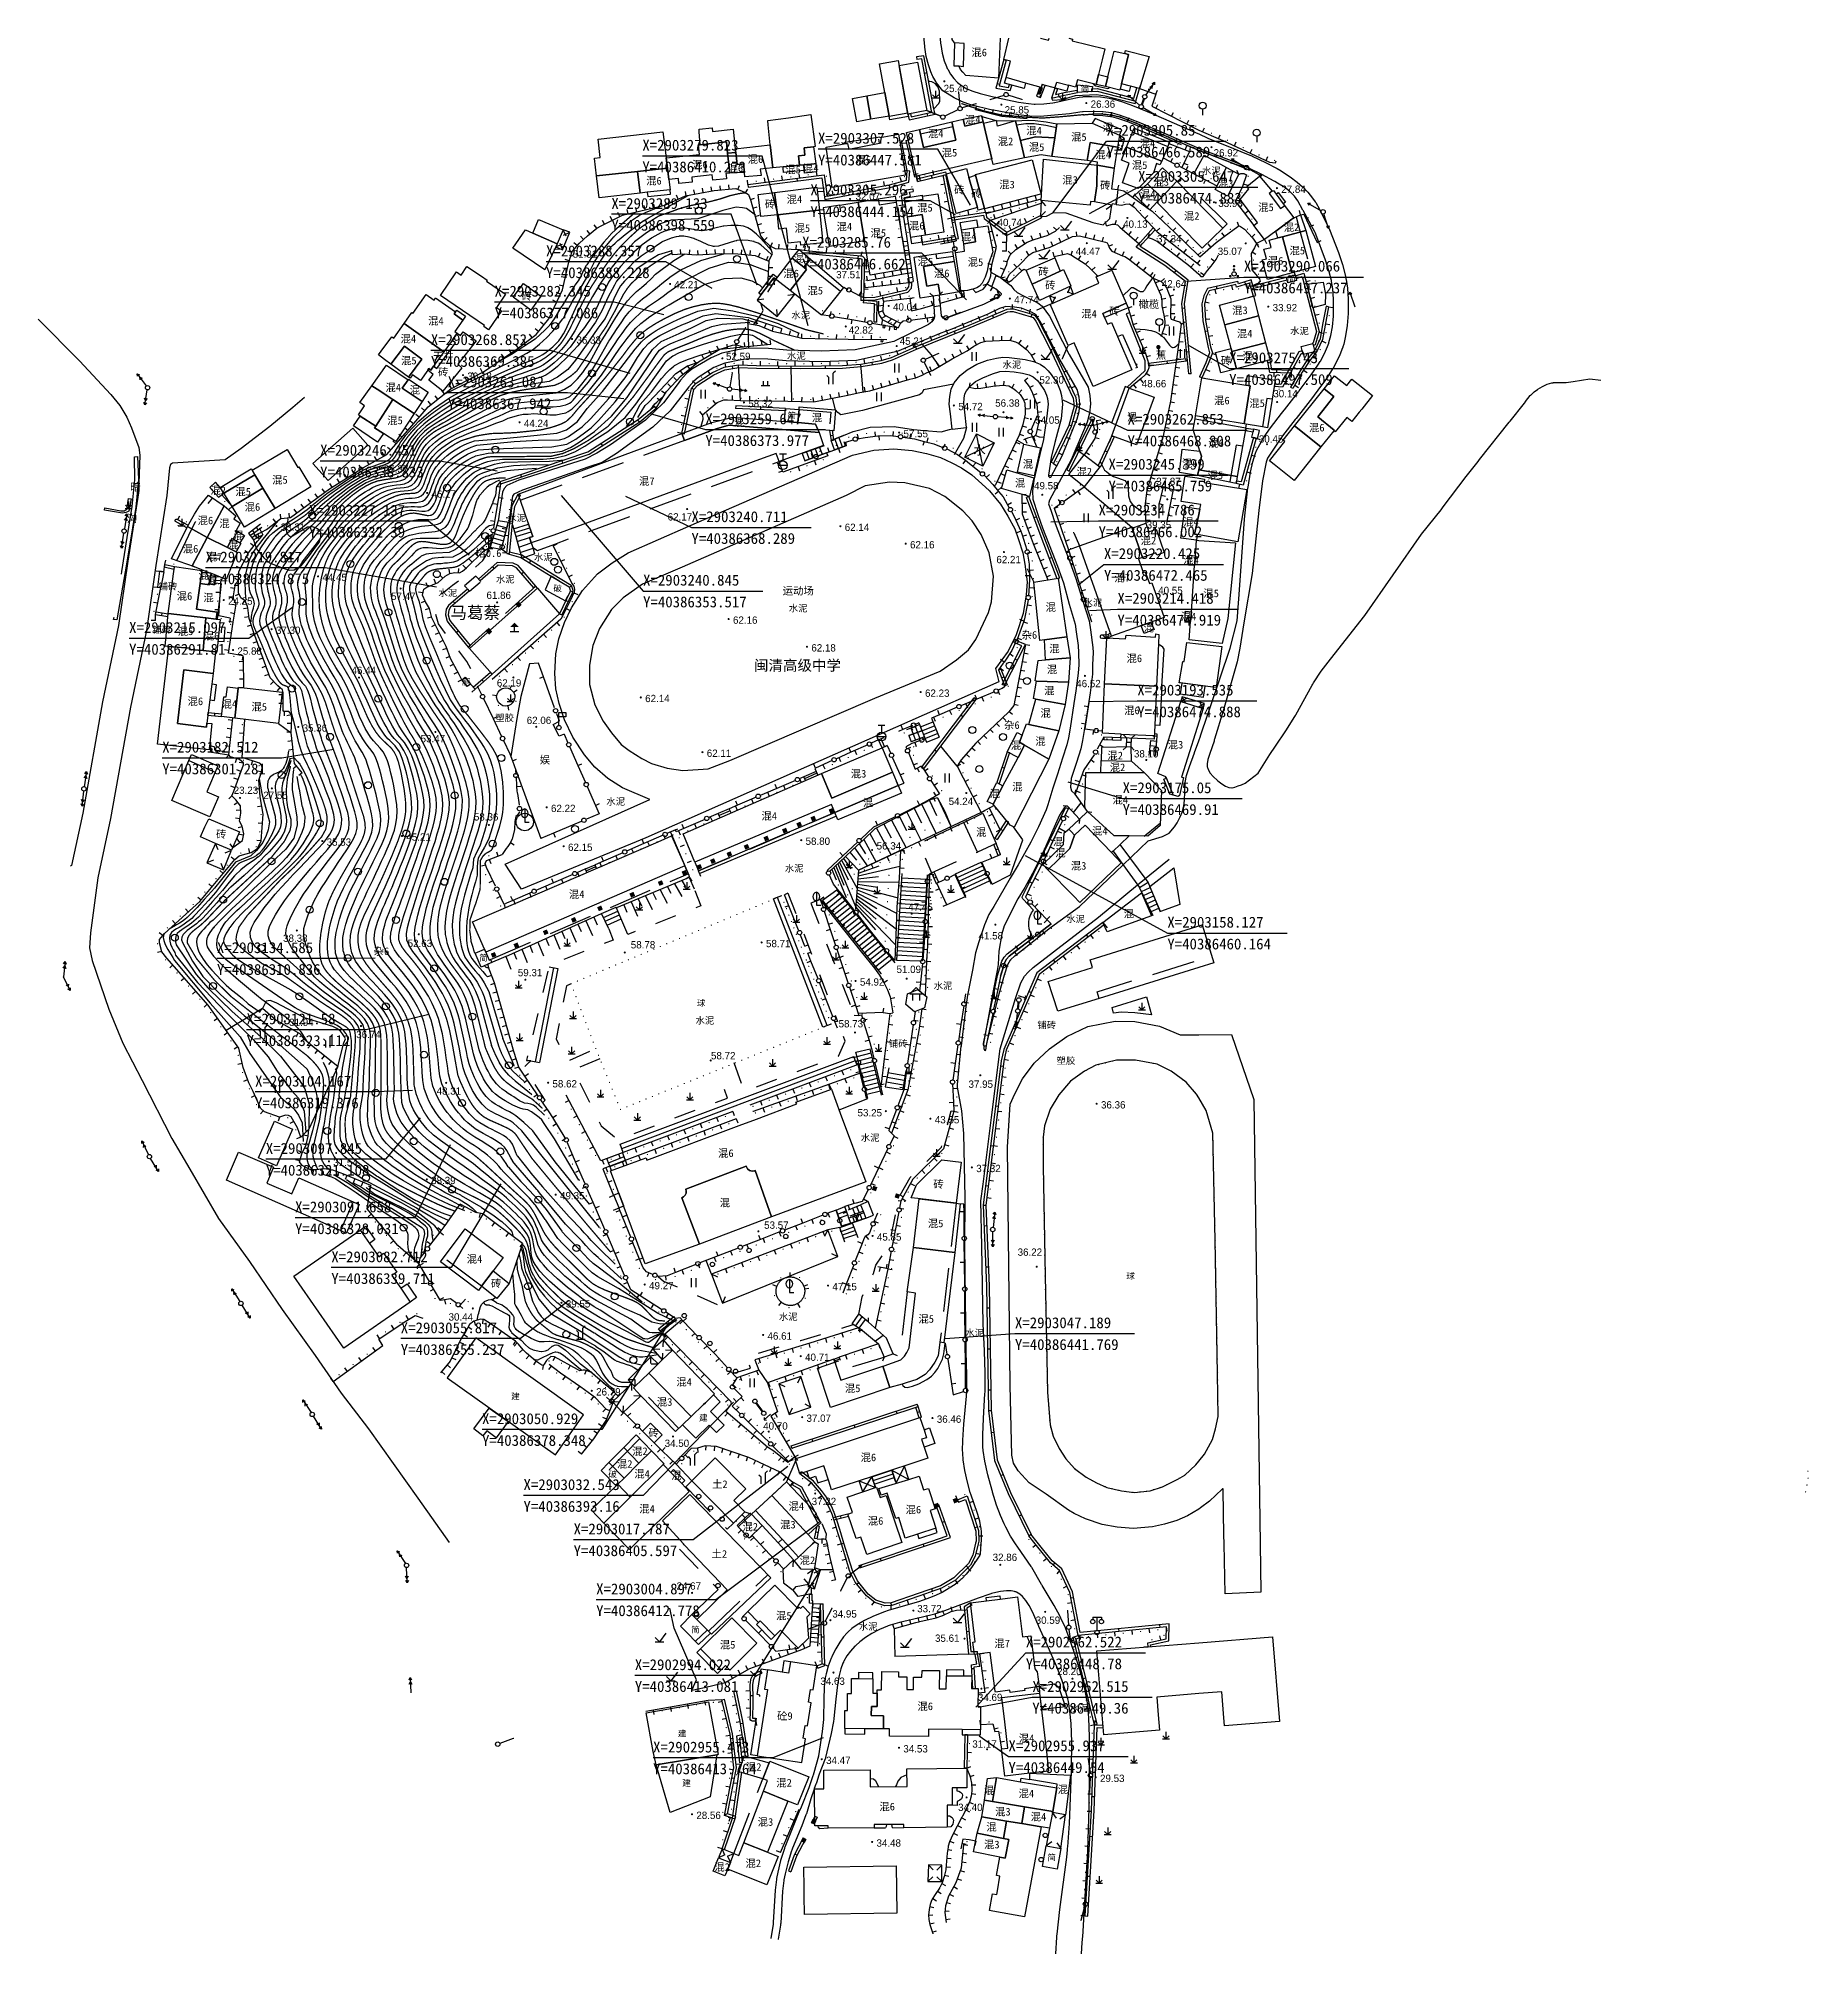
# Model space of a CAD drawing. Header units: metres. Extents: x 36500 to 80772748, y -35000 to 5806266.
# Drawn here: x 40382441.9 to 40382848.6, y 2902089.8 to 2902529.8 of the extents above; entities outside this region: 1.
import ezdxf
from ezdxf.enums import TextEntityAlignment as Align

# ---------------------------------------------------------------- set-up
doc = ezdxf.new("R2010")
doc.units = ezdxf.units.M
doc.header["$LTSCALE"] = 10
for name, pattern in [('2', [0]), ('213002', [0]), ('229', [1.5, 1, -0.5]), ('231', [3, 2, -1]), ('236', [1.5, 1, -0.5]), ('243432', [0]), ('251', [1.5, 1, -0.5]), ('399400', [0]), ('563', [1, 0.5, -0.5]), ('815', [0]), ('816', [0]), ('899400', [0]), ('999400', [0]), ('AcadSymbolName', [0]), ('X1', [1.5, 1, -0.5]), ('X6', [5, 4, -1])]:
    doc.linetypes.add(name, pattern=pattern)
for name, color, linetype in [('dx', 252, 'Continuous'), ('坐标', 7, 'Continuous'), ('消防登高面', 124, 'Continuous')]:
    doc.layers.add(name, color=color, linetype=linetype)
doc.styles.add('DMZD', font='')
doc.styles.add('GKST', font='')
doc.styles.add('GKXD', font='')
doc.styles.add('GXXD', font='')
doc.styles.add('HZ', font='')
doc.styles.add('JMHT', font='simhei.ttf')
doc.styles.add('JMST', font='')
doc.styles.add('JMXD', font='')
doc.styles.add('JMZD', font='')
doc.styles.add('JTXD', font='')
doc.styles.add('ZBZD', font='')
doc.styles.get('DMZD').set_extended_font_data('方正中等线简体')
doc.styles.get('GKST').set_extended_font_data('宋体')
doc.styles.get('GKXD').set_extended_font_data('SimSun')
doc.styles.get('GXXD').set_extended_font_data('SimSun')
doc.styles.get('HZ').set_extended_font_data('SimSun')
doc.styles.get('JMST').set_extended_font_data('宋体')
doc.styles.get('JMXD').set_extended_font_data('SimSun')
doc.styles.get('JMZD').set_extended_font_data('SimSun')
doc.styles.get('JTXD').set_extended_font_data('SimSun')
doc.styles.get('ZBZD').set_extended_font_data('SimSun')
doc.linetypes.add('120', pattern='A,0,[149,SSAAA.SHX,S=0.1,R=0,X=0,Y=0],-0.8', length=0.8)

msp = doc.modelspace()

# ---------------------------------------------------------------- texts
at = {"layer": 'dx', "color": 252}
for s, height, style, p in [('混6', 1.75, 'JMXD', (40382658.07, 2902526.598)), ('混4', 1.75, 'JMXD', (40382648.058, 2902507.954)), ('混4', 1.75, 'JMXD', (40382656.59, 2902511.172)), ('混4', 1.75, 'JMXD', (40382670.671, 2902508.636)), ('混', 1.75, 'JMXD', (40382687.612, 2902509.41)), ('混5', 1.75, 'JMXD', (40382651.238, 2902503.575)), ('混2', 1.75, 'JMXD', (40382664.122, 2902506.154)), ('混5', 1.75, 'JMXD', (40382671.259, 2902504.848)), ('混5', 1.75, 'JMXD', (40382680.973, 2902507.176)), ('混4', 1.75, 'JMXD', (40382686.538, 2902503.098)), ('混4', 1.75, 'JMXD', (40382696.722, 2902505.676)), ('混6', 1.75, 'JMXD', (40382593.917, 2902500.807)), ('混6', 1.75, 'JMXD', (40382602.038, 2902500.021)), ('混6', 1.75, 'JMXD', (40382606.664, 2902502.08)), ('混5', 1.75, 'JMXD', (40382615.297, 2902499.695)), ('混4', 1.75, 'JMXD', (40382619.381, 2902499.966)), ('混5', 1.75, 'JMXD', (40382631.433, 2902501.929)), ('混5', 1.75, 'JMXD', (40382694.931, 2902500.702)), ('水泥', 1.54, 'JTXD', (40382711.421, 2902499.424)), ('混6', 1.75, 'JMXD', (40382583.345, 2902497.118)), ('砖', 1.75, 'JMXD', (40382653.514, 2902495.024)), ('砖', 1.75, 'JMXD', (40382657.406, 2902494.209)), ('混3', 1.75, 'JMXD', (40382664.458, 2902496.25)), ('混3', 1.75, 'JMXD', (40382678.952, 2902497.297)), ('砖', 1.75, 'JMXD', (40382687.041, 2902496.062)), ('混3', 1.75, 'JMXD', (40382699.889, 2902496.848)), ('混3', 1.75, 'JMXD', (40382714.683, 2902496.528)), ('砖', 1.75, 'JMXD', (40382610.008, 2902491.748)), ('混4', 1.75, 'JMXD', (40382615.612, 2902492.854)), ('混5', 1.75, 'JMXD', (40382645.602, 2902490.903)), ('混4', 1.75, 'JMXD', (40382696.795, 2902494.074)), ('混5', 1.75, 'JMXD', (40382723.97, 2902491.02)), ('混5', 1.75, 'JMXD', (40382617.442, 2902486.236)), ('混4', 1.75, 'JMXD', (40382627.085, 2902486.584)), ('混6', 1.75, 'JMXD', (40382643.746, 2902486.784)), ('混2', 1.75, 'JMXD', (40382706.893, 2902489.016)), ('混2', 1.75, 'JMXD', (40382729.819, 2902486.434)), ('混5', 1.75, 'JMXD', (40382634.881, 2902485.113)), ('混4', 1.75, 'JMXD', (40382655.669, 2902484.27)), ('混5', 1.75, 'JMXD', (40382731.147, 2902481.086)), ('混5', 1.75, 'JMXD', (40382617.224, 2902479.333)), ('混5', 1.75, 'JMXD', (40382645.713, 2902478.579)), ('混5', 1.75, 'JMXD', (40382657.219, 2902478.423)), ('混6', 1.75, 'JMXD', (40382726.158, 2902478.717)), ('混6', 1.75, 'JMXD', (40382614.858, 2902475.814)), ('混6', 1.75, 'JMXD', (40382649.455, 2902475.847)), ('砖', 1.75, 'JMXD', (40382672.845, 2902476.221)), ('砖', 1.75, 'JMXD', (40382674.433, 2902473.114)), ('砖', 1.75, 'JMXD', (40382554.149, 2902470.631)), ('混5', 1.75, 'JMXD', (40382620.405, 2902471.886)), ('橄榄', 1.75, 'ZBZD', (40382697.069, 2902468.754)), ('混4', 1.75, 'JMXD', (40382533.26, 2902464.924)), ('水泥', 1.54, 'JTXD', (40382617.077, 2902466.223)), ('混4', 1.75, 'JMXD', (40382683.322, 2902466.56)), ('砖', 1.75, 'JMXD', (40382689.14, 2902467.158)), ('混3', 1.75, 'JMXD', (40382717.973, 2902467.359)), ('混4', 1.75, 'JMXD', (40382526.924, 2902460.822)), ('混4', 1.75, 'JMXD', (40382719.06, 2902462.015)), ('水泥', 1.54, 'JTXD', (40382731.665, 2902462.602)), ('混5', 1.75, 'JMXD', (40382527.037, 2902455.816)), ('天井', 1.75, 'JMXD', (40382534.971, 2902456.824)), ('水泥', 1.54, 'JTXD', (40382616.077, 2902456.892)), ('水泥', 1.54, 'JTXD', (40382665.574, 2902454.871)), ('蕉', 1.75, 'ZBZD', (40382699.855, 2902457.09)), ('砖', 1.75, 'JMXD', (40382714.749, 2902455.785)), ('混3', 1.75, 'JMXD', (40382720.349, 2902456.859)), ('砖', 1.75, 'JMXD', (40382534.93, 2902453.143)), ('混4', 1.75, 'JMXD', (40382523.448, 2902449.626)), ('混', 1.75, 'JMXD', (40382528.415, 2902449.066)), ('混6', 1.75, 'JMXD', (40382713.824, 2902446.634)), ('混5', 1.75, 'JMXD', (40382721.92, 2902446.008)), ('混5', 1.75, 'JMXD', (40382523.863, 2902442.065)), ('混', 1.75, 'JMXD', (40382602.9, 2902441.599)), ('混', 1.75, 'JMXD', (40382620.802, 2902442.695)), ('混', 1.75, 'JMXD', (40382693.225, 2902442.826)), ('混6', 1.75, 'JMXD', (40382735.632, 2902440.409)), ('水', 2.1, 'GKXD', (40382658.157, 2902435.254)), ('混6', 1.75, 'JMXD', (40382712.485, 2902436.853)), ('混5', 1.75, 'JMXD', (40382497.418, 2902428.394)), ('混7', 1.75, 'JMXD', (40382581.713, 2902428.116)), ('混', 1.75, 'JMXD', (40382669.278, 2902432.036)), ('混2', 1.75, 'JMXD', (40382682.209, 2902430.318)), ('混6', 1.75, 'JMXD', (40382706.441, 2902432.23)), ('混5', 1.75, 'JMXD', (40382712.328, 2902429.464)), ('暗', 1.75, 'GXXD', (40382464.25, 2902426.751)), ('混2', 1.75, 'JMXD', (40382483.241, 2902426)), ('混5', 1.75, 'JMXD', (40382488.977, 2902425.701)), ('混', 1.75, 'JMXD', (40382667.483, 2902427.686)), ('沟', 1.75, 'GXXD', (40382463.438, 2902419.528)), ('混6', 1.75, 'JMXD', (40382491.103, 2902422.18)), ('水泥', 1.54, 'JTXD', (40382551.826, 2902419.648)), ('混6', 1.75, 'JMXD', (40382480.29, 2902419.082)), ('混', 1.75, 'JMXD', (40382484.689, 2902418.387)), ('混', 1.75, 'JMXD', (40382487.912, 2902415.625)), ('混4', 1.75, 'JMXD', (40382706.741, 2902418.737)), ('混6', 1.75, 'JMXD', (40382476.884, 2902412.569)), ('混7', 1.75, 'JMXD', (40382482.41, 2902410.723)), ('混', 1.75, 'JMXD', (40382486.715, 2902413.507)), ('榕0.6', 1.75, 'ZBZD', (40382545.333, 2902411.58)), ('水泥', 1.54, 'JTXD', (40382557.947, 2902410.641)), ('混2', 1.75, 'JMXD', (40382696.939, 2902414.449)), ('混', 1.75, 'JMXD', (40382479.867, 2902406.514)), ('混4', 1.75, 'JMXD', (40382706.729, 2902410.002)), ('铺砖', 1.54, 'JTXD', (40382471.689, 2902403.946)), ('混6', 1.75, 'JMXD', (40382475.499, 2902401.724)), ('混', 1.75, 'JMXD', (40382481.81, 2902405.397)), ('水泥', 1.54, 'JTXD', (40382535.987, 2902402.441)), ('水泥', 1.54, 'JTXD', (40382549.185, 2902405.575)), ('破', 1.4, 'JMXD', (40382561.236, 2902403.49)), ('运动场', 1.75, 'GKXD', (40382616.506, 2902402.909)), ('混7', 1.75, 'JMXD', (40382690.9, 2902405.901)), ('混5', 1.75, 'JMXD', (40382711.362, 2902402.338)), ('混', 1.75, 'JMXD', (40382481.017, 2902401.367)), ('马葛蔡', 2.8, 'JMZD', (40382542.312, 2902397.892)), ('水泥', 1.54, 'JTXD', (40382616.477, 2902398.91)), ('混', 1.75, 'JMXD', (40382674.526, 2902399.17)), ('水泥', 1.54, 'JTXD', (40382684.193, 2902400.212)), ('铺砖', 1.54, 'JTXD', (40382470.266, 2902393.977)), ('混5', 1.75, 'JMXD', (40382475.723, 2902393.62)), ('混', 1.75, 'JMXD', (40382697.029, 2902394.395)), ('混4', 1.75, 'JMXD', (40382706.16, 2902397.021)), ('混6', 1.75, 'JMXD', (40382481.713, 2902392.559)), ('杂6', 1.75, 'ZBZD', (40382669.604, 2902392.783)), ('混', 1.75, 'JMXD', (40382675.368, 2902389.628)), ('闽清高级中学', 2.44, 'JMST', (40382616.332, 2902385.783)), ('混', 1.75, 'JMXD', (40382674.806, 2902384.856)), ('混6', 1.75, 'JMXD', (40382693.705, 2902387.415)), ('混', 1.75, 'JMXD', (40382674.175, 2902379.987)), ('混6', 1.75, 'JMXD', (40382477.985, 2902377.541)), ('混4', 1.75, 'JMXD', (40382485.803, 2902376.914)), ('混5', 1.75, 'JMXD', (40382492.661, 2902376.28)), ('混6', 1.75, 'JMXD', (40382693.161, 2902375.453)), ('塑胶', 1.54, 'JTXD', (40382549.038, 2902373.73)), ('杂6', 1.75, 'ZBZD', (40382665.584, 2902372.077)), ('混', 1.75, 'JMXD', (40382673.333, 2902374.823)), ('混', 1.75, 'JMXD', (40382666.513, 2902367.441)), ('混', 1.75, 'JMXD', (40382672.154, 2902368.367)), ('混3', 1.75, 'JMXD', (40382703.169, 2902367.568)), ('娱', 1.75, 'GKXD', (40382558.308, 2902364.084)), ('混2', 1.75, 'JMXD', (40382689.315, 2902365.089)), ('混2', 1.75, 'JMXD', (40382689.848, 2902362.369)), ('混3', 1.75, 'JMXD', (40382630.351, 2902360.902)), ('混', 1.75, 'JMXD', (40382666.849, 2902357.899)), ('水泥', 1.54, 'JTXD', (40382574.562, 2902354.508)), ('混', 1.75, 'JMXD', (40382632.553, 2902354.253)), ('混', 1.75, 'JMXD', (40382661.667, 2902356.327)), ('混4', 1.75, 'JMXD', (40382690.472, 2902354.915)), ('混4', 1.75, 'JMXD', (40382609.834, 2902351.195)), ('砖', 1.75, 'JMXD', (40382483.933, 2902346.997)), ('混', 1.75, 'JMXD', (40382658.548, 2902347.485)), ('混', 1.75, 'JMXD', (40382676.208, 2902345.295)), ('混4', 1.75, 'JMXD', (40382685.777, 2902347.763)), ('混', 1.75, 'JMXD', (40382676.744, 2902342.728)), ('水泥', 1.54, 'JTXD', (40382615.579, 2902339.151)), ('混3', 1.75, 'JMXD', (40382680.91, 2902339.744)), ('混4', 1.75, 'JMXD', (40382565.593, 2902333.205)), ('水泥', 1.54, 'JTXD', (40382680.219, 2902327.54)), ('混', 1.75, 'JMXD', (40382692.455, 2902328.762)), ('杂6', 1.75, 'ZBZD', (40382520.729, 2902320.13)), ('水泥', 1.54, 'JTXD', (40382649.756, 2902312.187)), ('球', 1.4, 'GKXD', (40382594.179, 2902308.212)), ('水泥', 1.54, 'JTXD', (40382595.048, 2902304.214)), ('铺砖', 1.54, 'JTXD', (40382673.589, 2902303.168)), ('铺砖', 1.54, 'JTXD', (40382639.476, 2902298.925)), ('塑胶', 1.54, 'JTXD', (40382678.007, 2902294.986)), ('水泥', 1.54, 'JTXD', (40382633.029, 2902277.28)), ('混6', 1.75, 'JMXD', (40382599.87, 2902273.729)), ('砖', 1.75, 'JMXD', (40382648.73, 2902266.6)), ('混', 1.75, 'JMXD', (40382599.658, 2902262.358)), ('混5', 1.75, 'JMXD', (40382648.061, 2902257.594)), ('混4', 1.75, 'JMXD', (40382542.119, 2902249.417)), ('砖', 1.75, 'JMXD', (40382547.095, 2902243.819)), ('球', 1.4, 'GKXD', (40382692.86, 2902245.504)), ('水泥', 1.54, 'JTXD', (40382614.208, 2902236.153)), ('混5', 1.75, 'JMXD', (40382645.9, 2902235.661)), ('水泥', 1.54, 'JTXD', (40382657.03, 2902232.447)), ('建', 1.4, 'JMST', (40382551.523, 2902217.871)), ('混4', 1.75, 'JMXD', (40382590.278, 2902221.192)), ('混5', 1.75, 'JMXD', (40382629, 2902219.724)), ('混3', 1.75, 'JMXD', (40382585.803, 2902216.586)), ('建', 1.4, 'JMST', (40382594.701, 2902212.941)), ('砖', 1.75, 'JMXD', (40382583.277, 2902209.474)), ('混2', 1.75, 'JMXD', (40382580.125, 2902205.267)), ('混6', 1.75, 'JMXD', (40382632.61, 2902203.854)), ('破', 1.4, 'JMXD', (40382573.86, 2902199.981)), ('混2', 1.75, 'JMXD', (40382576.626, 2902202.344)), ('混4', 1.75, 'JMXD', (40382580.62, 2902200.064)), ('混', 1.75, 'JMXD', (40382588.501, 2902199.7)), ('土2', 1.75, 'JMXD', (40382598.495, 2902197.688)), ('混4', 1.75, 'JMXD', (40382581.765, 2902192.039)), ('混4', 1.75, 'JMXD', (40382616.057, 2902192.642)), ('混6', 1.75, 'JMXD', (40382642.943, 2902191.863)), ('混2', 1.75, 'JMXD', (40382605.473, 2902187.929)), ('混3', 1.75, 'JMXD', (40382614.121, 2902188.408)), ('混6', 1.75, 'JMXD', (40382634.269, 2902189.253)), ('土2', 1.75, 'JMXD', (40382598.374, 2902181.668)), ('混2', 1.75, 'JMXD', (40382618.604, 2902180.227)), ('混5', 1.75, 'JMXD', (40382613.194, 2902167.508)), ('水泥', 1.54, 'JTXD', (40382632.571, 2902164.991)), ('混5', 1.75, 'JMXD', (40382600.282, 2902160.814)), ('混7', 1.75, 'JMXD', (40382663.342, 2902161.098)), ('混6', 1.75, 'JMXD', (40382645.675, 2902146.677)), ('砼9', 1.75, 'JMXD', (40382613.436, 2902144.452)), ('水泥', 1.54, 'JTXD', (40382681.033, 2902146.257)), ('建', 1.4, 'JMST', (40382589.827, 2902140.425)), ('混4', 1.75, 'JMXD', (40382668.955, 2902139.304)), ('混2', 1.75, 'JMXD', (40382606.262, 2902132.734)), ('混2', 1.75, 'JMXD', (40382613.236, 2902129.093)), ('建', 1.4, 'JMST', (40382590.833, 2902129.038)), ('混', 1.75, 'JMXD', (40382660.382, 2902127.355)), ('混4', 1.75, 'JMXD', (40382668.906, 2902126.636)), ('混', 1.75, 'JMXD', (40382677.288, 2902127.577)), ('混6', 1.75, 'JMXD', (40382636.929, 2902123.634)), ('混3', 1.75, 'JMXD', (40382663.51, 2902122.453)), ('混4', 1.75, 'JMXD', (40382671.69, 2902121.298)), ('混3', 1.75, 'JMXD', (40382608.97, 2902120.093)), ('混', 1.75, 'JMXD', (40382660.909, 2902118.945)), ('混3', 1.75, 'JMXD', (40382660.974, 2902114.925)), ('混2', 1.75, 'JMXD', (40382599.012, 2902109.742)), ('混2', 1.75, 'JMXD', (40382606.166, 2902110.607))]:
    msp.add_text(s, height=height, dxfattribs=dict(at, style=style)).set_placement(p, align=Align.MIDDLE_CENTER)
at = {"layer": 'dx', "color": 252, "style": 'DMZD'}
for s, p in [('25.40', (40382649.914, 2902519.159)), ('25.85', (40382663.923, 2902514.25)), ('26.36', (40382683.683, 2902515.561)), ('26.92', (40382711.937, 2902504.373)), ('27.84', (40382727.475, 2902496.019)), ('32.07', (40382629.674, 2902494.363)), ('33.93', (40382713.009, 2902492.779)), ('40.74', (40382662.297, 2902488.378)), ('40.13', (40382691.144, 2902487.997)), ('37.34', (40382698.929, 2902484.634)), ('31.31', (40382564.694, 2902481.115)), ('44.47', (40382680.235, 2902481.734)), ('35.07', (40382712.88, 2902481.756)), ('42.21', (40382588.013, 2902474.104)), ('37.51', (40382625.204, 2902476.393)), ('42.64', (40382700.035, 2902474.273)), ('40.04', (40382638.279, 2902468.966)), ('47.74', (40382666.125, 2902470.646)), ('33.92', (40382725.493, 2902468.803)), ('36.33', (40382565.543, 2902461.362)), ('42.82', (40382628.101, 2902463.655)), ('45.21', (40382639.819, 2902461.115)), ('52.59', (40382599.905, 2902457.61)), ('30.18', (40382540.483, 2902453.064)), ('52.30', (40382671.914, 2902452.196)), ('48.66', (40382695.434, 2902451.358)), ('58.32', (40382605.022, 2902446.786)), ('56.38', (40382661.748, 2902446.895)), ('30.14', (40382725.645, 2902449.051)), ('54.72', (40382653.261, 2902446.095)), ('54.05', (40382670.951, 2902442.974)), ('44.24', (40382553.483, 2902442.234)), ('57.55', (40382640.685, 2902439.856)), ('30.45', (40382722.325, 2902438.635)), ('35.37', (40382521.307, 2902431.728)), ('46.17', (40382532.242, 2902426.002)), ('49.58', (40382670.678, 2902427.898)), ('37.87', (40382698.755, 2902428.898)), ('62.17', (40382586.51, 2902420.744)), ('33.31', (40382497.625, 2902418.389)), ('62.14', (40382627.187, 2902418.352)), ('39.35', (40382696.557, 2902418.909)), ('62.16', (40382642.192, 2902414.34)), ('62.21', (40382662.026, 2902410.94)), ('44.45', (40382507.181, 2902406.832)), ('40.55', (40382699.203, 2902403.852)), ('24.25', (40382485.512, 2902401.401)), ('57.47', (40382522.959, 2902402.494)), ('61.86', (40382544.877, 2902402.739)), ('37.30', (40382496.507, 2902394.702)), ('62.16', (40382601.511, 2902397.029)), ('25.88', (40382487.658, 2902389.918)), ('62.18', (40382619.513, 2902390.657)), ('46.44', (40382513.884, 2902385.49)), ('62.19', (40382547.257, 2902382.599)), ('46.52', (40382680.367, 2902382.454)), ('62.14', (40382581.334, 2902379.024)), ('62.23', (40382645.63, 2902380.248)), ('35.36', (40382502.642, 2902372.239)), ('62.06', (40382554.128, 2902373.996)), ('53.47', (40382529.747, 2902369.8)), ('62.11', (40382595.494, 2902366.453)), ('38.10', (40382693.626, 2902366.32)), ('23.23', (40382486.805, 2902357.944)), ('27.55', (40382493.607, 2902356.781)), ('54.24', (40382651.054, 2902355.388)), ('58.36', (40382541.994, 2902351.831)), ('62.22', (40382559.702, 2902353.775)), ('35.53', (40382508.161, 2902346.032)), ('45.21', (40382526.475, 2902347.195)), ('58.80', (40382618.19, 2902346.238)), ('62.15', (40382563.612, 2902344.841)), ('56.34', (40382634.521, 2902345.169)), ('47.45', (40382641.777, 2902331.092)), ('38.38', (40382498.146, 2902323.957)), ('41.58', (40382657.931, 2902324.508)), ('52.63', (40382526.768, 2902322.779)), ('58.78', (40382578.034, 2902322.45)), ('58.71', (40382609.095, 2902322.73)), ('59.31', (40382552.081, 2902316.056)), ('51.09', (40382639.088, 2902316.802)), ('54.92', (40382630.672, 2902313.901)), ('31.94', (40382499.548, 2902304.625)), ('36.74', (40382514.956, 2902301.847)), ('58.73', (40382625.779, 2902304.305)), ('58.72', (40382596.459, 2902296.973)), ('48.31', (40382533.425, 2902288.846)), ('58.62', (40382560.041, 2902290.512)), ('37.95', (40382655.628, 2902290.43)), ('36.36', (40382686.06, 2902285.679)), ('53.25', (40382630.128, 2902283.862)), ('43.55', (40382647.881, 2902282.255)), ('31.54', (40382509.678, 2902272.457)), ('37.32', (40382657.394, 2902271.058)), ('38.39', (40382532.164, 2902268.302)), ('49.35', (40382561.779, 2902264.802)), ('53.57', (40382608.668, 2902258.047)), ('45.85', (40382634.582, 2902255.329)), ('36.22', (40382666.903, 2902251.839)), ('49.27', (40382582.238, 2902244.152)), ('47.15', (40382624.346, 2902243.915)), ('30.44', (40382536.169, 2902236.953)), ('39.55', (40382563.103, 2902239.964)), ('46.61', (40382609.44, 2902232.574)), ('40.71', (40382618.072, 2902227.7)), ('26.79', (40382570.067, 2902219.745)), ('37.07', (40382618.403, 2902213.696)), ('40.70', (40382608.458, 2902211.907)), ('36.46', (40382648.337, 2902213.479)), ('34.50', (40382585.814, 2902207.937)), ('37.22', (40382619.591, 2902194.573)), ('32.86', (40382661.17, 2902181.737)), ('24.67', (40382588.547, 2902175.147)), ('33.72', (40382643.832, 2902169.953)), ('34.95', (40382624.335, 2902168.736)), ('30.59', (40382671.06, 2902167.295)), ('35.61', (40382647.925, 2902163.16)), ('34.63', (40382621.583, 2902153.281)), ('28.20', (40382675.969, 2902155.539)), ('34.69', (40382657.782, 2902149.558)), ('31.17', (40382656.485, 2902138.85)), ('34.47', (40382622.898, 2902135.104)), ('34.53', (40382640.649, 2902137.747)), ('29.53', (40382685.835, 2902130.959)), ('28.56', (40382593.093, 2902122.463)), ('34.40', (40382653.225, 2902124.306)), ('34.48', (40382634.479, 2902116.108))]:
    msp.add_text(s, height=1.68, dxfattribs=at).set_placement(p, align=Align.TOP_LEFT)
at = {"layer": '坐标', "color": 252, "linetype": 'Continuous', "style": 'HZ'}
for s, p in [('X=2903305.85', (40382687.35, 2902507.476)), ('X=2903279.823', (40382580.686, 2902504.048)), ('X=2903307.528', (40382621.043, 2902505.637)), ('Y=40386466.589', (40382687.35, 2902502.476)), ('Y=40386410.273', (40382580.686, 2902499.048)), ('Y=40386447.581', (40382621.043, 2902500.637)), ('X=2903305.296', (40382619.284, 2902493.772)), ('X=2903305.647', (40382694.583, 2902496.881)), ('X=2903289.133', (40382573.568, 2902490.653)), ('Y=40386444.154', (40382619.284, 2902488.772)), ('Y=40386474.883', (40382694.583, 2902491.881)), ('Y=40386398.559', (40382573.568, 2902485.653)), ('X=2903288.357', (40382558.555, 2902479.748)), ('X=2903285.76', (40382617.397, 2902481.746)), ('Y=40386446.662', (40382617.397, 2902476.746)), ('X=2903290.066', (40382718.892, 2902476.254)), ('Y=40386388.228', (40382558.555, 2902474.748)), ('Y=40386497.237', (40382718.892, 2902471.254)), ('X=2903282.345', (40382546.743, 2902470.512)), ('Y=40386377.086', (40382546.743, 2902465.512)), ('X=2903268.852', (40382532.095, 2902459.374)), ('Y=40386369.385', (40382532.095, 2902454.374)), ('X=2903275.43', (40382715.5, 2902455.206)), ('X=2903263.082', (40382535.984, 2902449.656)), ('Y=40386497.509', (40382715.5, 2902450.206)), ('Y=40386367.942', (40382535.984, 2902444.656)), ('X=2903259.647', (40382595.158, 2902441.188)), ('X=2903262.853', (40382692.164, 2902441.103)), ('Y=40386373.977', (40382595.158, 2902436.188)), ('Y=40386468.808', (40382692.164, 2902436.103)), ('X=2903246.451', (40382506.655, 2902433.969)), ('Y=40386338.833', (40382506.655, 2902428.969)), ('X=2903245.399', (40382687.775, 2902430.757)), ('Y=40386465.759', (40382687.775, 2902425.757)), ('X=2903227.137', (40382504.086, 2902420.16)), ('X=2903240.711', (40382591.963, 2902418.697)), ('X=2903234.786', (40382685.494, 2902420.234)), ('Y=40386332.39', (40382504.086, 2902415.16)), ('Y=40386368.289', (40382591.963, 2902413.697)), ('Y=40386466.002', (40382685.494, 2902415.234)), ('X=2903219.817', (40382480.334, 2902409.441)), ('X=2903220.425', (40382686.735, 2902410.23)), ('Y=40386472.465', (40382686.735, 2902405.23)), ('Y=40386324.875', (40382480.334, 2902404.441)), ('X=2903240.845', (40382580.85, 2902404.12)), ('Y=40386353.517', (40382580.85, 2902399.12)), ('X=2903214.418', (40382689.834, 2902399.942)), ('X=2903215.097', (40382462.771, 2902393.243)), ('Y=40386474.919', (40382689.834, 2902394.942)), ('Y=40386291.81', (40382462.771, 2902388.243)), ('X=2903193.535', (40382694.395, 2902378.875)), ('Y=40386474.888', (40382694.395, 2902373.875)), ('X=2903182.512', (40382470.383, 2902365.762)), ('Y=40386301.281', (40382470.383, 2902360.762)), ('X=2903175.05', (40382691.027, 2902356.435)), ('Y=40386469.91', (40382691.027, 2902351.435)), ('X=2903158.127', (40382701.301, 2902325.548)), ('X=2903134.585', (40382482.953, 2902319.7)), ('Y=40386460.164', (40382701.301, 2902320.548)), ('Y=40386310.836', (40382482.953, 2902314.7)), ('X=2903121.58', (40382489.769, 2902303.342)), ('Y=40386323.112', (40382489.769, 2902298.342)), ('X=2903104.167', (40382491.714, 2902289.038)), ('Y=40386319.376', (40382491.714, 2902284.038)), ('X=2903097.845', (40382494.173, 2902273.579)), ('Y=40386321.108', (40382494.173, 2902268.579)), ('X=2903091.658', (40382500.897, 2902260.14)), ('Y=40386328.031', (40382500.897, 2902255.14)), ('X=2903082.712', (40382509.23, 2902248.688)), ('Y=40386339.711', (40382509.23, 2902243.688)), ('X=2903047.189', (40382666.286, 2902233.528)), ('X=2903055.817', (40382525.183, 2902232.379)), ('Y=40386355.237', (40382525.183, 2902227.379)), ('Y=40386441.769', (40382666.286, 2902228.528)), ('X=2903050.929', (40382543.859, 2902211.497)), ('Y=40386378.348', (40382543.859, 2902206.497)), ('X=2903032.543', (40382553.38, 2902196.351)), ('Y=40386393.16', (40382553.38, 2902191.351)), ('X=2903017.787', (40382564.894, 2902186.175)), ('Y=40386405.597', (40382564.894, 2902181.175)), ('X=2903004.897', (40382570.069, 2902172.386)), ('Y=40386412.778', (40382570.069, 2902167.386)), ('X=2902962.522', (40382668.775, 2902160.197)), ('X=2902994.022', (40382578.955, 2902154.98)), ('Y=40386448.78', (40382668.775, 2902155.197)), ('Y=40386413.081', (40382578.955, 2902149.98)), ('X=2902962.515', (40382670.279, 2902149.986)), ('Y=40386449.36', (40382670.279, 2902144.986)), ('X=2902955.937', (40382664.798, 2902136.363)), ('X=2902955.473', (40382583.149, 2902136.061)), ('Y=40386413.764', (40382583.149, 2902131.061)), ('Y=40386449.54', (40382664.798, 2902131.363))]:
    msp.add_text(s, height=2.5, dxfattribs=at).set_placement(p)

# ---------------------------------------------------------------- blocks, each defined once
blk = doc.blocks.new('9372010')
at = {"color": 0, "linetype": 'Continuous', "flags": 128}
blk.add_lwpolyline([(0, 3), (0, 0), (1, 0)], dxfattribs=at)
at = {"color": 0, "linetype": 'Continuous'}
for centre, start, end in [((0.225, 2), 102.68038, 257.31962), ((-0.225, 2), 282.68038, 437.31962)]:
    blk.add_arc(centre, 1.025, start, end, dxfattribs=at)
blk = doc.blocks.new('937100')
at = {"color": 0, "linetype": 'Continuous', "lineweight": -3}
blk.add_circle((0, 0), 0.8, dxfattribs=at)
blk = doc.blocks.new('938200')
at = {"color": 0, "linetype": 'Continuous', "lineweight": -3, "flags": 128}
for points in [[(-0.5, 1.5), (-1, 2)], [(-1, 0), (1, 0)], [(-0.5, 0), (-0.5, 1.5)], [(1, 3), (0.5, 2.5)], [(0.5, 0), (0.5, 2.5)]]:
    blk.add_lwpolyline(points, dxfattribs=at)
blk = doc.blocks.new('954200')
at = {"color": 0, "linetype": 'Continuous', "lineweight": -3, "flags": 128}
for points in [[(-0.8, 0), (0.8, 0)], [(-0.707, 0.707), (0, 0)], [(0, 1.6), (0, 0), (0.707, 0.707)]]:
    blk.add_lwpolyline(points, dxfattribs=at)
blk = doc.blocks.new('925100')
at = {"linetype": '2'}
h = blk.add_hatch(color=0, dxfattribs=at)
edge = h.paths.add_edge_path(flags=0)
edge.add_arc((0, 2), 0.5, 0, 360)
at = {"color": 0, "linetype": 'Continuous', "flags": 128}
blk.add_lwpolyline([(0, 1.5), (0, 0)], dxfattribs=at)
blk = doc.blocks.new('9321110')
at = {"linetype": '2'}
h = blk.add_hatch(color=0, dxfattribs=at)
edge = h.paths.add_edge_path(flags=0)
edge.add_arc((0, 1.8), 0.3, 0, 360)
h = blk.add_hatch(color=0, dxfattribs=at)
edge = h.paths.add_edge_path(flags=0)
edge.add_arc((0, 1), 0.3, 0, 360)
h = blk.add_hatch(color=0, dxfattribs=at)
edge = h.paths.add_edge_path(flags=0)
edge.add_arc((-0.87, -0.5), 0.3, 0, 360)
h = blk.add_hatch(color=0, dxfattribs=at)
edge = h.paths.add_edge_path(flags=0)
edge.add_arc((0.87, -0.5), 0.3, 0, 360)
at = {"color": 0, "linetype": 'Continuous'}
blk.add_circle((0, 0), 0.5, dxfattribs=at)
blk = doc.blocks.new('914100')
at = {"color": 0, "linetype": 'Continuous', "lineweight": -3, "flags": 128}
for points in [[(-1, 1), (0, 0)], [(-1, 0), (1, 0)], [(1.5, 2), (0, 0)]]:
    blk.add_lwpolyline(points, dxfattribs=at)
blk = doc.blocks.new('931300')
at = {"color": 0, "linetype": 'Continuous', "lineweight": -3}
blk.add_circle((0, 0), 0.8, dxfattribs=at)
blk = doc.blocks.new('941100')
at = {"color": 0, "linetype": 'Continuous', "lineweight": -3, "flags": 128}
for points in [[(-0.5, 2), (-0.5, 0)], [(0.5, 2), (0.5, 0)]]:
    blk.add_lwpolyline(points, dxfattribs=at)
blk = doc.blocks.new('921100')
at = {"color": 0, "linetype": 'Continuous', "lineweight": -3, "flags": 128}
blk.add_lwpolyline([(0, 1.4), (0, 0)], dxfattribs=at)
at = {"color": 0, "linetype": 'Continuous', "lineweight": -3}
blk.add_circle((0, 2.2), 0.8, dxfattribs=at)
blk = doc.blocks.new('912100')
at = {"color": 0, "linetype": 'Continuous', "lineweight": -3, "flags": 128}
for points in [[(-1, 0), (1, 0)], [(-0.5, 0), (-0.5, 1)], [(0.5, 0), (0.5, 1)]]:
    blk.add_lwpolyline(points, dxfattribs=at)
blk = doc.blocks.new('2120110')
at = {"color": 0, "style": 'JMHT'}
blk.add_text('简', height=1.4, dxfattribs=at).set_placement((0, 0), align=Align.MIDDLE_CENTER)
blk = doc.blocks.new('238400')
at = {"color": 0, "linetype": 'Continuous', "lineweight": -3}
blk.add_circle((0, 0), 0.5, dxfattribs=at)
blk = doc.blocks.new('6452110')
at = {"linetype": '2'}
h = blk.add_hatch(color=0, dxfattribs=at)
edge = h.paths.add_edge_path(flags=0)
edge.add_arc((0, 0.85), 0.15, 0, 360)
blk = doc.blocks.new('6452120')
at = {"color": 0, "linetype": 'Continuous', "flags": 128}
blk.add_lwpolyline([(0, 0), (0, 1)], dxfattribs=at)
blk = doc.blocks.new('2382010')
at = {"linetype": '2'}
blk.add_hatch(color=0, dxfattribs=at).paths.add_polyline_path([(-0.5, -0.5), (0.5, -0.5), (0.5, 0.5), (-0.5, 0.5)])
blk = doc.blocks.new('2362010')
at = {"linetype": '2'}
blk.add_hatch(color=0, dxfattribs=at).paths.add_polyline_path([(0, 0.5), (0, -0.5), (-1, -0.5), (-1, 0.5)])
blk = doc.blocks.new('352300')
at = {"color": 0, "linetype": 'Continuous', "lineweight": -3, "flags": 128}
for points in [[(-1, 3.5), (-1, 3)], [(-1, 3.5), (1, 3.5)], [(0, 0.5), (0, 3.5)], [(1, 3.5), (1, 3)]]:
    blk.add_lwpolyline(points, dxfattribs=at)
at = {"color": 0, "linetype": 'Continuous', "lineweight": -3}
for centre in [(-1, 2.5), (0, 0), (1, 2.5)]:
    blk.add_circle(centre, 0.5, dxfattribs=at)
blk = doc.blocks.new('361700')
at = {"color": 0, "linetype": 'Continuous', "lineweight": -3, "flags": 128}
blk.add_lwpolyline([(0, 0.5), (0, 3.5), (1.6, 3.5), (1.6, 2.5), (0, 2.5)], dxfattribs=at)
at = {"color": 0, "linetype": 'Continuous', "lineweight": -3}
blk.add_circle((0, 0), 0.5, dxfattribs=at)
blk = doc.blocks.new('3551110')
at = {"color": 0, "style": 'GKST'}
blk.add_text('厕', height=1.4, dxfattribs=at).set_placement((0, 0), align=Align.MIDDLE_CENTER)
blk = doc.blocks.new('363300')
at = {"linetype": '2'}
blk.add_hatch(color=0, dxfattribs=at).paths.add_polyline_path([(-1, 1), (0, 2), (1, 1)])
at = {"color": 0, "linetype": 'Continuous', "lineweight": -3, "flags": 128}
for points in [[(-1, 0), (1, 0)], [(0, 0), (0, 1)]]:
    blk.add_lwpolyline(points, dxfattribs=at)
blk = doc.blocks.new('362100')
at = {"color": 0, "linetype": 'Continuous', "lineweight": -3, "flags": 128}
blk.add_lwpolyline([(-1.5, 1.6), (1.5, 1.6), (0, 3)], close=True, dxfattribs=at)
for points in [[(-0.8, 0), (-0.8, 1.6)], [(0.8, 0), (0.8, 1.6)]]:
    blk.add_lwpolyline(points, dxfattribs=at)
blk = doc.blocks.new('3450010')
at = {"color": 0, "linetype": 'Continuous', "flags": 128}
blk.add_lwpolyline([(0, 0), (0, 2)], dxfattribs=at)
blk = doc.blocks.new('4641010')
at = {"color": 0, "linetype": 'Continuous', "flags": 128}
blk.add_lwpolyline([(0, 0), (0, 1)], dxfattribs=at)
blk = doc.blocks.new('532300')
at = {"color": 0, "linetype": 'Continuous', "lineweight": -3, "flags": 128}
for points in [[(-1, 0), (1, 0)], [(-0.8, 2.6), (0.8, 2.6)], [(0, 2.6), (0, 1)]]:
    blk.add_lwpolyline(points, dxfattribs=at)
at = {"color": 0, "linetype": 'Continuous', "lineweight": -3}
blk.add_circle((0, 0), 1, dxfattribs=at)
blk = doc.blocks.new('5210030')
at = {"linetype": '2'}
h = blk.add_hatch(color=0, dxfattribs=at)
edge = h.paths.add_edge_path(flags=0)
edge.add_arc((3.85, 0), 0.15, 0, 360)
at = {"color": 0, "linetype": 'Continuous', "flags": 128}
blk.add_lwpolyline([(3.8, 0), (0.5, 0)], dxfattribs=at)
blk = doc.blocks.new('513200')
at = {"color": 0, "linetype": 'Continuous', "lineweight": -3}
blk.add_circle((0, 0), 0.5, dxfattribs=at)
blk = doc.blocks.new('5113010')
at = {"color": 0, "linetype": 'Continuous', "flags": 128}
for points in [[(4, 0), (0.5, 0)], [(2.48, 0.3), (3, 0), (2.48, -0.3)], [(3.48, 0.3), (4, 0), (3.48, -0.3)]]:
    blk.add_lwpolyline(points, dxfattribs=at)
blk = doc.blocks.new('5142010')
at = {"color": 0, "linetype": 'Continuous'}
blk.add_circle((0, 0), 0.5, dxfattribs=at)
blk = doc.blocks.new('5123010')
at = {"color": 0, "linetype": 'Continuous', "flags": 128}
for points in [[(4, 0), (0.5, 0)], [(3.48, 0.3), (4, 0), (3.48, -0.3)]]:
    blk.add_lwpolyline(points, dxfattribs=at)
blk = doc.blocks.new('gc200')
at = {"linetype": '2'}
h = blk.add_hatch(color=0, dxfattribs=at)
edge = h.paths.add_edge_path(flags=0)
edge.add_arc((0, 0), 0.25, 0, 360)

# ---------------------------------------------------------------- hatches: boundary and pattern name
at = {"layer": 'dx', "linetype": '2'}
h = msp.add_hatch(color=252, dxfattribs=at)
edge = h.paths.add_edge_path(flags=0)
edge.add_arc((40382696.957, 2902518.123), 0.15, 0, 360)
h = msp.add_hatch(color=252, dxfattribs=at)
edge = h.paths.add_edge_path(flags=0)
edge.add_arc((40382659.32, 2902513.471), 0.15, 0, 360)
h = msp.add_hatch(color=252, dxfattribs=at)
edge = h.paths.add_edge_path(flags=0)
edge.add_arc((40382698.507, 2902514.947), 0.15, 0, 360)
h = msp.add_hatch(color=252, dxfattribs=at)
edge = h.paths.add_edge_path(flags=0)
edge.add_arc((40382700.687, 2902513.285), 0.15, 0, 360)
h = msp.add_hatch(color=252, dxfattribs=at)
edge = h.paths.add_edge_path(flags=0)
edge.add_arc((40382663.2, 2902512.498), 0.15, 0, 360)
h = msp.add_hatch(color=252, dxfattribs=at)
edge = h.paths.add_edge_path(flags=0)
edge.add_arc((40382667.102, 2902512.108), 0.15, 0, 360)
h = msp.add_hatch(color=252, dxfattribs=at)
edge = h.paths.add_edge_path(flags=0)
edge.add_arc((40382686.384, 2902512.635), 0.15, 0, 360)
h = msp.add_hatch(color=252, dxfattribs=at)
edge = h.paths.add_edge_path(flags=0)
edge.add_arc((40382690.44, 2902511.827), 0.15, 0, 360)
h = msp.add_hatch(color=252, dxfattribs=at)
edge = h.paths.add_edge_path(flags=0)
edge.add_arc((40382694.205, 2902510.404), 0.15, 0, 360)
h = msp.add_hatch(color=252, dxfattribs=at)
edge = h.paths.add_edge_path(flags=0)
edge.add_arc((40382697.896, 2902508.834), 0.15, 0, 360)
h = msp.add_hatch(color=252, dxfattribs=at)
edge = h.paths.add_edge_path(flags=0)
edge.add_arc((40382704.254, 2902511.476), 0.15, 0, 360)
h = msp.add_hatch(color=252, dxfattribs=at)
edge = h.paths.add_edge_path(flags=0)
edge.add_arc((40382707.822, 2902509.666), 0.15, 0, 360)
h = msp.add_hatch(color=252, dxfattribs=at)
edge = h.paths.add_edge_path(flags=0)
edge.add_arc((40382639.895, 2902505.244), 0.15, 0, 360)
h = msp.add_hatch(color=252, dxfattribs=at)
edge = h.paths.add_edge_path(flags=0)
edge.add_arc((40382642.167, 2902504.539), 0.15, 0, 360)
h = msp.add_hatch(color=252, dxfattribs=at)
edge = h.paths.add_edge_path(flags=0)
edge.add_arc((40382701.563, 2902507.234), 0.15, 0, 360)
h = msp.add_hatch(color=252, dxfattribs=at)
edge = h.paths.add_edge_path(flags=0)
edge.add_arc((40382703.706, 2902505.41), 0.15, 0, 360)
h = msp.add_hatch(color=252, dxfattribs=at)
edge = h.paths.add_edge_path(flags=0)
edge.add_arc((40382711.437, 2902508.029), 0.15, 0, 360)
h = msp.add_hatch(color=252, dxfattribs=at)
edge = h.paths.add_edge_path(flags=0)
edge.add_arc((40382715.107, 2902506.409), 0.15, 0, 360)
h = msp.add_hatch(color=252, dxfattribs=at)
edge = h.paths.add_edge_path(flags=0)
edge.add_arc((40382718.737, 2902504.728), 0.15, 0, 360)
h = msp.add_hatch(color=252, dxfattribs=at)
edge = h.paths.add_edge_path(flags=0)
edge.add_arc((40382640.65, 2902501.316), 0.15, 0, 360)
h = msp.add_hatch(color=252, dxfattribs=at)
edge = h.paths.add_edge_path(flags=0)
edge.add_arc((40382643.104, 2902500.643), 0.15, 0, 360)
h = msp.add_hatch(color=252, dxfattribs=at)
edge = h.paths.add_edge_path(flags=0)
edge.add_arc((40382649.472, 2902499.452), 0.15, 0, 360)
h = msp.add_hatch(color=252, dxfattribs=at)
edge = h.paths.add_edge_path(flags=0)
edge.add_arc((40382706.412, 2902502.76), 0.15, 0, 360)
h = msp.add_hatch(color=252, dxfattribs=at)
edge = h.paths.add_edge_path(flags=0)
edge.add_arc((40382722.367, 2902503.048), 0.15, 0, 360)
h = msp.add_hatch(color=252, dxfattribs=at)
edge = h.paths.add_edge_path(flags=0)
edge.add_arc((40382725.929, 2902501.777), 0.15, 0, 360)
h = msp.add_hatch(color=252, dxfattribs=at)
edge = h.paths.add_edge_path(flags=0)
edge.add_arc((40382606.866, 2902497.008), 0.15, 0, 360)
h = msp.add_hatch(color=252, dxfattribs=at)
edge = h.paths.add_edge_path(flags=0)
edge.add_arc((40382610.836, 2902497.503), 0.15, 0, 360)
h = msp.add_hatch(color=252, dxfattribs=at)
edge = h.paths.add_edge_path(flags=0)
edge.add_arc((40382614.805, 2902497.997), 0.15, 0, 360)
h = msp.add_hatch(color=252, dxfattribs=at)
edge = h.paths.add_edge_path(flags=0)
edge.add_arc((40382618.774, 2902498.492), 0.15, 0, 360)
h = msp.add_hatch(color=252, dxfattribs=at)
edge = h.paths.add_edge_path(flags=0)
edge.add_arc((40382622.987, 2902498.151), 0.15, 0, 360)
h = msp.add_hatch(color=252, dxfattribs=at)
edge = h.paths.add_edge_path(flags=0)
edge.add_arc((40382630.335, 2902495.371), 0.15, 0, 360)
h = msp.add_hatch(color=252, dxfattribs=at)
edge = h.paths.add_edge_path(flags=0)
edge.add_arc((40382634.269, 2902496.094), 0.15, 0, 360)
h = msp.add_hatch(color=252, dxfattribs=at)
edge = h.paths.add_edge_path(flags=0)
edge.add_arc((40382638.146, 2902496.877), 0.15, 0, 360)
h = msp.add_hatch(color=252, dxfattribs=at)
edge = h.paths.add_edge_path(flags=0)
edge.add_arc((40382640.926, 2902498.061), 0.15, 0, 360)
h = msp.add_hatch(color=252, dxfattribs=at)
edge = h.paths.add_edge_path(flags=0)
edge.add_arc((40382642.622, 2902495.705), 0.15, 0, 360)
h = msp.add_hatch(color=252, dxfattribs=at)
edge = h.paths.add_edge_path(flags=0)
edge.add_arc((40382645.586, 2902498.506), 0.15, 0, 360)
h = msp.add_hatch(color=252, dxfattribs=at)
edge = h.paths.add_edge_path(flags=0)
edge.add_arc((40382649.36, 2902498.218), 0.15, 0, 360)
h = msp.add_hatch(color=252, dxfattribs=at)
edge = h.paths.add_edge_path(flags=0)
edge.add_arc((40382719.866, 2902498.131), 0.15, 0, 360)
h = msp.add_hatch(color=252, dxfattribs=at)
edge = h.paths.add_edge_path(flags=0)
edge.add_arc((40382623.546, 2902494.19), 0.15, 0, 360)
h = msp.add_hatch(color=252, dxfattribs=at)
edge = h.paths.add_edge_path(flags=0)
edge.add_arc((40382626.401, 2902494.649), 0.15, 0, 360)
h = msp.add_hatch(color=252, dxfattribs=at)
edge = h.paths.add_edge_path(flags=0)
edge.add_arc((40382639.787, 2902493.406), 0.15, 0, 360)
h = msp.add_hatch(color=252, dxfattribs=at)
edge = h.paths.add_edge_path(flags=0)
edge.add_arc((40382650.124, 2902494.292), 0.15, 0, 360)
h = msp.add_hatch(color=252, dxfattribs=at)
edge = h.paths.add_edge_path(flags=0)
edge.add_arc((40382667.303, 2902490.832), 0.15, 0, 360)
h = msp.add_hatch(color=252, dxfattribs=at)
edge = h.paths.add_edge_path(flags=0)
edge.add_arc((40382671.095, 2902492.107), 0.15, 0, 360)
h = msp.add_hatch(color=252, dxfattribs=at)
edge = h.paths.add_edge_path(flags=0)
edge.add_arc((40382691.336, 2902492.199), 0.15, 0, 360)
h = msp.add_hatch(color=252, dxfattribs=at)
edge = h.paths.add_edge_path(flags=0)
edge.add_arc((40382692.067, 2902494.835), 0.15, 0, 360)
h = msp.add_hatch(color=252, dxfattribs=at)
edge = h.paths.add_edge_path(flags=0)
edge.add_arc((40382695.319, 2902492.506), 0.15, 0, 360)
h = msp.add_hatch(color=252, dxfattribs=at)
edge = h.paths.add_edge_path(flags=0)
edge.add_arc((40382718.252, 2902491.448), 0.15, 0, 360)
h = msp.add_hatch(color=252, dxfattribs=at)
edge = h.paths.add_edge_path(flags=0)
edge.add_arc((40382718.427, 2902494.346), 0.15, 0, 360)
h = msp.add_hatch(color=252, dxfattribs=at)
edge = h.paths.add_edge_path(flags=0)
edge.add_arc((40382639.063, 2902490.037), 0.15, 0, 360)
h = msp.add_hatch(color=252, dxfattribs=at)
edge = h.paths.add_edge_path(flags=0)
edge.add_arc((40382641.083, 2902489.2), 0.15, 0, 360)
h = msp.add_hatch(color=252, dxfattribs=at)
edge = h.paths.add_edge_path(flags=0)
edge.add_arc((40382650.889, 2902490.365), 0.15, 0, 360)
h = msp.add_hatch(color=252, dxfattribs=at)
edge = h.paths.add_edge_path(flags=0)
edge.add_arc((40382651.654, 2902486.439), 0.15, 0, 360)
h = msp.add_hatch(color=252, dxfattribs=at)
edge = h.paths.add_edge_path(flags=0)
edge.add_arc((40382653.629, 2902489.464), 0.15, 0, 360)
h = msp.add_hatch(color=252, dxfattribs=at)
edge = h.paths.add_edge_path(flags=0)
edge.add_arc((40382657.579, 2902490.088), 0.15, 0, 360)
h = msp.add_hatch(color=252, dxfattribs=at)
edge = h.paths.add_edge_path(flags=0)
edge.add_arc((40382660.064, 2902487.322), 0.15, 0, 360)
h = msp.add_hatch(color=252, dxfattribs=at)
edge = h.paths.add_edge_path(flags=0)
edge.add_arc((40382660.79, 2902488.624), 0.15, 0, 360)
h = msp.add_hatch(color=252, dxfattribs=at)
edge = h.paths.add_edge_path(flags=0)
edge.add_arc((40382663.512, 2902489.558), 0.15, 0, 360)
h = msp.add_hatch(color=252, dxfattribs=at)
edge = h.paths.add_edge_path(flags=0)
edge.add_arc((40382666.947, 2902487.115), 0.15, 0, 360)
h = msp.add_hatch(color=252, dxfattribs=at)
edge = h.paths.add_edge_path(flags=0)
edge.add_arc((40382670.52, 2902488.914), 0.15, 0, 360)
h = msp.add_hatch(color=252, dxfattribs=at)
edge = h.paths.add_edge_path(flags=0)
edge.add_arc((40382695.113, 2902490.285), 0.15, 0, 360)
h = msp.add_hatch(color=252, dxfattribs=at)
edge = h.paths.add_edge_path(flags=0)
edge.add_arc((40382697.827, 2902487.347), 0.15, 0, 360)
h = msp.add_hatch(color=252, dxfattribs=at)
edge = h.paths.add_edge_path(flags=0)
edge.add_arc((40382698.577, 2902490.079), 0.15, 0, 360)
h = msp.add_hatch(color=252, dxfattribs=at)
edge = h.paths.add_edge_path(flags=0)
edge.add_arc((40382701.487, 2902487.333), 0.15, 0, 360)
h = msp.add_hatch(color=252, dxfattribs=at)
edge = h.paths.add_edge_path(flags=0)
edge.add_arc((40382720.713, 2902488.294), 0.15, 0, 360)
h = msp.add_hatch(color=252, dxfattribs=at)
edge = h.paths.add_edge_path(flags=0)
edge.add_arc((40382733.645, 2902488.615), 0.15, 0, 360)
h = msp.add_hatch(color=252, dxfattribs=at)
edge = h.paths.add_edge_path(flags=0)
edge.add_arc((40382639.609, 2902486.074), 0.15, 0, 360)
h = msp.add_hatch(color=252, dxfattribs=at)
edge = h.paths.add_edge_path(flags=0)
edge.add_arc((40382641.711, 2902485.25), 0.15, 0, 360)
h = msp.add_hatch(color=252, dxfattribs=at)
edge = h.paths.add_edge_path(flags=0)
edge.add_arc((40382646.842, 2902483.813), 0.15, 0, 360)
h = msp.add_hatch(color=252, dxfattribs=at)
edge = h.paths.add_edge_path(flags=0)
edge.add_arc((40382650.782, 2902484.504), 0.15, 0, 360)
h = msp.add_hatch(color=252, dxfattribs=at)
edge = h.paths.add_edge_path(flags=0)
edge.add_arc((40382661.094, 2902483.457), 0.15, 0, 360)
h = msp.add_hatch(color=252, dxfattribs=at)
edge = h.paths.add_edge_path(flags=0)
edge.add_arc((40382663.985, 2902486.216), 0.15, 0, 360)
h = msp.add_hatch(color=252, dxfattribs=at)
edge = h.paths.add_edge_path(flags=0)
edge.add_arc((40382698.955, 2902483.782), 0.15, 0, 360)
h = msp.add_hatch(color=252, dxfattribs=at)
edge = h.paths.add_edge_path(flags=0)
edge.add_arc((40382700.68, 2902484.677), 0.15, 0, 360)
h = msp.add_hatch(color=252, dxfattribs=at)
edge = h.paths.add_edge_path(flags=0)
edge.add_arc((40382703.826, 2902482.206), 0.15, 0, 360)
h = msp.add_hatch(color=252, dxfattribs=at)
edge = h.paths.add_edge_path(flags=0)
edge.add_arc((40382704.387, 2902484.568), 0.15, 0, 360)
h = msp.add_hatch(color=252, dxfattribs=at)
edge = h.paths.add_edge_path(flags=0)
edge.add_arc((40382712.534, 2902483.578), 0.15, 0, 360)
h = msp.add_hatch(color=252, dxfattribs=at)
edge = h.paths.add_edge_path(flags=0)
edge.add_arc((40382715.758, 2902485.961), 0.15, 0, 360)
h = msp.add_hatch(color=252, dxfattribs=at)
edge = h.paths.add_edge_path(flags=0)
edge.add_arc((40382719.703, 2902486.004), 0.15, 0, 360)
h = msp.add_hatch(color=252, dxfattribs=at)
edge = h.paths.add_edge_path(flags=0)
edge.add_arc((40382722.188, 2902482.374), 0.15, 0, 360)
h = msp.add_hatch(color=252, dxfattribs=at)
edge = h.paths.add_edge_path(flags=0)
edge.add_arc((40382735.334, 2902484.99), 0.15, 0, 360)
h = msp.add_hatch(color=252, dxfattribs=at)
edge = h.paths.add_edge_path(flags=0)
edge.add_arc((40382621.06, 2902481.298), 0.15, 0, 360)
h = msp.add_hatch(color=252, dxfattribs=at)
edge = h.paths.add_edge_path(flags=0)
edge.add_arc((40382625.041, 2902480.914), 0.15, 0, 360)
h = msp.add_hatch(color=252, dxfattribs=at)
edge = h.paths.add_edge_path(flags=0)
edge.add_arc((40382629.023, 2902480.531), 0.15, 0, 360)
h = msp.add_hatch(color=252, dxfattribs=at)
edge = h.paths.add_edge_path(flags=0)
edge.add_arc((40382632.188, 2902478.243), 0.15, 0, 360)
h = msp.add_hatch(color=252, dxfattribs=at)
edge = h.paths.add_edge_path(flags=0)
edge.add_arc((40382661.009, 2902479.832), 0.15, 0, 360)
h = msp.add_hatch(color=252, dxfattribs=at)
edge = h.paths.add_edge_path(flags=0)
edge.add_arc((40382667.753, 2902478.974), 0.15, 0, 360)
h = msp.add_hatch(color=252, dxfattribs=at)
edge = h.paths.add_edge_path(flags=0)
edge.add_arc((40382702.263, 2902481.367), 0.15, 0, 360)
h = msp.add_hatch(color=252, dxfattribs=at)
edge = h.paths.add_edge_path(flags=0)
edge.add_arc((40382705.451, 2902478.951), 0.15, 0, 360)
h = msp.add_hatch(color=252, dxfattribs=at)
edge = h.paths.add_edge_path(flags=0)
edge.add_arc((40382706.973, 2902479.736), 0.15, 0, 360)
h = msp.add_hatch(color=252, dxfattribs=at)
edge = h.paths.add_edge_path(flags=0)
edge.add_arc((40382707.256, 2902481.781), 0.15, 0, 360)
h = msp.add_hatch(color=252, dxfattribs=at)
edge = h.paths.add_edge_path(flags=0)
edge.add_arc((40382709.489, 2902480.925), 0.15, 0, 360)
h = msp.add_hatch(color=252, dxfattribs=at)
edge = h.paths.add_edge_path(flags=0)
edge.add_arc((40382721.096, 2902478.882), 0.15, 0, 360)
h = msp.add_hatch(color=252, dxfattribs=at)
edge = h.paths.add_edge_path(flags=0)
edge.add_arc((40382632.101, 2902474.244), 0.15, 0, 360)
h = msp.add_hatch(color=252, dxfattribs=at)
edge = h.paths.add_edge_path(flags=0)
edge.add_arc((40382664.894, 2902476.215), 0.15, 0, 360)
h = msp.add_hatch(color=252, dxfattribs=at)
edge = h.paths.add_edge_path(flags=0)
edge.add_arc((40382666.054, 2902475.401), 0.15, 0, 360)
h = msp.add_hatch(color=252, dxfattribs=at)
edge = h.paths.add_edge_path(flags=0)
edge.add_arc((40382708.505, 2902476.302), 0.15, 0, 360)
h = msp.add_hatch(color=252, dxfattribs=at)
edge = h.paths.add_edge_path(flags=0)
edge.add_arc((40382710.553, 2902477.298), 0.15, 0, 360)
h = msp.add_hatch(color=252, dxfattribs=at)
edge = h.paths.add_edge_path(flags=0)
edge.add_arc((40382722.243, 2902475.631), 0.15, 0, 360)
h = msp.add_hatch(color=252, dxfattribs=at)
edge = h.paths.add_edge_path(flags=0)
edge.add_arc((40382732.498, 2902476.32), 0.15, 0, 360)
h = msp.add_hatch(color=252, dxfattribs=at)
edge = h.paths.add_edge_path(flags=0)
edge.add_arc((40382735.262, 2902474.097), 0.15, 0, 360)
h = msp.add_hatch(color=252, dxfattribs=at)
edge = h.paths.add_edge_path(flags=0)
edge.add_arc((40382632.014, 2902470.245), 0.15, 0, 360)
h = msp.add_hatch(color=252, dxfattribs=at)
edge = h.paths.add_edge_path(flags=0)
edge.add_arc((40382633.501, 2902470.835), 0.15, 0, 360)
h = msp.add_hatch(color=252, dxfattribs=at)
edge = h.paths.add_edge_path(flags=0)
edge.add_arc((40382637.304, 2902471.63), 0.15, 0, 360)
h = msp.add_hatch(color=252, dxfattribs=at)
edge = h.paths.add_edge_path(flags=0)
edge.add_arc((40382638.004, 2902470.178), 0.15, 0, 360)
h = msp.add_hatch(color=252, dxfattribs=at)
edge = h.paths.add_edge_path(flags=0)
edge.add_arc((40382641.195, 2902472.559), 0.15, 0, 360)
h = msp.add_hatch(color=252, dxfattribs=at)
edge = h.paths.add_edge_path(flags=0)
edge.add_arc((40382641.98, 2902470.611), 0.15, 0, 360)
h = msp.add_hatch(color=252, dxfattribs=at)
edge = h.paths.add_edge_path(flags=0)
edge.add_arc((40382650.921, 2902470.037), 0.15, 0, 360)
h = msp.add_hatch(color=252, dxfattribs=at)
edge = h.paths.add_edge_path(flags=0)
edge.add_arc((40382711.052, 2902470.946), 0.15, 0, 360)
h = msp.add_hatch(color=252, dxfattribs=at)
edge = h.paths.add_edge_path(flags=0)
edge.add_arc((40382714.237, 2902472.096), 0.15, 0, 360)
h = msp.add_hatch(color=252, dxfattribs=at)
edge = h.paths.add_edge_path(flags=0)
edge.add_arc((40382717.66, 2902472.277), 0.15, 0, 360)
h = msp.add_hatch(color=252, dxfattribs=at)
edge = h.paths.add_edge_path(flags=0)
edge.add_arc((40382720.032, 2902472.361), 0.15, 0, 360)
h = msp.add_hatch(color=252, dxfattribs=at)
edge = h.paths.add_edge_path(flags=0)
edge.add_arc((40382734.173, 2902472.157), 0.15, 0, 360)
h = msp.add_hatch(color=252, dxfattribs=at)
edge = h.paths.add_edge_path(flags=0)
edge.add_arc((40382642.905, 2902468.219), 0.15, 0, 360)
h = msp.add_hatch(color=252, dxfattribs=at)
edge = h.paths.add_edge_path(flags=0)
edge.add_arc((40382645.368, 2902468.451), 0.15, 0, 360)
h = msp.add_hatch(color=252, dxfattribs=at)
edge = h.paths.add_edge_path(flags=0)
edge.add_arc((40382656.243, 2902464.684), 0.15, 0, 360)
h = msp.add_hatch(color=252, dxfattribs=at)
edge = h.paths.add_edge_path(flags=0)
edge.add_arc((40382659.927, 2902466.242), 0.15, 0, 360)
h = msp.add_hatch(color=252, dxfattribs=at)
edge = h.paths.add_edge_path(flags=0)
edge.add_arc((40382663.611, 2902467.801), 0.15, 0, 360)
h = msp.add_hatch(color=252, dxfattribs=at)
edge = h.paths.add_edge_path(flags=0)
edge.add_arc((40382667.816, 2902467.67), 0.15, 0, 360)
h = msp.add_hatch(color=252, dxfattribs=at)
edge = h.paths.add_edge_path(flags=0)
edge.add_arc((40382671.659, 2902465.951), 0.15, 0, 360)
h = msp.add_hatch(color=252, dxfattribs=at)
edge = h.paths.add_edge_path(flags=0)
edge.add_arc((40382710.419, 2902467.34), 0.15, 0, 360)
h = msp.add_hatch(color=252, dxfattribs=at)
edge = h.paths.add_edge_path(flags=0)
edge.add_arc((40382735.189, 2902468.288), 0.15, 0, 360)
h = msp.add_hatch(color=252, dxfattribs=at)
edge = h.paths.add_edge_path(flags=0)
edge.add_arc((40382736.205, 2902464.419), 0.15, 0, 360)
h = msp.add_hatch(color=252, dxfattribs=at)
edge = h.paths.add_edge_path(flags=0)
edge.add_arc((40382738.48, 2902466.132), 0.15, 0, 360)
h = msp.add_hatch(color=252, dxfattribs=at)
edge = h.paths.add_edge_path(flags=0)
edge.add_arc((40382619.327, 2902461.409), 0.15, 0, 360)
h = msp.add_hatch(color=252, dxfattribs=at)
edge = h.paths.add_edge_path(flags=0)
edge.add_arc((40382623.326, 2902461.337), 0.15, 0, 360)
h = msp.add_hatch(color=252, dxfattribs=at)
edge = h.paths.add_edge_path(flags=0)
edge.add_arc((40382627.326, 2902461.257), 0.15, 0, 360)
h = msp.add_hatch(color=252, dxfattribs=at)
edge = h.paths.add_edge_path(flags=0)
edge.add_arc((40382631.322, 2902461.2), 0.15, 0, 360)
h = msp.add_hatch(color=252, dxfattribs=at)
edge = h.paths.add_edge_path(flags=0)
edge.add_arc((40382635.322, 2902461.147), 0.15, 0, 360)
h = msp.add_hatch(color=252, dxfattribs=at)
edge = h.paths.add_edge_path(flags=0)
edge.add_arc((40382645.124, 2902460.196), 0.15, 0, 360)
h = msp.add_hatch(color=252, dxfattribs=at)
edge = h.paths.add_edge_path(flags=0)
edge.add_arc((40382648.836, 2902461.686), 0.15, 0, 360)
h = msp.add_hatch(color=252, dxfattribs=at)
edge = h.paths.add_edge_path(flags=0)
edge.add_arc((40382652.546, 2902463.179), 0.15, 0, 360)
h = msp.add_hatch(color=252, dxfattribs=at)
edge = h.paths.add_edge_path(flags=0)
edge.add_arc((40382673.589, 2902462.373), 0.15, 0, 360)
h = msp.add_hatch(color=252, dxfattribs=at)
edge = h.paths.add_edge_path(flags=0)
edge.add_arc((40382710.873, 2902463.446), 0.15, 0, 360)
h = msp.add_hatch(color=252, dxfattribs=at)
edge = h.paths.add_edge_path(flags=0)
edge.add_arc((40382736.067, 2902460.3), 0.15, 0, 360)
h = msp.add_hatch(color=252, dxfattribs=at)
edge = h.paths.add_edge_path(flags=0)
edge.add_arc((40382737.747, 2902462.204), 0.15, 0, 360)
h = msp.add_hatch(color=252, dxfattribs=at)
edge = h.paths.add_edge_path(flags=0)
edge.add_arc((40382633.681, 2902456.009), 0.15, 0, 360)
h = msp.add_hatch(color=252, dxfattribs=at)
edge = h.paths.add_edge_path(flags=0)
edge.add_arc((40382637.51, 2902456.923), 0.15, 0, 360)
h = msp.add_hatch(color=252, dxfattribs=at)
edge = h.paths.add_edge_path(flags=0)
edge.add_arc((40382641.115, 2902458.491), 0.15, 0, 360)
h = msp.add_hatch(color=252, dxfattribs=at)
edge = h.paths.add_edge_path(flags=0)
edge.add_arc((40382675.395, 2902458.786), 0.15, 0, 360)
h = msp.add_hatch(color=252, dxfattribs=at)
edge = h.paths.add_edge_path(flags=0)
edge.add_arc((40382711.653, 2902459.523), 0.15, 0, 360)
h = msp.add_hatch(color=252, dxfattribs=at)
edge = h.paths.add_edge_path(flags=0)
edge.add_arc((40382731.675, 2902455.813), 0.15, 0, 360)
h = msp.add_hatch(color=252, dxfattribs=at)
edge = h.paths.add_edge_path(flags=0)
edge.add_arc((40382736.428, 2902458.325), 0.15, 0, 360)
h = msp.add_hatch(color=252, dxfattribs=at)
edge = h.paths.add_edge_path(flags=0)
edge.add_arc((40382594.295, 2902452.019), 0.15, 0, 360)
h = msp.add_hatch(color=252, dxfattribs=at)
edge = h.paths.add_edge_path(flags=0)
edge.add_arc((40382597.806, 2902454.059), 0.15, 0, 360)
h = msp.add_hatch(color=252, dxfattribs=at)
edge = h.paths.add_edge_path(flags=0)
edge.add_arc((40382601.758, 2902455.151), 0.15, 0, 360)
h = msp.add_hatch(color=252, dxfattribs=at)
edge = h.paths.add_edge_path(flags=0)
edge.add_arc((40382605.842, 2902455.199), 0.15, 0, 360)
h = msp.add_hatch(color=252, dxfattribs=at)
edge = h.paths.add_edge_path(flags=0)
edge.add_arc((40382609.827, 2902455.131), 0.15, 0, 360)
h = msp.add_hatch(color=252, dxfattribs=at)
edge = h.paths.add_edge_path(flags=0)
edge.add_arc((40382613.827, 2902455.092), 0.15, 0, 360)
h = msp.add_hatch(color=252, dxfattribs=at)
edge = h.paths.add_edge_path(flags=0)
edge.add_arc((40382617.815, 2902455.073), 0.15, 0, 360)
h = msp.add_hatch(color=252, dxfattribs=at)
edge = h.paths.add_edge_path(flags=0)
edge.add_arc((40382621.815, 2902455.129), 0.15, 0, 360)
h = msp.add_hatch(color=252, dxfattribs=at)
edge = h.paths.add_edge_path(flags=0)
edge.add_arc((40382625.814, 2902455.185), 0.15, 0, 360)
h = msp.add_hatch(color=252, dxfattribs=at)
edge = h.paths.add_edge_path(flags=0)
edge.add_arc((40382629.774, 2902455.435), 0.15, 0, 360)
h = msp.add_hatch(color=252, dxfattribs=at)
edge = h.paths.add_edge_path(flags=0)
edge.add_arc((40382677.094, 2902455.164), 0.15, 0, 360)
h = msp.add_hatch(color=252, dxfattribs=at)
edge = h.paths.add_edge_path(flags=0)
edge.add_arc((40382678.792, 2902451.542), 0.15, 0, 360)
h = msp.add_hatch(color=252, dxfattribs=at)
edge = h.paths.add_edge_path(flags=0)
edge.add_arc((40382709.733, 2902451.758), 0.15, 0, 360)
h = msp.add_hatch(color=252, dxfattribs=at)
edge = h.paths.add_edge_path(flags=0)
edge.add_arc((40382711.382, 2902455.442), 0.15, 0, 360)
h = msp.add_hatch(color=252, dxfattribs=at)
edge = h.paths.add_edge_path(flags=0)
edge.add_arc((40382724.14, 2902454.019), 0.15, 0, 360)
h = msp.add_hatch(color=252, dxfattribs=at)
edge = h.paths.add_edge_path(flags=0)
edge.add_arc((40382727.771, 2902452.508), 0.15, 0, 360)
h = msp.add_hatch(color=252, dxfattribs=at)
edge = h.paths.add_edge_path(flags=0)
edge.add_arc((40382729.747, 2902452.309), 0.15, 0, 360)
h = msp.add_hatch(color=252, dxfattribs=at)
edge = h.paths.add_edge_path(flags=0)
edge.add_arc((40382732.003, 2902451.625), 0.15, 0, 360)
h = msp.add_hatch(color=252, dxfattribs=at)
edge = h.paths.add_edge_path(flags=0)
edge.add_arc((40382734.116, 2902454.988), 0.15, 0, 360)
h = msp.add_hatch(color=252, dxfattribs=at)
edge = h.paths.add_edge_path(flags=0)
edge.add_arc((40382591.359, 2902448.956), 0.15, 0, 360)
h = msp.add_hatch(color=252, dxfattribs=at)
edge = h.paths.add_edge_path(flags=0)
edge.add_arc((40382599.181, 2902447.229), 0.15, 0, 360)
h = msp.add_hatch(color=252, dxfattribs=at)
edge = h.paths.add_edge_path(flags=0)
edge.add_arc((40382603.368, 2902447.16), 0.15, 0, 360)
h = msp.add_hatch(color=252, dxfattribs=at)
edge = h.paths.add_edge_path(flags=0)
edge.add_arc((40382607.367, 2902447.098), 0.15, 0, 360)
h = msp.add_hatch(color=252, dxfattribs=at)
edge = h.paths.add_edge_path(flags=0)
edge.add_arc((40382611.367, 2902447.036), 0.15, 0, 360)
h = msp.add_hatch(color=252, dxfattribs=at)
edge = h.paths.add_edge_path(flags=0)
edge.add_arc((40382615.37, 2902446.965), 0.15, 0, 360)
h = msp.add_hatch(color=252, dxfattribs=at)
edge = h.paths.add_edge_path(flags=0)
edge.add_arc((40382619.369, 2902446.874), 0.15, 0, 360)
h = msp.add_hatch(color=252, dxfattribs=at)
edge = h.paths.add_edge_path(flags=0)
edge.add_arc((40382680.519, 2902447.941), 0.15, 0, 360)
h = msp.add_hatch(color=252, dxfattribs=at)
edge = h.paths.add_edge_path(flags=0)
edge.add_arc((40382726.971, 2902449.233), 0.15, 0, 360)
h = msp.add_hatch(color=252, dxfattribs=at)
edge = h.paths.add_edge_path(flags=0)
edge.add_arc((40382590.529, 2902445.043), 0.15, 0, 360)
h = msp.add_hatch(color=252, dxfattribs=at)
edge = h.paths.add_edge_path(flags=0)
edge.add_arc((40382595.735, 2902444.988), 0.15, 0, 360)
h = msp.add_hatch(color=252, dxfattribs=at)
edge = h.paths.add_edge_path(flags=0)
edge.add_arc((40382680.599, 2902443.703), 0.15, 0, 360)
h = msp.add_hatch(color=252, dxfattribs=at)
edge = h.paths.add_edge_path(flags=0)
edge.add_arc((40382589.698, 2902441.13), 0.15, 0, 360)
h = msp.add_hatch(color=252, dxfattribs=at)
edge = h.paths.add_edge_path(flags=0)
edge.add_arc((40382679.376, 2902439.81), 0.15, 0, 360)
h = msp.add_hatch(color=252, dxfattribs=at)
edge = h.paths.add_edge_path(flags=0)
edge.add_arc((40382685.742, 2902439.955), 0.15, 0, 360)
h = msp.add_hatch(color=252, dxfattribs=at)
edge = h.paths.add_edge_path(flags=0)
edge.add_arc((40382677.64, 2902436.211), 0.15, 0, 360)
h = msp.add_hatch(color=252, dxfattribs=at)
edge = h.paths.add_edge_path(flags=0)
edge.add_arc((40382684.105, 2902436.19), 0.15, 0, 360)
h = msp.add_hatch(color=252, dxfattribs=at)
edge = h.paths.add_edge_path(flags=0)
edge.add_arc((40382721.64, 2902435.887), 0.15, 0, 360)
h = msp.add_hatch(color=252, dxfattribs=at)
edge = h.paths.add_edge_path(flags=0)
edge.add_arc((40382611.732, 2902432.131), 0.15, 0, 360)
h = msp.add_hatch(color=252, dxfattribs=at)
edge = h.paths.add_edge_path(flags=0)
edge.add_arc((40382614.754, 2902430.267), 0.15, 0, 360)
h = msp.add_hatch(color=252, dxfattribs=at)
edge = h.paths.add_edge_path(flags=0)
edge.add_arc((40382618.511, 2902431.642), 0.15, 0, 360)
h = msp.add_hatch(color=252, dxfattribs=at)
edge = h.paths.add_edge_path(flags=0)
edge.add_arc((40382622.267, 2902433.016), 0.15, 0, 360)
h = msp.add_hatch(color=252, dxfattribs=at)
edge = h.paths.add_edge_path(flags=0)
edge.add_arc((40382675.923, 2902432.598), 0.15, 0, 360)
h = msp.add_hatch(color=252, dxfattribs=at)
edge = h.paths.add_edge_path(flags=0)
edge.add_arc((40382720.574, 2902432.031), 0.15, 0, 360)
h = msp.add_hatch(color=252, dxfattribs=at)
edge = h.paths.add_edge_path(flags=0)
edge.add_arc((40382551.744, 2902425.383), 0.15, 0, 360)
h = msp.add_hatch(color=252, dxfattribs=at)
edge = h.paths.add_edge_path(flags=0)
edge.add_arc((40382719.509, 2902428.176), 0.15, 0, 360)
h = msp.add_hatch(color=252, dxfattribs=at)
edge = h.paths.add_edge_path(flags=0)
edge.add_arc((40382484.737, 2902423.44), 0.15, 0, 360)
h = msp.add_hatch(color=252, dxfattribs=at)
edge = h.paths.add_edge_path(flags=0)
edge.add_arc((40382550.148, 2902421.575), 0.15, 0, 360)
h = msp.add_hatch(color=252, dxfattribs=at)
edge = h.paths.add_edge_path(flags=0)
edge.add_arc((40382474.034, 2902417.929), 0.15, 0, 360)
h = msp.add_hatch(color=252, dxfattribs=at)
edge = h.paths.add_edge_path(flags=0)
edge.add_arc((40382475.925, 2902418.756), 0.15, 0, 360)
h = msp.add_hatch(color=252, dxfattribs=at)
edge = h.paths.add_edge_path(flags=0)
edge.add_arc((40382494.596, 2902417.836), 0.15, 0, 360)
h = msp.add_hatch(color=252, dxfattribs=at)
edge = h.paths.add_edge_path(flags=0)
edge.add_arc((40382549.643, 2902417.59), 0.15, 0, 360)
h = msp.add_hatch(color=252, dxfattribs=at)
edge = h.paths.add_edge_path(flags=0)
edge.add_arc((40382676.41, 2902420.181), 0.15, 0, 360)
h = msp.add_hatch(color=252, dxfattribs=at)
edge = h.paths.add_edge_path(flags=0)
edge.add_arc((40382677.728, 2902416.405), 0.15, 0, 360)
h = msp.add_hatch(color=252, dxfattribs=at)
edge = h.paths.add_edge_path(flags=0)
edge.add_arc((40382549.25, 2902413.609), 0.15, 0, 360)
h = msp.add_hatch(color=252, dxfattribs=at)
edge = h.paths.add_edge_path(flags=0)
edge.add_arc((40382561.526, 2902411.715), 0.15, 0, 360)
at = {"layer": 'dx', "linetype": '999400'}
h = msp.add_hatch(color=252, dxfattribs=at)
edge = h.paths.add_edge_path(flags=0)
edge.add_arc((40382678.39, 2902411.858), 0.3, 0, 360)
at = {"layer": 'dx', "linetype": '2'}
h = msp.add_hatch(color=252, dxfattribs=at)
edge = h.paths.add_edge_path(flags=0)
edge.add_arc((40382679.047, 2902412.628), 0.15, 0, 360)
h = msp.add_hatch(color=252, dxfattribs=at)
edge = h.paths.add_edge_path(flags=0)
edge.add_arc((40382473.049, 2902409.037), 0.15, 0, 360)
h = msp.add_hatch(color=252, dxfattribs=at)
edge = h.paths.add_edge_path(flags=0)
edge.add_arc((40382563.292, 2902408.126), 0.15, 0, 360)
at = {"layer": 'dx', "linetype": '999400'}
h = msp.add_hatch(color=252, dxfattribs=at)
edge = h.paths.add_edge_path(flags=0)
edge.add_arc((40382679.418, 2902409.039), 0.3, 0, 360)
at = {"layer": 'dx', "linetype": '2'}
h = msp.add_hatch(color=252, dxfattribs=at)
edge = h.paths.add_edge_path(flags=0)
edge.add_arc((40382680.269, 2902408.805), 0.15, 0, 360)
h = msp.add_hatch(color=252, dxfattribs=at)
edge = h.paths.add_edge_path(flags=0)
edge.add_arc((40382483.338, 2902404.533), 0.15, 0, 360)
h = msp.add_hatch(color=252, dxfattribs=at)
edge = h.paths.add_edge_path(flags=0)
edge.add_arc((40382565.058, 2902404.646), 0.15, 0, 360)
h = msp.add_hatch(color=252, dxfattribs=at)
edge = h.paths.add_edge_path(flags=0)
edge.add_arc((40382681.483, 2902404.994), 0.15, 0, 360)
h = msp.add_hatch(color=252, dxfattribs=at)
edge = h.paths.add_edge_path(flags=0)
edge.add_arc((40382469.275, 2902402.121), 0.15, 0, 360)
h = msp.add_hatch(color=252, dxfattribs=at)
edge = h.paths.add_edge_path(flags=0)
edge.add_arc((40382483.112, 2902400.539), 0.15, 0, 360)
h = msp.add_hatch(color=252, dxfattribs=at)
edge = h.paths.add_edge_path(flags=0)
edge.add_arc((40382564.555, 2902400.447), 0.15, 0, 360)
at = {"layer": 'dx', "linetype": '999400'}
h = msp.add_hatch(color=252, dxfattribs=at)
edge = h.paths.add_edge_path(flags=0)
edge.add_arc((40382681.569, 2902402.378), 0.3, 0, 360)
h = msp.add_hatch(color=252, dxfattribs=at)
edge = h.paths.add_edge_path(flags=0)
edge.add_arc((40382682.466, 2902399.515), 0.3, 0, 360)
at = {"layer": 'dx', "linetype": '2'}
h = msp.add_hatch(color=252, dxfattribs=at)
edge = h.paths.add_edge_path(flags=0)
edge.add_arc((40382682.697, 2902401.183), 0.15, 0, 360)
h = msp.add_hatch(color=252, dxfattribs=at)
edge = h.paths.add_edge_path(flags=0)
edge.add_arc((40382468.493, 2902398.198), 0.15, 0, 360)
h = msp.add_hatch(color=252, dxfattribs=at)
edge = h.paths.add_edge_path(flags=0)
edge.add_arc((40382483.947, 2902396.538), 0.15, 0, 360)
h = msp.add_hatch(color=252, dxfattribs=at)
edge = h.paths.add_edge_path(flags=0)
edge.add_arc((40382486.105, 2902395.214), 0.15, 0, 360)
h = msp.add_hatch(color=252, dxfattribs=at)
edge = h.paths.add_edge_path(flags=0)
edge.add_arc((40382559.837, 2902393.903), 0.15, 0, 360)
h = msp.add_hatch(color=252, dxfattribs=at)
edge = h.paths.add_edge_path(flags=0)
edge.add_arc((40382562.734, 2902396.865), 0.15, 0, 360)
h = msp.add_hatch(color=252, dxfattribs=at)
edge = h.paths.add_edge_path(flags=0)
edge.add_arc((40382683.911, 2902397.371), 0.15, 0, 360)
h = msp.add_hatch(color=252, dxfattribs=at)
edge = h.paths.add_edge_path(flags=0)
edge.add_arc((40382485.483, 2902391.263), 0.15, 0, 360)
h = msp.add_hatch(color=252, dxfattribs=at)
edge = h.paths.add_edge_path(flags=0)
edge.add_arc((40382556.839, 2902391.255), 0.15, 0, 360)
h = msp.add_hatch(color=252, dxfattribs=at)
edge = h.paths.add_edge_path(flags=0)
edge.add_arc((40382486.85, 2902387.854), 0.15, 0, 360)
h = msp.add_hatch(color=252, dxfattribs=at)
edge = h.paths.add_edge_path(flags=0)
edge.add_arc((40382550.843, 2902385.959), 0.15, 0, 360)
h = msp.add_hatch(color=252, dxfattribs=at)
edge = h.paths.add_edge_path(flags=0)
edge.add_arc((40382553.841, 2902388.607), 0.15, 0, 360)
h = msp.add_hatch(color=252, dxfattribs=at)
edge = h.paths.add_edge_path(flags=0)
edge.add_arc((40382547.845, 2902383.311), 0.15, 0, 360)
h = msp.add_hatch(color=252, dxfattribs=at)
edge = h.paths.add_edge_path(flags=0)
edge.add_arc((40382548.034, 2902380.788), 0.15, 0, 360)
h = msp.add_hatch(color=252, dxfattribs=at)
edge = h.paths.add_edge_path(flags=0)
edge.add_arc((40382547.619, 2902376.588), 0.15, 0, 360)
h = msp.add_hatch(color=252, dxfattribs=at)
edge = h.paths.add_edge_path(flags=0)
edge.add_arc((40382551.643, 2902377.541), 0.15, 0, 360)
h = msp.add_hatch(color=252, dxfattribs=at)
edge = h.paths.add_edge_path(flags=0)
edge.add_arc((40382488.785, 2902372.184), 0.15, 0, 360)
h = msp.add_hatch(color=252, dxfattribs=at)
edge = h.paths.add_edge_path(flags=0)
edge.add_arc((40382682.394, 2902374.357), 0.15, 0, 360)
h = msp.add_hatch(color=252, dxfattribs=at)
edge = h.paths.add_edge_path(flags=0)
edge.add_arc((40382488.514, 2902368.193), 0.15, 0, 360)
h = msp.add_hatch(color=252, dxfattribs=at)
edge = h.paths.add_edge_path(flags=0)
edge.add_arc((40382489.046, 2902364.004), 0.15, 0, 360)
h = msp.add_hatch(color=252, dxfattribs=at)
edge = h.paths.add_edge_path(flags=0)
edge.add_arc((40382492.093, 2902359.37), 0.15, 0, 360)
h = msp.add_hatch(color=252, dxfattribs=at)
edge = h.paths.add_edge_path(flags=0)
edge.add_arc((40382492.643, 2902362.758), 0.15, 0, 360)
h = msp.add_hatch(color=252, dxfattribs=at)
edge = h.paths.add_edge_path(flags=0)
edge.add_arc((40382654.35, 2902361.121), 0.15, 0, 360)
h = msp.add_hatch(color=252, dxfattribs=at)
edge = h.paths.add_edge_path(flags=0)
edge.add_arc((40382492.399, 2902355.326), 0.15, 0, 360)
h = msp.add_hatch(color=252, dxfattribs=at)
edge = h.paths.add_edge_path(flags=0)
edge.add_arc((40382656.202, 2902357.575), 0.15, 0, 360)
h = msp.add_hatch(color=252, dxfattribs=at)
edge = h.paths.add_edge_path(flags=0)
edge.add_arc((40382493.098, 2902351.524), 0.15, 0, 360)
h = msp.add_hatch(color=252, dxfattribs=at)
edge = h.paths.add_edge_path(flags=0)
edge.add_arc((40382657.026, 2902350.692), 0.15, 0, 360)
h = msp.add_hatch(color=252, dxfattribs=at)
edge = h.paths.add_edge_path(flags=0)
edge.add_arc((40382658.053, 2902354.029), 0.15, 0, 360)
h = msp.add_hatch(color=252, dxfattribs=at)
edge = h.paths.add_edge_path(flags=0)
edge.add_arc((40382659.994, 2902352.181), 0.15, 0, 360)
h = msp.add_hatch(color=252, dxfattribs=at)
edge = h.paths.add_edge_path(flags=0)
edge.add_arc((40382492.773, 2902347.538), 0.15, 0, 360)
h = msp.add_hatch(color=252, dxfattribs=at)
edge = h.paths.add_edge_path(flags=0)
edge.add_arc((40382589.132, 2902346.202), 0.15, 0, 360)
at = {"layer": 'dx', "linetype": '899400'}
h = msp.add_hatch(color=252, dxfattribs=at)
edge = h.paths.add_edge_path(flags=0)
edge.add_arc((40382642.168, 2902346.274), 0.15, 0, 360)
h = msp.add_hatch(color=252, dxfattribs=at)
edge = h.paths.add_edge_path(flags=0)
edge.add_arc((40382645.62, 2902347.938), 0.15, 0, 360)
at = {"layer": 'dx', "linetype": '2'}
h = msp.add_hatch(color=252, dxfattribs=at)
edge = h.paths.add_edge_path(flags=0)
edge.add_arc((40382646.165, 2902345.59), 0.15, 0, 360)
at = {"layer": 'dx', "linetype": '899400'}
h = msp.add_hatch(color=252, dxfattribs=at)
edge = h.paths.add_edge_path(flags=0)
edge.add_arc((40382649.072, 2902349.602), 0.15, 0, 360)
at = {"layer": 'dx', "linetype": '2'}
h = msp.add_hatch(color=252, dxfattribs=at)
edge = h.paths.add_edge_path(flags=0)
edge.add_arc((40382649.785, 2902347.291), 0.15, 0, 360)
h = msp.add_hatch(color=252, dxfattribs=at)
edge = h.paths.add_edge_path(flags=0)
edge.add_arc((40382653.406, 2902348.992), 0.15, 0, 360)
h = msp.add_hatch(color=252, dxfattribs=at)
edge = h.paths.add_edge_path(flags=0)
edge.add_arc((40382661.564, 2902349.578), 0.15, 0, 360)
h = msp.add_hatch(color=252, dxfattribs=at)
edge = h.paths.add_edge_path(flags=0)
edge.add_arc((40382488.439, 2902342.665), 0.15, 0, 360)
h = msp.add_hatch(color=252, dxfattribs=at)
edge = h.paths.add_edge_path(flags=0)
edge.add_arc((40382491.985, 2902344.124), 0.15, 0, 360)
h = msp.add_hatch(color=252, dxfattribs=at)
edge = h.paths.add_edge_path(flags=0)
edge.add_arc((40382590.7, 2902342.522), 0.15, 0, 360)
at = {"layer": 'dx', "linetype": '899400'}
h = msp.add_hatch(color=252, dxfattribs=at)
edge = h.paths.add_edge_path(flags=0)
edge.add_arc((40382632.664, 2902341.314), 0.15, 0, 360)
h = msp.add_hatch(color=252, dxfattribs=at)
edge = h.paths.add_edge_path(flags=0)
edge.add_arc((40382635.327, 2902342.857), 0.15, 0, 360)
h = msp.add_hatch(color=252, dxfattribs=at)
edge = h.paths.add_edge_path(flags=0)
edge.add_arc((40382638.716, 2902344.61), 0.15, 0, 360)
at = {"layer": 'dx', "linetype": '2'}
h = msp.add_hatch(color=252, dxfattribs=at)
edge = h.paths.add_edge_path(flags=0)
edge.add_arc((40382638.924, 2902342.189), 0.15, 0, 360)
h = msp.add_hatch(color=252, dxfattribs=at)
edge = h.paths.add_edge_path(flags=0)
edge.add_arc((40382640.404, 2902341.225), 0.15, 0, 360)
h = msp.add_hatch(color=252, dxfattribs=at)
edge = h.paths.add_edge_path(flags=0)
edge.add_arc((40382642.544, 2902343.889), 0.15, 0, 360)
h = msp.add_hatch(color=252, dxfattribs=at)
edge = h.paths.add_edge_path(flags=0)
edge.add_arc((40382482.742, 2902336.796), 0.15, 0, 360)
h = msp.add_hatch(color=252, dxfattribs=at)
edge = h.paths.add_edge_path(flags=0)
edge.add_arc((40382485.295, 2902339.875), 0.15, 0, 360)
h = msp.add_hatch(color=252, dxfattribs=at)
edge = h.paths.add_edge_path(flags=0)
edge.add_arc((40382592.268, 2902338.843), 0.15, 0, 360)
at = {"layer": 'dx', "linetype": '899400'}
h = msp.add_hatch(color=252, dxfattribs=at)
edge = h.paths.add_edge_path(flags=0)
edge.add_arc((40382629.379, 2902337.839), 0.15, 0, 360)
h = msp.add_hatch(color=252, dxfattribs=at)
edge = h.paths.add_edge_path(flags=0)
edge.add_arc((40382630.634, 2902340.113), 0.15, 0, 360)
at = {"layer": 'dx', "linetype": '2'}
h = msp.add_hatch(color=252, dxfattribs=at)
edge = h.paths.add_edge_path(flags=0)
edge.add_arc((40382631.683, 2902338.787), 0.15, 0, 360)
h = msp.add_hatch(color=252, dxfattribs=at)
edge = h.paths.add_edge_path(flags=0)
edge.add_arc((40382635.304, 2902340.488), 0.15, 0, 360)
at = {"layer": 'dx', "linetype": '899400'}
h = msp.add_hatch(color=252, dxfattribs=at)
edge = h.paths.add_edge_path(flags=0)
edge.add_arc((40382637.34, 2902337.57), 0.15, 0, 360)
h = msp.add_hatch(color=252, dxfattribs=at)
edge = h.paths.add_edge_path(flags=0)
edge.add_arc((40382637.509, 2902340.601), 0.15, 0, 360)
at = {"layer": 'dx', "linetype": '2'}
h = msp.add_hatch(color=252, dxfattribs=at)
edge = h.paths.add_edge_path(flags=0)
edge.add_arc((40382640.214, 2902337.229), 0.15, 0, 360)
h = msp.add_hatch(color=252, dxfattribs=at)
edge = h.paths.add_edge_path(flags=0)
edge.add_arc((40382480.189, 2902333.717), 0.15, 0, 360)
at = {"layer": 'dx', "linetype": '399400'}
h = msp.add_hatch(color=252, dxfattribs=at)
edge = h.paths.add_edge_path(flags=0)
edge.add_arc((40382612.657, 2902332.848), 0.15, 0, 360)
at = {"layer": 'dx', "linetype": '899400'}
h = msp.add_hatch(color=252, dxfattribs=at)
edge = h.paths.add_edge_path(flags=0)
edge.add_arc((40382625.711, 2902335.347), 0.15, 0, 360)
h = msp.add_hatch(color=252, dxfattribs=at)
edge = h.paths.add_edge_path(flags=0)
edge.add_arc((40382627.854, 2902333.064), 0.15, 0, 360)
h = msp.add_hatch(color=252, dxfattribs=at)
edge = h.paths.add_edge_path(flags=0)
edge.add_arc((40382628.9, 2902334.493), 0.15, 0, 360)
h = msp.add_hatch(color=252, dxfattribs=at)
edge = h.paths.add_edge_path(flags=0)
edge.add_arc((40382637.172, 2902334.54), 0.15, 0, 360)
at = {"layer": 'dx', "linetype": '2'}
h = msp.add_hatch(color=252, dxfattribs=at)
edge = h.paths.add_edge_path(flags=0)
edge.add_arc((40382639.894, 2902333.224), 0.15, 0, 360)
h = msp.add_hatch(color=252, dxfattribs=at)
edge = h.paths.add_edge_path(flags=0)
edge.add_arc((40382647.102, 2902335.778), 0.15, 0, 360)
h = msp.add_hatch(color=252, dxfattribs=at)
edge = h.paths.add_edge_path(flags=0)
edge.add_arc((40382649.333, 2902332.423), 0.15, 0, 360)
h = msp.add_hatch(color=252, dxfattribs=at)
edge = h.paths.add_edge_path(flags=0)
edge.add_arc((40382474.541, 2902328.182), 0.15, 0, 360)
h = msp.add_hatch(color=252, dxfattribs=at)
edge = h.paths.add_edge_path(flags=0)
edge.add_arc((40382477.521, 2902330.851), 0.15, 0, 360)
at = {"layer": 'dx', "linetype": '399400'}
h = msp.add_hatch(color=252, dxfattribs=at)
edge = h.paths.add_edge_path(flags=0)
edge.add_arc((40382600.936, 2902327.955), 0.15, 0, 360)
h = msp.add_hatch(color=252, dxfattribs=at)
edge = h.paths.add_edge_path(flags=0)
edge.add_arc((40382602.401, 2902328.567), 0.15, 0, 360)
h = msp.add_hatch(color=252, dxfattribs=at)
edge = h.paths.add_edge_path(flags=0)
edge.add_arc((40382603.866, 2902329.178), 0.15, 0, 360)
h = msp.add_hatch(color=252, dxfattribs=at)
edge = h.paths.add_edge_path(flags=0)
edge.add_arc((40382605.331, 2902329.79), 0.15, 0, 360)
h = msp.add_hatch(color=252, dxfattribs=at)
edge = h.paths.add_edge_path(flags=0)
edge.add_arc((40382606.796, 2902330.402), 0.15, 0, 360)
h = msp.add_hatch(color=252, dxfattribs=at)
edge = h.paths.add_edge_path(flags=0)
edge.add_arc((40382608.262, 2902331.013), 0.15, 0, 360)
h = msp.add_hatch(color=252, dxfattribs=at)
edge = h.paths.add_edge_path(flags=0)
edge.add_arc((40382609.727, 2902331.625), 0.15, 0, 360)
h = msp.add_hatch(color=252, dxfattribs=at)
edge = h.paths.add_edge_path(flags=0)
edge.add_arc((40382611.192, 2902332.236), 0.15, 0, 360)
h = msp.add_hatch(color=252, dxfattribs=at)
edge = h.paths.add_edge_path(flags=0)
edge.add_arc((40382613.227, 2902331.376), 0.15, 0, 360)
h = msp.add_hatch(color=252, dxfattribs=at)
edge = h.paths.add_edge_path(flags=0)
edge.add_arc((40382613.797, 2902329.903), 0.15, 0, 360)
h = msp.add_hatch(color=252, dxfattribs=at)
edge = h.paths.add_edge_path(flags=0)
edge.add_arc((40382614.366, 2902328.431), 0.15, 0, 360)
at = {"layer": 'dx', "linetype": '2'}
h = msp.add_hatch(color=252, dxfattribs=at)
edge = h.paths.add_edge_path(flags=0)
edge.add_arc((40382623.16, 2902330.683), 0.15, 0, 360)
at = {"layer": 'dx', "linetype": '899400'}
h = msp.add_hatch(color=252, dxfattribs=at)
edge = h.paths.add_edge_path(flags=0)
edge.add_arc((40382636.834, 2902328.479), 0.15, 0, 360)
h = msp.add_hatch(color=252, dxfattribs=at)
edge = h.paths.add_edge_path(flags=0)
edge.add_arc((40382637.003, 2902331.51), 0.15, 0, 360)
at = {"layer": 'dx', "linetype": '2'}
h = msp.add_hatch(color=252, dxfattribs=at)
edge = h.paths.add_edge_path(flags=0)
edge.add_arc((40382639.607, 2902329.258), 0.15, 0, 360)
h = msp.add_hatch(color=252, dxfattribs=at)
edge = h.paths.add_edge_path(flags=0)
edge.add_arc((40382646.929, 2902331.782), 0.15, 0, 360)
h = msp.add_hatch(color=252, dxfattribs=at)
edge = h.paths.add_edge_path(flags=0)
edge.add_arc((40382471.568, 2902325.503), 0.15, 0, 360)
at = {"layer": 'dx', "linetype": '399400'}
h = msp.add_hatch(color=252, dxfattribs=at)
edge = h.paths.add_edge_path(flags=0)
edge.add_arc((40382590.679, 2902323.674), 0.15, 0, 360)
h = msp.add_hatch(color=252, dxfattribs=at)
edge = h.paths.add_edge_path(flags=0)
edge.add_arc((40382592.145, 2902324.285), 0.15, 0, 360)
h = msp.add_hatch(color=252, dxfattribs=at)
edge = h.paths.add_edge_path(flags=0)
edge.add_arc((40382593.61, 2902324.897), 0.15, 0, 360)
h = msp.add_hatch(color=252, dxfattribs=at)
edge = h.paths.add_edge_path(flags=0)
edge.add_arc((40382595.075, 2902325.509), 0.15, 0, 360)
h = msp.add_hatch(color=252, dxfattribs=at)
edge = h.paths.add_edge_path(flags=0)
edge.add_arc((40382596.54, 2902326.12), 0.15, 0, 360)
h = msp.add_hatch(color=252, dxfattribs=at)
edge = h.paths.add_edge_path(flags=0)
edge.add_arc((40382598.005, 2902326.732), 0.15, 0, 360)
h = msp.add_hatch(color=252, dxfattribs=at)
edge = h.paths.add_edge_path(flags=0)
edge.add_arc((40382599.47, 2902327.343), 0.15, 0, 360)
h = msp.add_hatch(color=252, dxfattribs=at)
edge = h.paths.add_edge_path(flags=0)
edge.add_arc((40382614.936, 2902326.958), 0.15, 0, 360)
h = msp.add_hatch(color=252, dxfattribs=at)
edge = h.paths.add_edge_path(flags=0)
edge.add_arc((40382615.506, 2902325.486), 0.15, 0, 360)
h = msp.add_hatch(color=252, dxfattribs=at)
edge = h.paths.add_edge_path(flags=0)
edge.add_arc((40382616.075, 2902324.013), 0.15, 0, 360)
at = {"layer": 'dx', "linetype": '2'}
h = msp.add_hatch(color=252, dxfattribs=at)
edge = h.paths.add_edge_path(flags=0)
edge.add_arc((40382625.602, 2902327.542), 0.15, 0, 360)
h = msp.add_hatch(color=252, dxfattribs=at)
edge = h.paths.add_edge_path(flags=0)
edge.add_arc((40382628.092, 2902324.411), 0.15, 0, 360)
at = {"layer": 'dx', "linetype": '899400'}
h = msp.add_hatch(color=252, dxfattribs=at)
edge = h.paths.add_edge_path(flags=0)
edge.add_arc((40382636.666, 2902325.449), 0.15, 0, 360)
at = {"layer": 'dx', "linetype": '2'}
h = msp.add_hatch(color=252, dxfattribs=at)
edge = h.paths.add_edge_path(flags=0)
edge.add_arc((40382639.452, 2902325.261), 0.15, 0, 360)
h = msp.add_hatch(color=252, dxfattribs=at)
edge = h.paths.add_edge_path(flags=0)
edge.add_arc((40382646.76, 2902323.791), 0.15, 0, 360)
h = msp.add_hatch(color=252, dxfattribs=at)
edge = h.paths.add_edge_path(flags=0)
edge.add_arc((40382646.878, 2902327.821), 0.15, 0, 360)
h = msp.add_hatch(color=252, dxfattribs=at)
edge = h.paths.add_edge_path(flags=0)
edge.add_arc((40382685.574, 2902324.666), 0.15, 0, 360)
h = msp.add_hatch(color=252, dxfattribs=at)
edge = h.paths.add_edge_path(flags=0)
edge.add_arc((40382469.315, 2902321.856), 0.15, 0, 360)
at = {"layer": 'dx', "linetype": '399400'}
h = msp.add_hatch(color=252, dxfattribs=at)
edge = h.paths.add_edge_path(flags=0)
edge.add_arc((40382580.423, 2902319.392), 0.15, 0, 360)
h = msp.add_hatch(color=252, dxfattribs=at)
edge = h.paths.add_edge_path(flags=0)
edge.add_arc((40382581.888, 2902320.004), 0.15, 0, 360)
h = msp.add_hatch(color=252, dxfattribs=at)
edge = h.paths.add_edge_path(flags=0)
edge.add_arc((40382583.353, 2902320.616), 0.15, 0, 360)
h = msp.add_hatch(color=252, dxfattribs=at)
edge = h.paths.add_edge_path(flags=0)
edge.add_arc((40382584.819, 2902321.227), 0.15, 0, 360)
h = msp.add_hatch(color=252, dxfattribs=at)
edge = h.paths.add_edge_path(flags=0)
edge.add_arc((40382586.284, 2902321.839), 0.15, 0, 360)
h = msp.add_hatch(color=252, dxfattribs=at)
edge = h.paths.add_edge_path(flags=0)
edge.add_arc((40382587.749, 2902322.45), 0.15, 0, 360)
h = msp.add_hatch(color=252, dxfattribs=at)
edge = h.paths.add_edge_path(flags=0)
edge.add_arc((40382589.214, 2902323.062), 0.15, 0, 360)
h = msp.add_hatch(color=252, dxfattribs=at)
edge = h.paths.add_edge_path(flags=0)
edge.add_arc((40382616.645, 2902322.541), 0.15, 0, 360)
h = msp.add_hatch(color=252, dxfattribs=at)
edge = h.paths.add_edge_path(flags=0)
edge.add_arc((40382617.215, 2902321.068), 0.15, 0, 360)
h = msp.add_hatch(color=252, dxfattribs=at)
edge = h.paths.add_edge_path(flags=0)
edge.add_arc((40382617.785, 2902319.596), 0.15, 0, 360)
at = {"layer": 'dx', "linetype": '2'}
h = msp.add_hatch(color=252, dxfattribs=at)
edge = h.paths.add_edge_path(flags=0)
edge.add_arc((40382630.582, 2902321.281), 0.15, 0, 360)
at = {"layer": 'dx', "linetype": '899400'}
h = msp.add_hatch(color=252, dxfattribs=at)
edge = h.paths.add_edge_path(flags=0)
edge.add_arc((40382636.497, 2902322.418), 0.15, 0, 360)
at = {"layer": 'dx', "linetype": '2'}
h = msp.add_hatch(color=252, dxfattribs=at)
edge = h.paths.add_edge_path(flags=0)
edge.add_arc((40382639.298, 2902321.264), 0.15, 0, 360)
h = msp.add_hatch(color=252, dxfattribs=at)
edge = h.paths.add_edge_path(flags=0)
edge.add_arc((40382646.575, 2902319.782), 0.15, 0, 360)
h = msp.add_hatch(color=252, dxfattribs=at)
edge = h.paths.add_edge_path(flags=0)
edge.add_arc((40382679.229, 2902319.794), 0.15, 0, 360)
h = msp.add_hatch(color=252, dxfattribs=at)
edge = h.paths.add_edge_path(flags=0)
edge.add_arc((40382682.402, 2902322.23), 0.15, 0, 360)
h = msp.add_hatch(color=252, dxfattribs=at)
edge = h.paths.add_edge_path(flags=0)
edge.add_arc((40382471.156, 2902318.147), 0.15, 0, 360)
h = msp.add_hatch(color=252, dxfattribs=at)
edge = h.paths.add_edge_path(flags=0)
edge.add_arc((40382473.787, 2902315.134), 0.15, 0, 360)
at = {"layer": 'dx', "linetype": '399400'}
h = msp.add_hatch(color=252, dxfattribs=at)
edge = h.paths.add_edge_path(flags=0)
edge.add_arc((40382570.167, 2902315.111), 0.15, 0, 360)
h = msp.add_hatch(color=252, dxfattribs=at)
edge = h.paths.add_edge_path(flags=0)
edge.add_arc((40382571.632, 2902315.723), 0.15, 0, 360)
h = msp.add_hatch(color=252, dxfattribs=at)
edge = h.paths.add_edge_path(flags=0)
edge.add_arc((40382573.097, 2902316.334), 0.15, 0, 360)
h = msp.add_hatch(color=252, dxfattribs=at)
edge = h.paths.add_edge_path(flags=0)
edge.add_arc((40382574.562, 2902316.946), 0.15, 0, 360)
h = msp.add_hatch(color=252, dxfattribs=at)
edge = h.paths.add_edge_path(flags=0)
edge.add_arc((40382576.028, 2902317.557), 0.15, 0, 360)
h = msp.add_hatch(color=252, dxfattribs=at)
edge = h.paths.add_edge_path(flags=0)
edge.add_arc((40382577.493, 2902318.169), 0.15, 0, 360)
h = msp.add_hatch(color=252, dxfattribs=at)
edge = h.paths.add_edge_path(flags=0)
edge.add_arc((40382578.958, 2902318.781), 0.15, 0, 360)
h = msp.add_hatch(color=252, dxfattribs=at)
edge = h.paths.add_edge_path(flags=0)
edge.add_arc((40382618.354, 2902318.123), 0.15, 0, 360)
h = msp.add_hatch(color=252, dxfattribs=at)
edge = h.paths.add_edge_path(flags=0)
edge.add_arc((40382618.924, 2902316.651), 0.15, 0, 360)
h = msp.add_hatch(color=252, dxfattribs=at)
edge = h.paths.add_edge_path(flags=0)
edge.add_arc((40382619.494, 2902315.178), 0.15, 0, 360)
at = {"layer": 'dx', "linetype": '2'}
h = msp.add_hatch(color=252, dxfattribs=at)
edge = h.paths.add_edge_path(flags=0)
edge.add_arc((40382633.09, 2902318.172), 0.15, 0, 360)
h = msp.add_hatch(color=252, dxfattribs=at)
edge = h.paths.add_edge_path(flags=0)
edge.add_arc((40382635.541, 2902314.975), 0.15, 0, 360)
h = msp.add_hatch(color=252, dxfattribs=at)
edge = h.paths.add_edge_path(flags=0)
edge.add_arc((40382646.367, 2902315.8), 0.15, 0, 360)
h = msp.add_hatch(color=252, dxfattribs=at)
edge = h.paths.add_edge_path(flags=0)
edge.add_arc((40382672.884, 2902314.922), 0.15, 0, 360)
h = msp.add_hatch(color=252, dxfattribs=at)
edge = h.paths.add_edge_path(flags=0)
edge.add_arc((40382676.056, 2902317.358), 0.15, 0, 360)
h = msp.add_hatch(color=252, dxfattribs=at)
edge = h.paths.add_edge_path(flags=0)
edge.add_arc((40382476.418, 2902312.122), 0.15, 0, 360)
at = {"layer": 'dx', "linetype": '399400'}
h = msp.add_hatch(color=252, dxfattribs=at)
edge = h.paths.add_edge_path(flags=0)
edge.add_arc((40382564.306, 2902312.664), 0.15, 0, 360)
h = msp.add_hatch(color=252, dxfattribs=at)
edge = h.paths.add_edge_path(flags=0)
edge.add_arc((40382564.873, 2902311.175), 0.15, 0, 360)
h = msp.add_hatch(color=252, dxfattribs=at)
edge = h.paths.add_edge_path(flags=0)
edge.add_arc((40382565.771, 2902313.276), 0.15, 0, 360)
h = msp.add_hatch(color=252, dxfattribs=at)
edge = h.paths.add_edge_path(flags=0)
edge.add_arc((40382567.237, 2902313.888), 0.15, 0, 360)
h = msp.add_hatch(color=252, dxfattribs=at)
edge = h.paths.add_edge_path(flags=0)
edge.add_arc((40382568.702, 2902314.499), 0.15, 0, 360)
h = msp.add_hatch(color=252, dxfattribs=at)
edge = h.paths.add_edge_path(flags=0)
edge.add_arc((40382620.063, 2902313.706), 0.15, 0, 360)
h = msp.add_hatch(color=252, dxfattribs=at)
edge = h.paths.add_edge_path(flags=0)
edge.add_arc((40382620.633, 2902312.233), 0.15, 0, 360)
h = msp.add_hatch(color=252, dxfattribs=at)
edge = h.paths.add_edge_path(flags=0)
edge.add_arc((40382621.203, 2902310.761), 0.15, 0, 360)
at = {"layer": 'dx', "linetype": '2'}
h = msp.add_hatch(color=252, dxfattribs=at)
edge = h.paths.add_edge_path(flags=0)
edge.add_arc((40382637.513, 2902311.359), 0.15, 0, 360)
h = msp.add_hatch(color=252, dxfattribs=at)
edge = h.paths.add_edge_path(flags=0)
edge.add_arc((40382646.208, 2902311.803), 0.15, 0, 360)
h = msp.add_hatch(color=252, dxfattribs=at)
edge = h.paths.add_edge_path(flags=0)
edge.add_arc((40382671.077, 2902311.737), 0.15, 0, 360)
h = msp.add_hatch(color=252, dxfattribs=at)
edge = h.paths.add_edge_path(flags=0)
edge.add_arc((40382479.05, 2902309.109), 0.15, 0, 360)
h = msp.add_hatch(color=252, dxfattribs=at)
edge = h.paths.add_edge_path(flags=0)
edge.add_arc((40382481.522, 2902306.032), 0.15, 0, 360)
at = {"layer": 'dx', "linetype": '399400'}
h = msp.add_hatch(color=252, dxfattribs=at)
edge = h.paths.add_edge_path(flags=0)
edge.add_arc((40382565.44, 2902309.685), 0.15, 0, 360)
h = msp.add_hatch(color=252, dxfattribs=at)
edge = h.paths.add_edge_path(flags=0)
edge.add_arc((40382566.007, 2902308.195), 0.15, 0, 360)
h = msp.add_hatch(color=252, dxfattribs=at)
edge = h.paths.add_edge_path(flags=0)
edge.add_arc((40382566.574, 2902306.706), 0.15, 0, 360)
h = msp.add_hatch(color=252, dxfattribs=at)
edge = h.paths.add_edge_path(flags=0)
edge.add_arc((40382621.773, 2902309.288), 0.15, 0, 360)
h = msp.add_hatch(color=252, dxfattribs=at)
edge = h.paths.add_edge_path(flags=0)
edge.add_arc((40382622.342, 2902307.816), 0.15, 0, 360)
h = msp.add_hatch(color=252, dxfattribs=at)
edge = h.paths.add_edge_path(flags=0)
edge.add_arc((40382622.912, 2902306.343), 0.15, 0, 360)
at = {"layer": 'dx', "linetype": '2'}
h = msp.add_hatch(color=252, dxfattribs=at)
edge = h.paths.add_edge_path(flags=0)
edge.add_arc((40382638.53, 2902307.404), 0.15, 0, 360)
h = msp.add_hatch(color=252, dxfattribs=at)
edge = h.paths.add_edge_path(flags=0)
edge.add_arc((40382669.484, 2902308.068), 0.15, 0, 360)
h = msp.add_hatch(color=252, dxfattribs=at)
edge = h.paths.add_edge_path(flags=0)
edge.add_arc((40382483.848, 2902302.778), 0.15, 0, 360)
at = {"layer": 'dx', "linetype": '399400'}
h = msp.add_hatch(color=252, dxfattribs=at)
edge = h.paths.add_edge_path(flags=0)
edge.add_arc((40382567.141, 2902305.216), 0.15, 0, 360)
h = msp.add_hatch(color=252, dxfattribs=at)
edge = h.paths.add_edge_path(flags=0)
edge.add_arc((40382567.709, 2902303.726), 0.15, 0, 360)
h = msp.add_hatch(color=252, dxfattribs=at)
edge = h.paths.add_edge_path(flags=0)
edge.add_arc((40382568.276, 2902302.237), 0.15, 0, 360)
h = msp.add_hatch(color=252, dxfattribs=at)
edge = h.paths.add_edge_path(flags=0)
edge.add_arc((40382619.653, 2902301.615), 0.15, 0, 360)
h = msp.add_hatch(color=252, dxfattribs=at)
edge = h.paths.add_edge_path(flags=0)
edge.add_arc((40382621.119, 2902302.209), 0.15, 0, 360)
h = msp.add_hatch(color=252, dxfattribs=at)
edge = h.paths.add_edge_path(flags=0)
edge.add_arc((40382622.585, 2902302.804), 0.15, 0, 360)
h = msp.add_hatch(color=252, dxfattribs=at)
edge = h.paths.add_edge_path(flags=0)
edge.add_arc((40382623.482, 2902304.871), 0.15, 0, 360)
h = msp.add_hatch(color=252, dxfattribs=at)
edge = h.paths.add_edge_path(flags=0)
edge.add_arc((40382624.052, 2902303.398), 0.15, 0, 360)
at = {"layer": 'dx', "linetype": '2'}
h = msp.add_hatch(color=252, dxfattribs=at)
edge = h.paths.add_edge_path(flags=0)
edge.add_arc((40382637.948, 2902305.269), 0.15, 0, 360)
h = msp.add_hatch(color=252, dxfattribs=at)
edge = h.paths.add_edge_path(flags=0)
edge.add_arc((40382645.134, 2902304.833), 0.15, 0, 360)
h = msp.add_hatch(color=252, dxfattribs=at)
edge = h.paths.add_edge_path(flags=0)
edge.add_arc((40382667.891, 2902304.399), 0.15, 0, 360)
h = msp.add_hatch(color=252, dxfattribs=at)
edge = h.paths.add_edge_path(flags=0)
edge.add_arc((40382486.175, 2902299.525), 0.15, 0, 360)
at = {"layer": 'dx', "linetype": '399400'}
h = msp.add_hatch(color=252, dxfattribs=at)
edge = h.paths.add_edge_path(flags=0)
edge.add_arc((40382568.843, 2902300.747), 0.15, 0, 360)
h = msp.add_hatch(color=252, dxfattribs=at)
edge = h.paths.add_edge_path(flags=0)
edge.add_arc((40382569.41, 2902299.257), 0.15, 0, 360)
h = msp.add_hatch(color=252, dxfattribs=at)
edge = h.paths.add_edge_path(flags=0)
edge.add_arc((40382569.977, 2902297.767), 0.15, 0, 360)
h = msp.add_hatch(color=252, dxfattribs=at)
edge = h.paths.add_edge_path(flags=0)
edge.add_arc((40382569.977, 2902297.767), 0.15, 0, 360)
h = msp.add_hatch(color=252, dxfattribs=at)
edge = h.paths.add_edge_path(flags=0)
edge.add_arc((40382609.389, 2902297.455), 0.15, 0, 360)
h = msp.add_hatch(color=252, dxfattribs=at)
edge = h.paths.add_edge_path(flags=0)
edge.add_arc((40382610.855, 2902298.049), 0.15, 0, 360)
h = msp.add_hatch(color=252, dxfattribs=at)
edge = h.paths.add_edge_path(flags=0)
edge.add_arc((40382612.322, 2902298.643), 0.15, 0, 360)
h = msp.add_hatch(color=252, dxfattribs=at)
edge = h.paths.add_edge_path(flags=0)
edge.add_arc((40382613.788, 2902299.238), 0.15, 0, 360)
h = msp.add_hatch(color=252, dxfattribs=at)
edge = h.paths.add_edge_path(flags=0)
edge.add_arc((40382615.254, 2902299.832), 0.15, 0, 360)
h = msp.add_hatch(color=252, dxfattribs=at)
edge = h.paths.add_edge_path(flags=0)
edge.add_arc((40382616.72, 2902300.426), 0.15, 0, 360)
h = msp.add_hatch(color=252, dxfattribs=at)
edge = h.paths.add_edge_path(flags=0)
edge.add_arc((40382618.187, 2902301.021), 0.15, 0, 360)
at = {"layer": 'dx', "linetype": '2'}
h = msp.add_hatch(color=252, dxfattribs=at)
edge = h.paths.add_edge_path(flags=0)
edge.add_arc((40382636.966, 2902297.33), 0.15, 0, 360)
h = msp.add_hatch(color=252, dxfattribs=at)
edge = h.paths.add_edge_path(flags=0)
edge.add_arc((40382637.457, 2902301.3), 0.15, 0, 360)
h = msp.add_hatch(color=252, dxfattribs=at)
edge = h.paths.add_edge_path(flags=0)
edge.add_arc((40382644.519, 2902300.861), 0.15, 0, 360)
h = msp.add_hatch(color=252, dxfattribs=at)
edge = h.paths.add_edge_path(flags=0)
edge.add_arc((40382664.756, 2902297.143), 0.15, 0, 360)
h = msp.add_hatch(color=252, dxfattribs=at)
edge = h.paths.add_edge_path(flags=0)
edge.add_arc((40382666.298, 2902300.73), 0.15, 0, 360)
h = msp.add_hatch(color=252, dxfattribs=at)
edge = h.paths.add_edge_path(flags=0)
edge.add_arc((40382487.846, 2902296.201), 0.15, 0, 360)
at = {"layer": 'dx', "linetype": '399400'}
h = msp.add_hatch(color=252, dxfattribs=at)
edge = h.paths.add_edge_path(flags=0)
edge.add_arc((40382570.609, 2902296.214), 0.15, 0, 360)
h = msp.add_hatch(color=252, dxfattribs=at)
edge = h.paths.add_edge_path(flags=0)
edge.add_arc((40382571.241, 2902294.66), 0.15, 0, 360)
h = msp.add_hatch(color=252, dxfattribs=at)
edge = h.paths.add_edge_path(flags=0)
edge.add_arc((40382571.873, 2902293.107), 0.15, 0, 360)
h = msp.add_hatch(color=252, dxfattribs=at)
edge = h.paths.add_edge_path(flags=0)
edge.add_arc((40382597.659, 2902292.7), 0.15, 0, 360)
h = msp.add_hatch(color=252, dxfattribs=at)
edge = h.paths.add_edge_path(flags=0)
edge.add_arc((40382599.125, 2902293.294), 0.15, 0, 360)
h = msp.add_hatch(color=252, dxfattribs=at)
edge = h.paths.add_edge_path(flags=0)
edge.add_arc((40382600.592, 2902293.889), 0.15, 0, 360)
h = msp.add_hatch(color=252, dxfattribs=at)
edge = h.paths.add_edge_path(flags=0)
edge.add_arc((40382602.058, 2902294.483), 0.15, 0, 360)
h = msp.add_hatch(color=252, dxfattribs=at)
edge = h.paths.add_edge_path(flags=0)
edge.add_arc((40382603.524, 2902295.077), 0.15, 0, 360)
h = msp.add_hatch(color=252, dxfattribs=at)
edge = h.paths.add_edge_path(flags=0)
edge.add_arc((40382604.99, 2902295.672), 0.15, 0, 360)
h = msp.add_hatch(color=252, dxfattribs=at)
edge = h.paths.add_edge_path(flags=0)
edge.add_arc((40382606.457, 2902296.266), 0.15, 0, 360)
h = msp.add_hatch(color=252, dxfattribs=at)
edge = h.paths.add_edge_path(flags=0)
edge.add_arc((40382607.923, 2902296.86), 0.15, 0, 360)
at = {"layer": 'dx', "linetype": '2'}
h = msp.add_hatch(color=252, dxfattribs=at)
edge = h.paths.add_edge_path(flags=0)
edge.add_arc((40382628.573, 2902292.914), 0.15, 0, 360)
h = msp.add_hatch(color=252, dxfattribs=at)
edge = h.paths.add_edge_path(flags=0)
edge.add_arc((40382636.479, 2902293.36), 0.15, 0, 360)
h = msp.add_hatch(color=252, dxfattribs=at)
edge = h.paths.add_edge_path(flags=0)
edge.add_arc((40382643.051, 2902292.997), 0.15, 0, 360)
h = msp.add_hatch(color=252, dxfattribs=at)
edge = h.paths.add_edge_path(flags=0)
edge.add_arc((40382643.785, 2902296.929), 0.15, 0, 360)
h = msp.add_hatch(color=252, dxfattribs=at)
edge = h.paths.add_edge_path(flags=0)
edge.add_arc((40382664.029, 2902293.265), 0.15, 0, 360)
at = {"layer": 'dx', "linetype": '399400'}
h = msp.add_hatch(color=252, dxfattribs=at)
edge = h.paths.add_edge_path(flags=0)
edge.add_arc((40382682.648, 2902292.754), 0.15, 0, 360)
h = msp.add_hatch(color=252, dxfattribs=at)
edge = h.paths.add_edge_path(flags=0)
edge.add_arc((40382684.053, 2902293.498), 0.15, 0, 360)
h = msp.add_hatch(color=252, dxfattribs=at)
edge = h.paths.add_edge_path(flags=0)
edge.add_arc((40382685.519, 2902294.082), 0.15, 0, 360)
h = msp.add_hatch(color=252, dxfattribs=at)
edge = h.paths.add_edge_path(flags=0)
edge.add_arc((40382687.062, 2902294.463), 0.15, 0, 360)
h = msp.add_hatch(color=252, dxfattribs=at)
edge = h.paths.add_edge_path(flags=0)
edge.add_arc((40382688.606, 2902294.845), 0.15, 0, 360)
h = msp.add_hatch(color=252, dxfattribs=at)
edge = h.paths.add_edge_path(flags=0)
edge.add_arc((40382690.165, 2902295.097), 0.15, 0, 360)
h = msp.add_hatch(color=252, dxfattribs=at)
edge = h.paths.add_edge_path(flags=0)
edge.add_arc((40382691.755, 2902295.106), 0.15, 0, 360)
h = msp.add_hatch(color=252, dxfattribs=at)
edge = h.paths.add_edge_path(flags=0)
edge.add_arc((40382693.345, 2902295.114), 0.15, 0, 360)
h = msp.add_hatch(color=252, dxfattribs=at)
edge = h.paths.add_edge_path(flags=0)
edge.add_arc((40382694.919, 2902294.944), 0.15, 0, 360)
h = msp.add_hatch(color=252, dxfattribs=at)
edge = h.paths.add_edge_path(flags=0)
edge.add_arc((40382696.482, 2902294.653), 0.15, 0, 360)
h = msp.add_hatch(color=252, dxfattribs=at)
edge = h.paths.add_edge_path(flags=0)
edge.add_arc((40382698.045, 2902294.363), 0.15, 0, 360)
h = msp.add_hatch(color=252, dxfattribs=at)
edge = h.paths.add_edge_path(flags=0)
edge.add_arc((40382699.548, 2902293.892), 0.15, 0, 360)
h = msp.add_hatch(color=252, dxfattribs=at)
edge = h.paths.add_edge_path(flags=0)
edge.add_arc((40382700.972, 2902293.183), 0.15, 0, 360)
at = {"layer": 'dx', "linetype": '2'}
h = msp.add_hatch(color=252, dxfattribs=at)
edge = h.paths.add_edge_path(flags=0)
edge.add_arc((40382488.845, 2902292.265), 0.15, 0, 360)
h = msp.add_hatch(color=252, dxfattribs=at)
edge = h.paths.add_edge_path(flags=0)
edge.add_arc((40382490.41, 2902288.515), 0.15, 0, 360)
at = {"layer": 'dx', "linetype": '399400'}
h = msp.add_hatch(color=252, dxfattribs=at)
edge = h.paths.add_edge_path(flags=0)
edge.add_arc((40382572.505, 2902291.553), 0.15, 0, 360)
h = msp.add_hatch(color=252, dxfattribs=at)
edge = h.paths.add_edge_path(flags=0)
edge.add_arc((40382573.137, 2902289.999), 0.15, 0, 360)
h = msp.add_hatch(color=252, dxfattribs=at)
edge = h.paths.add_edge_path(flags=0)
edge.add_arc((40382573.769, 2902288.446), 0.15, 0, 360)
h = msp.add_hatch(color=252, dxfattribs=at)
edge = h.paths.add_edge_path(flags=0)
edge.add_arc((40382587.395, 2902288.54), 0.15, 0, 360)
h = msp.add_hatch(color=252, dxfattribs=at)
edge = h.paths.add_edge_path(flags=0)
edge.add_arc((40382588.862, 2902289.134), 0.15, 0, 360)
h = msp.add_hatch(color=252, dxfattribs=at)
edge = h.paths.add_edge_path(flags=0)
edge.add_arc((40382590.328, 2902289.728), 0.15, 0, 360)
h = msp.add_hatch(color=252, dxfattribs=at)
edge = h.paths.add_edge_path(flags=0)
edge.add_arc((40382591.794, 2902290.323), 0.15, 0, 360)
h = msp.add_hatch(color=252, dxfattribs=at)
edge = h.paths.add_edge_path(flags=0)
edge.add_arc((40382593.26, 2902290.917), 0.15, 0, 360)
h = msp.add_hatch(color=252, dxfattribs=at)
edge = h.paths.add_edge_path(flags=0)
edge.add_arc((40382594.727, 2902291.511), 0.15, 0, 360)
h = msp.add_hatch(color=252, dxfattribs=at)
edge = h.paths.add_edge_path(flags=0)
edge.add_arc((40382596.193, 2902292.106), 0.15, 0, 360)
at = {"layer": 'dx', "linetype": '2'}
h = msp.add_hatch(color=252, dxfattribs=at)
edge = h.paths.add_edge_path(flags=0)
edge.add_arc((40382617.336, 2902288.703), 0.15, 0, 360)
h = msp.add_hatch(color=252, dxfattribs=at)
edge = h.paths.add_edge_path(flags=0)
edge.add_arc((40382621.081, 2902290.107), 0.15, 0, 360)
h = msp.add_hatch(color=252, dxfattribs=at)
edge = h.paths.add_edge_path(flags=0)
edge.add_arc((40382621.737, 2902288.346), 0.15, 0, 360)
h = msp.add_hatch(color=252, dxfattribs=at)
edge = h.paths.add_edge_path(flags=0)
edge.add_arc((40382624.827, 2902291.51), 0.15, 0, 360)
h = msp.add_hatch(color=252, dxfattribs=at)
edge = h.paths.add_edge_path(flags=0)
edge.add_arc((40382625.504, 2902289.689), 0.15, 0, 360)
h = msp.add_hatch(color=252, dxfattribs=at)
edge = h.paths.add_edge_path(flags=0)
edge.add_arc((40382629.272, 2902291.032), 0.15, 0, 360)
h = msp.add_hatch(color=252, dxfattribs=at)
edge = h.paths.add_edge_path(flags=0)
edge.add_arc((40382635.657, 2902289.093), 0.15, 0, 360)
h = msp.add_hatch(color=252, dxfattribs=at)
edge = h.paths.add_edge_path(flags=0)
edge.add_arc((40382642.317, 2902289.065), 0.15, 0, 360)
h = msp.add_hatch(color=252, dxfattribs=at)
edge = h.paths.add_edge_path(flags=0)
edge.add_arc((40382663.538, 2902289.295), 0.15, 0, 360)
at = {"layer": 'dx', "linetype": '399400'}
h = msp.add_hatch(color=252, dxfattribs=at)
edge = h.paths.add_edge_path(flags=0)
edge.add_arc((40382677.772, 2902288.754), 0.15, 0, 360)
h = msp.add_hatch(color=252, dxfattribs=at)
edge = h.paths.add_edge_path(flags=0)
edge.add_arc((40382678.791, 2902289.975), 0.15, 0, 360)
h = msp.add_hatch(color=252, dxfattribs=at)
edge = h.paths.add_edge_path(flags=0)
edge.add_arc((40382680.023, 2902290.965), 0.15, 0, 360)
h = msp.add_hatch(color=252, dxfattribs=at)
edge = h.paths.add_edge_path(flags=0)
edge.add_arc((40382681.32, 2902291.884), 0.15, 0, 360)
h = msp.add_hatch(color=252, dxfattribs=at)
edge = h.paths.add_edge_path(flags=0)
edge.add_arc((40382702.376, 2902292.444), 0.15, 0, 360)
h = msp.add_hatch(color=252, dxfattribs=at)
edge = h.paths.add_edge_path(flags=0)
edge.add_arc((40382703.649, 2902291.492), 0.15, 0, 360)
h = msp.add_hatch(color=252, dxfattribs=at)
edge = h.paths.add_edge_path(flags=0)
edge.add_arc((40382704.922, 2902290.539), 0.15, 0, 360)
h = msp.add_hatch(color=252, dxfattribs=at)
edge = h.paths.add_edge_path(flags=0)
edge.add_arc((40382706.093, 2902289.476), 0.15, 0, 360)
h = msp.add_hatch(color=252, dxfattribs=at)
edge = h.paths.add_edge_path(flags=0)
edge.add_arc((40382707.139, 2902288.279), 0.15, 0, 360)
at = {"layer": 'dx', "linetype": '2'}
h = msp.add_hatch(color=252, dxfattribs=at)
edge = h.paths.add_edge_path(flags=0)
edge.add_arc((40382492.048, 2902284.89), 0.15, 0, 360)
at = {"layer": 'dx', "linetype": '399400'}
h = msp.add_hatch(color=252, dxfattribs=at)
edge = h.paths.add_edge_path(flags=0)
edge.add_arc((40382574.401, 2902286.892), 0.15, 0, 360)
h = msp.add_hatch(color=252, dxfattribs=at)
edge = h.paths.add_edge_path(flags=0)
edge.add_arc((40382575.033, 2902285.339), 0.15, 0, 360)
h = msp.add_hatch(color=252, dxfattribs=at)
edge = h.paths.add_edge_path(flags=0)
edge.add_arc((40382577.131, 2902284.379), 0.15, 0, 360)
h = msp.add_hatch(color=252, dxfattribs=at)
edge = h.paths.add_edge_path(flags=0)
edge.add_arc((40382578.598, 2902284.974), 0.15, 0, 360)
h = msp.add_hatch(color=252, dxfattribs=at)
edge = h.paths.add_edge_path(flags=0)
edge.add_arc((40382580.064, 2902285.568), 0.15, 0, 360)
h = msp.add_hatch(color=252, dxfattribs=at)
edge = h.paths.add_edge_path(flags=0)
edge.add_arc((40382581.53, 2902286.162), 0.15, 0, 360)
h = msp.add_hatch(color=252, dxfattribs=at)
edge = h.paths.add_edge_path(flags=0)
edge.add_arc((40382582.996, 2902286.757), 0.15, 0, 360)
h = msp.add_hatch(color=252, dxfattribs=at)
edge = h.paths.add_edge_path(flags=0)
edge.add_arc((40382584.463, 2902287.351), 0.15, 0, 360)
h = msp.add_hatch(color=252, dxfattribs=at)
edge = h.paths.add_edge_path(flags=0)
edge.add_arc((40382585.929, 2902287.945), 0.15, 0, 360)
at = {"layer": 'dx', "linetype": '2'}
h = msp.add_hatch(color=252, dxfattribs=at)
edge = h.paths.add_edge_path(flags=0)
edge.add_arc((40382606.099, 2902284.493), 0.15, 0, 360)
h = msp.add_hatch(color=252, dxfattribs=at)
edge = h.paths.add_edge_path(flags=0)
edge.add_arc((40382609.844, 2902285.896), 0.15, 0, 360)
h = msp.add_hatch(color=252, dxfattribs=at)
edge = h.paths.add_edge_path(flags=0)
edge.add_arc((40382610.433, 2902284.316), 0.15, 0, 360)
h = msp.add_hatch(color=252, dxfattribs=at)
edge = h.paths.add_edge_path(flags=0)
edge.add_arc((40382613.59, 2902287.3), 0.15, 0, 360)
h = msp.add_hatch(color=252, dxfattribs=at)
edge = h.paths.add_edge_path(flags=0)
edge.add_arc((40382614.201, 2902285.659), 0.15, 0, 360)
h = msp.add_hatch(color=252, dxfattribs=at)
edge = h.paths.add_edge_path(flags=0)
edge.add_arc((40382617.969, 2902287.003), 0.15, 0, 360)
h = msp.add_hatch(color=252, dxfattribs=at)
edge = h.paths.add_edge_path(flags=0)
edge.add_arc((40382641.03, 2902285.196), 0.15, 0, 360)
h = msp.add_hatch(color=252, dxfattribs=at)
edge = h.paths.add_edge_path(flags=0)
edge.add_arc((40382663.046, 2902285.325), 0.15, 0, 360)
at = {"layer": 'dx', "linetype": '399400'}
h = msp.add_hatch(color=252, dxfattribs=at)
edge = h.paths.add_edge_path(flags=0)
edge.add_arc((40382675.025, 2902284.87), 0.15, 0, 360)
h = msp.add_hatch(color=252, dxfattribs=at)
edge = h.paths.add_edge_path(flags=0)
edge.add_arc((40382675.857, 2902286.225), 0.15, 0, 360)
h = msp.add_hatch(color=252, dxfattribs=at)
edge = h.paths.add_edge_path(flags=0)
edge.add_arc((40382676.753, 2902287.533), 0.15, 0, 360)
h = msp.add_hatch(color=252, dxfattribs=at)
edge = h.paths.add_edge_path(flags=0)
edge.add_arc((40382708.146, 2902287.054), 0.15, 0, 360)
h = msp.add_hatch(color=252, dxfattribs=at)
edge = h.paths.add_edge_path(flags=0)
edge.add_arc((40382708.959, 2902285.687), 0.15, 0, 360)
h = msp.add_hatch(color=252, dxfattribs=at)
edge = h.paths.add_edge_path(flags=0)
edge.add_arc((40382709.772, 2902284.321), 0.15, 0, 360)
at = {"layer": 'dx', "linetype": '2'}
h = msp.add_hatch(color=252, dxfattribs=at)
edge = h.paths.add_edge_path(flags=0)
edge.add_arc((40382495.268, 2902282.229), 0.15, 0, 360)
h = msp.add_hatch(color=252, dxfattribs=at)
edge = h.paths.add_edge_path(flags=0)
edge.add_arc((40382499.211, 2902281.872), 0.15, 0, 360)
h = msp.add_hatch(color=252, dxfattribs=at)
edge = h.paths.add_edge_path(flags=0)
edge.add_arc((40382564.344, 2902283.818), 0.15, 0, 360)
h = msp.add_hatch(color=252, dxfattribs=at)
edge = h.paths.add_edge_path(flags=0)
edge.add_arc((40382566.209, 2902280.279), 0.15, 0, 360)
at = {"layer": 'dx', "linetype": '399400'}
h = msp.add_hatch(color=252, dxfattribs=at)
edge = h.paths.add_edge_path(flags=0)
edge.add_arc((40382575.665, 2902283.785), 0.15, 0, 360)
at = {"layer": 'dx', "linetype": '2'}
h = msp.add_hatch(color=252, dxfattribs=at)
edge = h.paths.add_edge_path(flags=0)
edge.add_arc((40382596.024, 2902280.76), 0.15, 0, 360)
h = msp.add_hatch(color=252, dxfattribs=at)
edge = h.paths.add_edge_path(flags=0)
edge.add_arc((40382599.772, 2902282.159), 0.15, 0, 360)
h = msp.add_hatch(color=252, dxfattribs=at)
edge = h.paths.add_edge_path(flags=0)
edge.add_arc((40382600.566, 2902280.484), 0.15, 0, 360)
h = msp.add_hatch(color=252, dxfattribs=at)
edge = h.paths.add_edge_path(flags=0)
edge.add_arc((40382606.665, 2902282.973), 0.15, 0, 360)
h = msp.add_hatch(color=252, dxfattribs=at)
edge = h.paths.add_edge_path(flags=0)
edge.add_arc((40382639.618, 2902281.453), 0.15, 0, 360)
h = msp.add_hatch(color=252, dxfattribs=at)
edge = h.paths.add_edge_path(flags=0)
edge.add_arc((40382652.213, 2902281.345), 0.15, 0, 360)
h = msp.add_hatch(color=252, dxfattribs=at)
edge = h.paths.add_edge_path(flags=0)
edge.add_arc((40382662.554, 2902281.356), 0.15, 0, 360)
at = {"layer": 'dx', "linetype": '399400'}
h = msp.add_hatch(color=252, dxfattribs=at)
edge = h.paths.add_edge_path(flags=0)
edge.add_arc((40382673.253, 2902280.466), 0.15, 0, 360)
h = msp.add_hatch(color=252, dxfattribs=at)
edge = h.paths.add_edge_path(flags=0)
edge.add_arc((40382673.763, 2902281.972), 0.15, 0, 360)
h = msp.add_hatch(color=252, dxfattribs=at)
edge = h.paths.add_edge_path(flags=0)
edge.add_arc((40382674.272, 2902283.478), 0.15, 0, 360)
h = msp.add_hatch(color=252, dxfattribs=at)
edge = h.paths.add_edge_path(flags=0)
edge.add_arc((40382710.43, 2902282.887), 0.15, 0, 360)
h = msp.add_hatch(color=252, dxfattribs=at)
edge = h.paths.add_edge_path(flags=0)
edge.add_arc((40382710.867, 2902281.359), 0.15, 0, 360)
h = msp.add_hatch(color=252, dxfattribs=at)
edge = h.paths.add_edge_path(flags=0)
edge.add_arc((40382711.305, 2902279.83), 0.15, 0, 360)
at = {"layer": 'dx', "linetype": '2'}
h = msp.add_hatch(color=252, dxfattribs=at)
edge = h.paths.add_edge_path(flags=0)
edge.add_arc((40382501.062, 2902279.095), 0.15, 0, 360)
h = msp.add_hatch(color=252, dxfattribs=at)
edge = h.paths.add_edge_path(flags=0)
edge.add_arc((40382568.075, 2902276.741), 0.15, 0, 360)
h = msp.add_hatch(color=252, dxfattribs=at)
edge = h.paths.add_edge_path(flags=0)
edge.add_arc((40382581.036, 2902275.162), 0.15, 0, 360)
h = msp.add_hatch(color=252, dxfattribs=at)
edge = h.paths.add_edge_path(flags=0)
edge.add_arc((40382584.783, 2902276.561), 0.15, 0, 360)
h = msp.add_hatch(color=252, dxfattribs=at)
edge = h.paths.add_edge_path(flags=0)
edge.add_arc((40382588.53, 2902277.961), 0.15, 0, 360)
h = msp.add_hatch(color=252, dxfattribs=at)
edge = h.paths.add_edge_path(flags=0)
edge.add_arc((40382589.336, 2902276.256), 0.15, 0, 360)
h = msp.add_hatch(color=252, dxfattribs=at)
edge = h.paths.add_edge_path(flags=0)
edge.add_arc((40382592.277, 2902279.36), 0.15, 0, 360)
h = msp.add_hatch(color=252, dxfattribs=at)
edge = h.paths.add_edge_path(flags=0)
edge.add_arc((40382593.079, 2902277.666), 0.15, 0, 360)
h = msp.add_hatch(color=252, dxfattribs=at)
edge = h.paths.add_edge_path(flags=0)
edge.add_arc((40382596.823, 2902279.075), 0.15, 0, 360)
h = msp.add_hatch(color=252, dxfattribs=at)
edge = h.paths.add_edge_path(flags=0)
edge.add_arc((40382651.135, 2902277.492), 0.15, 0, 360)
h = msp.add_hatch(color=252, dxfattribs=at)
edge = h.paths.add_edge_path(flags=0)
edge.add_arc((40382662.063, 2902277.386), 0.15, 0, 360)
at = {"layer": 'dx', "linetype": '399400'}
h = msp.add_hatch(color=252, dxfattribs=at)
edge = h.paths.add_edge_path(flags=0)
edge.add_arc((40382672.739, 2902277.335), 0.15, 0, 360)
h = msp.add_hatch(color=252, dxfattribs=at)
edge = h.paths.add_edge_path(flags=0)
edge.add_arc((40382672.747, 2902275.745), 0.15, 0, 360)
h = msp.add_hatch(color=252, dxfattribs=at)
edge = h.paths.add_edge_path(flags=0)
edge.add_arc((40382672.953, 2902278.91), 0.15, 0, 360)
h = msp.add_hatch(color=252, dxfattribs=at)
edge = h.paths.add_edge_path(flags=0)
edge.add_arc((40382711.742, 2902278.302), 0.15, 0, 360)
h = msp.add_hatch(color=252, dxfattribs=at)
edge = h.paths.add_edge_path(flags=0)
edge.add_arc((40382711.78, 2902276.665), 0.15, 0, 360)
at = {"layer": 'dx', "linetype": '2'}
h = msp.add_hatch(color=252, dxfattribs=at)
edge = h.paths.add_edge_path(flags=0)
edge.add_arc((40382569.941, 2902273.203), 0.15, 0, 360)
h = msp.add_hatch(color=252, dxfattribs=at)
edge = h.paths.add_edge_path(flags=0)
edge.add_arc((40382573.541, 2902272.363), 0.15, 0, 360)
h = msp.add_hatch(color=252, dxfattribs=at)
edge = h.paths.add_edge_path(flags=0)
edge.add_arc((40382577.289, 2902273.762), 0.15, 0, 360)
h = msp.add_hatch(color=252, dxfattribs=at)
edge = h.paths.add_edge_path(flags=0)
edge.add_arc((40382578.105, 2902272.028), 0.15, 0, 360)
h = msp.add_hatch(color=252, dxfattribs=at)
edge = h.paths.add_edge_path(flags=0)
edge.add_arc((40382581.849, 2902273.437), 0.15, 0, 360)
h = msp.add_hatch(color=252, dxfattribs=at)
edge = h.paths.add_edge_path(flags=0)
edge.add_arc((40382585.592, 2902274.847), 0.15, 0, 360)
h = msp.add_hatch(color=252, dxfattribs=at)
edge = h.paths.add_edge_path(flags=0)
edge.add_arc((40382646.667, 2902270.849), 0.15, 0, 360)
h = msp.add_hatch(color=252, dxfattribs=at)
edge = h.paths.add_edge_path(flags=0)
edge.add_arc((40382649.5, 2902273.672), 0.15, 0, 360)
h = msp.add_hatch(color=252, dxfattribs=at)
edge = h.paths.add_edge_path(flags=0)
edge.add_arc((40382661.571, 2902273.416), 0.15, 0, 360)
at = {"layer": 'dx', "linetype": '399400'}
h = msp.add_hatch(color=252, dxfattribs=at)
edge = h.paths.add_edge_path(flags=0)
edge.add_arc((40382672.754, 2902274.155), 0.15, 0, 360)
h = msp.add_hatch(color=252, dxfattribs=at)
edge = h.paths.add_edge_path(flags=0)
edge.add_arc((40382672.762, 2902272.565), 0.15, 0, 360)
h = msp.add_hatch(color=252, dxfattribs=at)
edge = h.paths.add_edge_path(flags=0)
edge.add_arc((40382672.77, 2902270.975), 0.15, 0, 360)
h = msp.add_hatch(color=252, dxfattribs=at)
edge = h.paths.add_edge_path(flags=0)
edge.add_arc((40382711.817, 2902275.028), 0.15, 0, 360)
h = msp.add_hatch(color=252, dxfattribs=at)
edge = h.paths.add_edge_path(flags=0)
edge.add_arc((40382711.854, 2902273.391), 0.15, 0, 360)
h = msp.add_hatch(color=252, dxfattribs=at)
edge = h.paths.add_edge_path(flags=0)
edge.add_arc((40382711.891, 2902271.754), 0.15, 0, 360)
at = {"layer": 'dx', "linetype": '2'}
h = msp.add_hatch(color=252, dxfattribs=at)
edge = h.paths.add_edge_path(flags=0)
edge.add_arc((40382572.543, 2902269.138), 0.15, 0, 360)
h = msp.add_hatch(color=252, dxfattribs=at)
edge = h.paths.add_edge_path(flags=0)
edge.add_arc((40382574.362, 2902270.619), 0.15, 0, 360)
h = msp.add_hatch(color=252, dxfattribs=at)
edge = h.paths.add_edge_path(flags=0)
edge.add_arc((40382643.833, 2902268.026), 0.15, 0, 360)
h = msp.add_hatch(color=252, dxfattribs=at)
edge = h.paths.add_edge_path(flags=0)
edge.add_arc((40382661.079, 2902269.447), 0.15, 0, 360)
at = {"layer": 'dx', "linetype": '399400'}
h = msp.add_hatch(color=252, dxfattribs=at)
edge = h.paths.add_edge_path(flags=0)
edge.add_arc((40382672.794, 2902269.386), 0.15, 0, 360)
h = msp.add_hatch(color=252, dxfattribs=at)
edge = h.paths.add_edge_path(flags=0)
edge.add_arc((40382672.821, 2902267.796), 0.15, 0, 360)
h = msp.add_hatch(color=252, dxfattribs=at)
edge = h.paths.add_edge_path(flags=0)
edge.add_arc((40382711.928, 2902270.117), 0.15, 0, 360)
h = msp.add_hatch(color=252, dxfattribs=at)
edge = h.paths.add_edge_path(flags=0)
edge.add_arc((40382711.965, 2902268.48), 0.15, 0, 360)
h = msp.add_hatch(color=252, dxfattribs=at)
edge = h.paths.add_edge_path(flags=0)
edge.add_arc((40382712.002, 2902266.843), 0.15, 0, 360)
at = {"layer": 'dx', "linetype": '2'}
h = msp.add_hatch(color=252, dxfattribs=at)
edge = h.paths.add_edge_path(flags=0)
edge.add_arc((40382574.017, 2902265.419), 0.15, 0, 360)
h = msp.add_hatch(color=252, dxfattribs=at)
edge = h.paths.add_edge_path(flags=0)
edge.add_arc((40382641.766, 2902264.794), 0.15, 0, 360)
h = msp.add_hatch(color=252, dxfattribs=at)
edge = h.paths.add_edge_path(flags=0)
edge.add_arc((40382660.588, 2902265.477), 0.15, 0, 360)
at = {"layer": 'dx', "linetype": '399400'}
h = msp.add_hatch(color=252, dxfattribs=at)
edge = h.paths.add_edge_path(flags=0)
edge.add_arc((40382672.848, 2902266.206), 0.15, 0, 360)
h = msp.add_hatch(color=252, dxfattribs=at)
edge = h.paths.add_edge_path(flags=0)
edge.add_arc((40382672.875, 2902264.617), 0.15, 0, 360)
h = msp.add_hatch(color=252, dxfattribs=at)
edge = h.paths.add_edge_path(flags=0)
edge.add_arc((40382672.902, 2902263.027), 0.15, 0, 360)
h = msp.add_hatch(color=252, dxfattribs=at)
edge = h.paths.add_edge_path(flags=0)
edge.add_arc((40382712.04, 2902265.206), 0.15, 0, 360)
h = msp.add_hatch(color=252, dxfattribs=at)
edge = h.paths.add_edge_path(flags=0)
edge.add_arc((40382712.077, 2902263.569), 0.15, 0, 360)
h = msp.add_hatch(color=252, dxfattribs=at)
edge = h.paths.add_edge_path(flags=0)
edge.add_arc((40382712.114, 2902261.932), 0.15, 0, 360)
at = {"layer": 'dx', "linetype": '2'}
h = msp.add_hatch(color=252, dxfattribs=at)
edge = h.paths.add_edge_path(flags=0)
edge.add_arc((40382517.331, 2902261.627), 0.15, 0, 360)
h = msp.add_hatch(color=252, dxfattribs=at)
edge = h.paths.add_edge_path(flags=0)
edge.add_arc((40382519.349, 2902257.922), 0.15, 0, 360)
h = msp.add_hatch(color=252, dxfattribs=at)
edge = h.paths.add_edge_path(flags=0)
edge.add_arc((40382541.317, 2902260.144), 0.15, 0, 360)
h = msp.add_hatch(color=252, dxfattribs=at)
edge = h.paths.add_edge_path(flags=0)
edge.add_arc((40382544.836, 2902258.602), 0.15, 0, 360)
at = {"layer": 'dx', "linetype": '399400'}
h = msp.add_hatch(color=252, dxfattribs=at)
edge = h.paths.add_edge_path(flags=0)
edge.add_arc((40382672.929, 2902261.437), 0.15, 0, 360)
h = msp.add_hatch(color=252, dxfattribs=at)
edge = h.paths.add_edge_path(flags=0)
edge.add_arc((40382672.956, 2902259.847), 0.15, 0, 360)
h = msp.add_hatch(color=252, dxfattribs=at)
edge = h.paths.add_edge_path(flags=0)
edge.add_arc((40382672.983, 2902258.258), 0.15, 0, 360)
h = msp.add_hatch(color=252, dxfattribs=at)
edge = h.paths.add_edge_path(flags=0)
edge.add_arc((40382712.151, 2902260.295), 0.15, 0, 360)
h = msp.add_hatch(color=252, dxfattribs=at)
edge = h.paths.add_edge_path(flags=0)
edge.add_arc((40382712.188, 2902258.658), 0.15, 0, 360)
at = {"layer": 'dx', "linetype": '2'}
h = msp.add_hatch(color=252, dxfattribs=at)
edge = h.paths.add_edge_path(flags=0)
edge.add_arc((40382521.92, 2902254.858), 0.15, 0, 360)
h = msp.add_hatch(color=252, dxfattribs=at)
edge = h.paths.add_edge_path(flags=0)
edge.add_arc((40382548.038, 2902256.205), 0.15, 0, 360)
h = msp.add_hatch(color=252, dxfattribs=at)
edge = h.paths.add_edge_path(flags=0)
edge.add_arc((40382551.24, 2902253.808), 0.15, 0, 360)
h = msp.add_hatch(color=252, dxfattribs=at)
edge = h.paths.add_edge_path(flags=0)
edge.add_arc((40382616.76, 2902253.114), 0.15, 0, 360)
h = msp.add_hatch(color=252, dxfattribs=at)
edge = h.paths.add_edge_path(flags=0)
edge.add_arc((40382620.497, 2902254.541), 0.15, 0, 360)
h = msp.add_hatch(color=252, dxfattribs=at)
edge = h.paths.add_edge_path(flags=0)
edge.add_arc((40382624.19, 2902255.805), 0.15, 0, 360)
at = {"layer": 'dx', "linetype": '399400'}
h = msp.add_hatch(color=252, dxfattribs=at)
edge = h.paths.add_edge_path(flags=0)
edge.add_arc((40382673.01, 2902256.668), 0.15, 0, 360)
h = msp.add_hatch(color=252, dxfattribs=at)
edge = h.paths.add_edge_path(flags=0)
edge.add_arc((40382673.037, 2902255.078), 0.15, 0, 360)
h = msp.add_hatch(color=252, dxfattribs=at)
edge = h.paths.add_edge_path(flags=0)
edge.add_arc((40382673.064, 2902253.489), 0.15, 0, 360)
h = msp.add_hatch(color=252, dxfattribs=at)
edge = h.paths.add_edge_path(flags=0)
edge.add_arc((40382712.225, 2902257.021), 0.15, 0, 360)
h = msp.add_hatch(color=252, dxfattribs=at)
edge = h.paths.add_edge_path(flags=0)
edge.add_arc((40382712.262, 2902255.384), 0.15, 0, 360)
h = msp.add_hatch(color=252, dxfattribs=at)
edge = h.paths.add_edge_path(flags=0)
edge.add_arc((40382712.3, 2902253.747), 0.15, 0, 360)
at = {"layer": 'dx', "linetype": '2'}
h = msp.add_hatch(color=252, dxfattribs=at)
edge = h.paths.add_edge_path(flags=0)
edge.add_arc((40382524.601, 2902251.796), 0.15, 0, 360)
h = msp.add_hatch(color=252, dxfattribs=at)
edge = h.paths.add_edge_path(flags=0)
edge.add_arc((40382527.601, 2902249.151), 0.15, 0, 360)
h = msp.add_hatch(color=252, dxfattribs=at)
edge = h.paths.add_edge_path(flags=0)
edge.add_arc((40382605.549, 2902248.835), 0.15, 0, 360)
h = msp.add_hatch(color=252, dxfattribs=at)
edge = h.paths.add_edge_path(flags=0)
edge.add_arc((40382609.286, 2902250.261), 0.15, 0, 360)
h = msp.add_hatch(color=252, dxfattribs=at)
edge = h.paths.add_edge_path(flags=0)
edge.add_arc((40382613.023, 2902251.688), 0.15, 0, 360)
at = {"layer": 'dx', "linetype": '399400'}
h = msp.add_hatch(color=252, dxfattribs=at)
edge = h.paths.add_edge_path(flags=0)
edge.add_arc((40382673.091, 2902251.899), 0.15, 0, 360)
h = msp.add_hatch(color=252, dxfattribs=at)
edge = h.paths.add_edge_path(flags=0)
edge.add_arc((40382673.118, 2902250.309), 0.15, 0, 360)
h = msp.add_hatch(color=252, dxfattribs=at)
edge = h.paths.add_edge_path(flags=0)
edge.add_arc((40382673.145, 2902248.719), 0.15, 0, 360)
h = msp.add_hatch(color=252, dxfattribs=at)
edge = h.paths.add_edge_path(flags=0)
edge.add_arc((40382712.328, 2902252.141), 0.15, 0, 360)
h = msp.add_hatch(color=252, dxfattribs=at)
edge = h.paths.add_edge_path(flags=0)
edge.add_arc((40382712.357, 2902250.536), 0.15, 0, 360)
h = msp.add_hatch(color=252, dxfattribs=at)
edge = h.paths.add_edge_path(flags=0)
edge.add_arc((40382712.386, 2902248.93), 0.15, 0, 360)
at = {"layer": 'dx', "linetype": '2'}
h = msp.add_hatch(color=252, dxfattribs=at)
edge = h.paths.add_edge_path(flags=0)
edge.add_arc((40382598.075, 2902245.982), 0.15, 0, 360)
h = msp.add_hatch(color=252, dxfattribs=at)
edge = h.paths.add_edge_path(flags=0)
edge.add_arc((40382601.812, 2902247.408), 0.15, 0, 360)
h = msp.add_hatch(color=252, dxfattribs=at)
edge = h.paths.add_edge_path(flags=0)
edge.add_arc((40382612.49, 2902245.099), 0.15, 0, 360)
h = msp.add_hatch(color=252, dxfattribs=at)
edge = h.paths.add_edge_path(flags=0)
edge.add_arc((40382616.816, 2902245.165), 0.15, 0, 360)
h = msp.add_hatch(color=252, dxfattribs=at)
edge = h.paths.add_edge_path(flags=0)
edge.add_arc((40382637.157, 2902245.12), 0.15, 0, 360)
at = {"layer": 'dx', "linetype": '399400'}
h = msp.add_hatch(color=252, dxfattribs=at)
edge = h.paths.add_edge_path(flags=0)
edge.add_arc((40382673.172, 2902247.13), 0.15, 0, 360)
h = msp.add_hatch(color=252, dxfattribs=at)
edge = h.paths.add_edge_path(flags=0)
edge.add_arc((40382673.199, 2902245.54), 0.15, 0, 360)
h = msp.add_hatch(color=252, dxfattribs=at)
edge = h.paths.add_edge_path(flags=0)
edge.add_arc((40382712.415, 2902247.325), 0.15, 0, 360)
h = msp.add_hatch(color=252, dxfattribs=at)
edge = h.paths.add_edge_path(flags=0)
edge.add_arc((40382712.443, 2902245.72), 0.15, 0, 360)
at = {"layer": 'dx', "linetype": '2'}
h = msp.add_hatch(color=252, dxfattribs=at)
edge = h.paths.add_edge_path(flags=0)
edge.add_arc((40382611.051, 2902241.019), 0.15, 0, 360)
h = msp.add_hatch(color=252, dxfattribs=at)
edge = h.paths.add_edge_path(flags=0)
edge.add_arc((40382618.127, 2902240.415), 0.15, 0, 360)
h = msp.add_hatch(color=252, dxfattribs=at)
edge = h.paths.add_edge_path(flags=0)
edge.add_arc((40382636.335, 2902241.206), 0.15, 0, 360)
at = {"layer": 'dx', "linetype": '399400'}
h = msp.add_hatch(color=252, dxfattribs=at)
edge = h.paths.add_edge_path(flags=0)
edge.add_arc((40382673.232, 2902243.97), 0.15, 0, 360)
h = msp.add_hatch(color=252, dxfattribs=at)
edge = h.paths.add_edge_path(flags=0)
edge.add_arc((40382673.266, 2902242.399), 0.15, 0, 360)
h = msp.add_hatch(color=252, dxfattribs=at)
edge = h.paths.add_edge_path(flags=0)
edge.add_arc((40382673.299, 2902240.829), 0.15, 0, 360)
h = msp.add_hatch(color=252, dxfattribs=at)
edge = h.paths.add_edge_path(flags=0)
edge.add_arc((40382712.472, 2902244.114), 0.15, 0, 360)
h = msp.add_hatch(color=252, dxfattribs=at)
edge = h.paths.add_edge_path(flags=0)
edge.add_arc((40382712.501, 2902242.509), 0.15, 0, 360)
h = msp.add_hatch(color=252, dxfattribs=at)
edge = h.paths.add_edge_path(flags=0)
edge.add_arc((40382712.53, 2902240.903), 0.15, 0, 360)
at = {"layer": 'dx', "linetype": '2'}
h = msp.add_hatch(color=252, dxfattribs=at)
edge = h.paths.add_edge_path(flags=0)
edge.add_arc((40382528.877, 2902236.862), 0.15, 0, 360)
h = msp.add_hatch(color=252, dxfattribs=at)
edge = h.paths.add_edge_path(flags=0)
edge.add_arc((40382614.378, 2902238.253), 0.15, 0, 360)
h = msp.add_hatch(color=252, dxfattribs=at)
edge = h.paths.add_edge_path(flags=0)
edge.add_arc((40382635.513, 2902237.291), 0.15, 0, 360)
at = {"layer": 'dx', "linetype": '399400'}
h = msp.add_hatch(color=252, dxfattribs=at)
edge = h.paths.add_edge_path(flags=0)
edge.add_arc((40382673.332, 2902239.259), 0.15, 0, 360)
h = msp.add_hatch(color=252, dxfattribs=at)
edge = h.paths.add_edge_path(flags=0)
edge.add_arc((40382673.366, 2902237.689), 0.15, 0, 360)
h = msp.add_hatch(color=252, dxfattribs=at)
edge = h.paths.add_edge_path(flags=0)
edge.add_arc((40382673.399, 2902236.118), 0.15, 0, 360)
h = msp.add_hatch(color=252, dxfattribs=at)
edge = h.paths.add_edge_path(flags=0)
edge.add_arc((40382712.558, 2902239.298), 0.15, 0, 360)
h = msp.add_hatch(color=252, dxfattribs=at)
edge = h.paths.add_edge_path(flags=0)
edge.add_arc((40382712.587, 2902237.692), 0.15, 0, 360)
h = msp.add_hatch(color=252, dxfattribs=at)
edge = h.paths.add_edge_path(flags=0)
edge.add_arc((40382712.616, 2902236.087), 0.15, 0, 360)
at = {"layer": 'dx', "linetype": '2'}
h = msp.add_hatch(color=252, dxfattribs=at)
edge = h.paths.add_edge_path(flags=0)
edge.add_arc((40382521.683, 2902232.674), 0.15, 0, 360)
h = msp.add_hatch(color=252, dxfattribs=at)
edge = h.paths.add_edge_path(flags=0)
edge.add_arc((40382525.01, 2902234.893), 0.15, 0, 360)
h = msp.add_hatch(color=252, dxfattribs=at)
edge = h.paths.add_edge_path(flags=0)
edge.add_arc((40382546.343, 2902233.545), 0.15, 0, 360)
h = msp.add_hatch(color=252, dxfattribs=at)
edge = h.paths.add_edge_path(flags=0)
edge.add_arc((40382549.624, 2902231.258), 0.15, 0, 360)
h = msp.add_hatch(color=252, dxfattribs=at)
edge = h.paths.add_edge_path(flags=0)
edge.add_arc((40382624.786, 2902231.331), 0.15, 0, 360)
h = msp.add_hatch(color=252, dxfattribs=at)
edge = h.paths.add_edge_path(flags=0)
edge.add_arc((40382628.606, 2902232.515), 0.15, 0, 360)
at = {"layer": 'dx', "linetype": '399400'}
h = msp.add_hatch(color=252, dxfattribs=at)
edge = h.paths.add_edge_path(flags=0)
edge.add_arc((40382673.433, 2902234.548), 0.15, 0, 360)
h = msp.add_hatch(color=252, dxfattribs=at)
edge = h.paths.add_edge_path(flags=0)
edge.add_arc((40382673.466, 2902232.978), 0.15, 0, 360)
h = msp.add_hatch(color=252, dxfattribs=at)
edge = h.paths.add_edge_path(flags=0)
edge.add_arc((40382673.5, 2902231.407), 0.15, 0, 360)
h = msp.add_hatch(color=252, dxfattribs=at)
edge = h.paths.add_edge_path(flags=0)
edge.add_arc((40382712.645, 2902234.481), 0.15, 0, 360)
h = msp.add_hatch(color=252, dxfattribs=at)
edge = h.paths.add_edge_path(flags=0)
edge.add_arc((40382712.673, 2902232.876), 0.15, 0, 360)
h = msp.add_hatch(color=252, dxfattribs=at)
edge = h.paths.add_edge_path(flags=0)
edge.add_arc((40382712.702, 2902231.27), 0.15, 0, 360)
at = {"layer": 'dx', "linetype": '2'}
h = msp.add_hatch(color=252, dxfattribs=at)
edge = h.paths.add_edge_path(flags=0)
edge.add_arc((40382517.464, 2902227.546), 0.15, 0, 360)
h = msp.add_hatch(color=252, dxfattribs=at)
edge = h.paths.add_edge_path(flags=0)
edge.add_arc((40382520.696, 2902229.903), 0.15, 0, 360)
h = msp.add_hatch(color=252, dxfattribs=at)
edge = h.paths.add_edge_path(flags=0)
edge.add_arc((40382587.594, 2902229.738), 0.15, 0, 360)
h = msp.add_hatch(color=252, dxfattribs=at)
edge = h.paths.add_edge_path(flags=0)
edge.add_arc((40382590.388, 2902226.876), 0.15, 0, 360)
h = msp.add_hatch(color=252, dxfattribs=at)
edge = h.paths.add_edge_path(flags=0)
edge.add_arc((40382613.314, 2902227.803), 0.15, 0, 360)
h = msp.add_hatch(color=252, dxfattribs=at)
edge = h.paths.add_edge_path(flags=0)
edge.add_arc((40382617.139, 2902228.972), 0.15, 0, 360)
h = msp.add_hatch(color=252, dxfattribs=at)
edge = h.paths.add_edge_path(flags=0)
edge.add_arc((40382620.965, 2902230.148), 0.15, 0, 360)
h = msp.add_hatch(color=252, dxfattribs=at)
edge = h.paths.add_edge_path(flags=0)
edge.add_arc((40382629.425, 2902227.529), 0.15, 0, 360)
h = msp.add_hatch(color=252, dxfattribs=at)
edge = h.paths.add_edge_path(flags=0)
edge.add_arc((40382633.214, 2902228.81), 0.15, 0, 360)
at = {"layer": 'dx', "linetype": '399400'}
h = msp.add_hatch(color=252, dxfattribs=at)
edge = h.paths.add_edge_path(flags=0)
edge.add_arc((40382673.533, 2902229.837), 0.15, 0, 360)
h = msp.add_hatch(color=252, dxfattribs=at)
edge = h.paths.add_edge_path(flags=0)
edge.add_arc((40382673.567, 2902228.267), 0.15, 0, 360)
h = msp.add_hatch(color=252, dxfattribs=at)
edge = h.paths.add_edge_path(flags=0)
edge.add_arc((40382673.6, 2902226.696), 0.15, 0, 360)
h = msp.add_hatch(color=252, dxfattribs=at)
edge = h.paths.add_edge_path(flags=0)
edge.add_arc((40382712.731, 2902229.665), 0.15, 0, 360)
h = msp.add_hatch(color=252, dxfattribs=at)
edge = h.paths.add_edge_path(flags=0)
edge.add_arc((40382712.76, 2902228.059), 0.15, 0, 360)
at = {"layer": 'dx', "linetype": '2'}
h = msp.add_hatch(color=252, dxfattribs=at)
edge = h.paths.add_edge_path(flags=0)
edge.add_arc((40382511, 2902222.832), 0.15, 0, 360)
h = msp.add_hatch(color=252, dxfattribs=at)
edge = h.paths.add_edge_path(flags=0)
edge.add_arc((40382514.232, 2902225.189), 0.15, 0, 360)
h = msp.add_hatch(color=252, dxfattribs=at)
edge = h.paths.add_edge_path(flags=0)
edge.add_arc((40382559.238, 2902225.984), 0.15, 0, 360)
h = msp.add_hatch(color=252, dxfattribs=at)
edge = h.paths.add_edge_path(flags=0)
edge.add_arc((40382561.009, 2902223.224), 0.15, 0, 360)
h = msp.add_hatch(color=252, dxfattribs=at)
edge = h.paths.add_edge_path(flags=0)
edge.add_arc((40382562.116, 2902225.473), 0.15, 0, 360)
h = msp.add_hatch(color=252, dxfattribs=at)
edge = h.paths.add_edge_path(flags=0)
edge.add_arc((40382565.627, 2902223.533), 0.15, 0, 360)
h = msp.add_hatch(color=252, dxfattribs=at)
edge = h.paths.add_edge_path(flags=0)
edge.add_arc((40382569.171, 2902222.484), 0.15, 0, 360)
h = msp.add_hatch(color=252, dxfattribs=at)
edge = h.paths.add_edge_path(flags=0)
edge.add_arc((40382593.182, 2902224.013), 0.15, 0, 360)
h = msp.add_hatch(color=252, dxfattribs=at)
edge = h.paths.add_edge_path(flags=0)
edge.add_arc((40382605.224, 2902222.616), 0.15, 0, 360)
h = msp.add_hatch(color=252, dxfattribs=at)
edge = h.paths.add_edge_path(flags=0)
edge.add_arc((40382607.363, 2902225.472), 0.15, 0, 360)
h = msp.add_hatch(color=252, dxfattribs=at)
edge = h.paths.add_edge_path(flags=0)
edge.add_arc((40382609.489, 2902226.634), 0.15, 0, 360)
h = msp.add_hatch(color=252, dxfattribs=at)
edge = h.paths.add_edge_path(flags=0)
edge.add_arc((40382615.448, 2902222.611), 0.15, 0, 360)
h = msp.add_hatch(color=252, dxfattribs=at)
edge = h.paths.add_edge_path(flags=0)
edge.add_arc((40382619.219, 2902223.945), 0.15, 0, 360)
h = msp.add_hatch(color=252, dxfattribs=at)
edge = h.paths.add_edge_path(flags=0)
edge.add_arc((40382622.99, 2902225.28), 0.15, 0, 360)
at = {"layer": 'dx', "linetype": '399400'}
h = msp.add_hatch(color=252, dxfattribs=at)
edge = h.paths.add_edge_path(flags=0)
edge.add_arc((40382673.634, 2902225.126), 0.15, 0, 360)
h = msp.add_hatch(color=252, dxfattribs=at)
edge = h.paths.add_edge_path(flags=0)
edge.add_arc((40382673.667, 2902223.556), 0.15, 0, 360)
h = msp.add_hatch(color=252, dxfattribs=at)
edge = h.paths.add_edge_path(flags=0)
edge.add_arc((40382712.788, 2902226.454), 0.15, 0, 360)
h = msp.add_hatch(color=252, dxfattribs=at)
edge = h.paths.add_edge_path(flags=0)
edge.add_arc((40382712.817, 2902224.848), 0.15, 0, 360)
h = msp.add_hatch(color=252, dxfattribs=at)
edge = h.paths.add_edge_path(flags=0)
edge.add_arc((40382712.846, 2902223.243), 0.15, 0, 360)
at = {"layer": 'dx', "linetype": '2'}
h = msp.add_hatch(color=252, dxfattribs=at)
edge = h.paths.add_edge_path(flags=0)
edge.add_arc((40382564.304, 2902220.913), 0.15, 0, 360)
h = msp.add_hatch(color=252, dxfattribs=at)
edge = h.paths.add_edge_path(flags=0)
edge.add_arc((40382567.56, 2902218.615), 0.15, 0, 360)
h = msp.add_hatch(color=252, dxfattribs=at)
edge = h.paths.add_edge_path(flags=0)
edge.add_arc((40382572.22, 2902219.894), 0.15, 0, 360)
h = msp.add_hatch(color=252, dxfattribs=at)
edge = h.paths.add_edge_path(flags=0)
edge.add_arc((40382574.216, 2902218.778), 0.15, 0, 360)
h = msp.add_hatch(color=252, dxfattribs=at)
edge = h.paths.add_edge_path(flags=0)
edge.add_arc((40382595.976, 2902221.151), 0.15, 0, 360)
h = msp.add_hatch(color=252, dxfattribs=at)
edge = h.paths.add_edge_path(flags=0)
edge.add_arc((40382598.77, 2902218.288), 0.15, 0, 360)
h = msp.add_hatch(color=252, dxfattribs=at)
edge = h.paths.add_edge_path(flags=0)
edge.add_arc((40382610.496, 2902219.475), 0.15, 0, 360)
h = msp.add_hatch(color=252, dxfattribs=at)
edge = h.paths.add_edge_path(flags=0)
edge.add_arc((40382611.677, 2902221.276), 0.15, 0, 360)
at = {"layer": 'dx', "linetype": '399400'}
h = msp.add_hatch(color=252, dxfattribs=at)
edge = h.paths.add_edge_path(flags=0)
edge.add_arc((40382673.701, 2902221.985), 0.15, 0, 360)
h = msp.add_hatch(color=252, dxfattribs=at)
edge = h.paths.add_edge_path(flags=0)
edge.add_arc((40382673.734, 2902220.415), 0.15, 0, 360)
h = msp.add_hatch(color=252, dxfattribs=at)
edge = h.paths.add_edge_path(flags=0)
edge.add_arc((40382673.768, 2902218.845), 0.15, 0, 360)
h = msp.add_hatch(color=252, dxfattribs=at)
edge = h.paths.add_edge_path(flags=0)
edge.add_arc((40382712.869, 2902221.637), 0.15, 0, 360)
h = msp.add_hatch(color=252, dxfattribs=at)
edge = h.paths.add_edge_path(flags=0)
edge.add_arc((40382712.89, 2902220.032), 0.15, 0, 360)
h = msp.add_hatch(color=252, dxfattribs=at)
edge = h.paths.add_edge_path(flags=0)
edge.add_arc((40382712.912, 2902218.426), 0.15, 0, 360)
at = {"layer": 'dx', "linetype": '2'}
h = msp.add_hatch(color=252, dxfattribs=at)
edge = h.paths.add_edge_path(flags=0)
edge.add_arc((40382570.553, 2902216.118), 0.15, 0, 360)
h = msp.add_hatch(color=252, dxfattribs=at)
edge = h.paths.add_edge_path(flags=0)
edge.add_arc((40382600.322, 2902215.88), 0.15, 0, 360)
h = msp.add_hatch(color=252, dxfattribs=at)
edge = h.paths.add_edge_path(flags=0)
edge.add_arc((40382611.801, 2902215.694), 0.15, 0, 360)
at = {"layer": 'dx', "linetype": '399400'}
h = msp.add_hatch(color=252, dxfattribs=at)
edge = h.paths.add_edge_path(flags=0)
edge.add_arc((40382673.891, 2902217.234), 0.15, 0, 360)
h = msp.add_hatch(color=252, dxfattribs=at)
edge = h.paths.add_edge_path(flags=0)
edge.add_arc((40382674.015, 2902215.623), 0.15, 0, 360)
h = msp.add_hatch(color=252, dxfattribs=at)
edge = h.paths.add_edge_path(flags=0)
edge.add_arc((40382674.139, 2902214.012), 0.15, 0, 360)
h = msp.add_hatch(color=252, dxfattribs=at)
edge = h.paths.add_edge_path(flags=0)
edge.add_arc((40382712.934, 2902216.821), 0.15, 0, 360)
at = {"layer": 'dx', "linetype": '2'}
h = msp.add_hatch(color=252, dxfattribs=at)
edge = h.paths.add_edge_path(flags=0)
edge.add_arc((40382601.493, 2902212.376), 0.15, 0, 360)
h = msp.add_hatch(color=252, dxfattribs=at)
edge = h.paths.add_edge_path(flags=0)
edge.add_arc((40382604.529, 2902209.771), 0.15, 0, 360)
h = msp.add_hatch(color=252, dxfattribs=at)
edge = h.paths.add_edge_path(flags=0)
edge.add_arc((40382611.087, 2902212.845), 0.15, 0, 360)
h = msp.add_hatch(color=252, dxfattribs=at)
edge = h.paths.add_edge_path(flags=0)
edge.add_arc((40382613.108, 2902209.393), 0.15, 0, 360)
at = {"layer": 'dx', "linetype": '399400'}
h = msp.add_hatch(color=252, dxfattribs=at)
edge = h.paths.add_edge_path(flags=0)
edge.add_arc((40382674.263, 2902212.401), 0.15, 0, 360)
h = msp.add_hatch(color=252, dxfattribs=at)
edge = h.paths.add_edge_path(flags=0)
edge.add_arc((40382674.482, 2902210.807), 0.15, 0, 360)
h = msp.add_hatch(color=252, dxfattribs=at)
edge = h.paths.add_edge_path(flags=0)
edge.add_arc((40382674.908, 2902209.249), 0.15, 0, 360)
at = {"layer": 'dx', "linetype": '2'}
h = msp.add_hatch(color=252, dxfattribs=at)
edge = h.paths.add_edge_path(flags=0)
edge.add_arc((40382607.565, 2902207.166), 0.15, 0, 360)
h = msp.add_hatch(color=252, dxfattribs=at)
edge = h.paths.add_edge_path(flags=0)
edge.add_arc((40382610.767, 2902204.777), 0.15, 0, 360)
h = msp.add_hatch(color=252, dxfattribs=at)
edge = h.paths.add_edge_path(flags=0)
edge.add_arc((40382615.129, 2902205.942), 0.15, 0, 360)
at = {"layer": 'dx', "linetype": '399400'}
h = msp.add_hatch(color=252, dxfattribs=at)
edge = h.paths.add_edge_path(flags=0)
edge.add_arc((40382675.524, 2902207.762), 0.15, 0, 360)
h = msp.add_hatch(color=252, dxfattribs=at)
edge = h.paths.add_edge_path(flags=0)
edge.add_arc((40382676.235, 2902206.311), 0.15, 0, 360)
h = msp.add_hatch(color=252, dxfattribs=at)
edge = h.paths.add_edge_path(flags=0)
edge.add_arc((40382677.061, 2902204.925), 0.15, 0, 360)
h = msp.add_hatch(color=252, dxfattribs=at)
edge = h.paths.add_edge_path(flags=0)
edge.add_arc((40382710.582, 2902206.026), 0.15, 0, 360)
h = msp.add_hatch(color=252, dxfattribs=at)
edge = h.paths.add_edge_path(flags=0)
edge.add_arc((40382711.353, 2902207.434), 0.15, 0, 360)
h = msp.add_hatch(color=252, dxfattribs=at)
edge = h.paths.add_edge_path(flags=0)
edge.add_arc((40382711.94, 2902208.92), 0.15, 0, 360)
at = {"layer": 'dx', "linetype": '2'}
h = msp.add_hatch(color=252, dxfattribs=at)
edge = h.paths.add_edge_path(flags=0)
edge.add_arc((40382614.477, 2902202.301), 0.15, 0, 360)
at = {"layer": 'dx', "linetype": '399400'}
h = msp.add_hatch(color=252, dxfattribs=at)
edge = h.paths.add_edge_path(flags=0)
edge.add_arc((40382677.935, 2902203.567), 0.15, 0, 360)
h = msp.add_hatch(color=252, dxfattribs=at)
edge = h.paths.add_edge_path(flags=0)
edge.add_arc((40382679.012, 2902202.363), 0.15, 0, 360)
h = msp.add_hatch(color=252, dxfattribs=at)
edge = h.paths.add_edge_path(flags=0)
edge.add_arc((40382680.119, 2902201.191), 0.15, 0, 360)
h = msp.add_hatch(color=252, dxfattribs=at)
edge = h.paths.add_edge_path(flags=0)
edge.add_arc((40382706.6, 2902201), 0.15, 0, 360)
h = msp.add_hatch(color=252, dxfattribs=at)
edge = h.paths.add_edge_path(flags=0)
edge.add_arc((40382707.779, 2902202.105), 0.15, 0, 360)
h = msp.add_hatch(color=252, dxfattribs=at)
edge = h.paths.add_edge_path(flags=0)
edge.add_arc((40382708.798, 2902203.358), 0.15, 0, 360)
h = msp.add_hatch(color=252, dxfattribs=at)
edge = h.paths.add_edge_path(flags=0)
edge.add_arc((40382709.811, 2902204.617), 0.15, 0, 360)
h = msp.add_hatch(color=252, dxfattribs=at)
edge = h.paths.add_edge_path(flags=0)
edge.add_arc((40382709.811, 2902204.617), 0.15, 0, 360)
h = msp.add_hatch(color=252, dxfattribs=at)
edge = h.paths.add_edge_path(flags=0)
edge.add_arc((40382848.475, 2902200.681), 0.15, 0, 360)
at = {"layer": 'dx', "linetype": '2'}
h = msp.add_hatch(color=252, dxfattribs=at)
edge = h.paths.add_edge_path(flags=0)
edge.add_arc((40382617.518, 2902198.958), 0.15, 0, 360)
h = msp.add_hatch(color=252, dxfattribs=at)
edge = h.paths.add_edge_path(flags=0)
edge.add_arc((40382620.356, 2902196.3), 0.15, 0, 360)
at = {"layer": 'dx', "linetype": '399400'}
h = msp.add_hatch(color=252, dxfattribs=at)
edge = h.paths.add_edge_path(flags=0)
edge.add_arc((40382681.412, 2902200.222), 0.15, 0, 360)
h = msp.add_hatch(color=252, dxfattribs=at)
edge = h.paths.add_edge_path(flags=0)
edge.add_arc((40382682.714, 2902199.266), 0.15, 0, 360)
h = msp.add_hatch(color=252, dxfattribs=at)
edge = h.paths.add_edge_path(flags=0)
edge.add_arc((40382684.133, 2902198.493), 0.15, 0, 360)
h = msp.add_hatch(color=252, dxfattribs=at)
edge = h.paths.add_edge_path(flags=0)
edge.add_arc((40382685.573, 2902197.765), 0.15, 0, 360)
h = msp.add_hatch(color=252, dxfattribs=at)
edge = h.paths.add_edge_path(flags=0)
edge.add_arc((40382687.05, 2902197.108), 0.15, 0, 360)
h = msp.add_hatch(color=252, dxfattribs=at)
edge = h.paths.add_edge_path(flags=0)
edge.add_arc((40382688.598, 2902196.667), 0.15, 0, 360)
h = msp.add_hatch(color=252, dxfattribs=at)
edge = h.paths.add_edge_path(flags=0)
edge.add_arc((40382690.17, 2902196.294), 0.15, 0, 360)
h = msp.add_hatch(color=252, dxfattribs=at)
edge = h.paths.add_edge_path(flags=0)
edge.add_arc((40382691.762, 2902196.03), 0.15, 0, 360)
h = msp.add_hatch(color=252, dxfattribs=at)
edge = h.paths.add_edge_path(flags=0)
edge.add_arc((40382694.971, 2902195.942), 0.15, 0, 360)
h = msp.add_hatch(color=252, dxfattribs=at)
edge = h.paths.add_edge_path(flags=0)
edge.add_arc((40382696.578, 2902196.116), 0.15, 0, 360)
h = msp.add_hatch(color=252, dxfattribs=at)
edge = h.paths.add_edge_path(flags=0)
edge.add_arc((40382698.148, 2902196.46), 0.15, 0, 360)
h = msp.add_hatch(color=252, dxfattribs=at)
edge = h.paths.add_edge_path(flags=0)
edge.add_arc((40382699.687, 2902196.951), 0.15, 0, 360)
h = msp.add_hatch(color=252, dxfattribs=at)
edge = h.paths.add_edge_path(flags=0)
edge.add_arc((40382701.164, 2902197.594), 0.15, 0, 360)
h = msp.add_hatch(color=252, dxfattribs=at)
edge = h.paths.add_edge_path(flags=0)
edge.add_arc((40382702.609, 2902198.318), 0.15, 0, 360)
h = msp.add_hatch(color=252, dxfattribs=at)
edge = h.paths.add_edge_path(flags=0)
edge.add_arc((40382704.043, 2902199.06), 0.15, 0, 360)
h = msp.add_hatch(color=252, dxfattribs=at)
edge = h.paths.add_edge_path(flags=0)
edge.add_arc((40382705.422, 2902199.895), 0.15, 0, 360)
h = msp.add_hatch(color=252, dxfattribs=at)
edge = h.paths.add_edge_path(flags=0)
edge.add_arc((40382847.926, 2902195.922), 0.15, 0, 360)
h = msp.add_hatch(color=252, dxfattribs=at)
edge = h.paths.add_edge_path(flags=0)
edge.add_arc((40382848.249, 2902197.495), 0.15, 0, 360)
h = msp.add_hatch(color=252, dxfattribs=at)
edge = h.paths.add_edge_path(flags=0)
edge.add_arc((40382848.497, 2902199.075), 0.15, 0, 360)
at = {"layer": 'dx', "linetype": '2'}
h = msp.add_hatch(color=252, dxfattribs=at)
edge = h.paths.add_edge_path(flags=0)
edge.add_arc((40382622.621, 2902193.144), 0.15, 0, 360)
h = msp.add_hatch(color=252, dxfattribs=at)
edge = h.paths.add_edge_path(flags=0)
edge.add_arc((40382654.767, 2902195.298), 0.15, 0, 360)
h = msp.add_hatch(color=252, dxfattribs=at)
edge = h.paths.add_edge_path(flags=0)
edge.add_arc((40382656.908, 2902191.727), 0.15, 0, 360)
at = {"layer": 'dx', "linetype": '399400'}
h = msp.add_hatch(color=252, dxfattribs=at)
edge = h.paths.add_edge_path(flags=0)
edge.add_arc((40382693.366, 2902195.834), 0.15, 0, 360)
at = {"layer": 'dx', "linetype": '2'}
h = msp.add_hatch(color=252, dxfattribs=at)
edge = h.paths.add_edge_path(flags=0)
edge.add_arc((40382624.149, 2902189.547), 0.15, 0, 360)
h = msp.add_hatch(color=252, dxfattribs=at)
edge = h.paths.add_edge_path(flags=0)
edge.add_arc((40382658.128, 2902187.918), 0.15, 0, 360)
h = msp.add_hatch(color=252, dxfattribs=at)
edge = h.paths.add_edge_path(flags=0)
edge.add_arc((40382625.335, 2902185.735), 0.15, 0, 360)
h = msp.add_hatch(color=252, dxfattribs=at)
edge = h.paths.add_edge_path(flags=0)
edge.add_arc((40382658.275, 2902183.709), 0.15, 0, 360)
h = msp.add_hatch(color=252, dxfattribs=at)
edge = h.paths.add_edge_path(flags=0)
edge.add_arc((40382669.499, 2902184.989), 0.15, 0, 360)
h = msp.add_hatch(color=252, dxfattribs=at)
edge = h.paths.add_edge_path(flags=0)
edge.add_arc((40382626.424, 2902182.247), 0.15, 0, 360)
h = msp.add_hatch(color=252, dxfattribs=at)
edge = h.paths.add_edge_path(flags=0)
edge.add_arc((40382627.617, 2902178.429), 0.15, 0, 360)
h = msp.add_hatch(color=252, dxfattribs=at)
edge = h.paths.add_edge_path(flags=0)
edge.add_arc((40382657.026, 2902179.807), 0.15, 0, 360)
h = msp.add_hatch(color=252, dxfattribs=at)
edge = h.paths.add_edge_path(flags=0)
edge.add_arc((40382672.008, 2902181.873), 0.15, 0, 360)
h = msp.add_hatch(color=252, dxfattribs=at)
edge = h.paths.add_edge_path(flags=0)
edge.add_arc((40382674.682, 2902178.788), 0.15, 0, 360)
h = msp.add_hatch(color=252, dxfattribs=at)
edge = h.paths.add_edge_path(flags=0)
edge.add_arc((40382629.377, 2902174.648), 0.15, 0, 360)
h = msp.add_hatch(color=252, dxfattribs=at)
edge = h.paths.add_edge_path(flags=0)
edge.add_arc((40382651.096, 2902174.194), 0.15, 0, 360)
h = msp.add_hatch(color=252, dxfattribs=at)
edge = h.paths.add_edge_path(flags=0)
edge.add_arc((40382654.356, 2902176.673), 0.15, 0, 360)
h = msp.add_hatch(color=252, dxfattribs=at)
edge = h.paths.add_edge_path(flags=0)
edge.add_arc((40382676.935, 2902175.857), 0.15, 0, 360)
h = msp.add_hatch(color=252, dxfattribs=at)
edge = h.paths.add_edge_path(flags=0)
edge.add_arc((40382618.6, 2902171.635), 0.15, 0, 360)
h = msp.add_hatch(color=252, dxfattribs=at)
edge = h.paths.add_edge_path(flags=0)
edge.add_arc((40382632.021, 2902171.504), 0.15, 0, 360)
h = msp.add_hatch(color=252, dxfattribs=at)
edge = h.paths.add_edge_path(flags=0)
edge.add_arc((40382635.615, 2902169.506), 0.15, 0, 360)
h = msp.add_hatch(color=252, dxfattribs=at)
edge = h.paths.add_edge_path(flags=0)
edge.add_arc((40382639.805, 2902169.929), 0.15, 0, 360)
h = msp.add_hatch(color=252, dxfattribs=at)
edge = h.paths.add_edge_path(flags=0)
edge.add_arc((40382643.585, 2902171.238), 0.15, 0, 360)
h = msp.add_hatch(color=252, dxfattribs=at)
edge = h.paths.add_edge_path(flags=0)
edge.add_arc((40382647.364, 2902172.552), 0.15, 0, 360)
h = msp.add_hatch(color=252, dxfattribs=at)
edge = h.paths.add_edge_path(flags=0)
edge.add_arc((40382678.506, 2902172.324), 0.15, 0, 360)
h = msp.add_hatch(color=252, dxfattribs=at)
edge = h.paths.add_edge_path(flags=0)
edge.add_arc((40382621.162, 2902169.053), 0.15, 0, 360)
h = msp.add_hatch(color=252, dxfattribs=at)
edge = h.paths.add_edge_path(flags=0)
edge.add_arc((40382621.278, 2902165.054), 0.15, 0, 360)
h = msp.add_hatch(color=252, dxfattribs=at)
edge = h.paths.add_edge_path(flags=0)
edge.add_arc((40382679.259, 2902168.395), 0.15, 0, 360)
h = msp.add_hatch(color=252, dxfattribs=at)
edge = h.paths.add_edge_path(flags=0)
edge.add_arc((40382621.394, 2902161.056), 0.15, 0, 360)
h = msp.add_hatch(color=252, dxfattribs=at)
edge = h.paths.add_edge_path(flags=0)
edge.add_arc((40382680.012, 2902164.467), 0.15, 0, 360)
h = msp.add_hatch(color=252, dxfattribs=at)
edge = h.paths.add_edge_path(flags=0)
edge.add_arc((40382683.202, 2902162.675), 0.15, 0, 360)
h = msp.add_hatch(color=252, dxfattribs=at)
edge = h.paths.add_edge_path(flags=0)
edge.add_arc((40382687.183, 2902163.068), 0.15, 0, 360)
h = msp.add_hatch(color=252, dxfattribs=at)
edge = h.paths.add_edge_path(flags=0)
edge.add_arc((40382691.163, 2902163.462), 0.15, 0, 360)
h = msp.add_hatch(color=252, dxfattribs=at)
edge = h.paths.add_edge_path(flags=0)
edge.add_arc((40382695.144, 2902163.855), 0.15, 0, 360)
h = msp.add_hatch(color=252, dxfattribs=at)
edge = h.paths.add_edge_path(flags=0)
edge.add_arc((40382697.766, 2902161.957), 0.15, 0, 360)
h = msp.add_hatch(color=252, dxfattribs=at)
edge = h.paths.add_edge_path(flags=0)
edge.add_arc((40382699.125, 2902164.248), 0.15, 0, 360)
h = msp.add_hatch(color=252, dxfattribs=at)
edge = h.paths.add_edge_path(flags=0)
edge.add_arc((40382700.539, 2902162.986), 0.15, 0, 360)
h = msp.add_hatch(color=252, dxfattribs=at)
edge = h.paths.add_edge_path(flags=0)
edge.add_arc((40382621.511, 2902157.058), 0.15, 0, 360)
h = msp.add_hatch(color=252, dxfattribs=at)
edge = h.paths.add_edge_path(flags=0)
edge.add_arc((40382658.923, 2902156.83), 0.15, 0, 360)
h = msp.add_hatch(color=252, dxfattribs=at)
edge = h.paths.add_edge_path(flags=0)
edge.add_arc((40382679.818, 2902159.75), 0.15, 0, 360)
h = msp.add_hatch(color=252, dxfattribs=at)
edge = h.paths.add_edge_path(flags=0)
edge.add_arc((40382605.038, 2902152.247), 0.15, 0, 360)
h = msp.add_hatch(color=252, dxfattribs=at)
edge = h.paths.add_edge_path(flags=0)
edge.add_arc((40382659.475, 2902152.868), 0.15, 0, 360)
h = msp.add_hatch(color=252, dxfattribs=at)
edge = h.paths.add_edge_path(flags=0)
edge.add_arc((40382680.773, 2902155.866), 0.15, 0, 360)
h = msp.add_hatch(color=252, dxfattribs=at)
edge = h.paths.add_edge_path(flags=0)
edge.add_arc((40382681.728, 2902151.981), 0.15, 0, 360)
h = msp.add_hatch(color=252, dxfattribs=at)
edge = h.paths.add_edge_path(flags=0)
edge.add_arc((40382597.006, 2902147.571), 0.15, 0, 360)
h = msp.add_hatch(color=252, dxfattribs=at)
edge = h.paths.add_edge_path(flags=0)
edge.add_arc((40382601.464, 2902148.87), 0.15, 0, 360)
h = msp.add_hatch(color=252, dxfattribs=at)
edge = h.paths.add_edge_path(flags=0)
edge.add_arc((40382605.035, 2902148.18), 0.15, 0, 360)
h = msp.add_hatch(color=252, dxfattribs=at)
edge = h.paths.add_edge_path(flags=0)
edge.add_arc((40382658.454, 2902149.24), 0.15, 0, 360)
h = msp.add_hatch(color=252, dxfattribs=at)
edge = h.paths.add_edge_path(flags=0)
edge.add_arc((40382682.682, 2902148.097), 0.15, 0, 360)
h = msp.add_hatch(color=252, dxfattribs=at)
edge = h.paths.add_edge_path(flags=0)
edge.add_arc((40382585.241, 2902145.641), 0.15, 0, 360)
h = msp.add_hatch(color=252, dxfattribs=at)
edge = h.paths.add_edge_path(flags=0)
edge.add_arc((40382589.18, 2902146.341), 0.15, 0, 360)
h = msp.add_hatch(color=252, dxfattribs=at)
edge = h.paths.add_edge_path(flags=0)
edge.add_arc((40382593.118, 2902147.04), 0.15, 0, 360)
h = msp.add_hatch(color=252, dxfattribs=at)
edge = h.paths.add_edge_path(flags=0)
edge.add_arc((40382599.049, 2902145.68), 0.15, 0, 360)
h = msp.add_hatch(color=252, dxfattribs=at)
edge = h.paths.add_edge_path(flags=0)
edge.add_arc((40382602.293, 2902144.957), 0.15, 0, 360)
h = msp.add_hatch(color=252, dxfattribs=at)
edge = h.paths.add_edge_path(flags=0)
edge.add_arc((40382604.97, 2902144.169), 0.15, 0, 360)
h = msp.add_hatch(color=252, dxfattribs=at)
edge = h.paths.add_edge_path(flags=0)
edge.add_arc((40382660.338, 2902143.076), 0.15, 0, 360)
h = msp.add_hatch(color=252, dxfattribs=at)
edge = h.paths.add_edge_path(flags=0)
edge.add_arc((40382683.637, 2902144.212), 0.15, 0, 360)
h = msp.add_hatch(color=252, dxfattribs=at)
edge = h.paths.add_edge_path(flags=0)
edge.add_arc((40382599.96, 2902141.785), 0.15, 0, 360)
h = msp.add_hatch(color=252, dxfattribs=at)
edge = h.paths.add_edge_path(flags=0)
edge.add_arc((40382603.001, 2902141.05), 0.15, 0, 360)
h = msp.add_hatch(color=252, dxfattribs=at)
edge = h.paths.add_edge_path(flags=0)
edge.add_arc((40382663.082, 2902140.564), 0.15, 0, 360)
h = msp.add_hatch(color=252, dxfattribs=at)
edge = h.paths.add_edge_path(flags=0)
edge.add_arc((40382684.027, 2902140.474), 0.15, 0, 360)
h = msp.add_hatch(color=252, dxfattribs=at)
edge = h.paths.add_edge_path(flags=0)
edge.add_arc((40382600.6, 2902137.901), 0.15, 0, 360)
h = msp.add_hatch(color=252, dxfattribs=at)
edge = h.paths.add_edge_path(flags=0)
edge.add_arc((40382603.608, 2902137.097), 0.15, 0, 360)
h = msp.add_hatch(color=252, dxfattribs=at)
edge = h.paths.add_edge_path(flags=0)
edge.add_arc((40382603.616, 2902138.194), 0.15, 0, 360)
h = msp.add_hatch(color=252, dxfattribs=at)
edge = h.paths.add_edge_path(flags=0)
edge.add_arc((40382655.827, 2902138.103), 0.15, 0, 360)
h = msp.add_hatch(color=252, dxfattribs=at)
edge = h.paths.add_edge_path(flags=0)
edge.add_arc((40382683.876, 2902136.476), 0.15, 0, 360)
h = msp.add_hatch(color=252, dxfattribs=at)
edge = h.paths.add_edge_path(flags=0)
edge.add_arc((40382600.74, 2902130.139), 0.15, 0, 360)
h = msp.add_hatch(color=252, dxfattribs=at)
edge = h.paths.add_edge_path(flags=0)
edge.add_arc((40382601.058, 2902133.927), 0.15, 0, 360)
h = msp.add_hatch(color=252, dxfattribs=at)
edge = h.paths.add_edge_path(flags=0)
edge.add_arc((40382602.342, 2902130.95), 0.15, 0, 360)
h = msp.add_hatch(color=252, dxfattribs=at)
edge = h.paths.add_edge_path(flags=0)
edge.add_arc((40382604.081, 2902134.221), 0.15, 0, 360)
h = msp.add_hatch(color=252, dxfattribs=at)
edge = h.paths.add_edge_path(flags=0)
edge.add_arc((40382655.759, 2902134.104), 0.15, 0, 360)
h = msp.add_hatch(color=252, dxfattribs=at)
edge = h.paths.add_edge_path(flags=0)
edge.add_arc((40382683.725, 2902132.479), 0.15, 0, 360)
h = msp.add_hatch(color=252, dxfattribs=at)
edge = h.paths.add_edge_path(flags=0)
edge.add_arc((40382599.964, 2902126.215), 0.15, 0, 360)
h = msp.add_hatch(color=252, dxfattribs=at)
edge = h.paths.add_edge_path(flags=0)
edge.add_arc((40382601.765, 2902126.992), 0.15, 0, 360)
h = msp.add_hatch(color=252, dxfattribs=at)
edge = h.paths.add_edge_path(flags=0)
edge.add_arc((40382683.574, 2902128.482), 0.15, 0, 360)
h = msp.add_hatch(color=252, dxfattribs=at)
edge = h.paths.add_edge_path(flags=0)
edge.add_arc((40382599.188, 2902122.291), 0.15, 0, 360)
h = msp.add_hatch(color=252, dxfattribs=at)
edge = h.paths.add_edge_path(flags=0)
edge.add_arc((40382601.187, 2902123.034), 0.15, 0, 360)
h = msp.add_hatch(color=252, dxfattribs=at)
edge = h.paths.add_edge_path(flags=0)
edge.add_arc((40382615.917, 2902122.484), 0.15, 0, 360)
h = msp.add_hatch(color=252, dxfattribs=at)
edge = h.paths.add_edge_path(flags=0)
edge.add_arc((40382683.423, 2902124.485), 0.15, 0, 360)
h = msp.add_hatch(color=252, dxfattribs=at)
edge = h.paths.add_edge_path(flags=0)
edge.add_arc((40382600.457, 2902119.788), 0.15, 0, 360)
h = msp.add_hatch(color=252, dxfattribs=at)
edge = h.paths.add_edge_path(flags=0)
edge.add_arc((40382614.347, 2902118.805), 0.15, 0, 360)
h = msp.add_hatch(color=252, dxfattribs=at)
edge = h.paths.add_edge_path(flags=0)
edge.add_arc((40382683.225, 2902120.501), 0.15, 0, 360)
h = msp.add_hatch(color=252, dxfattribs=at)
edge = h.paths.add_edge_path(flags=0)
edge.add_arc((40382599.164, 2902116.003), 0.15, 0, 360)
h = msp.add_hatch(color=252, dxfattribs=at)
edge = h.paths.add_edge_path(flags=0)
edge.add_arc((40382612.778, 2902115.125), 0.15, 0, 360)
h = msp.add_hatch(color=252, dxfattribs=at)
edge = h.paths.add_edge_path(flags=0)
edge.add_arc((40382655.268, 2902115.57), 0.15, 0, 360)
h = msp.add_hatch(color=252, dxfattribs=at)
edge = h.paths.add_edge_path(flags=0)
edge.add_arc((40382682.756, 2902112.514), 0.15, 0, 360)
h = msp.add_hatch(color=252, dxfattribs=at)
edge = h.paths.add_edge_path(flags=0)
edge.add_arc((40382682.991, 2902116.507), 0.15, 0, 360)
h = msp.add_hatch(color=252, dxfattribs=at)
edge = h.paths.add_edge_path(flags=0)
edge.add_arc((40382682.522, 2902108.521), 0.15, 0, 360)
h = msp.add_hatch(color=252, dxfattribs=at)
edge = h.paths.add_edge_path(flags=0)
edge.add_arc((40382682.288, 2902104.528), 0.15, 0, 360)
h = msp.add_hatch(color=252, dxfattribs=at)
edge = h.paths.add_edge_path(flags=0)
edge.add_arc((40382682.053, 2902100.535), 0.15, 0, 360)
at = {"layer": '消防登高面'}
h = msp.add_hatch(dxfattribs=at)
h.set_pattern_fill('ANSI31', color=256, scale=300)
h.set_pattern_definition([(45, (-2860650, -114326.96), (-336.759605, 336.759605), [])])
h.paths.add_polyline_path([(36500, -35000), (51500, -35000), (51500, -33500), (36500, -33500)])

# ---------------------------------------------------------------- linework, layer by layer
at = {"layer": 'dx', "color": 252, "linetype": 'Continuous', "lineweight": -3, "flags": 128}
for points in [[(40382708.501, 2902368.489), (40382708.884, 2902369.551), (40382708.912, 2902369.629), (40382708.971, 2902369.831), (40382709.272, 2902370.756), (40382711.155, 2902376.115), (40382715.761, 2902389.748), (40382717.357, 2902396.056), (40382717.769, 2902402.046), (40382719.058, 2902419.358), (40382719.827, 2902426.553), (40382719.85, 2902426.724), (40382720.392, 2902430.155), (40382720.916, 2902432.513), (40382721.474, 2902434.306), (40382721.658, 2902434.781), (40382721.723, 2902434.938), (40382721.811, 2902435.145), (40382722.514, 2902436.56), (40382723.574, 2902438.308), (40382725.021, 2902440.375), (40382727.549, 2902443.667), (40382728.117, 2902444.389), (40382728.185, 2902444.477), (40382731.439, 2902448.646), (40382731.507, 2902448.733), (40382731.61, 2902448.866), (40382734.353, 2902452.504), (40382735.877, 2902454.735), (40382736.41, 2902455.599), (40382736.457, 2902455.679), (40382737.39, 2902457.397), (40382738.103, 2902459.01), (40382738.385, 2902459.794), (40382738.429, 2902459.931), (40382738.868, 2902461.597), (40382739.209, 2902463.587), (40382739.442, 2902466.04), (40382739.485, 2902466.91), (40382739.49, 2902467.052), (40382739.487, 2902469.893), (40382739.307, 2902472.287), (40382739.051, 2902473.953), (40382739.006, 2902474.182), (40382738.488, 2902476.219), (40382737.604, 2902478.894), (40382735.424, 2902484.87), (40382735.35, 2902485.093), (40382735.293, 2902485.196), (40382732.505, 2902490.27), (40382732.464, 2902490.344), (40382731.252, 2902492.469), (40382730.478, 2902493.553), (40382730.263, 2902493.806), (40382730.193, 2902493.884), (40382729.355, 2902494.691), (40382728.255, 2902495.54), (40382726.62, 2902496.593), (40382725.967, 2902496.975), (40382725.84, 2902497.048), (40382723.026, 2902498.57), (40382720.037, 2902500.023), (40382719.642, 2902500.201), (40382719.51, 2902500.259), (40382719.294, 2902500.354), (40382716.017, 2902501.688), (40382708.501, 2902504.536), (40382708.252, 2902504.644), (40382696.293, 2902509.86), (40382696.044, 2902509.968), (40382696.042, 2902509.968), (40382695.767, 2902510.087), (40382695.721, 2902510.107), (40382695.58, 2902510.167), (40382692.457, 2902511.441), (40382690.29, 2902512.197), (40382688.67, 2902512.625), (40382688.521, 2902512.656), (40382688.39, 2902512.681), (40382686.529, 2902512.929), (40382684.238, 2902513.024), (40382681.947, 2902512.941), (40382681.813, 2902512.93), (40382681.205, 2902512.871), (40382678.786, 2902512.521), (40382674.536, 2902512.091), (40382672.196, 2902511.902), (40382669.684, 2902511.971), (40382667.017, 2902512.298), (40382661.339, 2902513.296), (40382661.288, 2902513.282), (40382661.097, 2902513.324), (40382660.173, 2902513.533), (40382657.001, 2902514.314), (40382656.918, 2902514.337), (40382656.858, 2902514.354), (40382655.477, 2902514.779), (40382654.016, 2902515.345), (40382653.959, 2902515.371), (40382653.781, 2902515.448), (40382652.315, 2902516.19), (40382649.739, 2902517.75), (40382648.259, 2902519.64), (40382648.231, 2902519.681), (40382648.218, 2902519.7), (40382648.08, 2902519.909), (40382647.444, 2902521.043), (40382647.422, 2902521.088), (40382647.36, 2902521.216), (40382646.964, 2902522.127), (40382646.41, 2902523.74), (40382645.927, 2902525.678), (40382645.577, 2902527.789), (40382645.559, 2902527.93), (40382645.406, 2902529.601), (40382645.398, 2902529.839)], [(40382649.115, 2902529.839), (40382649.116, 2902529.809), (40382649.221, 2902528.651), (40382649.238, 2902528.506), (40382649.252, 2902528.389), (40382649.58, 2902526.396), (40382650.031, 2902524.675), (40382650.533, 2902523.345), (40382650.735, 2902522.915), (40382650.789, 2902522.808), (40382650.837, 2902522.715), (40382651.485, 2902521.637), (40382652.251, 2902520.633), (40382653.119, 2902519.725), (40382653.996, 2902519.003), (40382654.164, 2902518.885), (40382654.298, 2902518.796), (40382655.271, 2902518.244), (40382656.604, 2902517.681), (40382658.315, 2902517.145), (40382661.369, 2902516.418), (40382661.692, 2902516.347), (40382661.853, 2902516.311), (40382662.035, 2902516.27), (40382667.079, 2902515.186), (40382669.419, 2902514.84), (40382670.687, 2902514.745), (40382670.869, 2902514.738), (40382670.958, 2902514.736), (40382672.93, 2902514.79), (40382674.989, 2902515.038), (40382675.345, 2902515.099), (40382675.479, 2902515.123), (40382678.813, 2902515.863), (40382681.079, 2902516.314), (40382681.885, 2902516.421), (40382682.02, 2902516.434), (40382682.15, 2902516.447), (40382683.983, 2902516.505), (40382685.955, 2902516.375), (40382687.911, 2902516.076), (40382688.555, 2902515.939), (40382688.727, 2902515.899), (40382690.765, 2902515.324), (40382693.258, 2902514.437), (40382696.69, 2902513.034), (40382696.852, 2902512.965), (40382696.898, 2902512.945), (40382697.174, 2902512.827), (40382697.175, 2902512.826), (40382697.402, 2902512.728), (40382708.274, 2902507.984), (40382708.501, 2902507.885), (40382708.546, 2902507.864), (40382710.591, 2902506.926), (40382710.595, 2902506.924), (40382710.794, 2902506.836), (40382714.418, 2902505.344), (40382720.28, 2902502.991), (40382720.48, 2902502.905), (40382720.679, 2902502.818), (40382720.818, 2902502.757), (40382723.842, 2902501.332), (40382726.529, 2902499.912), (40382727.449, 2902499.376), (40382727.553, 2902499.312), (40382729.496, 2902498.041), (40382731.158, 2902496.795), (40382732.355, 2902495.755), (40382732.422, 2902495.692), (40382733.575, 2902494.492), (40382734.682, 2902493.128), (40382735.265, 2902492.296), (40382735.315, 2902492.219), (40382735.389, 2902492.104), (40382736.282, 2902490.562), (40382738.437, 2902486.262), (40382738.5, 2902486.14), (40382738.59, 2902485.912), (40382740.603, 2902480.652), (40382741.528, 2902477.881), (40382742.149, 2902475.539), (40382742.295, 2902474.828), (40382742.338, 2902474.589), (40382742.368, 2902474.436), (40382742.66, 2902472.425), (40382742.83, 2902469.916), (40382742.826, 2902466.915), (40382742.82, 2902466.757), (40382742.813, 2902466.595), (40382742.604, 2902463.851), (40382742.252, 2902461.458), (40382741.823, 2902459.581), (40382741.642, 2902458.966), (40382741.593, 2902458.813), (40382741.559, 2902458.711), (40382740.937, 2902457.096), (40382740.087, 2902455.335), (40382739.286, 2902453.914), (40382739.194, 2902453.762), (40382737.846, 2902451.694), (40382735.879, 2902448.984), (40382734.167, 2902446.746), (40382734.1, 2902446.66), (40382730.871, 2902442.522), (40382730.803, 2902442.436), (40382730.67, 2902442.267), (40382727.771, 2902438.511), (40382726.43, 2902436.573), (40382724.296, 2902433.372), (40382724.013, 2902432.484), (40382723.178, 2902428.215), (40382722.303, 2902421.389), (40382720.818, 2902406.901), (40382718.878, 2902395.534), (40382717.961, 2902389.724), (40382717.332, 2902386.587), (40382714.179, 2902375.59), (40382712.15, 2902368.865), (40382712.089, 2902368.665), (40382712.056, 2902368.538), (40382712.021, 2902368.411), (40382711.032, 2902365.573), (40382710.599, 2902364.165), (40382710.441, 2902363.171), (40382710.477, 2902362.454), (40382710.501, 2902362.338), (40382710.722, 2902361.734), (40382711.157, 2902361.031), (40382711.831, 2902360.241), (40382712.81, 2902359.329), (40382712.875, 2902359.274), (40382713.824, 2902358.553), (40382714.679, 2902358.047), (40382715.415, 2902357.765), (40382716.085, 2902357.685), (40382716.152, 2902357.689), (40382716.209, 2902357.689), (40382716.826, 2902357.788), (40382717.609, 2902358.115), (40382718.375, 2902358.379), (40382719.18, 2902358.727), (40382722.141, 2902361.044), (40382724.873, 2902365.351), (40382726.183, 2902367.202), (40382728.517, 2902370.716), (40382730.582, 2902374.068), (40382730.723, 2902374.31), (40382730.805, 2902374.453), (40382734.566, 2902381.213), (40382734.735, 2902381.495), (40382734.889, 2902381.747), (40382736.665, 2902384.463), (40382738.779, 2902387.252), (40382746.683, 2902397.279), (40382759.701, 2902415.951), (40382764.195, 2902421.558), (40382764.669, 2902422.193), (40382769.955, 2902429.179), (40382772.686, 2902432.652), (40382772.857, 2902432.869), (40382772.999, 2902433.048), (40382779.832, 2902441.659), (40382779.976, 2902441.837), (40382780.048, 2902441.926), (40382783.356, 2902446.059), (40382783.564, 2902446.335), (40382783.595, 2902446.375), (40382784.678, 2902447.751), (40382784.745, 2902447.824), (40382784.76, 2902447.841), (40382784.794, 2902447.877), (40382785.597, 2902448.624), (40382786.321, 2902449.169), (40382786.355, 2902449.193), (40382786.42, 2902449.237), (40382787.501, 2902449.888), (40382788.573, 2902450.374), (40382789.611, 2902450.676), (40382789.914, 2902450.729), (40382789.97, 2902450.737), (40382791.23, 2902450.798), (40382792.742, 2902450.784), (40382792.8, 2902450.786), (40382792.961, 2902450.792), (40382794.57, 2902450.964), (40382798.399, 2902451.6), (40382800.863, 2902451.333), (40382800.913, 2902451.318)], [(40382662.858, 2902529.839), (40382662.537, 2902520.661), (40382655.008, 2902521.293), (40382654.343, 2902522.068), (40382653.783, 2902522.668), (40382653.392, 2902523.502), (40382654.503, 2902523.366), (40382654.65, 2902528.625), (40382652.422, 2902528.822), (40382651.897, 2902529.543), (40382651.887, 2902529.839)], [(40382678.693, 2902529.839), (40382679.494, 2902529.643), (40382679.406, 2902529.291), (40382686.974, 2902527.429), (40382686.359, 2902524.931), (40382685.516, 2902521.507), (40382684.96, 2902519.247), (40382680.627, 2902520.314), (40382680.189, 2902518.65), (40382678.565, 2902519.079), (40382678.192, 2902517.69), (40382672.49, 2902519.225), (40382672.316, 2902518.575), (40382668.742, 2902519.537), (40382664.236, 2902520.801), (40382665.247, 2902524.55), (40382663.704, 2902524.969), (40382664.918, 2902529.839)], [(40382672.164, 2902529.839), (40382674.028, 2902529.374), (40382674.142, 2902529.839)], [(40382641.71, 2902512.405), (40382641.987, 2902511.116), (40382647.922, 2902512.427), (40382647.629, 2902513.665), (40382645.379, 2902525.789), (40382643.678, 2902525.548)], [(40382642.296, 2902512.531), (40382642.447, 2902511.832), (40382647.198, 2902512.881), (40382647.042, 2902513.541), (40382644.894, 2902525.114), (40382643.762, 2902524.954)], [(40382643.678, 2902525.548), (40382643.762, 2902524.954)], [(40382663.704, 2902524.969), (40382661.934, 2902518.421), (40382665.229, 2902517.852), (40382665.604, 2902519.035)], [(40382664.283, 2902524.813), (40382662.685, 2902518.901), (40382664.815, 2902518.533), (40382665.032, 2902519.216)], [(40382663.704, 2902524.969), (40382664.283, 2902524.813)], [(40382647.629, 2902513.665), (40382648.839, 2902514.879), (40382649.052, 2902515.382), (40382648.921, 2902517.686), (40382648.639, 2902518.63), (40382648.027, 2902519.35), (40382647.524, 2902519.69), (40382647.184, 2902519.839), (40382646.763, 2902519.88), (40382646.471, 2902519.907)], [(40382665.604, 2902519.035), (40382665.032, 2902519.216)], [(40382671.981, 2902518.665), (40382671.23, 2902516.541), (40382672.165, 2902516.267), (40382673.217, 2902519.029)], [(40382672.547, 2902518.465), (40382672.007, 2902516.939), (40382671.802, 2902516.999), (40382672.657, 2902519.243)], [(40382671.981, 2902518.665), (40382672.547, 2902518.465)], [(40382673.217, 2902519.029), (40382672.657, 2902519.243)], [(40382675.477, 2902518.421), (40382674.699, 2902516.058), (40382677.686, 2902516.776), (40382680.674, 2902517.353)], [(40382675.477, 2902518.421), (40382676.047, 2902518.233)], [(40382676.047, 2902518.233), (40382675.606, 2902516.893), (40382677.559, 2902517.363), (40382680.56, 2902517.942)], [(40382680.674, 2902517.353), (40382680.56, 2902517.942)], [(40382683.935, 2902518.24), (40382685.203, 2902518.307), (40382693.627, 2902516.119), (40382694.328, 2902518.472)], [(40382683.966, 2902517.641), (40382683.935, 2902518.24)], [(40382683.966, 2902517.641), (40382685.142, 2902517.703), (40382694.036, 2902515.393), (40382694.903, 2902518.301)], [(40382694.903, 2902518.301), (40382694.328, 2902518.472)], [(40382694.903, 2902518.301), (40382695.229, 2902519.247)], [(40382694.903, 2902518.301), (40382698.687, 2902516.999), (40382697.729, 2902514.224), (40382708.501, 2902508.761), (40382714.033, 2902506.355), (40382724.782, 2902501.379), (40382726.158, 2902501.254), (40382726.32, 2902501.725)], [(40382698.686, 2902517), (40382699.011, 2902517.945)], [(40382657.259, 2902513.472), (40382657.502, 2902514.442)], [(40382657.259, 2902513.472), (40382663.279, 2902511.962), (40382669.085, 2902511.421)], [(40382661.139, 2902512.499), (40382661.382, 2902513.469)], [(40382674.699, 2902516.058), (40382674.943, 2902515.663), (40382677.147, 2902515.783), (40382680.195, 2902516.674), (40382685.063, 2902516.966), (40382687.003, 2902516.625), (40382689.354, 2902516.05), (40382693.873, 2902514.863), (40382694.037, 2902515.393)], [(40382684.365, 2902512.218), (40382684.406, 2902513.217)], [(40382688.345, 2902511.875), (40382688.537, 2902512.856)], [(40382698.677, 2902513.743), (40382699.129, 2902514.635)], [(40382702.244, 2902511.934), (40382702.696, 2902512.826)], [(40382641.71, 2902512.405), (40382642.296, 2902512.531)], [(40382665.065, 2902511.796), (40382665.157, 2902512.792)], [(40382665.6, 2902511.694), (40382665.107, 2902512.037), (40382665.65, 2902512.292)], [(40382669.047, 2902511.425), (40382669.14, 2902512.421)], [(40382684.365, 2902512.218), (40382686.459, 2902512.131), (40382688.26, 2902511.892), (40382688.364, 2902511.871), (40382688.487, 2902511.846), (40382690.055, 2902511.432), (40382692.174, 2902510.693), (40382695.272, 2902509.429), (40382695.406, 2902509.372), (40382695.451, 2902509.352), (40382695.726, 2902509.234), (40382695.727, 2902509.233), (40382695.975, 2902509.126), (40382704.455, 2902505.427)], [(40382688.532, 2902511.859), (40382688.061, 2902512.231), (40382688.618, 2902512.453)], [(40382692.164, 2902510.696), (40382692.493, 2902511.641)], [(40382695.863, 2902509.175), (40382696.259, 2902510.093)], [(40382699.53, 2902507.576), (40382699.929, 2902508.492)], [(40382705.812, 2902510.125), (40382706.264, 2902511.017)], [(40382709.404, 2902508.369), (40382709.803, 2902509.286)], [(40382641.518, 2902499.446), (40382640.189, 2902506.361)], [(40382641.212, 2902506.366), (40382642.184, 2902506.6)], [(40382641.212, 2902506.366), (40382642.583, 2902500.678), (40382643.204, 2902497.935)], [(40382690.259, 2902504.723), (40382689.788, 2902504.426)], [(40382689.949, 2902506.199), (40382691.461, 2902506.721)], [(40382689.974, 2902505.54), (40382690.206, 2902505.125)], [(40382690.904, 2902506.098), (40382690.303, 2902507.581)], [(40382690.462, 2902504.668), (40382690.755, 2902504.144)], [(40382691.14, 2902505.279), (40382690.685, 2902504.992)], [(40382701.662, 2902505.677), (40382702.028, 2902506.607)], [(40382701.662, 2902505.677), (40382706.368, 2902503.827), (40382704.599, 2902500.129)], [(40382703.196, 2902505.977), (40382703.596, 2902506.893)], [(40382705.385, 2902504.213), (40382705.751, 2902505.144)], [(40382713.072, 2902506.773), (40382713.471, 2902507.69)], [(40382716.712, 2902505.115), (40382717.132, 2902506.022)], [(40382720.342, 2902503.434), (40382720.762, 2902504.342)], [(40382640.763, 2902503.374), (40382639.781, 2902503.185)], [(40382642.149, 2902502.477), (40382643.122, 2902502.712)], [(40382700.332, 2902502.404), (40382702.959, 2902500.97)], [(40382704.141, 2902500.361), (40382706.513, 2902499.158), (40382710.051, 2902497.311)], [(40382705.097, 2902501.172), (40382705.999, 2902500.74)], [(40382709.847, 2902503.277), (40382709.467, 2902503.742), (40382710.06, 2902503.838)], [(40382723.972, 2902501.754), (40382724.392, 2902502.661)], [(40382497.659, 2902419.549), (40382499.836, 2902419.76), (40382504.773, 2902423.377), (40382508.808, 2902426.327), (40382516.642, 2902431.281), (40382522.018, 2902434.195), (40382524.568, 2902437.203), (40382526.779, 2902439.743), (40382531.492, 2902445.216), (40382536.695, 2902449.287), (40382544.23, 2902453.229), (40382551.913, 2902458.478), (40382556.304, 2902461.783), (40382559.17, 2902465.383), (40382562.348, 2902472.07), (40382563.793, 2902478.423), (40382564.559, 2902480.847), (40382566.239, 2902482.804), (40382568.118, 2902484.501), (40382570.212, 2902486.196), (40382571.218, 2902486.732), (40382576.112, 2902489.234), (40382585.855, 2902491.543), (40382590.614, 2902493.653), (40382597.172, 2902494.843), (40382602.156, 2902495.304), (40382604.144, 2902494.497), (40382605.066, 2902493.928), (40382605.632, 2902492.509), (40382607.836, 2902484.482), (40382608.616, 2902483.453), (40382609.948, 2902482.16), (40382611.184, 2902481.575), (40382616.737, 2902481.354), (40382619.021, 2902480.992)], [(40382594.691, 2902494.393), (40382594.512, 2902495.377)], [(40382596.658, 2902494.75), (40382596.48, 2902495.734)], [(40382598.644, 2902494.979), (40382598.552, 2902495.975)], [(40382600.635, 2902495.163), (40382600.543, 2902496.159)], [(40382602.594, 2902495.126), (40382602.97, 2902496.053)], [(40382604.943, 2902496.265), (40382604.82, 2902497.257)], [(40382604.943, 2902496.265), (40382622.441, 2902498.445), (40382623.133, 2902493.54), (40382637.458, 2902496.171), (40382641.373, 2902497.238), (40382641.518, 2902499.446)], [(40382604.943, 2902496.265), (40382605.018, 2902495.669)], [(40382605.018, 2902495.669), (40382621.929, 2902497.776), (40382622.626, 2902492.837), (40382637.592, 2902495.585), (40382641.944, 2902496.772), (40382642.117, 2902499.407)], [(40382608.913, 2902496.759), (40382608.789, 2902497.752)], [(40382612.882, 2902497.254), (40382612.758, 2902498.246)], [(40382616.15, 2902497.661), (40382616.224, 2902497.066)], [(40382616.851, 2902497.748), (40382616.728, 2902498.741)], [(40382620.821, 2902498.243), (40382620.697, 2902499.235)], [(40382622.772, 2902496.101), (40382623.762, 2902496.241)], [(40382628.458, 2902494.518), (40382628.277, 2902495.502)], [(40382632.392, 2902495.241), (40382632.212, 2902496.224)], [(40382633.379, 2902495.422), (40382633.488, 2902494.832)], [(40382636.327, 2902495.963), (40382636.146, 2902496.947)], [(40382640.207, 2902496.92), (40382639.944, 2902497.885)], [(40382640.568, 2902491.498), (40382640.241, 2902493.76), (40382641.533, 2902494.04), (40382641.306, 2902494.997), (40382642.809, 2902495.228)], [(40382641.518, 2902499.446), (40382640.536, 2902499.257)], [(40382641.518, 2902499.446), (40382642.117, 2902499.407)], [(40382642.809, 2902495.228), (40382642.9, 2902494.635)], [(40382643.058, 2902498.582), (40382644.033, 2902498.803)], [(40382643.761, 2902497.547), (40382643.524, 2902498.519)], [(40382643.688, 2902498.15), (40382644.278, 2902498.257)], [(40382643.688, 2902498.15), (40382643.903, 2902496.964)], [(40382643.761, 2902497.547), (40382650.431, 2902499.171)], [(40382643.903, 2902496.964), (40382643.761, 2902497.547)], [(40382643.903, 2902496.964), (40382650.573, 2902498.588)], [(40382643.903, 2902496.964), (40382644.493, 2902497.071)], [(40382644.278, 2902498.257), (40382644.493, 2902497.071)], [(40382644.959, 2902482.975), (40382652.578, 2902484.312), (40382649.832, 2902498.408)], [(40382645.062, 2902482.384), (40382653.283, 2902483.826), (40382650.421, 2902498.522)], [(40382647.647, 2902498.493), (40382647.411, 2902499.465)], [(40382650.233, 2902496.35), (40382649.251, 2902496.159)], [(40382649.832, 2902498.408), (40382650.421, 2902498.522)], [(40382650.573, 2902498.588), (40382650.431, 2902499.171)], [(40382689.927, 2902495.11), (40382690.168, 2902496.081)], [(40382710.051, 2902497.311), (40382709.588, 2902496.424)], [(40382710.051, 2902497.311), (40382712.704, 2902495.926)], [(40382717.74, 2902498.605), (40382717.841, 2902498.658), (40382717.946, 2902498.702), (40382718.054, 2902498.738), (40382718.164, 2902498.766), (40382718.276, 2902498.786), (40382718.389, 2902498.797), (40382718.503, 2902498.8), (40382718.617, 2902498.794), (40382718.73, 2902498.782), (40382718.841, 2902498.76), (40382718.951, 2902498.729), (40382719.058, 2902498.691), (40382719.162, 2902498.644), (40382719.263, 2902498.59), (40382719.359, 2902498.529), (40382719.449, 2902498.46), (40382718.567, 2902495.833), (40382716.908, 2902492.265), (40382717.48, 2902491.625), (40382721.186, 2902486.875)], [(40382717.74, 2902498.605), (40382717.279, 2902499.493)], [(40382718.755, 2902496.394), (40382719.703, 2902496.076)], [(40382579.383, 2902490.009), (40382579.153, 2902490.982)], [(40382581.329, 2902490.47), (40382581.099, 2902491.443)], [(40382583.276, 2902490.931), (40382583.045, 2902491.904)], [(40382585.222, 2902491.393), (40382584.991, 2902492.366)], [(40382587.088, 2902492.09), (40382586.683, 2902493.004)], [(40382588.917, 2902492.9), (40382588.511, 2902493.815)], [(40382590.755, 2902493.679), (40382590.576, 2902494.663)], [(40382592.723, 2902494.036), (40382592.544, 2902495.02)], [(40382604.423, 2902494.325), (40382604.948, 2902495.176)], [(40382605.526, 2902492.773), (40382606.455, 2902493.143)], [(40382606.086, 2902490.854), (40382607.05, 2902491.119)], [(40382623.133, 2902493.54), (40382622.539, 2902493.456)], [(40382624.524, 2902493.796), (40382624.343, 2902494.779)], [(40382640.378, 2902484.161), (40382639.44, 2902490.963)], [(40382640.568, 2902491.498), (40382639.578, 2902491.355)], [(40382640.275, 2902491.097), (40382641.262, 2902491.254)], [(40382640.275, 2902491.097), (40382641.341, 2902484.39)], [(40382641.443, 2902494.421), (40382640.47, 2902494.19)], [(40382640.568, 2902491.498), (40382641.161, 2902491.583)], [(40382641.161, 2902491.583), (40382640.915, 2902493.292), (40382642.259, 2902493.583), (40382642.04, 2902494.502), (40382642.9, 2902494.635)], [(40382650.998, 2902492.424), (40382650.016, 2902492.233)], [(40382659.63, 2902489.594), (40382672.427, 2902492.962)], [(40382661.012, 2902477.77), (40382662.033, 2902481.877), (40382660.405, 2902487.986), (40382672.293, 2902491.982)], [(40382661.564, 2902490.103), (40382661.309, 2902491.07)], [(40382663.498, 2902490.612), (40382663.244, 2902491.579)], [(40382665.432, 2902491.121), (40382665.178, 2902492.088)], [(40382667.366, 2902491.63), (40382667.112, 2902492.597)], [(40382669.358, 2902490.996), (40382669.04, 2902491.943)], [(40382669.3, 2902492.139), (40382669.046, 2902493.106)], [(40382671.235, 2902492.648), (40382670.98, 2902493.615)], [(40382673.37, 2902491.363), (40382672.322, 2902492.571)], [(40382687.252, 2902490.569), (40382688.565, 2902491.482)], [(40382689.509, 2902491.686), (40382689.645, 2902492.677)], [(40382689.509, 2902491.686), (40382690.748, 2902491.516), (40382691.674, 2902491.774), (40382692.569, 2902491.817), (40382693.705, 2902491.074), (40382698.931, 2902485.415), (40382708.848, 2902477.628)], [(40382689.927, 2902495.11), (40382691.296, 2902494.771), (40382697.118, 2902490.604), (40382697.831, 2902490.096), (40382703.006, 2902485.212), (40382708.501, 2902479.876), (40382708.767, 2902479.617), (40382712.513, 2902482.936), (40382714.352, 2902484.323), (40382717.517, 2902486.62), (40382717.867, 2902486.724), (40382718.352, 2902486.477), (40382719.019, 2902486.012), (40382720.864, 2902483.993), (40382721.793, 2902482.717), (40382721.336, 2902481.68), (40382720.567, 2902480.402), (40382720.598, 2902478.725), (40382720.689, 2902476.684), (40382722.491, 2902474.57), (40382722.664, 2902474), (40382722.271, 2902473.655), (40382722.207, 2902473.626)], [(40382693.316, 2902491.328), (40382693.863, 2902492.165)], [(40382693.402, 2902493.264), (40382693.984, 2902494.077)], [(40382696.655, 2902490.936), (40382697.237, 2902491.749)], [(40382717.13, 2902492.743), (40382718.037, 2902492.321)], [(40382570.21, 2902486.195), (40382569.581, 2902486.973)], [(40382571.983, 2902487.122), (40382571.527, 2902488.013)], [(40382573.763, 2902488.033), (40382573.308, 2902488.923)], [(40382575.544, 2902488.943), (40382575.089, 2902489.834)], [(40382577.437, 2902489.548), (40382577.207, 2902490.521)], [(40382606.616, 2902488.925), (40382607.58, 2902489.19)], [(40382607.145, 2902486.997), (40382608.11, 2902487.262)], [(40382639.832, 2902488.124), (40382638.841, 2902487.987)], [(40382640.903, 2902487.146), (40382641.891, 2902487.303)], [(40382651.762, 2902488.498), (40382650.781, 2902488.307)], [(40382651.731, 2902488.657), (40382651.575, 2902489.645)], [(40382651.731, 2902488.657), (40382658.496, 2902489.727), (40382659.582, 2902489.899), (40382659.759, 2902488.775), (40382664.403, 2902485.275), (40382672.126, 2902489.162)], [(40382651.731, 2902488.657), (40382651.825, 2902488.065)], [(40382651.825, 2902488.065), (40382658.59, 2902489.134), (40382659.083, 2902489.212), (40382659.204, 2902488.442), (40382664.34, 2902484.572), (40382672.396, 2902488.626)], [(40382651.944, 2902487.563), (40382652.533, 2902487.678)], [(40382655.682, 2902489.282), (40382655.526, 2902490.27)], [(40382659.63, 2902489.594), (40382659.375, 2902490.561)], [(40382659.59, 2902489.847), (40382660.577, 2902490.003)], [(40382661.775, 2902488.447), (40382661.457, 2902489.395)], [(40382661.906, 2902487.157), (40382661.545, 2902486.678)], [(40382662.087, 2902487.021), (40382662.689, 2902487.819)], [(40382665.385, 2902485.77), (40382664.936, 2902486.663)], [(40382665.567, 2902489.721), (40382665.248, 2902490.669)], [(40382668.958, 2902487.568), (40382668.509, 2902488.461)], [(40382672.126, 2902489.162), (40382672.396, 2902488.626)], [(40382673.274, 2902490.069), (40382672.145, 2902488.937)], [(40382675.882, 2902485.766), (40382675.181, 2902486.479)], [(40382687.355, 2902486.796), (40382687.106, 2902487.765)], [(40382687.355, 2902486.796), (40382688.727, 2902487.149), (40382689.173, 2902487.173), (40382689.858, 2902486.96), (40382690.407, 2902486.455), (40382694.802, 2902482.644)], [(40382689.304, 2902487.132), (40382689.601, 2902488.087)], [(40382690.916, 2902486.014), (40382691.572, 2902486.769)], [(40382696.103, 2902488.477), (40382696.838, 2902489.155)], [(40382699.689, 2902488.342), (40382700.375, 2902489.07)], [(40382717.699, 2902486.673), (40382717.414, 2902487.632)], [(40382719.088, 2902489.563), (40382719.877, 2902490.178)], [(40382731.888, 2902489.309), (40382731.69, 2902490.289)], [(40382731.888, 2902489.309), (40382732.694, 2902489.472), (40382735.742, 2902482.93)], [(40382734.036, 2902486.591), (40382734.943, 2902487.014)], [(40382562.3, 2902482.505), (40382560.813, 2902481.917)], [(40382561.745, 2902482.746), (40382562.336, 2902481.26)], [(40382563.153, 2902484.369), (40382562.529, 2902485.842)], [(40382562.591, 2902484.642), (40382564.062, 2902485.271)], [(40382565.734, 2902482.215), (40382564.975, 2902482.867)], [(40382567.147, 2902483.625), (40382566.477, 2902484.367)], [(40382568.656, 2902484.937), (40382568.027, 2902485.714)], [(40382607.675, 2902485.068), (40382608.64, 2902485.333)], [(40382608.688, 2902483.383), (40382609.385, 2902484.1)], [(40382610.169, 2902482.055), (40382610.597, 2902482.959)], [(40382612.061, 2902481.54), (40382612.1, 2902482.54)], [(40382614.059, 2902481.461), (40382614.099, 2902482.46)], [(40382616.057, 2902481.381), (40382616.097, 2902482.38)], [(40382618.041, 2902481.147), (40382618.197, 2902482.135)], [(40382640.378, 2902484.161), (40382639.387, 2902484.025)], [(40382640.378, 2902484.161), (40382641.976, 2902473.735)], [(40382640.536, 2902483.127), (40382641.508, 2902483.274)], [(40382640.695, 2902482.093), (40382641.662, 2902482.239)], [(40382641.341, 2902484.39), (40382642.896, 2902473.959)], [(40382644.959, 2902482.975), (40382644.786, 2902483.96)], [(40382644.959, 2902482.975), (40382645.062, 2902482.384)], [(40382648.899, 2902483.666), (40382648.726, 2902484.651)], [(40382649.032, 2902483.677), (40382652.578, 2902484.311), (40382652.794, 2902483.335)], [(40382649.214, 2902482.66), (40382651.783, 2902483.119), (40382651.784, 2902483.112)], [(40382649.888, 2902483.83), (40382650.07, 2902482.813)], [(40382650.745, 2902483.984), (40382650.927, 2902482.966)], [(40382652.146, 2902483.146), (40382651.162, 2902482.966)], [(40382652.527, 2902484.572), (40382651.545, 2902484.381)], [(40382651.601, 2902484.137), (40382651.783, 2902483.119)], [(40382652.792, 2902483.342), (40382651.783, 2902483.119)], [(40382652.794, 2902483.335), (40382651.784, 2902483.112)], [(40382652.146, 2902483.146), (40382652.142, 2902483.168), (40382652.794, 2902483.335)], [(40382652.423, 2902481.624), (40382652.146, 2902483.146)], [(40382661.063, 2902485.518), (40382660.096, 2902485.261)], [(40382663.066, 2902474.805), (40382664.453, 2902477.855), (40382664.572, 2902478.759), (40382665.203, 2902480.061), (40382666.488, 2902481.359), (40382669.065, 2902483.029), (40382670.458, 2902483.574), (40382672.197, 2902484.076), (40382673.676, 2902484.551), (40382675.632, 2902485.52), (40382676.524, 2902486.398)], [(40382664.369, 2902482.921), (40382663.369, 2902482.935)], [(40382664.398, 2902484.921), (40382663.398, 2902484.935)], [(40382664.339, 2902480.921), (40382664.403, 2902485.275)], [(40382666.878, 2902481.611), (40382666.334, 2902482.45)], [(40382668.556, 2902482.699), (40382668.012, 2902483.538)], [(40382669.442, 2902480.051), (40382670.425, 2902480.65), (40382671.962, 2902481.089), (40382674.354, 2902481.892), (40382677.169, 2902483.135), (40382679.546, 2902484.305), (40382681.134, 2902484.501), (40382687.105, 2902483.032), (40382687.469, 2902482.834), (40382687.67, 2902482.433), (40382687.991, 2902481.65), (40382688.515, 2902480.941), (40382691.001, 2902479.9), (40382691.511, 2902479.717), (40382692.359, 2902479.158), (40382698.067, 2902474.777), (40382698.229, 2902474.446), (40382698.349, 2902474.063), (40382699.768, 2902470.844), (40382700.009, 2902469.552), (40382700.053, 2902468.402), (40382700.545, 2902465.842), (40382700.704, 2902464.798), (40382700.613, 2902463.586), (40382700.211, 2902462.309), (40382699.911, 2902461.264)], [(40382670.363, 2902483.537), (40382669.998, 2902484.468)], [(40382672.28, 2902484.103), (40382671.975, 2902485.055)], [(40382673.147, 2902481.487), (40382672.829, 2902482.435)], [(40382674.155, 2902484.788), (40382673.711, 2902485.684)], [(40382675.019, 2902482.186), (40382674.615, 2902483.101)], [(40382676.849, 2902482.993), (40382676.445, 2902483.908)], [(40382678.649, 2902483.864), (40382678.207, 2902484.761)], [(40382680.539, 2902484.428), (40382680.416, 2902485.42)], [(40382682.494, 2902484.167), (40382682.733, 2902485.138)], [(40382684.436, 2902483.689), (40382684.675, 2902484.66)], [(40382686.378, 2902483.211), (40382686.617, 2902484.182)], [(40382687.817, 2902482.074), (40382688.743, 2902482.453)], [(40382692.427, 2902484.704), (40382693.083, 2902485.459)], [(40382693.938, 2902483.393), (40382694.594, 2902484.149)], [(40382706.205, 2902452.734), (40382704.639, 2902468.868), (40382705.444, 2902473.988), (40382700.751, 2902477.656), (40382694.112, 2902481.871), (40382695.103, 2902483.019), (40382698.058, 2902486.282)], [(40382706.802, 2902452.792), (40382705.244, 2902468.85), (40382706.092, 2902474.243), (40382701.097, 2902478.147), (40382695.02, 2902482.005), (40382695.553, 2902482.621), (40382698.502, 2902485.879)], [(40382696.893, 2902484.087), (40382697.213, 2902485.034)], [(40382696.893, 2902484.087), (40382697.778, 2902483.788), (40382699.02, 2902483.197), (40382706.008, 2902477.901), (40382708.501, 2902475.629), (40382709.022, 2902475.154), (40382709.203, 2902475.128), (40382709.337, 2902475.117), (40382709.434, 2902475.124), (40382709.503, 2902475.145), (40382709.559, 2902475.175), (40382709.604, 2902475.209), (40382709.641, 2902475.252), (40382709.675, 2902475.306), (40382709.711, 2902475.368), (40382709.758, 2902475.438), (40382709.821, 2902475.524), (40382709.905, 2902475.631), (40382710.094, 2902475.874), (40382710.549, 2902476.469), (40382711.336, 2902477.5), (40382712.496, 2902479.024), (40382713.033, 2902480.07)], [(40382698.502, 2902485.879), (40382698.058, 2902486.282)], [(40382698.817, 2902485.538), (40382699.551, 2902486.217)], [(40382700.367, 2902482.176), (40382700.971, 2902482.973)], [(40382701.945, 2902483.048), (40382702.562, 2902483.835)], [(40382702.598, 2902485.597), (40382703.284, 2902486.324)], [(40382705.473, 2902482.816), (40382706.17, 2902483.534)], [(40382711.318, 2902481.877), (40382710.655, 2902482.626)], [(40382714.433, 2902484.382), (40382713.846, 2902485.191)], [(40382720.684, 2902484.191), (40382721.422, 2902484.866)], [(40382723.63, 2902483.601), (40382721.793, 2902482.717)], [(40382721.827, 2902482.734), (40382722.261, 2902481.832)], [(40382723.63, 2902483.601), (40382724.063, 2902482.7)], [(40382735.726, 2902482.966), (40382736.632, 2902483.388)], [(40382563.897, 2902478.753), (40382562.943, 2902479.054)], [(40382564.5, 2902480.66), (40382563.546, 2902480.961)], [(40382587.501, 2902480.204), (40382587.436, 2902481.202)], [(40382587.501, 2902480.204), (40382590, 2902480.366), (40382593.102, 2902480.071), (40382598.925, 2902480.442), (40382602.642, 2902480.364), (40382606.577, 2902479.962), (40382609.76, 2902478.654), (40382609.46, 2902472.962)], [(40382589.497, 2902480.334), (40382589.432, 2902481.332)], [(40382591.489, 2902480.224), (40382591.584, 2902481.22)], [(40382593.481, 2902480.095), (40382593.417, 2902481.093)], [(40382595.477, 2902480.222), (40382595.413, 2902481.22)], [(40382597.473, 2902480.349), (40382597.409, 2902481.347)], [(40382599.47, 2902480.43), (40382599.491, 2902481.43)], [(40382601.469, 2902480.388), (40382601.49, 2902481.388)], [(40382603.465, 2902480.28), (40382603.566, 2902481.275)], [(40382605.455, 2902480.077), (40382605.556, 2902481.072)], [(40382607.383, 2902479.631), (40382607.763, 2902480.556)], [(40382609.233, 2902478.871), (40382609.613, 2902479.796)], [(40382619.021, 2902480.992), (40382618.963, 2902480.395)], [(40382618.963, 2902480.395), (40382630.74, 2902479.26), (40382630.957, 2902479.214), (40382631.105, 2902479.07), (40382630.901, 2902469.646)], [(40382619.021, 2902480.992), (40382619.117, 2902481.987)], [(40382619.021, 2902480.992), (40382630.832, 2902479.854), (40382631.251, 2902479.765), (40382631.711, 2902479.318), (40382631.501, 2902469.633)], [(40382623.002, 2902480.608), (40382623.098, 2902481.604)], [(40382626.984, 2902480.225), (40382627.08, 2902481.22)], [(40382630.28, 2902479.907), (40382630.222, 2902479.31)], [(40382630.963, 2902479.826), (40382631.171, 2902480.805)], [(40382640.853, 2902481.058), (40382641.816, 2902481.204)], [(40382641.012, 2902480.024), (40382641.97, 2902480.169)], [(40382641.17, 2902478.99), (40382642.125, 2902479.134)], [(40382641.329, 2902477.955), (40382642.279, 2902478.099)], [(40382652.604, 2902480.634), (40382652.479, 2902481.319)], [(40382661.012, 2902477.77), (40382660.042, 2902478.011)], [(40382661.977, 2902481.652), (40382661.006, 2902481.893)], [(40382664.339, 2902480.921), (40382663.339, 2902480.936)], [(40382664.538, 2902478.499), (40382663.546, 2902478.63)], [(40382664.253, 2902474.141), (40382664.948, 2902475.571), (40382666.16, 2902476.747), (40382667.585, 2902478.061), (40382669.442, 2902480.051)], [(40382665.407, 2902480.268), (40382664.697, 2902480.971)], [(40382666.69, 2902477.235), (40382666.012, 2902477.97)], [(40382669.442, 2902480.051), (40382668.921, 2902480.905)], [(40382671.241, 2902480.883), (40382670.966, 2902481.845)], [(40382675.304, 2902479.741), (40382675.098, 2902480.72)], [(40382675.304, 2902479.741), (40382678.387, 2902480.391), (40382679.311, 2902480.053), (40382682.418, 2902478.034), (40382683.633, 2902476.884), (40382685.036, 2902475.513)], [(40382677.261, 2902480.153), (40382677.055, 2902481.132)], [(40382679.184, 2902480.099), (40382679.528, 2902481.038)], [(40382680.875, 2902479.036), (40382681.42, 2902479.875)], [(40382682.534, 2902477.924), (40382683.221, 2902478.65)], [(40382689.124, 2902480.686), (40382689.511, 2902481.608)], [(40382690.969, 2902479.914), (40382691.355, 2902480.836)], [(40382692.683, 2902478.91), (40382693.292, 2902479.703)], [(40382694.269, 2902477.692), (40382694.878, 2902478.485)], [(40382703.555, 2902479.76), (40382704.159, 2902480.557)], [(40382705.091, 2902480.578), (40382705.708, 2902481.365)], [(40382706.69, 2902477.28), (40382707.364, 2902478.019)], [(40382708.237, 2902478.108), (40382708.854, 2902478.894)], [(40382708.343, 2902480.029), (40382709.039, 2902480.747)], [(40382712.162, 2902478.586), (40382711.367, 2902479.192)], [(40382720.81, 2902480.805), (40382721.667, 2902480.29)], [(40382562.982, 2902474.86), (40382562.007, 2902475.081)], [(40382563.426, 2902476.81), (40382562.451, 2902477.032)], [(40382607.895, 2902470.897), (40382610.864, 2902474.814), (40382611.342, 2902474.451)], [(40382609.475, 2902473.231), (40382610.473, 2902473.179)], [(40382609.58, 2902475.229), (40382610.578, 2902475.176)], [(40382609.685, 2902477.226), (40382610.684, 2902477.173)], [(40382611.072, 2902473.228), (40382610.864, 2902474.814)], [(40382631.515, 2902470.281), (40382634.096, 2902470.35), (40382641.344, 2902472.081), (40382641.92, 2902472.71), (40382641.969, 2902473.338), (40382641.976, 2902473.735)], [(40382631.531, 2902469.681), (40382634.175, 2902469.752), (40382641.662, 2902471.54), (40382642.502, 2902472.457), (40382642.568, 2902473.309), (40382642.576, 2902473.724)], [(40382631.644, 2902476.254), (40382632.644, 2902476.232)], [(40382631.906, 2902472.577), (40382631.792, 2902473.57)], [(40382631.906, 2902472.577), (40382641.976, 2902473.735)], [(40382632.409, 2902474.234), (40382632.233, 2902475.219)], [(40382632.409, 2902474.234), (40382641.552, 2902475.867)], [(40382633.893, 2902472.805), (40382633.779, 2902473.799)], [(40382634.378, 2902474.586), (40382634.202, 2902475.57)], [(40382635.88, 2902473.034), (40382635.766, 2902474.027)], [(40382636.346, 2902474.938), (40382636.171, 2902475.922)], [(40382637.867, 2902473.263), (40382637.753, 2902474.256)], [(40382638.315, 2902475.289), (40382638.14, 2902476.274)], [(40382639.854, 2902473.491), (40382639.74, 2902474.485)], [(40382640.284, 2902475.641), (40382640.108, 2902476.625)], [(40382641.488, 2902476.921), (40382642.433, 2902477.064)], [(40382641.646, 2902475.886), (40382642.587, 2902476.029)], [(40382641.841, 2902473.72), (40382641.727, 2902474.713)], [(40382641.805, 2902474.852), (40382642.741, 2902474.994)], [(40382641.976, 2902473.735), (40382642.896, 2902473.959)], [(40382641.976, 2902473.735), (40382642.576, 2902473.724)], [(40382661.109, 2902472.692), (40382659.887, 2902473.361)], [(40382659.887, 2902473.361), (40382662.104, 2902472.147)], [(40382663.066, 2902474.805), (40382660.848, 2902476.046)], [(40382660.996, 2902472.754), (40382661.957, 2902475.425)], [(40382663.066, 2902474.805), (40382662.155, 2902475.219)], [(40382663.893, 2902476.625), (40382662.983, 2902477.039)], [(40382663.066, 2902474.805), (40382665.339, 2902473.081), (40382666.017, 2902472.145), (40382666.79, 2902471.449), (40382668.252, 2902470.71), (40382671.533, 2902469.053), (40382672.572, 2902468.314), (40382674.19, 2902466.047), (40382678.714, 2902457.217), (40382683.086, 2902449.673), (40382683.468, 2902447.761), (40382683.627, 2902445.862), (40382683.44, 2902443.731), (40382682.912, 2902441.663), (40382679.205, 2902433.021), (40382674.198, 2902423.74), (40382674.012, 2902422.918), (40382674.582, 2902421.22), (40382675.51, 2902418.41), (40382677.562, 2902412.909), (40382678.892, 2902409.605), (40382680.287, 2902405.727), (40382681.792, 2902400.777), (40382683.326, 2902396.049), (40382683.671, 2902393.96), (40382684.173, 2902389.885), (40382684.24, 2902388.76), (40382684.138, 2902385.882), (40382684.083, 2902383.735), (40382683.534, 2902379.447), (40382683.08, 2902376.523), (40382682.224, 2902370.867), (40382681.825, 2902368.537), (40382681.416, 2902366.646), (40382680.405, 2902363.472), (40382679.207, 2902359.809), (40382679.041, 2902357.834), (40382679.271, 2902356.992), (40382680.137, 2902356.178)], [(40382664.253, 2902474.141), (40382663.353, 2902474.578)], [(40382664.807, 2902473.83), (40382664.295, 2902474.689)], [(40382664.807, 2902473.83), (40382665.596, 2902474.301), (40382668.038, 2902476.547), (40382668.323, 2902476.804)], [(40382667.864, 2902476.387), (40382667.187, 2902477.123)], [(40382683.982, 2902476.544), (40382684.681, 2902477.259)], [(40382695.856, 2902476.474), (40382696.465, 2902477.268)], [(40382698.067, 2902474.777), (40382699.867, 2902473.985), (40382701.035, 2902472.77), (40382702.103, 2902469.998), (40382701.991, 2902465.745), (40382702.201, 2902465.293), (40382703.301, 2902464.93), (40382704.119, 2902464.706), (40382704.46, 2902464.15), (40382703.65, 2902457.718), (40382702.03, 2902446.476), (40382700.32, 2902438.511), (40382696.586, 2902425.976), (40382696.126, 2902422.355), (40382696.387, 2902418.422)], [(40382697.442, 2902475.257), (40382698.051, 2902476.05)], [(40382698.067, 2902474.777), (40382698.47, 2902475.692)], [(40382698.528, 2902473.658), (40382699.443, 2902474.062)], [(40382699.89, 2902473.961), (40382700.611, 2902474.654)], [(40382721.638, 2902470.74), (40382720.596, 2902474.392), (40382717.618, 2902473.42), (40382717.495, 2902474.005), (40382710.531, 2902472.342), (40382709.678, 2902470.674), (40382709.232, 2902468.842), (40382709.451, 2902464.96), (40382710.669, 2902458.83), (40382711.009, 2902457.592), (40382710.138, 2902455.255), (40382708.666, 2902452.072)], [(40382709.736, 2902475.406), (40382708.906, 2902475.963)], [(40382721.061, 2902470.575), (40382720.19, 2902473.628), (40382717.168, 2902472.642), (40382717.035, 2902473.278), (40382710.939, 2902471.822), (40382710.244, 2902470.464), (40382709.837, 2902468.787), (40382710.047, 2902465.035), (40382711.253, 2902458.968), (40382711.639, 2902457.564), (40382710.693, 2902455.024), (40382709.211, 2902451.82)], [(40382719.406, 2902473.373), (40382719.716, 2902472.422)], [(40382728.678, 2902474.891), (40382720.421, 2902472.819)], [(40382728.824, 2902474.309), (40382720.567, 2902472.237)], [(40382720.681, 2902476.875), (40382721.68, 2902476.919)], [(40382722.336, 2902473.712), (40382722.996, 2902472.961)], [(40382728.678, 2902474.891), (40382728.824, 2902474.309)], [(40382730.726, 2902475.265), (40382730.438, 2902476.223)], [(40382730.726, 2902475.265), (40382732.686, 2902475.854), (40382736.202, 2902462.463), (40382735.269, 2902459.392), (40382734.859, 2902459.292)], [(40382730.726, 2902475.265), (40382730.899, 2902474.691)], [(40382730.899, 2902474.691), (40382732.263, 2902475.101), (40382735.578, 2902462.475), (40382734.794, 2902459.894), (40382734.717, 2902459.875)], [(40382733.182, 2902473.964), (40382734.149, 2902474.218)], [(40382733.349, 2902473.329), (40382733.212, 2902474.32)], [(40382733.349, 2902473.329), (40382737.098, 2902473.845)], [(40382561.001, 2902469.235), (40382560.097, 2902469.664)], [(40382561.859, 2902471.041), (40382560.956, 2902471.47)], [(40382562.539, 2902472.91), (40382561.564, 2902473.131)], [(40382608.618, 2902469.912), (40382607.034, 2902469.694)], [(40382614.099, 2902470.866), (40382615.687, 2902471.058)], [(40382626.957, 2902472.648), (40382627.934, 2902472.141)], [(40382628.368, 2902471.916), (40382630.538, 2902470.788)], [(40382630.538, 2902470.788), (40382630.999, 2902471.676)], [(40382630.538, 2902470.788), (40382631.515, 2902470.281)], [(40382631.501, 2902469.633), (40382630.901, 2902469.646)], [(40382631.501, 2902469.633), (40382631.45, 2902469.035)], [(40382633.935, 2902464.636), (40382634.023, 2902468.816), (40382631.45, 2902469.035)], [(40382631.515, 2902470.281), (40382631.488, 2902471.281)], [(40382634.535, 2902464.624), (40382634.635, 2902469.367), (40382631.501, 2902469.633)], [(40382631.515, 2902470.281), (40382631.531, 2902469.681)], [(40382631.558, 2902472.255), (40382632.557, 2902472.233)], [(40382634.931, 2902469.448), (40382634.89, 2902467.625), (40382634.915, 2902466.811), (40382635.134, 2902466.14), (40382635.791, 2902465.225), (40382636.708, 2902464.784), (40382637.524, 2902464.337), (40382639.423, 2902463.357)], [(40382635.475, 2902470.68), (40382635.243, 2902471.652)], [(40382636.069, 2902469.465), (40382635.91, 2902467.677), (40382635.969, 2902467.075), (40382636.329, 2902466.271), (40382636.586, 2902466.128), (40382637.512, 2902465.605), (40382640.028, 2902464.424)], [(40382636.069, 2902469.465), (40382635.961, 2902470.459)], [(40382636.069, 2902469.465), (40382642.113, 2902470.122), (40382642.647, 2902470.18)], [(40382639.366, 2902471.609), (40382639.134, 2902472.581)], [(40382640.046, 2902469.897), (40382639.938, 2902470.891)], [(40382642.113, 2902470.122), (40382643.102, 2902470.271)], [(40382642.113, 2902470.122), (40382642.552, 2902467.206), (40382644.832, 2902467.778), (40382647.63, 2902468.577)], [(40382647.428, 2902468.52), (40382647.154, 2902469.481)], [(40382647.5, 2902470.596), (40382647.806, 2902465.824)], [(40382649.135, 2902469.007), (40382648.861, 2902469.969)], [(40382649.39, 2902466.099), (40382648.977, 2902470.815)], [(40382649.135, 2902469.007), (40382654.032, 2902470.405)], [(40382662.104, 2902472.147), (40382662.984, 2902471.396), (40382663.098, 2902471.203), (40382663.117, 2902471.004), (40382663.052, 2902470.838), (40382662.914, 2902470.691), (40382661.88, 2902470.05), (40382659.042, 2902468.654), (40382650.117, 2902465.428), (40382649.797, 2902465.544), (40382649.548, 2902465.833), (40382649.39, 2902466.099)], [(40382652.981, 2902470.105), (40382652.707, 2902471.067)], [(40382653.887, 2902471.798), (40382654.032, 2902470.406)], [(40382660.587, 2902469.755), (40382661.836, 2902470.372)], [(40382661.109, 2902472.692), (40382660.629, 2902471.815)], [(40382662.391, 2902470.647), (40382662.828, 2902470.863), (40382662.104, 2902472.147), (40382661.109, 2902472.692)], [(40382675.717, 2902470.073), (40382674.244, 2902470.697)], [(40382675.499, 2902470.42), (40382674.859, 2902468.954)], [(40382678.292, 2902471.682), (40382679.774, 2902471.08)], [(40382678.441, 2902471.403), (40382679.026, 2902472.892)], [(40382699.334, 2902471.828), (40382700.25, 2902472.232)], [(40382699.938, 2902469.935), (40382700.921, 2902470.119)], [(40382701.16, 2902472.445), (40382702.094, 2902472.805)], [(40382701.879, 2902470.579), (40382702.812, 2902470.938)], [(40382709.96, 2902469.295), (40382710.932, 2902469.059)], [(40382712.175, 2902472.118), (40382712.408, 2902471.145)], [(40382712.771, 2902472.26), (40382712.632, 2902472.844)], [(40382716.066, 2902473.047), (40382716.298, 2902472.074)], [(40382721.061, 2902470.575), (40382720.1, 2902470.301)], [(40382720.421, 2902472.819), (40382720.567, 2902472.237)], [(40382721.061, 2902470.575), (40382721.638, 2902470.74)], [(40382734.198, 2902470.095), (40382735.165, 2902470.349)], [(40382441.913, 2902465.33), (40382451.375, 2902455.769), (40382458.61, 2902448.022), (40382460.645, 2902445.509), (40382462.261, 2902442.816), (40382463.336, 2902440.324), (40382464.986, 2902435.861), (40382465.212, 2902434.053), (40382464.954, 2902425.433), (40382462.447, 2902409.738), (40382460.361, 2902394.927), (40382456.693, 2902377.43), (40382452.11, 2902351.858), (40382449.522, 2902339.815), (40382449.282, 2902339.647)], [(40382647.806, 2902465.824), (40382647.679, 2902465.333), (40382647.171, 2902464.726), (40382646.435, 2902464.116), (40382638.495, 2902460.224), (40382629.588, 2902458.25), (40382621.791, 2902457.966), (40382613.881, 2902458.187), (40382609.659, 2902458.562), (40382605.055, 2902458.663), (40382602.946, 2902458.384), (40382598.918, 2902457.532), (40382596.483, 2902456.452), (40382592.093, 2902453.871), (40382590.828, 2902452.816), (40382589.49, 2902451.345), (40382588.672, 2902450.257), (40382585.525, 2902446.104), (40382581.402, 2902442.145), (40382573.377, 2902436.476), (40382570.214, 2902434.53), (40382567.561, 2902433.133), (40382552.299, 2902428.3), (40382549.582, 2902427.088), (40382548.904, 2902426.454), (40382548.521, 2902425.57), (40382547.575, 2902418.978)], [(40382651.89, 2902440.05), (40382651.472, 2902443.536), (40382651.208, 2902445.814), (40382651.299, 2902447.585), (40382651.63, 2902449.257), (40382652.345, 2902450.662), (40382653.699, 2902452.357), (40382655.311, 2902453.704), (40382657.561, 2902455.015), (40382659.989, 2902455.867), (40382662.017, 2902456.382), (40382663.491, 2902456.611), (40382664.976, 2902456.485), (40382668.604, 2902456.033), (40382670.517, 2902455.591), (40382672.107, 2902454.978), (40382673.103, 2902454.257), (40382673.918, 2902453.454), (40382674.609, 2902452.637), (40382676.029, 2902450.462), (40382676.649, 2902448.961), (40382676.98, 2902447.797), (40382677.249, 2902445.829), (40382676.871, 2902442.418), (40382675.457, 2902437.004), (40382674.622, 2902433.569), (40382673.986, 2902429.522), (40382674.033, 2902429.235), (40382674.151, 2902429.082), (40382674.331, 2902428.951), (40382674.508, 2902429.003), (40382677.137, 2902433.955), (40382680.607, 2902442.425), (40382681.044, 2902444.139), (40382681.196, 2902445.866), (40382681.065, 2902447.422), (40382680.585, 2902449.158), (40382676.587, 2902456.056), (40382672.115, 2902464.784), (40382671.173, 2902466.24), (40382670.797, 2902466.508), (40382670.105, 2902466.892), (40382667.78, 2902467.814), (40382666.158, 2902468.109), (40382664.203, 2902468.198), (40382662.757, 2902467.781), (40382660.04, 2902466.445), (40382651.762, 2902463.021), (40382649.274, 2902462.103), (40382639.23, 2902457.906), (40382629.896, 2902455.837), (40382621.801, 2902455.542), (40382613.74, 2902455.768), (40382609.526, 2902456.142), (40382605.188, 2902456.237), (40382603.356, 2902455.995), (40382599.668, 2902455.215), (40382597.134, 2902454.221), (40382593.492, 2902451.883), (40382592.508, 2902451.062), (40382591.358, 2902449.798), (40382590.591, 2902448.779), (40382587.047, 2902444.281), (40382583.108, 2902440.494), (40382574.737, 2902434.438), (40382571.427, 2902432.402), (40382568.37, 2902431.369), (40382553.17, 2902426.008), (40382551.2, 2902425.129), (40382550.862, 2902424.646), (40382549.998, 2902418.63)], [(40382558.089, 2902464.025), (40382557.307, 2902464.648)], [(40382559.284, 2902465.622), (40382558.38, 2902466.051)], [(40382560.142, 2902467.428), (40382559.239, 2902467.858)], [(40382604.888, 2902464.345), (40382605.065, 2902465.33)], [(40382606.856, 2902463.992), (40382607.033, 2902464.976)], [(40382611.493, 2902467.56), (40382611.674, 2902465.971)], [(40382621.932, 2902466.411), (40382623.804, 2902466.086)], [(40382624.636, 2902465.942), (40382628.796, 2902465.221)], [(40382628.796, 2902465.221), (40382628.625, 2902464.236)], [(40382628.796, 2902465.221), (40382631.832, 2902464.695), (40382632.54, 2902464.571)], [(40382633.372, 2902464.425), (40382637.531, 2902463.696)], [(40382634.535, 2902464.624), (40382633.935, 2902464.636)], [(40382635.982, 2902468.488), (40382634.905, 2902468.291)], [(40382635.953, 2902467.236), (40382634.914, 2902466.839)], [(40382636.665, 2902466.084), (40382635.634, 2902465.443)], [(40382637.943, 2902465.403), (40382637.058, 2902464.592)], [(40382639.066, 2902464.875), (40382638.326, 2902463.923)], [(40382640.028, 2902464.424), (40382639.423, 2902463.357)], [(40382640.028, 2902464.424), (40382640.572, 2902464.9), (40382641.559, 2902465.026)], [(40382642.316, 2902465.123), (40382646.103, 2902465.606)], [(40382643.571, 2902467.462), (40382643.328, 2902468.432)], [(40382643.455, 2902458.986), (40382650.611, 2902461.86), (40382655.753, 2902463.933), (40382664.474, 2902467.623), (40382665.176, 2902467.661), (40382665.962, 2902467.684), (40382670.227, 2902466.456), (40382670.887, 2902466.181), (40382671.605, 2902465.159), (40382674.662, 2902459.171), (40382678.727, 2902450.504), (40382680.244, 2902447.362), (40382680.52, 2902445.282), (40382679.233, 2902440.661), (40382677.656, 2902437.408), (40382675.17, 2902432.178)], [(40382643.678, 2902458.43), (40382650.835, 2902461.303), (40382655.982, 2902463.379), (40382664.612, 2902467.03), (40382665.201, 2902467.062), (40382665.886, 2902467.081), (40382670.028, 2902465.889), (40382670.496, 2902465.694), (40382671.09, 2902464.848), (40382674.123, 2902458.907), (40382678.185, 2902450.246), (40382679.662, 2902447.187), (40382679.909, 2902445.325), (40382678.669, 2902440.875), (40382677.115, 2902437.668), (40382674.628, 2902432.436)], [(40382646.103, 2902465.606), (40382647.806, 2902465.824)], [(40382646.103, 2902465.606), (40382646.229, 2902464.614)], [(40382647.653, 2902468.21), (40382649.183, 2902468.457)], [(40382649.39, 2902466.099), (40382650.12, 2902465.51), (40382650.228, 2902465.552)], [(40382650.665, 2902465.721), (40382652.85, 2902466.568)], [(40382652.85, 2902466.568), (40382652.488, 2902467.5)], [(40382652.85, 2902466.568), (40382653.833, 2902466.949)], [(40382658.28, 2902465.003), (40382657.891, 2902465.924)], [(40382661.096, 2902466.194), (40382661.33, 2902465.641)], [(40382661.964, 2902466.561), (40382661.574, 2902467.482)], [(40382665.747, 2902467.677), (40382665.719, 2902468.677)], [(40382669.6, 2902466.636), (40382669.876, 2902467.597)], [(40382670.164, 2902466.474), (40382669.998, 2902465.897)], [(40382692.628, 2902466.74), (40382691.878, 2902466.518), (40382696.167, 2902455.827), (40382696.139, 2902453.486), (40382692.06, 2902449.665)], [(40382692.279, 2902467.922), (40382693.238, 2902468.206)], [(40382692.279, 2902467.922), (40382693.465, 2902463.909), (40382696.292, 2902457.399), (40382697.021, 2902455.005), (40382697.058, 2902454.167), (40382696.813, 2902453.509), (40382696.179, 2902452.547), (40382695.321, 2902451.719), (40382692.574, 2902449.476)], [(40382692.846, 2902466.004), (40382693.805, 2902466.288)], [(40382700.14, 2902467.951), (40382701.122, 2902468.14)], [(40382700.518, 2902465.987), (40382701.5, 2902466.176)], [(40382702.014, 2902466.621), (40382703.014, 2902466.595)], [(40382702.067, 2902468.621), (40382703.066, 2902468.595)], [(40382702.794, 2902465.097), (40382703.108, 2902466.047)], [(40382704.442, 2902464.179), (40382705.295, 2902464.701)], [(40382710.032, 2902465.315), (40382711.03, 2902465.371)], [(40382737.773, 2902468.302), (40382736.968, 2902464.074), (40382736.374, 2902460.796), (40382735.227, 2902458.356), (40382733.577, 2902456.171), (40382731.803, 2902453.472), (40382729.627, 2902449.724)], [(40382738.363, 2902468.19), (40382737.558, 2902463.964), (40382736.951, 2902460.612), (40382735.743, 2902458.044), (40382734.068, 2902455.825), (40382732.313, 2902453.156), (40382730.146, 2902449.422)], [(40382734.645, 2902468.392), (40382734.065, 2902468.24)], [(40382735.214, 2902466.227), (40382736.181, 2902466.48)], [(40382738.363, 2902468.19), (40382737.773, 2902468.302)], [(40382738.363, 2902468.19), (40382739.345, 2902468.003)], [(40382553.8, 2902459.898), (40382553.199, 2902460.697)], [(40382555.398, 2902461.101), (40382554.797, 2902461.9)], [(40382556.843, 2902462.461), (40382556.061, 2902463.084)], [(40382604.888, 2902464.345), (40382607.411, 2902463.892), (40382610.563, 2902462.545), (40382613.65, 2902461.894), (40382617.318, 2902460.945)], [(40382606.205, 2902459.16), (40382606.108, 2902460.155)], [(40382608.195, 2902459.353), (40382608.099, 2902460.348)], [(40382608.732, 2902463.328), (40382609.125, 2902464.247)], [(40382610.186, 2902459.546), (40382610.09, 2902460.541)], [(40382610.572, 2902462.543), (40382610.778, 2902463.522)], [(40382612.529, 2902462.13), (40382612.735, 2902463.109)], [(40382614.477, 2902461.68), (40382614.727, 2902462.648)], [(40382616.413, 2902461.179), (40382616.663, 2902462.147)], [(40382617.318, 2902460.945), (40382617.336, 2902461.944)], [(40382617.318, 2902460.945), (40382623.393, 2902460.836), (40382627.967, 2902460.744), (40382636.859, 2902460.627)], [(40382620.119, 2902446.357), (40382627.511, 2902447.781), (40382630.654, 2902448.51), (40382632.924, 2902448.826), (40382642.135, 2902451.527), (40382643.531, 2902451.849), (40382644.967, 2902452.488), (40382646.134, 2902453.046), (40382647.328, 2902453.547), (40382651.865, 2902456.174), (40382655.328, 2902458.047), (40382656.824, 2902459.132), (40382658.48, 2902459.986), (40382659.58, 2902460.292), (40382662.766, 2902460.414), (40382665.021, 2902460.481), (40382666.397, 2902460.091), (40382667.165, 2902459.718), (40382668.956, 2902458.348), (40382669.825, 2902457.351), (40382671.008, 2902455.402)], [(40382621.317, 2902460.873), (40382621.335, 2902461.873)], [(40382625.317, 2902460.797), (40382625.337, 2902461.797)], [(40382629.316, 2902460.726), (40382629.329, 2902461.726)], [(40382633.316, 2902460.674), (40382633.329, 2902461.674)], [(40382637.531, 2902463.696), (40382637.358, 2902462.711)], [(40382637.531, 2902463.696), (40382639.402, 2902463.369)], [(40382647.167, 2902460.477), (40382646.794, 2902461.405)], [(40382650.879, 2902461.968), (40382650.505, 2902462.895)], [(40382652.297, 2902462.539), (40382652.521, 2902461.983)], [(40382654.588, 2902463.464), (40382654.214, 2902464.391)], [(40382657.477, 2902459.469), (40382657.018, 2902460.358)], [(40382659.319, 2902460.22), (40382659.051, 2902461.183)], [(40382661.308, 2902460.359), (40382661.27, 2902461.358)], [(40382663.307, 2902460.43), (40382663.277, 2902461.43)], [(40382665.295, 2902460.403), (40382665.568, 2902461.365)], [(40382667.166, 2902459.717), (40382667.774, 2902460.511)], [(40382672.234, 2902463.927), (40382673.124, 2902464.382)], [(40382674.053, 2902460.364), (40382674.944, 2902460.819)], [(40382693.413, 2902464.086), (40382694.372, 2902464.37)], [(40382694.188, 2902462.244), (40382695.106, 2902462.642)], [(40382694.985, 2902460.41), (40382695.902, 2902460.808)], [(40382700.144, 2902462.076), (40382701.106, 2902461.8)], [(40382700.644, 2902464.004), (40382701.641, 2902463.928)], [(40382703.965, 2902460.215), (40382704.957, 2902460.09)], [(40382704.214, 2902462.199), (40382705.207, 2902462.074)], [(40382710.534, 2902462.588), (40382709.945, 2902462.471)], [(40382710.772, 2902461.387), (40382711.753, 2902461.582)], [(40382736.17, 2902462.359), (40382737.127, 2902462.068)], [(40382736.827, 2902460.348), (40382737.732, 2902459.922)], [(40382737.615, 2902464.26), (40382738.597, 2902464.073)], [(40382547.258, 2902455.298), (40382546.694, 2902456.123)], [(40382548.909, 2902456.426), (40382548.345, 2902457.251)], [(40382550.56, 2902457.554), (40382549.996, 2902458.38)], [(40382552.202, 2902458.696), (40382551.601, 2902459.495)], [(40382583.88, 2902444.86), (40382586.231, 2902448.734), (40382589.628, 2902452.294), (40382593.584, 2902455.496), (40382598.486, 2902458.411), (40382610.239, 2902459.551)], [(40382589.772, 2902439.07), (40382591.627, 2902447.809), (40382591.968, 2902449.419), (40382593.047, 2902450.618), (40382596.797, 2902453.039), (40382599.452, 2902454.271), (40382602.786, 2902454.811), (40382606.922, 2902454.659), (40382617.008, 2902454.562), (40382626.681, 2902454.698), (40382630.904, 2902455.019), (40382635.54, 2902455.825), (40382637.94, 2902456.528), (40382643.455, 2902458.986)], [(40382590.359, 2902438.945), (40382592.214, 2902447.684), (40382592.522, 2902449.137), (40382593.44, 2902450.157), (40382597.087, 2902452.512), (40382599.629, 2902453.692), (40382602.823, 2902454.209), (40382606.908, 2902454.059), (40382617.01, 2902453.962), (40382626.708, 2902454.098), (40382630.979, 2902454.423), (40382635.676, 2902455.239), (40382638.147, 2902455.964), (40382643.699, 2902458.438)], [(40382593.163, 2902455.155), (40382592.534, 2902455.932)], [(40382594.838, 2902456.241), (40382594.326, 2902457.101)], [(40382596.557, 2902457.264), (40382596.045, 2902458.123)], [(40382598.275, 2902458.286), (40382597.764, 2902459.146)], [(40382600.233, 2902458.581), (40382600.136, 2902459.576)], [(40382602.223, 2902458.774), (40382602.127, 2902459.769)], [(40382603.825, 2902454.773), (40382603.862, 2902455.772)], [(40382604.214, 2902458.967), (40382604.118, 2902459.962)], [(40382607.823, 2902454.65), (40382607.832, 2902455.65)], [(40382611.823, 2902454.612), (40382611.832, 2902455.611)], [(40382619.822, 2902454.601), (40382619.808, 2902455.601)], [(40382623.822, 2902454.657), (40382623.808, 2902455.657)], [(40382627.818, 2902454.784), (40382627.742, 2902455.781)], [(40382631.796, 2902455.174), (40382631.625, 2902456.159)], [(40382635.732, 2902455.881), (40382635.45, 2902456.841)], [(40382639.492, 2902457.22), (40382639.084, 2902458.133)], [(40382643.145, 2902458.848), (40382642.738, 2902459.762)], [(40382643.455, 2902458.986), (40382643.082, 2902459.914)], [(40382643.455, 2902458.986), (40382643.699, 2902458.438)], [(40382643.455, 2902458.986), (40382643.678, 2902458.43)], [(40382650.584, 2902455.432), (40382650.083, 2902456.298)], [(40382652.322, 2902456.421), (40382651.846, 2902457.301)], [(40382654.081, 2902457.373), (40382653.605, 2902458.252)], [(40382655.799, 2902458.389), (40382655.212, 2902459.199)], [(40382668.754, 2902458.502), (40382669.362, 2902459.296)], [(40382670.045, 2902456.989), (40382670.9, 2902457.507)], [(40382674.992, 2902458.469), (40382674.449, 2902458.214)], [(40382675.792, 2902456.763), (40382676.697, 2902457.187)], [(40382695.781, 2902458.575), (40382696.699, 2902458.973)], [(40382696.501, 2902456.712), (40382697.458, 2902457.004)], [(40382697.04, 2902454.586), (40382705.609, 2902455.712)], [(40382703.439, 2902456.25), (40382704.428, 2902456.107)], [(40382703.715, 2902458.23), (40382704.707, 2902458.105)], [(40382711.611, 2902457.491), (40382712.548, 2902457.142)], [(40382724.919, 2902455.945), (40382724.328, 2902455.841)], [(40382729.785, 2902452.946), (40382724.809, 2902453.099), (40382724.328, 2902455.841)], [(40382729.804, 2902453.545), (40382725.316, 2902453.684), (40382724.919, 2902455.945)], [(40382732.467, 2902457.476), (40382731.932, 2902457.318), (40382727.728, 2902449.676), (40382725.9, 2902449.815)], [(40382732.297, 2902458.051), (40382731.525, 2902457.824), (40382727.388, 2902450.304), (40382725.946, 2902450.414)], [(40382732.297, 2902458.051), (40382732.467, 2902457.476)], [(40382732.467, 2902457.476), (40382732.75, 2902456.517)], [(40382734.859, 2902459.292), (40382734.717, 2902459.875)], [(40382734.867, 2902456.884), (40382735.665, 2902456.281)], [(40382735.797, 2902458.159), (40382735.254, 2902458.415)], [(40382540.39, 2902451.221), (40382539.927, 2902452.107)], [(40382542.162, 2902452.148), (40382541.699, 2902453.034)], [(40382543.935, 2902453.075), (40382543.471, 2902453.961)], [(40382545.606, 2902454.169), (40382545.042, 2902454.995)], [(40382588.625, 2902451.244), (40382587.902, 2902451.934)], [(40382590.054, 2902452.639), (40382589.425, 2902453.416)], [(40382591.608, 2902453.897), (40382590.979, 2902454.674)], [(40382596.246, 2902452.683), (40382595.704, 2902453.523)], [(40382599.864, 2902454.338), (40382599.704, 2902455.325)], [(40382601.291, 2902454.569), (40382601.387, 2902453.977)], [(40382611.992, 2902454.61), (40382611.986, 2902454.01)], [(40382615.822, 2902454.573), (40382615.832, 2902455.573)], [(40382622.715, 2902454.642), (40382622.723, 2902454.042)], [(40382623.534, 2902451.905), (40382623.034, 2902452.405)], [(40382623.534, 2902450.405), (40382623.534, 2902451.905)], [(40382625.034, 2902453.405), (40382624.534, 2902452.905)], [(40382624.534, 2902450.405), (40382624.534, 2902452.905)], [(40382633.388, 2902455.451), (40382633.491, 2902454.86)], [(40382639.597, 2902450.782), (40382639.316, 2902451.742)], [(40382641.516, 2902451.345), (40382641.235, 2902452.305)], [(40382643.455, 2902451.831), (40382643.231, 2902452.806)], [(40382645.283, 2902452.639), (40382644.851, 2902453.541)], [(40382647.109, 2902453.455), (40382646.722, 2902454.377)], [(40382648.853, 2902454.43), (40382648.352, 2902455.296)], [(40382655.179, 2902440.443), (40382654.762, 2902443.924), (40382654.531, 2902445.921), (40382654.595, 2902447.177), (40382654.79, 2902448.163), (40382655.144, 2902448.858), (40382656.079, 2902450.029), (40382657.221, 2902450.982), (40382658.93, 2902451.848), (40382661.15, 2902452.755), (40382662.844, 2902453.279), (40382664.066, 2902453.39), (40382666.081, 2902453.256), (40382668.038, 2902452.953), (40382669.533, 2902452.532), (40382670.513, 2902452.042), (40382670.956, 2902451.721), (40382671.486, 2902451.199), (40382671.947, 2902450.654), (40382673.086, 2902448.91), (40382673.515, 2902447.872), (40382673.73, 2902447.117), (40382673.911, 2902445.787), (40382673.605, 2902443.022), (40382672.841, 2902437.642), (40382671.992, 2902434.206), (40382670.663, 2902428.363), (40382670.326, 2902425.777), (40382670.402, 2902423.955), (40382671.514, 2902420.462), (40382672.606, 2902417.365), (40382674.846, 2902411.745), (40382676.077, 2902408.554), (40382677.471, 2902404.788), (40382678.778, 2902399.872), (40382680.098, 2902395.263), (40382680.391, 2902393.487), (40382680.842, 2902390.33), (40382680.924, 2902388.72), (40382680.943, 2902385.944), (40382680.776, 2902383.988), (40382680.253, 2902379.911), (40382679.806, 2902377.025), (40382678.954, 2902371.395), (40382678.572, 2902369.167), (40382678.212, 2902367.501), (40382677.252, 2902364.49), (40382676.056, 2902360.832), (40382675.007, 2902357.573), (40382673.872, 2902353.733), (40382673.481, 2902352.588), (40382671.683, 2902348.71), (40382669.909, 2902345.213), (40382667.064, 2902339.967), (40382665.165, 2902336.942), (40382661.408, 2902330.376), (40382660.316, 2902328.525), (40382659.266, 2902326.188), (40382657.989, 2902322.245), (40382657.245, 2902319.786), (40382656.531, 2902315.736), (40382655.786, 2902311.955), (40382655.366, 2902310.046), (40382654.929, 2902306.822), (40382653.958, 2902298.421)], [(40382668.451, 2902451.239), (40382669.525, 2902449.866), (40382670.147, 2902448.7), (40382670.643, 2902447.495), (40382671.298, 2902445.783), (40382671.674, 2902441.467), (40382671.075, 2902438.729), (40382670.723, 2902438.35), (40382669.167, 2902437.948), (40382668.284, 2902437.618)], [(40382668.451, 2902451.239), (40382669.238, 2902451.855)], [(40382677.49, 2902453.141), (40382678.395, 2902453.566)], [(40382695.065, 2902451.51), (40382695.698, 2902450.736)], [(40382696.442, 2902452.946), (40382697.277, 2902452.396)], [(40382697.031, 2902454.79), (40382698.03, 2902454.834)], [(40382702.868, 2902452.291), (40382703.858, 2902452.148)], [(40382703.153, 2902454.27), (40382704.143, 2902454.127)], [(40382706.802, 2902452.792), (40382706.205, 2902452.734)], [(40382709.211, 2902451.82), (40382708.666, 2902452.072)], [(40382710.119, 2902453.783), (40382711.026, 2902453.363)], [(40382725.787, 2902453.069), (40382725.756, 2902452.069)], [(40382729.785, 2902452.946), (40382729.754, 2902451.946)], [(40382729.804, 2902453.545), (40382729.785, 2902452.946)], [(40382730.273, 2902454.302), (40382731.149, 2902453.82)], [(40382732.599, 2902453.591), (40382733.435, 2902453.042)], [(40382503.061, 2902447.321), (40382500.398, 2902445.006), (40382495.125, 2902440.645), (40382488.548, 2902435.582), (40382484.864, 2902433.017), (40382472.764, 2902432.26), (40382472.265, 2902431.921), (40382472.021, 2902431.172), (40382471.465, 2902424.818), (40382468.901, 2902408.768), (40382466.793, 2902393.801), (40382463.099, 2902376.184), (40382458.514, 2902350.597), (40382455.592, 2902336.978), (40382453.941, 2902324.368), (40382453.695, 2902320.902), (40382454.31, 2902317.961), (40382458.11, 2902306.832), (40382461.36, 2902299.036), (40382465.805, 2902290.41), (40382472.56, 2902277.066), (40382476.736, 2902270.054), (40382483.295, 2902258.7), (40382490.429, 2902248.816), (40382497.929, 2902237.815), (40382505.54, 2902227.22), (40382511.523, 2902218.589), (40382517.748, 2902210.374), (40382529.069, 2902194.505), (40382536.318, 2902184.323)], [(40382533.679, 2902446.927), (40382533.063, 2902447.715)], [(40382535.254, 2902448.16), (40382534.638, 2902448.947)], [(40382536.846, 2902449.366), (40382536.382, 2902450.252)], [(40382538.618, 2902450.293), (40382538.155, 2902451.18)], [(40382584.917, 2902446.57), (40382584.063, 2902447.089)], [(40382585.955, 2902448.28), (40382585.1, 2902448.799)], [(40382587.245, 2902449.797), (40382586.521, 2902450.487)], [(40382591.433, 2902446.896), (40382590.455, 2902447.103)], [(40382592.064, 2902449.526), (40382592.51, 2902449.124)], [(40382592.919, 2902450.475), (40382592.175, 2902451.144)], [(40382594.534, 2902443.312), (40382597.912, 2902446.182), (40382599.378, 2902446.769), (40382600.274, 2902446.826), (40382603.235, 2902446.662), (40382614.117, 2902446.494), (40382620.119, 2902446.357)], [(40382601.363, 2902446.766), (40382601.418, 2902447.764)], [(40382605.36, 2902446.629), (40382605.375, 2902447.629)], [(40382609.359, 2902446.567), (40382609.375, 2902447.567)], [(40382613.359, 2902446.505), (40382613.374, 2902447.505)], [(40382617.358, 2902446.42), (40382617.381, 2902447.42)], [(40382620.119, 2902446.357), (40382619.93, 2902447.339)], [(40382622.083, 2902446.735), (40382621.894, 2902447.717)], [(40382624.047, 2902447.114), (40382623.858, 2902448.096)], [(40382626.011, 2902447.492), (40382625.822, 2902448.474)], [(40382627.971, 2902447.888), (40382627.745, 2902448.862)], [(40382629.919, 2902448.339), (40382629.693, 2902449.314)], [(40382631.888, 2902448.682), (40382631.75, 2902449.672)], [(40382633.839, 2902449.094), (40382633.558, 2902450.054)], [(40382635.759, 2902449.657), (40382635.477, 2902450.616)], [(40382637.678, 2902450.22), (40382637.396, 2902451.179)], [(40382655.812, 2902449.694), (40382656.026, 2902450.671)], [(40382655.812, 2902449.694), (40382657.118, 2902449.408), (40382658.419, 2902449.504), (40382661.182, 2902449.896), (40382663.535, 2902450.128), (40382664.879, 2902449.992), (40382666, 2902449.351), (40382666.526, 2902448.941), (40382667.477, 2902448.047), (40382668.172, 2902446.968), (40382668.538, 2902445.988), (40382668.625, 2902444.249), (40382668.631, 2902443.464), (40382668.097, 2902441.151), (40382667.234, 2902438.669), (40382661.845, 2902427.279)], [(40382657.779, 2902449.457), (40382657.706, 2902450.454)], [(40382659.764, 2902449.695), (40382659.624, 2902450.685)], [(40382661.747, 2902449.952), (40382661.649, 2902450.947)], [(40382663.737, 2902450.107), (40382663.838, 2902451.102)], [(40382665.619, 2902449.569), (40382666.116, 2902450.437)], [(40382667.178, 2902448.328), (40382667.863, 2902449.057)], [(40382668.279, 2902446.681), (40382669.216, 2902447.031)], [(40382669.646, 2902449.639), (40382670.528, 2902450.11)], [(40382670.503, 2902447.835), (40382671.428, 2902448.216)], [(40382679.045, 2902449.845), (40382678.505, 2902449.584)], [(40382679.199, 2902449.525), (40382680.1, 2902449.96)], [(40382693.516, 2902450.245), (40382694.149, 2902449.471)], [(40382702.297, 2902448.331), (40382703.287, 2902448.189)], [(40382702.583, 2902450.311), (40382703.572, 2902450.168)], [(40382725.946, 2902450.414), (40382725.9, 2902449.815)], [(40382728.345, 2902450.797), (40382729.221, 2902450.315)], [(40382730.146, 2902449.422), (40382729.627, 2902449.724)], [(40382730.567, 2902450.147), (40382731.431, 2902449.645)], [(40382529.389, 2902442.774), (40382528.631, 2902443.426)], [(40382530.694, 2902444.289), (40382529.936, 2902444.942)], [(40382532.104, 2902445.695), (40382531.488, 2902446.482)], [(40382548.008, 2902428.047), (40382568.172, 2902434.834), (40382579.762, 2902442.238), (40382583.498, 2902445.323)], [(40382548.2, 2902427.478), (40382568.433, 2902434.289), (40382580.116, 2902441.752), (40382583.88, 2902444.86)], [(40382583.88, 2902444.86), (40382583.025, 2902445.379)], [(40382583.88, 2902444.86), (40382583.498, 2902445.323)], [(40382590.602, 2902442.983), (40382589.624, 2902443.191)], [(40382594.534, 2902443.312), (40382593.887, 2902444.074)], [(40382597.583, 2902445.902), (40382596.935, 2902446.664)], [(40382602.149, 2902445.384), (40382602.12, 2902444.785)], [(40382613.554, 2902444.231), (40382602.12, 2902444.785)], [(40382613.583, 2902444.831), (40382602.149, 2902445.384)], [(40382613.583, 2902444.831), (40382613.554, 2902444.231)], [(40382668.466, 2902442.749), (40382669.44, 2902442.524)], [(40382668.601, 2902444.73), (40382669.6, 2902444.78)], [(40382671.226, 2902445.97), (40382672.16, 2902446.328)], [(40382671.454, 2902443.991), (40382672.451, 2902444.077)], [(40382680.454, 2902445.778), (40382681.445, 2902445.909)], [(40382701.164, 2902442.443), (40382702.141, 2902442.233)], [(40382701.584, 2902444.398), (40382702.561, 2902444.188)], [(40382702.003, 2902446.353), (40382702.981, 2902446.143)], [(40382525.466, 2902438.234), (40382524.711, 2902438.89)], [(40382526.779, 2902439.743), (40382526.021, 2902440.395)], [(40382528.084, 2902441.258), (40382527.326, 2902441.911)], [(40382589.772, 2902439.07), (40382588.793, 2902439.278)], [(40382589.772, 2902439.07), (40382590.359, 2902438.945)], [(40382623.713, 2902439.76), (40382624.307, 2902439.846)], [(40382623.713, 2902439.76), (40382624.047, 2902437.433)], [(40382624.047, 2902437.433), (40382626.894, 2902438.633), (40382629.13, 2902439.52), (40382633.009, 2902440.476), (40382638.541, 2902440.648), (40382642.971, 2902439.985), (40382645.425, 2902439.707), (40382649.342, 2902439.467), (40382651.281, 2902439.963), (40382651.877, 2902440.159)], [(40382626.894, 2902438.633), (40382624.047, 2902437.433)], [(40382624.307, 2902439.846), (40382624.641, 2902437.518)], [(40382626.68, 2902435.96), (40382625.809, 2902438.176)], [(40382630.084, 2902437.842), (40382631.893, 2902438.154), (40382634.802, 2902438.495), (40382635.041, 2902438.502)], [(40382635.041, 2902438.502), (40382637.636, 2902438.568), (40382639.535, 2902438.388)], [(40382635.041, 2902438.502), (40382635.067, 2902437.502)], [(40382640.526, 2902438.248), (40382643.187, 2902437.867), (40382645.421, 2902437.256)], [(40382667.322, 2902438.922), (40382668.266, 2902438.594)], [(40382667.979, 2902440.811), (40382668.923, 2902440.482)], [(40382670.581, 2902438.314), (40382670.831, 2902437.345)], [(40382671.361, 2902440.034), (40382672.338, 2902439.82)], [(40382671.628, 2902441.998), (40382672.624, 2902442.085)], [(40382678.053, 2902438.229), (40382678.953, 2902437.793)], [(40382679.266, 2902440.78), (40382678.688, 2902440.941)], [(40382679.581, 2902441.91), (40382680.544, 2902441.642)], [(40382685.008, 2902442.072), (40382685.279, 2902440.154), (40382684.637, 2902437.922), (40382683.785, 2902436.614), (40382682.199, 2902434.187)], [(40382684.611, 2902439.791), (40382684.135, 2902442.057)], [(40382684.708, 2902438.171), (40382685.67, 2902437.895)], [(40382685.008, 2902442.072), (40382685.999, 2902442.211)], [(40382688.566, 2902438.506), (40382685.405, 2902431.679)], [(40382689.111, 2902438.254), (40382685.95, 2902431.427)], [(40382688.566, 2902438.506), (40382689.111, 2902438.254)], [(40382700.324, 2902438.532), (40382701.302, 2902438.322)], [(40382700.744, 2902440.487), (40382701.722, 2902440.277)], [(40382721.112, 2902438.107), (40382718.297, 2902427.921), (40382717.201, 2902428.143)], [(40382719.331, 2902440.308), (40382719.247, 2902439.714)], [(40382719.247, 2902439.714), (40382720.998, 2902439.466)], [(40382719.331, 2902440.308), (40382719.472, 2902441.298)], [(40382719.331, 2902440.308), (40382721.082, 2902440.06)], [(40382721.082, 2902440.06), (40382720.998, 2902439.466)], [(40382721.691, 2902437.948), (40382721.112, 2902438.107)], [(40382519.654, 2902432.913), (40382519.177, 2902433.792)], [(40382521.412, 2902433.866), (40382520.936, 2902434.745)], [(40382522.866, 2902435.194), (40382522.103, 2902435.841)], [(40382524.159, 2902436.72), (40382523.396, 2902437.367)], [(40382623, 2902434.622), (40382623.263, 2902433.913), (40382612.972, 2902430.147), (40382612.1, 2902432.588)], [(40382622.443, 2902436.24), (40382617.396, 2902434.44)], [(40382617.396, 2902434.44), (40382617.981, 2902432.798)], [(40382622.977, 2902434.639), (40382617.981, 2902432.798)], [(40382618.397, 2902434.797), (40382618.987, 2902433.169)], [(40382619.398, 2902435.154), (40382619.985, 2902433.537)], [(40382620.4, 2902435.511), (40382620.982, 2902433.904)], [(40382621.044, 2902433.911), (40382625.747, 2902435.621)], [(40382621.401, 2902435.869), (40382621.98, 2902434.272)], [(40382623, 2902434.622), (40382623.937, 2902434.971)], [(40382624.047, 2902437.433), (40382624.641, 2902437.518)], [(40382624.804, 2902435.278), (40382624.047, 2902437.433)], [(40382627.578, 2902436.286), (40382624.804, 2902435.278)], [(40382625.781, 2902435.633), (40382624.928, 2902437.804)], [(40382625.747, 2902435.621), (40382627.578, 2902436.286), (40382627.424, 2902437.043), (40382629.111, 2902437.62)], [(40382625.747, 2902435.621), (40382626.089, 2902434.681)], [(40382645.421, 2902437.256), (40382645.157, 2902436.291)], [(40382645.421, 2902437.256), (40382647.621, 2902436.653), (40382649.699, 2902435.865)], [(40382650.633, 2902435.507), (40382653.099, 2902434.224), (40382654.891, 2902432.906)], [(40382665.638, 2902435.295), (40382666.542, 2902434.868)], [(40382666.493, 2902437.103), (40382667.397, 2902436.676)], [(40382668.662, 2902437.759), (40382669.012, 2902436.822)], [(40382676.33, 2902434.619), (40382677.233, 2902434.19)], [(40382680.986, 2902434.987), (40382681.536, 2902435.822)], [(40382680.986, 2902434.987), (40382682.199, 2902434.187)], [(40382682.592, 2902434.789), (40382683.43, 2902434.242)], [(40382699.184, 2902434.698), (40382700.142, 2902434.412)], [(40382699.755, 2902436.614), (40382700.713, 2902436.329)], [(40382721.691, 2902437.948), (40382718.726, 2902427.222), (40382717.082, 2902427.555)], [(40382720.625, 2902434.092), (40382721.589, 2902433.826)], [(40382721.691, 2902437.948), (40382722.654, 2902437.681)], [(40382512.776, 2902428.836), (40382512.242, 2902429.681)], [(40382514.466, 2902429.905), (40382513.932, 2902430.75)], [(40382516.157, 2902430.974), (40382515.622, 2902431.819)], [(40382517.896, 2902431.96), (40382517.419, 2902432.839)], [(40382612.876, 2902430.415), (40382611.934, 2902430.079)], [(40382616.46, 2902431.424), (40382616.804, 2902430.485)], [(40382617.987, 2902432.8), (40382620.103, 2902433.57)], [(40382620.217, 2902432.799), (40382620.561, 2902431.859)], [(40382654.891, 2902432.906), (40382654.298, 2902432.1)], [(40382654.891, 2902432.906), (40382655.848, 2902432.201), (40382658.414, 2902430.103)], [(40382659.189, 2902429.469), (40382659.282, 2902429.393), (40382661.223, 2902427.361), (40382662.547, 2902425.765)], [(40382663.072, 2902429.872), (40382663.976, 2902429.444)], [(40382663.927, 2902431.68), (40382664.831, 2902431.252)], [(40382664.782, 2902433.488), (40382665.686, 2902433.06)], [(40382675.17, 2902432.178), (40382674.628, 2902432.436)], [(40382685.405, 2902431.679), (40382685.95, 2902431.427)], [(40382698.042, 2902430.864), (40382699, 2902430.579)], [(40382698.613, 2902432.781), (40382699.571, 2902432.495)], [(40382719.56, 2902430.237), (40382720.523, 2902429.97)], [(40382486.424, 2902422.255), (40382484.072, 2902424.973)], [(40382506.14, 2902424.376), (40382505.55, 2902425.183)], [(40382507.754, 2902425.556), (40382507.164, 2902426.364)], [(40382509.395, 2902426.698), (40382508.861, 2902427.543)], [(40382511.086, 2902427.767), (40382510.551, 2902428.612)], [(40382547.701, 2902424.353), (40382548.2, 2902427.478)], [(40382548.2, 2902427.478), (40382548.008, 2902428.047)], [(40382549.552, 2902411.57), (40382550.225, 2902418.394), (40382550.774, 2902422.479), (40382552.187, 2902425.152)], [(40382550.149, 2902411.511), (40382550.821, 2902418.324), (40382551.354, 2902422.293), (40382552.718, 2902424.872)], [(40382552.187, 2902425.152), (40382552.718, 2902424.872)], [(40382662.547, 2902425.765), (40382661.777, 2902425.126)], [(40382662.216, 2902428.064), (40382663.12, 2902427.636)], [(40382662.547, 2902425.765), (40382663.563, 2902424.539), (40382664.998, 2902422.006)], [(40382667.869, 2902425.064), (40382668.869, 2902425.087)], [(40382667.869, 2902425.064), (40382667.969, 2902420.616), (40382669.068, 2902417.453), (40382670.499, 2902413.761), (40382673.844, 2902405.408)], [(40382677.426, 2902423.43), (40382680.729, 2902425.776)], [(40382680.729, 2902425.776), (40382682.216, 2902426.831)], [(40382680.729, 2902425.776), (40382681.308, 2902424.96)], [(40382687.886, 2902425.568), (40382687.386, 2902426.068)], [(40382687.886, 2902424.068), (40382687.886, 2902425.568)], [(40382689.386, 2902427.068), (40382688.886, 2902426.568)], [(40382688.886, 2902424.068), (40382688.886, 2902426.568)], [(40382696.473, 2902425.083), (40382697.465, 2902424.957)], [(40382696.9, 2902427.031), (40382697.859, 2902426.745)], [(40382697.471, 2902428.947), (40382698.43, 2902428.662)], [(40382700.375, 2902426.843), (40382699.606, 2902423.586), (40382699.355, 2902422.812), (40382699.348, 2902421.843), (40382699.361, 2902419.582)], [(40382699.915, 2902424.896), (40382700.889, 2902424.666)], [(40382700.375, 2902426.843), (40382701.348, 2902426.613)], [(40382702.618, 2902426.19), (40382701.186, 2902418.899)], [(40382702.618, 2902426.19), (40382703.6, 2902425.997)], [(40382717.082, 2902427.555), (40382717.201, 2902428.143)], [(40382717.872, 2902427.395), (40382717.673, 2902426.415)], [(40382486.424, 2902422.255), (40382485.668, 2902421.6)], [(40382497.659, 2902419.549), (40382497.563, 2902420.544)], [(40382499.65, 2902419.742), (40382499.553, 2902420.738)], [(40382501.299, 2902420.832), (40382500.708, 2902421.638)], [(40382502.912, 2902422.014), (40382502.321, 2902422.82)], [(40382504.525, 2902423.196), (40382503.934, 2902424.002)], [(40382546.555, 2902417.415), (40382546.81, 2902418.767), (40382547.701, 2902424.353)], [(40382547.701, 2902424.353), (40382548.689, 2902424.196)], [(40382551.251, 2902423.381), (40382550.367, 2902423.849)], [(40382665.491, 2902421.135), (40382666.146, 2902419.977), (40382667.614, 2902416.61)], [(40382667.914, 2902423.065), (40382668.914, 2902423.087)], [(40382667.959, 2902421.065), (40382668.959, 2902421.088)], [(40382669.513, 2902424.588), (40382668.951, 2902424.378)], [(40382676.006, 2902405.645), (40382672.339, 2902415.296), (40382668.951, 2902424.378)], [(40382676.566, 2902405.858), (40382672.901, 2902415.507), (40382669.513, 2902424.588)], [(40382675.279, 2902421.905), (40382676.765, 2902422.96)], [(40382675.279, 2902421.905), (40382676.223, 2902422.234)], [(40382675.279, 2902421.905), (40382678.621, 2902412.329), (40382683.888, 2902395.793)], [(40382696.209, 2902421.108), (40382697.207, 2902421.174)], [(40382696.221, 2902423.099), (40382697.213, 2902422.973)], [(40382699.353, 2902420.972), (40382700.353, 2902420.978)], [(40382699.404, 2902422.964), (40382700.355, 2902422.656)], [(40382701.847, 2902422.265), (40382702.828, 2902422.072)], [(40382702.233, 2902424.227), (40382703.214, 2902424.035)], [(40382476.03, 2902417.414), (40382473.458, 2902418.811), (40382473.431, 2902418.844), (40382473.408, 2902418.881), (40382473.39, 2902418.92), (40382473.377, 2902418.961), (40382473.368, 2902419.004), (40382473.365, 2902419.047), (40382473.367, 2902419.09), (40382473.374, 2902419.133), (40382473.386, 2902419.174), (40382473.403, 2902419.214), (40382473.424, 2902419.252), (40382473.45, 2902419.287), (40382473.48, 2902419.318), (40382473.513, 2902419.346), (40382473.55, 2902419.369), (40382473.589, 2902419.388), (40382473.63, 2902419.402), (40382473.672, 2902419.411), (40382473.716, 2902419.415), (40382473.759, 2902419.412), (40382476.309, 2902417.962)], [(40382473.939, 2902419.31), (40382474.433, 2902420.179)], [(40382476.03, 2902417.414), (40382475.553, 2902416.536)], [(40382492.923, 2902418.251), (40382490.216, 2902416.076)], [(40382490.216, 2902416.076), (40382490.587, 2902415.598)], [(40382493.28, 2902417.477), (40382491.343, 2902416.12), (40382490.587, 2902415.598)], [(40382491.119, 2902416.801), (40382491.487, 2902416.221)], [(40382491.343, 2902416.12), (40382491.707, 2902415.608), (40382492.37, 2902415.978), (40382493.203, 2902416.391)], [(40382492.021, 2902417.526), (40382492.383, 2902416.849)], [(40382493.203, 2902416.391), (40382492.73, 2902417.272)], [(40382493.203, 2902416.391), (40382494.303, 2902416.982), (40382497.659, 2902419.549)], [(40382493.203, 2902416.391), (40382493.481, 2902415.783)], [(40382496.489, 2902418.653), (40382495.881, 2902419.448)], [(40382547.575, 2902418.978), (40382545.707, 2902412.923)], [(40382545.707, 2902412.923), (40382546.294, 2902416.033)], [(40382546.677, 2902416.067), (40382549.02, 2902415.402)], [(40382546.976, 2902417.037), (40382549.275, 2902416.386)], [(40382547.275, 2902418.007), (40382549.529, 2902417.369)], [(40382549.861, 2902418.649), (40382548.257, 2902412.453)], [(40382549.461, 2902417.011), (40382548.49, 2902417.248)], [(40382548.574, 2902413.37), (40382549.461, 2902417.011)], [(40382550.377, 2902419.526), (40382549.386, 2902419.66)], [(40382549.461, 2902417.011), (40382549.861, 2902418.649)], [(40382550.244, 2902418.537), (40382550.839, 2902418.457)], [(40382550.842, 2902418.069), (40382551.59, 2902415.398), (40382551.921, 2902414.242), (40382553.022, 2902410.428)], [(40382551.091, 2902417.179), (40382554.528, 2902418.25)], [(40382551.341, 2902416.288), (40382554.827, 2902417.375)], [(40382551.59, 2902415.398), (40382555.127, 2902416.499)], [(40382554.173, 2902419.287), (40382555.127, 2902416.499), (40382555.499, 2902415.411), (40382554.742, 2902415.153), (40382555.528, 2902412.844), (40382555.944, 2902411.439)], [(40382667.614, 2902416.61), (40382666.697, 2902416.21)], [(40382667.614, 2902416.61), (40382667.882, 2902415.994), (40382668.982, 2902412.323)], [(40382668.478, 2902419.151), (40382669.423, 2902419.48)], [(40382669.141, 2902417.265), (40382670.074, 2902417.626)], [(40382676.597, 2902418.128), (40382677.541, 2902418.458)], [(40382696.341, 2902419.113), (40382697.339, 2902419.179)], [(40382701.461, 2902420.302), (40382702.443, 2902420.11)], [(40382502.542, 2902361.101), (40382500.764, 2902363.227), (40382500.303, 2902367.68), (40382500.02, 2902370.288), (40382500.114, 2902371.936), (40382500.131, 2902373.766), (40382499.986, 2902374.578), (40382499.468, 2902375.159), (40382498.312, 2902375.225), (40382498.145, 2902375.398), (40382498.203, 2902379.582), (40382498.045, 2902380.202), (40382496.948, 2902381.084), (40382495.146, 2902382.901), (40382491.347, 2902393.47), (40382490.348, 2902396.572), (40382490.017, 2902398.974), (40382490.01, 2902399.35), (40382489.404, 2902400.617), (40382488.43, 2902401.278), (40382487.923, 2902402.466), (40382487.882, 2902405.255), (40382487.995, 2902407.383), (40382490.236, 2902411.623), (40382492.282, 2902414.291), (40382492.921, 2902414.997), (40382493.481, 2902415.783)], [(40382490.224, 2902411.6), (40382489.34, 2902412.068)], [(40382490.587, 2902415.598), (40382491.363, 2902414.602), (40382492.578, 2902415.287), (40382493.481, 2902415.783)], [(40382491.437, 2902413.19), (40382490.644, 2902413.798)], [(40382491.707, 2902415.608), (40382490.998, 2902415.071)], [(40382491.707, 2902415.608), (40382492.054, 2902414.991)], [(40382492.693, 2902414.745), (40382491.951, 2902415.416)], [(40382492.37, 2902415.978), (40382492.578, 2902415.287)], [(40382539.212, 2902382.499), (40382538.579, 2902383.672), (40382536.647, 2902387.397), (40382535.579, 2902390.096), (40382532.298, 2902396.744), (40382531.754, 2902398.888), (40382530.846, 2902400.395), (40382530.171, 2902401.927), (40382530.455, 2902403.304), (40382531.171, 2902403.768), (40382533.767, 2902404.851), (40382535.396, 2902406.261), (40382536.443, 2902406.917), (40382537.596, 2902407.135), (40382538.663, 2902407.069), (40382539.369, 2902407.419), (40382540.284, 2902408.232), (40382544.159, 2902412), (40382545.707, 2902412.923)], [(40382544.492, 2902412.198), (40382543.98, 2902413.057)], [(40382545.707, 2902412.923), (40382548.257, 2902412.453)], [(40382546.078, 2902414.126), (40382548.512, 2902413.436)], [(40382560.195, 2902413.289), (40382564.475, 2902404.591), (40382564.957, 2902403.948), (40382565.071, 2902403.237), (40382565.003, 2902402.594), (40382564.085, 2902400.621), (40382562.774, 2902398.042), (40382561.957, 2902396.442), (40382546.217, 2902382.54)], [(40382546.377, 2902415.096), (40382548.766, 2902414.419)], [(40382549.552, 2902411.57), (40382548.35, 2902412.45), (40382548.397, 2902412.642)], [(40382549.552, 2902411.57), (40382548.556, 2902411.668)], [(40382549.944, 2902415.55), (40382548.949, 2902415.649)], [(40382551.921, 2902414.242), (40382554.742, 2902415.153)], [(40382552.288, 2902412.971), (40382555.161, 2902413.921)], [(40382552.655, 2902411.699), (40382555.574, 2902412.687)], [(40382560.195, 2902413.289), (40382561.092, 2902413.73)], [(40382669.864, 2902415.4), (40382670.796, 2902415.761)], [(40382670.589, 2902413.536), (40382671.517, 2902413.908)], [(40382671.332, 2902411.679), (40382672.261, 2902412.051)], [(40382677.915, 2902414.352), (40382678.86, 2902414.681)], [(40382468.958, 2902407.515), (40382470.751, 2902407.287)], [(40382469.754, 2902407.414), (40382469.294, 2902403.752)], [(40382470.751, 2902407.287), (40382469.761, 2902407.426)], [(40382470.751, 2902407.287), (40382470.09, 2902403.654)], [(40382470.751, 2902407.287), (40382470.988, 2902408.976)], [(40382470.988, 2902408.976), (40382470.86, 2902408.389)], [(40382470.86, 2902408.389), (40382473.087, 2902407.903)], [(40382470.988, 2902408.976), (40382471.202, 2902409.953)], [(40382470.988, 2902408.976), (40382473.215, 2902408.489)], [(40382473.215, 2902408.489), (40382473.087, 2902407.903)], [(40382488.355, 2902408.064), (40382487.471, 2902408.531)], [(40382489.289, 2902409.832), (40382488.405, 2902410.299)], [(40382536.489, 2902406.926), (40382536.304, 2902407.908)], [(40382538.468, 2902407.081), (40382538.53, 2902408.079)], [(40382540.129, 2902408.094), (40382539.465, 2902408.842)], [(40382541.569, 2902409.482), (40382540.872, 2902410.199)], [(40382543.003, 2902410.876), (40382542.306, 2902411.593)], [(40382556.244, 2902403.991), (40382552.159, 2902408.7), (40382551.028, 2902409.283), (40382547.358, 2902409.422), (40382543.058, 2902405.627)], [(40382555.791, 2902403.598), (40382551.781, 2902408.219), (40382550.872, 2902408.689), (40382547.575, 2902408.813), (40382543.454, 2902405.177)], [(40382549.552, 2902411.57), (40382549.54, 2902411.454), (40382552.736, 2902410.604), (40382559.747, 2902406.282), (40382563.856, 2902403.833), (40382564.112, 2902403.059), (40382563.991, 2902402.617), (40382561.622, 2902397.652)], [(40382549.552, 2902411.57), (40382550.149, 2902411.511)], [(40382553.022, 2902410.428), (40382555.944, 2902411.439)], [(40382561.961, 2902409.7), (40382562.858, 2902410.141)], [(40382669.19, 2902411.347), (40382669.533, 2902409.009), (40382669.627, 2902406.37)], [(40382672.076, 2902409.823), (40382673.004, 2902410.194)], [(40382672.82, 2902407.966), (40382673.748, 2902408.338)], [(40382679.185, 2902410.559), (40382680.138, 2902410.863)], [(40382468.353, 2902403.869), (40382470.09, 2902403.654)], [(40382468.828, 2902396.113), (40382468.86, 2902397.484), (40382470.09, 2902403.654)], [(40382486.005, 2902396.655), (40382483.42, 2902397.147), (40382483.902, 2902405.64)], [(40382487.018, 2902403.427), (40382486.033, 2902403.598)], [(40382486.684, 2902395.681), (40382487.402, 2902399.848), (40382486.72, 2902401.153), (40382486.723, 2902401.729), (40382487.214, 2902404.552), (40382487.882, 2902405.255)], [(40382487.898, 2902404.156), (40382486.898, 2902404.141)], [(40382487.93, 2902406.155), (40382486.931, 2902406.208)], [(40382487.804, 2902405.174), (40382487.08, 2902405.863)], [(40382531.402, 2902403.864), (40382531.017, 2902404.787)], [(40382533.248, 2902404.634), (40382532.863, 2902405.557)], [(40382534.854, 2902405.791), (40382534.199, 2902406.547)], [(40382540.537, 2902403.291), (40382536.189, 2902399.574), (40382535.619, 2902398.693), (40382535.446, 2902397.386), (40382535.813, 2902395.96), (40382536.205, 2902395.397), (40382540.66, 2902389.976)], [(40382540.926, 2902402.835), (40382536.645, 2902399.175), (40382536.196, 2902398.48), (40382536.056, 2902397.422), (40382536.367, 2902396.214), (40382536.684, 2902395.759), (40382541.124, 2902390.357)], [(40382540.537, 2902403.291), (40382540.926, 2902402.835)], [(40382543.058, 2902405.627), (40382543.454, 2902405.177)], [(40382556.244, 2902403.991), (40382555.791, 2902403.598)], [(40382563.856, 2902403.833), (40382564.112, 2902403.059), (40382563.991, 2902402.617), (40382561.638, 2902397.652)], [(40382563.727, 2902406.111), (40382564.624, 2902406.552)], [(40382669.627, 2902406.37), (40382668.628, 2902406.334)], [(40382669.627, 2902406.37), (40382669.658, 2902405.509), (40382669.487, 2902402.81), (40382669.393, 2902401.877)], [(40382673.563, 2902406.109), (40382674.492, 2902406.481)], [(40382676.566, 2902405.858), (40382676.006, 2902405.645)], [(40382680.399, 2902406.748), (40382681.352, 2902407.051)], [(40382681.613, 2902402.936), (40382682.566, 2902403.24)], [(40382469.374, 2902400.062), (40382468.393, 2902400.257)], [(40382483.498, 2902398.514), (40382482.5, 2902398.571)], [(40382483.724, 2902402.508), (40382482.726, 2902402.564)], [(40382486.721, 2902401.452), (40382485.722, 2902401.458)], [(40382487.364, 2902399.623), (40382486.378, 2902399.793)], [(40382488.045, 2902402.181), (40382487.125, 2902401.789)], [(40382489.272, 2902400.707), (40382488.711, 2902399.879)], [(40382490.026, 2902398.914), (40382489.035, 2902398.778)], [(40382530.274, 2902402.426), (40382529.294, 2902402.628)], [(40382530.772, 2902400.563), (40382529.857, 2902400.159)], [(40382531.768, 2902398.832), (40382530.798, 2902398.586)], [(40382563.197, 2902398.874), (40382564.088, 2902398.421)], [(40382564.945, 2902402.471), (40382565.852, 2902402.049)], [(40382669.293, 2902400.881), (40382669.202, 2902399.969), (40382668.509, 2902396.445), (40382668.336, 2902395.98)], [(40382682.827, 2902399.125), (40382683.78, 2902399.429)], [(40382468.828, 2902396.113), (40382467.828, 2902396.136)], [(40382468.86, 2902397.484), (40382468.957, 2902398.076)], [(40382468.86, 2902397.484), (40382471.657, 2902397.028)], [(40382468.957, 2902398.076), (40382471.754, 2902397.62)], [(40382471.657, 2902397.028), (40382471.754, 2902397.62)], [(40382488.909, 2902387.954), (40382485.573, 2902388.618), (40382486.684, 2902395.681)], [(40382486.684, 2902395.681), (40382485.699, 2902395.851)], [(40382486.005, 2902396.655), (40382485.818, 2902395.673)], [(40382487.024, 2902397.652), (40382486.039, 2902397.822)], [(40382490.298, 2902396.933), (40382489.308, 2902396.797)], [(40382490.849, 2902395.015), (40382489.897, 2902394.709)], [(40382532.26, 2902396.894), (40382531.291, 2902396.648)], [(40382533.115, 2902395.089), (40382532.218, 2902394.647)], [(40382561.005, 2902395.601), (40382561.667, 2902394.852)], [(40382668.336, 2902395.98), (40382666.773, 2902391.772), (40382666.767, 2902391.759)], [(40382668.336, 2902395.98), (40382667.399, 2902396.328)], [(40382486.288, 2902393.161), (40382485.3, 2902393.316)], [(40382491.474, 2902393.116), (40382490.533, 2902392.777)], [(40382492.151, 2902391.233), (40382491.21, 2902390.895)], [(40382534, 2902393.296), (40382533.103, 2902392.853)], [(40382534.885, 2902391.502), (40382533.989, 2902391.06)], [(40382535.738, 2902389.695), (40382534.808, 2902389.327)], [(40382540.66, 2902389.976), (40382541.124, 2902390.357)], [(40382555.009, 2902390.305), (40382555.671, 2902389.556)], [(40382558.007, 2902392.953), (40382558.669, 2902392.204)], [(40382668.728, 2902390.607), (40382666.011, 2902376.538), (40382664.908, 2902375.153), (40382657.313, 2902367.948), (40382653.956, 2902364.083), (40382652.981, 2902362.662)], [(40382663.377, 2902381.406), (40382667.901, 2902390.304), (40382666.296, 2902390.979)], [(40382666.337, 2902390.855), (40382665.541, 2902389.186), (40382663.805, 2902386.552)], [(40382663.912, 2902381.134), (40382668.728, 2902390.607), (40382666.529, 2902391.532)], [(40382666.529, 2902391.532), (40382666.296, 2902390.979)], [(40382668.728, 2902390.607), (40382669.71, 2902390.417)], [(40382485.666, 2902389.209), (40382484.678, 2902389.365)], [(40382489.081, 2902386.654), (40382488.081, 2902386.64)], [(40382488.909, 2902387.954), (40382488.714, 2902386.974)], [(40382489.165, 2902380.655), (40382489.067, 2902387.652), (40382488.909, 2902387.954)], [(40382492.827, 2902389.351), (40382491.886, 2902389.013)], [(40382493.504, 2902387.469), (40382492.563, 2902387.131)], [(40382494.18, 2902385.587), (40382493.239, 2902385.249)], [(40382536.474, 2902387.835), (40382535.544, 2902387.467)], [(40382537.351, 2902386.04), (40382536.463, 2902385.579)], [(40382552.011, 2902387.657), (40382552.673, 2902386.908)], [(40382557.971, 2902383.125), (40382556.834, 2902386.298)], [(40382663.805, 2902386.552), (40382663.615, 2902386.265), (40382662.478, 2902384.734)], [(40382663.805, 2902386.552), (40382662.97, 2902387.103)], [(40382667.97, 2902386.679), (40382668.952, 2902386.49)], [(40382668.349, 2902388.643), (40382669.331, 2902388.453)], [(40382489.109, 2902384.654), (40382488.109, 2902384.64)], [(40382489.137, 2902382.654), (40382488.137, 2902382.64)], [(40382494.857, 2902383.705), (40382493.916, 2902383.367)], [(40382495.953, 2902382.088), (40382495.243, 2902381.384)], [(40382538.272, 2902384.264), (40382537.384, 2902383.804)], [(40382539.212, 2902382.499), (40382538.332, 2902382.024)], [(40382542.242, 2902380.318), (40382541.216, 2902381.506)], [(40382541.845, 2902380.768), (40382545.768, 2902384.233)], [(40382542.242, 2902380.318), (40382546.165, 2902383.783)], [(40382542.773, 2902381.126), (40382543.757, 2902379.066)], [(40382546.165, 2902383.783), (40382545.768, 2902384.233)], [(40382549.013, 2902385.009), (40382549.675, 2902384.26)], [(40382550.227, 2902380.353), (40382550.685, 2902381.241)], [(40382557.971, 2902383.125), (40382557.03, 2902382.787)], [(40382560.499, 2902376.074), (40382557.971, 2902383.125)], [(40382663.912, 2902381.134), (40382663.865, 2902380.842), (40382663.383, 2902380.477), (40382662.382, 2902380.06)], [(40382662.478, 2902384.734), (40382663.035, 2902384.956)], [(40382662.478, 2902384.734), (40382663.912, 2902381.134)], [(40382663.035, 2902384.956), (40382664.469, 2902381.356)], [(40382663.912, 2902381.134), (40382663.377, 2902381.406)], [(40382663.912, 2902381.134), (40382664.469, 2902381.356)], [(40382667.211, 2902382.752), (40382668.193, 2902382.562)], [(40382667.59, 2902384.716), (40382668.572, 2902384.526)], [(40382489.165, 2902380.655), (40382488.165, 2902380.641)], [(40382497.405, 2902380.716), (40382496.778, 2902379.937)], [(40382498.168, 2902377.043), (40382497.168, 2902377.057)], [(40382498.196, 2902379.043), (40382497.196, 2902379.057)], [(40382542.242, 2902380.318), (40382541.485, 2902379.665)], [(40382542.242, 2902380.318), (40382541.845, 2902380.768)], [(40382544.195, 2902378.15), (40382546.382, 2902373.571)], [(40382547.261, 2902378.774), (40382546.274, 2902378.934)], [(40382549.749, 2902376.487), (40382549.956, 2902375.508)], [(40382551.069, 2902379.648), (40382551.917, 2902380.179)], [(40382644.805, 2902362.296), (40382656.887, 2902378.331)], [(40382645.285, 2902361.935), (40382657.367, 2902377.97)], [(40382657.498, 2902378.025), (40382653.834, 2902376.498)], [(40382657.367, 2902377.97), (40382656.887, 2902378.331)], [(40382657.498, 2902378.025), (40382657.113, 2902378.948)], [(40382661.568, 2902379.721), (40382657.498, 2902378.025)], [(40382666.073, 2902376.861), (40382667.055, 2902376.671)], [(40382666.452, 2902378.824), (40382667.434, 2902378.635)], [(40382666.832, 2902380.788), (40382667.813, 2902380.598)], [(40382683.194, 2902376.256), (40382682.206, 2902376.41)], [(40382682.581, 2902372.304), (40382683.353, 2902377.276)], [(40382705.822, 2902378.25), (40382704.41, 2902377.499)], [(40382705.487, 2902377.16), (40382704.725, 2902378.567)], [(40382708.427, 2902376.254), (40382709.82, 2902377.04)], [(40382708.746, 2902377.282), (40382709.522, 2902375.883)], [(40382502.197, 2902277.374), (40382501.423, 2902279.575), (40382499.978, 2902282.067), (40382499.428, 2902282.353), (40382498.706, 2902282.428), (40382497.321, 2902282.036), (40382493.909, 2902283.238), (40382492.997, 2902284.096), (40382492.477, 2902285.15), (40382491.3, 2902287.919), (40382490.252, 2902289.862), (40382488.973, 2902293.377), (40382488.002, 2902297.83), (40382480.942, 2902307.701), (40382471.462, 2902318.558), (40382470.308, 2902319.998), (40382469.781, 2902322.049), (40382469.777, 2902322.85), (40382470.902, 2902324.228), (40382474.209, 2902327.214), (40382479.017, 2902331.519), (40382487.031, 2902341.187), (40382488.065, 2902342.017), (40382489.343, 2902342.433), (40382490.788, 2902342.786), (40382492.253, 2902343.702), (40382493.107, 2902345.474), (40382493.604, 2902351.586), (40382492.863, 2902355.567), (40382492.591, 2902359.418), (40382493.103, 2902361.031), (40382493.334, 2902362.177), (40382493.28, 2902362.886), (40382492.755, 2902363.311), (40382488.772, 2902364.62), (40382489.367, 2902373.377)], [(40382480.876, 2902374.381), (40382480.944, 2902374.977)], [(40382480.876, 2902374.381), (40382483.994, 2902374.024)], [(40382480.944, 2902374.977), (40382484.062, 2902374.62)], [(40382483.994, 2902374.024), (40382484.062, 2902374.62)], [(40382486.51, 2902373.145), (40382485.516, 2902373.252)], [(40382486.58, 2902343.956), (40382488.858, 2902345.596), (40382489.163, 2902347.117), (40382488.726, 2902348.86), (40382488.122, 2902350.003), (40382488.443, 2902351.868), (40382488.332, 2902353.526), (40382487.297, 2902354.914), (40382486.4, 2902355.814), (40382486.829, 2902356.919), (40382489.026, 2902362.947), (40382489.086, 2902363.393), (40382488.127, 2902364.17), (40382486.08, 2902364.81), (40382485.652, 2902365.214), (40382486.571, 2902373.709)], [(40382498.426, 2902375.219), (40382498.369, 2902374.22)], [(40382500.017, 2902374.403), (40382499.033, 2902374.228)], [(40382500.118, 2902372.413), (40382499.118, 2902372.423)], [(40382546.382, 2902373.571), (40382547.284, 2902374.002)], [(40382546.382, 2902373.571), (40382548.35, 2902369.451)], [(40382560.236, 2902372.235), (40382561.616, 2902372.958), (40382561.004, 2902374.664)], [(40382641.413, 2902371.076), (40382644.374, 2902372.206)], [(40382644.226, 2902372.556), (40382643.214, 2902372.144)], [(40382644.226, 2902372.556), (40382645.974, 2902368.136)], [(40382644.374, 2902372.206), (40382644.914, 2902370.732)], [(40382644.575, 2902371.672), (40382647.468, 2902372.816)], [(40382648.95, 2902374.463), (40382647.118, 2902373.7)], [(40382647.118, 2902373.7), (40382648.867, 2902369.28)], [(40382648.95, 2902374.463), (40382648.565, 2902375.386)], [(40382653.02, 2902376.159), (40382648.95, 2902374.463)], [(40382662.078, 2902372.468), (40382662.766, 2902371.743)], [(40382663.529, 2902373.845), (40382664.217, 2902373.119)], [(40382664.969, 2902375.231), (40382665.752, 2902374.608)], [(40382682.581, 2902372.304), (40382681.593, 2902372.457)], [(40382682.413, 2902371.22), (40382682.581, 2902372.304)], [(40382486.08, 2902369.168), (40382485.086, 2902369.275)], [(40382486.295, 2902371.156), (40382485.301, 2902371.264)], [(40382489.148, 2902370.154), (40382488.15, 2902370.222)], [(40382500.027, 2902370.416), (40382499.029, 2902370.473)], [(40382500.222, 2902368.427), (40382499.227, 2902368.319)], [(40382548.787, 2902368.535), (40382550.262, 2902365.447), (40382550.83, 2902363.896)], [(40382562.728, 2902369.957), (40382563.589, 2902367.998)], [(40382634.966, 2902368.662), (40382633.226, 2902367.888)], [(40382636.159, 2902369.182), (40382634.966, 2902368.662)], [(40382635.752, 2902366.876), (40382634.966, 2902368.662)], [(40382635.752, 2902366.876), (40382635.353, 2902367.794)], [(40382636.341, 2902367.133), (40382635.563, 2902368.922)], [(40382640.516, 2902371.045), (40382639.505, 2902370.633)], [(40382640.516, 2902371.045), (40382640.139, 2902371.971)], [(40382642.764, 2902371.961), (40382640.516, 2902371.045)], [(40382642.597, 2902367.827), (40382641.253, 2902367.083), (40382641.454, 2902366.591)], [(40382641.942, 2902369.645), (40382644.914, 2902370.732)], [(40382644.914, 2902370.732), (40382641.942, 2902369.645)], [(40382641.942, 2902369.645), (40382642.471, 2902368.213)], [(40382642.397, 2902371.452), (40382642.937, 2902370.008)], [(40382645.495, 2902369.346), (40382642.471, 2902368.213)], [(40382643.254, 2902368.062), (40382642.597, 2902367.827)], [(40382642.933, 2902370.007), (40382643.46, 2902368.584)], [(40382644.714, 2902368.584), (40382643.254, 2902368.062)], [(40382643.254, 2902368.062), (40382643.591, 2902367.12)], [(40382643.381, 2902371.827), (40382643.925, 2902370.37)], [(40382643.924, 2902370.37), (40382644.448, 2902368.954)], [(40382644.925, 2902370.788), (40382647.817, 2902371.932)], [(40382645.663, 2902368.924), (40382645.006, 2902368.689)], [(40382645.275, 2902369.904), (40382648.167, 2902371.049)], [(40382645.624, 2902369.02), (40382648.517, 2902370.165)], [(40382645.974, 2902368.136), (40382648.867, 2902369.28)], [(40382657.725, 2902368.339), (40382658.413, 2902367.613)], [(40382659.176, 2902369.715), (40382659.864, 2902368.99)], [(40382660.627, 2902371.092), (40382661.315, 2902370.366)], [(40382684.715, 2902370.839), (40382682.397, 2902371.118), (40382682.413, 2902371.22)], [(40382682.413, 2902371.22), (40382683.401, 2902371.066)], [(40382686.696, 2902369.322), (40382685.603, 2902367.374), (40382685.142, 2902366.507)], [(40382686.287, 2902370.65), (40382685.199, 2902370.781)], [(40382686.696, 2902369.322), (40382686.673, 2902368.722)], [(40382690.596, 2902368.567), (40382686.673, 2902368.722)], [(40382690.62, 2902369.167), (40382686.696, 2902369.322)], [(40382690.62, 2902369.167), (40382690.596, 2902368.567)], [(40382691.942, 2902369.109), (40382691.859, 2902367.034)], [(40382693.058, 2902368.065), (40382691.901, 2902368.072)], [(40382693.014, 2902367.072), (40382693.101, 2902369.059)], [(40382696.911, 2902345.459), (40382700.186, 2902346.453), (40382701.748, 2902347.228), (40382702.928, 2902348.714), (40382703.53, 2902349.618), (40382703.6, 2902349.735), (40382703.64, 2902349.801), (40382704.262, 2902350.966), (40382704.749, 2902352.193), (40382705.045, 2902353.313), (40382705.065, 2902353.42), (40382705.218, 2902354.825), (40382705.36, 2902358.535), (40382705.372, 2902358.643), (40382705.385, 2902358.75), (40382705.404, 2902358.894), (40382705.725, 2902360.454), (40382706.362, 2902362.548), (40382707.502, 2902365.72), (40382707.53, 2902365.798), (40382708.501, 2902368.489)], [(40382697.16, 2902365.107), (40382697.53, 2902368.553)], [(40382697.53, 2902368.553), (40382698.875, 2902368.408)], [(40382698.946, 2902369.479), (40382697.948, 2902369.544)], [(40382698.946, 2902369.479), (40382698.982, 2902370.023), (40382698.324, 2902370.101)], [(40382698.486, 2902364.912), (40382698.875, 2902368.408)], [(40382698.771, 2902366.801), (40382698.946, 2902369.479)], [(40382481.217, 2902366.846), (40382481.404, 2902367.416)], [(40382481.217, 2902366.846), (40382481.796, 2902366.655), (40382481.737, 2902365.863), (40382485.652, 2902365.25)], [(40382481.404, 2902367.416), (40382482.43, 2902367.079), (40382482.377, 2902366.37), (40382485.745, 2902365.843)], [(40382485.865, 2902367.179), (40382484.871, 2902367.287)], [(40382485.669, 2902365.198), (40382484.982, 2902364.471)], [(40382485.652, 2902365.25), (40382485.745, 2902365.843)], [(40382487.449, 2902364.382), (40382487.15, 2902363.427)], [(40382488.877, 2902366.164), (40382487.879, 2902366.231)], [(40382489.078, 2902363.338), (40382488.087, 2902363.471)], [(40382491.103, 2902363.854), (40382490.79, 2902362.904)], [(40382500.431, 2902366.438), (40382499.437, 2902366.335)], [(40382500.637, 2902364.449), (40382499.643, 2902364.346)], [(40382550.83, 2902363.896), (40382551.769, 2902364.24)], [(40382550.83, 2902363.896), (40382551.615, 2902361.752)], [(40382563.971, 2902367.127), (40382565.883, 2902362.773)], [(40382624.333, 2902363.931), (40382620.466, 2902362.211)], [(40382628.586, 2902365.824), (40382625.106, 2902364.275)], [(40382628.586, 2902365.824), (40382628.18, 2902366.737)], [(40382632.453, 2902367.544), (40382628.586, 2902365.824)], [(40382636.93, 2902367.389), (40382635.752, 2902366.876)], [(40382635.752, 2902366.876), (40382636.93, 2902367.389)], [(40382636.93, 2902367.389), (40382637.749, 2902365.541)], [(40382638.113, 2902364.72), (40382639.934, 2902360.615)], [(40382641.803, 2902365.74), (40382643.347, 2902361.974), (40382643.814, 2902362.212)], [(40382653.779, 2902363.825), (40382654.603, 2902363.259)], [(40382655.062, 2902365.357), (40382655.817, 2902364.701)], [(40382656.374, 2902366.867), (40382657.129, 2902366.211)], [(40382664.475, 2902365.937), (40382662.104, 2902358.877)], [(40382665.043, 2902365.746), (40382662.672, 2902358.686)], [(40382664.475, 2902365.937), (40382665.043, 2902365.746)], [(40382684.457, 2902365.254), (40382682.08, 2902361.789), (40382681.092, 2902359.015)], [(40382697.283, 2902366.256), (40382698.619, 2902366.11)], [(40382697.407, 2902367.404), (40382698.747, 2902367.257)], [(40382698.657, 2902365.061), (40382698.736, 2902366.266)], [(40382487.791, 2902359.559), (40382486.851, 2902359.902)], [(40382488.476, 2902361.438), (40382487.536, 2902361.781)], [(40382493.161, 2902361.32), (40382492.181, 2902361.518)], [(40382501.259, 2902362.635), (40382500.492, 2902361.994)], [(40382502.542, 2902361.101), (40382501.775, 2902360.459)], [(40382551.581, 2902361.739), (40382551.641, 2902360.718)], [(40382551.668, 2902360.264), (40382551.803, 2902357.995)], [(40382565.883, 2902362.773), (40382566.799, 2902363.176)], [(40382565.883, 2902362.773), (40382567.604, 2902358.855)], [(40382615.869, 2902359.375), (40382611.583, 2902357.54)], [(40382618.161, 2902359.324), (40382617.783, 2902360.194), (40382616.727, 2902359.742)], [(40382620.614, 2902361.426), (40382617.783, 2902360.194)], [(40382618.161, 2902359.324), (40382617.783, 2902360.194)], [(40382620.803, 2902360.99), (40382617.972, 2902359.759)], [(40382620.466, 2902362.211), (40382620.06, 2902363.124)], [(40382620.466, 2902362.211), (40382620.304, 2902362.138), (40382620.992, 2902360.555)], [(40382620.992, 2902360.555), (40382620.614, 2902361.426)], [(40382652.981, 2902362.662), (40382654.378, 2902359.986), (40382658.565, 2902351.968), (40382630.377, 2902338.726)], [(40382639.469, 2902358.198), (40382639.063, 2902359.112)], [(40382639.934, 2902360.615), (40382640.848, 2902361.02)], [(40382639.934, 2902360.615), (40382640.753, 2902358.767)], [(40382643.814, 2902362.212), (40382644.787, 2902362.708), (40382646.435, 2902360.148)], [(40382643.814, 2902362.212), (40382644.268, 2902361.321)], [(40382645.285, 2902361.935), (40382644.805, 2902362.296)], [(40382646.933, 2902359.375), (40382648.936, 2902356.265), (40382648.158, 2902355.819)], [(40382652.981, 2902362.662), (40382653.867, 2902363.125)], [(40382654.833, 2902359.116), (40382655.719, 2902359.579)], [(40382662.104, 2902358.877), (40382662.672, 2902358.686)], [(40382681.092, 2902359.015), (40382680.013, 2902355.986)], [(40382681.092, 2902359.015), (40382680.15, 2902359.351)], [(40382486.403, 2902355.811), (40382485.695, 2902355.105)], [(40382487.106, 2902357.68), (40382486.167, 2902358.023)], [(40382492.733, 2902357.411), (40382491.735, 2902357.34)], [(40382551.803, 2902357.995), (40382552.801, 2902358.054)], [(40382551.803, 2902357.995), (40382551.864, 2902356.974)], [(40382551.864, 2902356.974), (40382551.961, 2902356.475), (40382551.985, 2902356.353), (40382552.397, 2902353.786), (40382552.407, 2902353.647)], [(40382567.987, 2902357.985), (40382569.899, 2902353.631)], [(40382602.581, 2902353.687), (40382602.187, 2902354.606)], [(40382606.867, 2902355.522), (40382602.581, 2902353.687)], [(40382611.583, 2902357.54), (40382607.725, 2902355.889)], [(40382611.583, 2902357.54), (40382611.189, 2902358.46)], [(40382648.515, 2902355.325), (40382647.07, 2902354.964), (40382634.124, 2902348.253), (40382631.537, 2902345.818), (40382628.951, 2902343.383), (40382627.345, 2902341.871), (40382625.994, 2902340.6), (40382623.778, 2902338.514)], [(40382639.469, 2902358.198), (40382640.753, 2902358.767)], [(40382644.323, 2902353.76), (40382643.872, 2902354.653)], [(40382644.323, 2902353.76), (40382646.363, 2902354.792)], [(40382648.158, 2902355.819), (40382646.363, 2902354.792)], [(40382646.65, 2902354.747), (40382648.264, 2902351.317)], [(40382648.158, 2902355.819), (40382647.661, 2902356.687)], [(40382648.515, 2902355.325), (40382651.599, 2902348.695)], [(40382656.684, 2902355.571), (40382657.571, 2902356.034)], [(40382682.937, 2902352.206), (40382680.137, 2902356.178)], [(40382487.736, 2902354.326), (40382486.934, 2902353.728)], [(40382488.216, 2902350.547), (40382487.23, 2902350.716)], [(40382488.399, 2902352.526), (40382487.401, 2902352.459)], [(40382493.257, 2902353.451), (40382492.274, 2902353.268)], [(40382552.436, 2902352.169), (40382552.011, 2902351.376), (40382551.657, 2902351.049), (40382551.548, 2902350.723), (40382551.426, 2902349.893), (40382551.317, 2902348.124), (40382550.789, 2902345.881), (40382550.483, 2902345.299), (40382550.459, 2902345.255), (40382550.458, 2902345.253), (40382550.434, 2902345.209), (40382550.384, 2902345.133)], [(40382569.899, 2902353.631), (40382570.76, 2902351.672), (40382567.89, 2902350.464)], [(40382569.899, 2902353.631), (40382570.815, 2902354.033)], [(40382595.013, 2902350.415), (40382590.212, 2902348.325)], [(40382624.913, 2902351.962), (40382593.625, 2902338.558)], [(40382625.266, 2902351.127), (40382593.869, 2902337.942)], [(40382598.134, 2902351.773), (40382595.973, 2902350.833)], [(40382600.652, 2902352.861), (40382598.134, 2902351.773)], [(40382598.558, 2902350.797), (40382598.134, 2902351.773)], [(40382600.863, 2902352.376), (40382598.346, 2902351.285)], [(40382602.581, 2902353.687), (40382600.652, 2902352.861)], [(40382601.074, 2902351.891), (40382600.652, 2902352.861)], [(40382625.618, 2902350.291), (40382624.913, 2902351.962)], [(40382634.722, 2902349.116), (40382634.302, 2902350.023)], [(40382634.722, 2902349.116), (40382638.87, 2902351.036)], [(40382637.939, 2902350.231), (40382641.276, 2902343.846)], [(40382639.681, 2902351.134), (40382641.339, 2902347.894)], [(40382639.79, 2902351.468), (40382644.323, 2902353.76)], [(40382641.424, 2902352.037), (40382644.717, 2902345.462)], [(40382643.166, 2902352.94), (40382644.802, 2902349.606)], [(40382644.908, 2902353.844), (40382648.158, 2902347.079)], [(40382655.003, 2902350.295), (40382655.429, 2902349.389)], [(40382658.536, 2902352.025), (40382659.422, 2902352.488)], [(40382661.508, 2902353.58), (40382658.566, 2902351.968)], [(40382678.372, 2902353.456), (40382677.953, 2902353.415), (40382677.575, 2902353.093), (40382676.56, 2902351.352), (40382674.664, 2902347.263), (40382673.1, 2902343.569), (40382670.757, 2902338.785), (40382668.549, 2902334.785), (40382666.963, 2902332.196), (40382663.817, 2902325.994), (40382663.309, 2902324.151), (40382662.579, 2902320.146), (40382662.453, 2902317.072), (40382662.239, 2902315.733), (40382661.303, 2902311.053), (40382660.473, 2902306.4), (40382659.055, 2902298.962)], [(40382661.138, 2902351.595), (40382660.239, 2902351.157)], [(40382662.889, 2902347.998), (40382660.454, 2902353.003)], [(40382661.508, 2902353.58), (40382661.988, 2902352.703)], [(40382664.308, 2902350.183), (40382661.671, 2902346.123)], [(40382664.308, 2902350.183), (40382664.811, 2902349.856)], [(40382677.216, 2902350.124), (40382676.399, 2902348.403), (40382675.024, 2902345.462)], [(40382678.652, 2902353.149), (40382677.658, 2902351.055)], [(40382678.372, 2902353.455), (40382681.115, 2902350.459)], [(40382679.743, 2902351.957), (40382681.537, 2902354.192)], [(40382488.203, 2902345.124), (40382487.619, 2902345.936)], [(40382488.764, 2902348.709), (40382487.794, 2902348.466)], [(40382489.092, 2902346.765), (40382488.112, 2902346.962)], [(40382493.434, 2902349.49), (40382492.437, 2902349.572)], [(40382560.237, 2902347.241), (40382557.367, 2902346.033)], [(40382566.614, 2902349.927), (40382560.237, 2902347.241)], [(40382560.237, 2902347.241), (40382560.625, 2902346.32)], [(40382581.049, 2902344.868), (40382580.65, 2902345.785)], [(40382585.456, 2902346.783), (40382581.049, 2902344.868)], [(40382590.212, 2902348.325), (40382588.494, 2902347.577), (40382588.321, 2902348.027), (40382586.337, 2902347.166)], [(40382587.129, 2902347.51), (40382591.34, 2902337.627), (40382591.437, 2902337.22), (40382590.68, 2902336.696)], [(40382587.888, 2902347.846), (40382588.808, 2902348.238)], [(40382590.212, 2902348.325), (40382589.813, 2902349.242)], [(40382630.855, 2902345.88), (40382633.9, 2902348.735), (40382634.722, 2902349.116)], [(40382631.537, 2902345.818), (40382634.394, 2902340.613)], [(40382632.966, 2902347.163), (40382634.54, 2902344.292)], [(40382634.455, 2902348.424), (40382637.835, 2902342.229)], [(40382636.197, 2902349.327), (40382637.876, 2902346.183)], [(40382647.762, 2902346.893), (40382648.188, 2902345.988)], [(40382651.383, 2902348.594), (40382651.808, 2902347.689)], [(40382661.051, 2902335.528), (40382665.295, 2902337.675), (40382668.107, 2902345.685), (40382665.988, 2902348.7)], [(40382661.671, 2902346.123), (40382662.174, 2902345.796)], [(40382662.889, 2902347.998), (40382661.989, 2902347.561)], [(40382664.811, 2902349.856), (40382662.174, 2902345.796)], [(40382675.024, 2902345.462), (40382674.118, 2902345.886)], [(40382483.222, 2902343.38), (40382482.633, 2902344.867)], [(40382484.839, 2902342.735), (40382486.317, 2902343.347)], [(40382486.58, 2902343.956), (40382485.996, 2902344.768)], [(40382486.956, 2902341.096), (40382486.186, 2902341.734)], [(40382490.521, 2902342.72), (40382490.283, 2902343.692)], [(40382493.109, 2902345.504), (40382492.113, 2902345.585)], [(40382545.513, 2902341.185), (40382548.511, 2902342.33)], [(40382550.384, 2902345.133), (40382549.748, 2902344.165), (40382549.434, 2902343.712), (40382548.511, 2902342.33)], [(40382550.384, 2902345.133), (40382551.22, 2902344.584)], [(40382571.793, 2902340.846), (40382571.395, 2902341.763)], [(40382576.2, 2902342.761), (40382571.793, 2902340.846)], [(40382581.049, 2902344.868), (40382577.082, 2902343.144)], [(40382589.456, 2902344.166), (40382590.376, 2902344.558)], [(40382623.28, 2902338.541), (40382623.208, 2902338.709), (40382626.779, 2902342.058)], [(40382626.779, 2902342.058), (40382626.095, 2902342.788)], [(40382626.779, 2902342.058), (40382630.114, 2902345.185)], [(40382626.899, 2902341.452), (40382628.552, 2902339.043)], [(40382627.345, 2902341.871), (40382630.377, 2902338.726)], [(40382628.393, 2902342.858), (40382629.887, 2902341.028)], [(40382629.441, 2902343.845), (40382632.385, 2902339.669)], [(40382630.377, 2902338.726), (40382639.999, 2902343.246)], [(40382630.489, 2902344.831), (40382631.939, 2902342.486)], [(40382636.901, 2902341.791), (40382637.326, 2902340.886)], [(40382639.999, 2902343.246), (40382639.698, 2902336.904), (40382639.145, 2902330.247), (40382638.97, 2902325.721), (40382638.67, 2902317.973)], [(40382639.999, 2902343.246), (40382640.998, 2902343.199)], [(40382640.522, 2902343.492), (40382640.947, 2902342.587)], [(40382644.142, 2902345.192), (40382644.567, 2902344.287)], [(40382659.686, 2902338.394), (40382658.659, 2902340.551), (40382660.958, 2902341.519)], [(40382660.958, 2902341.519), (40382660.571, 2902342.441)], [(40382660.958, 2902341.519), (40382662.984, 2902342.371)], [(40382661.992, 2902344.884), (40382661.434, 2902344.664)], [(40382662.426, 2902342.15), (40382661.434, 2902344.664)], [(40382662.984, 2902342.371), (40382661.992, 2902344.884)], [(40382662.984, 2902342.371), (40382662.426, 2902342.15)], [(40382675.024, 2902345.462), (40382673.06, 2902341.262)], [(40382691.123, 2902339.942), (40382696.911, 2902345.459)], [(40382694.482, 2902335.34), (40382701.694, 2902341.285)], [(40382482.125, 2902341.041), (40382480.637, 2902340.457)], [(40382484.403, 2902338.017), (40382483.633, 2902338.655)], [(40382483.842, 2902340.335), (40382484.45, 2902338.856)], [(40382546.913, 2902335.059), (40382544.85, 2902339.372), (40382544.566, 2902340.306), (40382544.733, 2902340.689), (40382544.963, 2902340.975), (40382545.513, 2902341.185)], [(40382545.513, 2902341.185), (40382545.87, 2902340.251)], [(40382564.708, 2902337.774), (40382560.256, 2902335.837)], [(40382567.602, 2902339.033), (40382565.598, 2902338.162)], [(40382567.602, 2902339.033), (40382569.81, 2902339.984)], [(40382567.963, 2902338.197), (40382567.602, 2902339.033)], [(40382567.783, 2902338.615), (40382569.99, 2902339.568)], [(40382571.793, 2902340.846), (40382569.81, 2902339.984)], [(40382570.17, 2902339.151), (40382569.81, 2902339.984)], [(40382591.439, 2902337.032), (40382574.755, 2902330.068)], [(40382591.024, 2902340.487), (40382591.944, 2902340.879)], [(40382591.439, 2902337.032), (40382592.612, 2902334.451)], [(40382591.507, 2902337.079), (40382592.076, 2902336.256)], [(40382594.114, 2902337.327), (40382593.625, 2902338.558)], [(40382624.587, 2902335.509), (40382623.682, 2902337.608)], [(40382624.224, 2902338.934), (40382625.215, 2902336.542)], [(40382624.67, 2902339.353), (40382627.487, 2902332.489)], [(40382625.115, 2902339.773), (40382626.941, 2902335.3)], [(40382625.561, 2902340.193), (40382629.694, 2902330.362)], [(40382626.007, 2902340.612), (40382627.936, 2902336.533)], [(40382626.453, 2902341.032), (40382630.035, 2902334.544)], [(40382630.377, 2902338.726), (40382629.64, 2902329.695)], [(40382630.219, 2902336.791), (40382634.967, 2902337.311)], [(40382630.271, 2902337.436), (40382639.809, 2902339.636)], [(40382630.324, 2902338.081), (40382635.114, 2902339.761)], [(40382633.281, 2902340.09), (40382633.706, 2902339.185)], [(40382640.328, 2902337.982), (40382639.059, 2902318.082)], [(40382639.809, 2902339.251), (40382640.808, 2902339.203)], [(40382640.265, 2902336.998), (40382646.032, 2902336.646)], [(40382646.092, 2902337.673), (40382644.939, 2902317.933)], [(40382647.129, 2902338.117), (40382646.248, 2902337.478), (40382646.193, 2902336.591)], [(40382647.129, 2902338.117), (40382647.677, 2902338.361)], [(40382647.129, 2902338.117), (40382648.196, 2902335.711)], [(40382647.677, 2902338.361), (40382648.744, 2902335.954)], [(40382651.149, 2902337.092), (40382652.51, 2902337.729), (40382653.961, 2902334.53)], [(40382652.633, 2902337.916), (40382658.508, 2902340.604)], [(40382655.038, 2902332.658), (40382652.633, 2902337.916)], [(40382653.027, 2902337.053), (40382658.902, 2902339.741)], [(40382653.422, 2902336.191), (40382659.297, 2902338.879)], [(40382653.816, 2902335.328), (40382659.692, 2902338.016)], [(40382654.211, 2902334.466), (40382660.086, 2902337.153)], [(40382660.876, 2902335.428), (40382658.508, 2902340.604)], [(40382659.055, 2902298.962), (40382659.16, 2902297.756), (40382659.284, 2902297.42), (40382659.451, 2902297.316), (40382659.563, 2902297.378), (40382659.835, 2902298.942), (40382662.648, 2902310.327), (40382663.856, 2902314.718), (40382664.646, 2902317.041), (40382665.284, 2902318.136), (40382666.236, 2902319.032), (40382668.403, 2902320.742), (40382674.442, 2902325.564), (40382681.137, 2902330.423), (40382691.123, 2902339.942)], [(40382661.051, 2902335.528), (40382660.106, 2902337.513)], [(40382672.623, 2902340.328), (40382672.476, 2902340.013), (40382670.237, 2902335.763)], [(40382479.297, 2902331.858), (40382478.528, 2902332.496)], [(40382481.85, 2902334.937), (40382481.08, 2902335.575)], [(40382548.912, 2902330.878), (40382547.528, 2902333.772)], [(40382550.907, 2902331.768), (40382550.508, 2902332.685)], [(40382555.359, 2902333.706), (40382550.907, 2902331.768)], [(40382560.256, 2902335.837), (40382556.249, 2902334.093)], [(40382560.256, 2902335.837), (40382559.857, 2902336.754)], [(40382581.428, 2902332.854), (40382582.973, 2902329.681)], [(40382583.097, 2902333.55), (40382583.882, 2902331.995)], [(40382584.765, 2902334.246), (40382586.362, 2902331.198)], [(40382586.434, 2902334.943), (40382587.245, 2902333.45)], [(40382588.102, 2902335.639), (40382589.752, 2902332.716)], [(40382589.771, 2902336.335), (40382590.609, 2902334.905)], [(40382623.119, 2902303.037), (40382611.724, 2902332.487)], [(40382614.372, 2902330.584), (40382613.371, 2902333.11)], [(40382621.578, 2902332.004), (40382622.386, 2902332.593)], [(40382622.104, 2902331.876), (40382625.352, 2902334.214)], [(40382622.866, 2902330.922), (40382625.988, 2902333.421)], [(40382623.5, 2902330.127), (40382626.624, 2902332.628)], [(40382626.128, 2902333.656), (40382625.852, 2902334.009), (40382624.587, 2902335.509)], [(40382626.128, 2902333.656), (40382625.342, 2902333.039)], [(40382638.793, 2902317.461), (40382625.352, 2902334.214)], [(40382629.437, 2902329.445), (40382626.128, 2902333.656)], [(40382629.903, 2902332.92), (40382634.524, 2902329.96)], [(40382629.956, 2902333.566), (40382639.24, 2902328.804)], [(40382630.008, 2902334.211), (40382634.671, 2902332.41)], [(40382630.061, 2902334.856), (40382639.429, 2902332.415)], [(40382630.113, 2902335.501), (40382634.819, 2902334.86)], [(40382630.166, 2902336.146), (40382639.619, 2902336.025)], [(40382639.561, 2902335.259), (40382640.558, 2902335.176)], [(40382640.014, 2902333.06), (40382645.802, 2902332.706)], [(40382640.077, 2902334.044), (40382645.86, 2902333.691)], [(40382640.14, 2902335.029), (40382645.917, 2902334.676)], [(40382640.202, 2902336.013), (40382645.975, 2902335.661)], [(40382646.138, 2902335.714), (40382645.865, 2902331.33)], [(40382648.974, 2902334.453), (40382648.061, 2902334.045)], [(40382648.196, 2902335.711), (40382650.24, 2902336.667)], [(40382648.196, 2902335.711), (40382648.744, 2902335.954)], [(40382650.605, 2902330.801), (40382648.374, 2902335.797)], [(40382654.83, 2902332.615), (40382650.605, 2902330.801)], [(40382653.961, 2902334.53), (40382654.872, 2902334.943)], [(40382653.961, 2902334.53), (40382654.893, 2902332.475)], [(40382654.606, 2902333.603), (40382660.481, 2902336.291)], [(40382659.302, 2902228.426), (40382658.987, 2902234.436), (40382658.675, 2902252.395), (40382658.464, 2902262.807), (40382658.951, 2902266.628), (40382660.896, 2902281.905), (40382662.911, 2902297.732), (40382666.397, 2902309.277), (40382667.67, 2902312.858), (40382668.513, 2902314.413), (40382669.359, 2902315.348), (40382670.461, 2902316.36), (40382685.478, 2902327.917), (40382694.482, 2902335.34)], [(40382670.237, 2902335.763), (40382669.969, 2902335.253), (40382668.697, 2902332.526), (40382669.427, 2902331.769)], [(40382670.237, 2902335.763), (40382669.352, 2902336.229)], [(40382694.903, 2902334.763), (40382696.876, 2902335.957)], [(40382698.048, 2902328.25), (40382694.903, 2902334.763)], [(40382695.348, 2902333.841), (40382697.38, 2902334.758)], [(40382695.794, 2902332.919), (40382697.778, 2902333.814)], [(40382696.239, 2902331.997), (40382698.175, 2902332.871)], [(40382699.763, 2902329.096), (40382696.876, 2902335.957)], [(40382476.364, 2902329.144), (40382475.697, 2902329.889)], [(40382550.907, 2902331.768), (40382549.441, 2902331.13), (40382548.912, 2902330.878)], [(40382549.359, 2902318.95), (40382571.336, 2902328.76)], [(40382571.336, 2902328.76), (40382574.678, 2902330.249)], [(40382573.018, 2902325.271), (40382571.336, 2902328.76)], [(40382571.761, 2902327.877), (40382575.052, 2902329.36)], [(40382572.18, 2902327.009), (40382575.426, 2902328.472)], [(40382576.193, 2902326.645), (40382574.678, 2902330.249)], [(40382576.423, 2902330.764), (40382577.156, 2902329.084)], [(40382578.091, 2902331.461), (40382579.583, 2902328.163)], [(40382579.76, 2902332.157), (40382580.519, 2902330.54)], [(40382622.186, 2902302.676), (40382610.792, 2902332.126)], [(40382614.372, 2902330.584), (40382613.443, 2902330.216)], [(40382616.597, 2902324.972), (40382614.372, 2902330.584)], [(40382621.578, 2902332.004), (40382622.197, 2902330.135)], [(40382621.578, 2902332.004), (40382623.383, 2902329.528), (40382631.009, 2902319.941), (40382634.013, 2902316.244), (40382635.188, 2902314.61), (40382636.195, 2902312.91), (40382637.023, 2902311.237), (40382637.644, 2902309.67), (40382638.269, 2902305.935)], [(40382635.556, 2902315.029), (40382622.104, 2902331.876)], [(40382622.473, 2902329.304), (40382623.849, 2902325.149)], [(40382623.965, 2902328.796), (40382624.748, 2902329.418)], [(40382624.135, 2902329.332), (40382627.261, 2902331.834)], [(40382624.769, 2902328.538), (40382627.897, 2902331.041)], [(40382625.404, 2902327.743), (40382628.533, 2902330.248)], [(40382626.038, 2902326.949), (40382629.17, 2902329.455)], [(40382626.673, 2902326.154), (40382629.806, 2902328.662)], [(40382629.692, 2902330.34), (40382634.229, 2902325.059)], [(40382629.745, 2902330.985), (40382638.86, 2902321.583)], [(40382629.798, 2902331.63), (40382634.376, 2902327.509)], [(40382629.85, 2902332.275), (40382639.05, 2902325.194)], [(40382633.077, 2902324.813), (40382630.099, 2902328.603)], [(40382639.23, 2902331.273), (40382640.227, 2902331.19)], [(40382639.7, 2902328.137), (40382645.515, 2902327.782)], [(40382639.763, 2902329.121), (40382645.572, 2902328.767)], [(40382639.826, 2902330.106), (40382645.63, 2902329.751)], [(40382639.889, 2902331.09), (40382645.687, 2902330.736)], [(40382639.951, 2902332.075), (40382645.745, 2902331.721)], [(40382645.865, 2902331.33), (40382644.866, 2902331.392)], [(40382645.865, 2902331.33), (40382645.793, 2902330.177), (40382645.699, 2902327.38)], [(40382650.605, 2902330.801), (40382649.692, 2902330.393)], [(40382670.142, 2902331.026), (40382673.715, 2902327.315)], [(40382696.684, 2902331.076), (40382698.572, 2902331.927)], [(40382697.129, 2902330.154), (40382698.969, 2902330.984)], [(40382697.574, 2902329.232), (40382699.366, 2902330.04)], [(40382470.49, 2902323.723), (40382469.716, 2902324.356)], [(40382473.388, 2902326.472), (40382472.718, 2902327.214)], [(40382560.347, 2902323.855), (40382561.754, 2902320.635)], [(40382562.179, 2902324.672), (40382562.905, 2902323.04)], [(40382564.01, 2902325.49), (40382565.509, 2902322.18)], [(40382565.842, 2902326.307), (40382566.614, 2902324.63)], [(40382567.673, 2902327.125), (40382569.263, 2902323.726)], [(40382569.505, 2902327.942), (40382570.323, 2902326.22)], [(40382572.599, 2902326.14), (40382575.799, 2902327.583)], [(40382618.043, 2902321.324), (40382617.042, 2902323.85)], [(40382623.849, 2902325.149), (40382622.9, 2902324.835)], [(40382623.849, 2902325.149), (40382625.088, 2902321.41)], [(40382626.455, 2902325.665), (40382627.238, 2902326.288)], [(40382627.307, 2902325.359), (40382630.442, 2902327.869)], [(40382627.942, 2902324.565), (40382631.079, 2902327.076)], [(40382628.576, 2902323.77), (40382631.715, 2902326.283)], [(40382629.211, 2902322.976), (40382632.352, 2902325.489)], [(40382629.845, 2902322.181), (40382632.988, 2902324.696)], [(40382630.48, 2902321.386), (40382633.624, 2902323.903)], [(40382633.077, 2902324.813), (40382632.29, 2902324.195)], [(40382636.446, 2902320.651), (40382634.61, 2902322.861), (40382633.077, 2902324.813)], [(40382639.03, 2902327.278), (40382640.029, 2902327.24)], [(40382639.449, 2902324.198), (40382645.285, 2902323.842)], [(40382639.512, 2902325.183), (40382645.342, 2902324.827)], [(40382639.575, 2902326.168), (40382645.4, 2902325.812)], [(40382639.638, 2902327.152), (40382645.457, 2902326.797)], [(40382645.67, 2902326.502), (40382645.658, 2902326.133), (40382645.395, 2902322.118)], [(40382686.491, 2902326.757), (40382671.353, 2902315.134), (40382663.722, 2902297.558), (40382663.129, 2902294.943), (40382659.02, 2902261.768)], [(40382686.856, 2902326.281), (40382671.841, 2902314.752), (40382664.295, 2902297.371), (40382663.721, 2902294.84), (40382659.615, 2902261.695)], [(40382662.976, 2902314.373), (40382663.929, 2902317.584), (40382664.347, 2902318.331), (40382664.952, 2902318.967), (40382674.601, 2902326.395)], [(40382671.123, 2902323.717), (40382670.995, 2902323.619), (40382667.041, 2902320.575)], [(40382673.715, 2902327.315), (40382674.601, 2902326.395), (40382671.939, 2902324.346)], [(40382673.715, 2902327.315), (40382672.995, 2902326.622)], [(40382683.684, 2902323.845), (40382684.293, 2902323.052)], [(40382686.491, 2902326.757), (40382686.856, 2902326.281)], [(40382686.856, 2902326.281), (40382687.465, 2902325.488)], [(40382470.296, 2902320.043), (40382469.328, 2902319.794)], [(40382551.19, 2902319.768), (40382551.779, 2902318.269)], [(40382553.022, 2902320.585), (40382554.245, 2902317.544)], [(40382554.853, 2902321.403), (40382555.488, 2902319.859)], [(40382556.685, 2902322.22), (40382558, 2902319.089)], [(40382558.516, 2902323.037), (40382559.196, 2902321.45)], [(40382619.429, 2902317.857), (40382618.698, 2902319.707)], [(40382625.364, 2902320.579), (40382626.74, 2902316.424)], [(40382628.945, 2902322.535), (40382629.728, 2902323.157)], [(40382631.114, 2902320.592), (40382634.261, 2902323.11)], [(40382631.441, 2902319.409), (40382632.217, 2902320.04)], [(40382631.749, 2902319.797), (40382634.897, 2902322.317)], [(40382632.383, 2902319.002), (40382635.533, 2902321.524)], [(40382633.018, 2902318.208), (40382636.17, 2902320.731)], [(40382633.652, 2902317.413), (40382636.806, 2902319.937)], [(40382638.67, 2902317.973), (40382637.13, 2902319.827)], [(40382638.721, 2902319.284), (40382639.72, 2902319.246)], [(40382638.875, 2902323.281), (40382639.875, 2902323.243)], [(40382639.136, 2902319.276), (40382644.997, 2902318.918)], [(40382639.198, 2902320.26), (40382645.054, 2902319.903)], [(40382639.261, 2902321.245), (40382645.112, 2902320.887)], [(40382639.324, 2902322.229), (40382645.169, 2902321.872)], [(40382639.387, 2902323.214), (40382645.227, 2902322.857)], [(40382645.395, 2902322.118), (40382644.397, 2902322.183)], [(40382645.395, 2902322.118), (40382645.137, 2902318.172)], [(40382667.041, 2902320.575), (40382664.952, 2902318.967), (40382664.347, 2902318.331), (40382663.929, 2902317.584), (40382663.853, 2902317.328)], [(40382667.041, 2902320.575), (40382666.431, 2902321.367)], [(40382680.511, 2902321.409), (40382681.12, 2902320.616)], [(40382472.848, 2902316.97), (40382472.095, 2902316.312)], [(40382552.295, 2902293.469), (40382551.174, 2902297.055), (40382546.688, 2902312.863), (40382545.528, 2902315.984)], [(40382549.359, 2902318.95), (40382550.49, 2902315.998)], [(40382560.261, 2902316.344), (40382556.057, 2902294.724)], [(40382561.242, 2902316.154), (40382557.039, 2902294.533)], [(40382619.429, 2902317.857), (40382618.499, 2902317.489)], [(40382621.055, 2902313.746), (40382619.429, 2902317.857)], [(40382626.74, 2902316.424), (40382625.791, 2902316.11)], [(40382626.74, 2902316.424), (40382627.979, 2902312.685)], [(40382633.964, 2902316.305), (40382634.74, 2902316.935)], [(40382634.287, 2902316.619), (40382637.442, 2902319.144)], [(40382634.921, 2902315.824), (40382638.079, 2902318.351)], [(40382639.059, 2902318.082), (40382644.939, 2902317.933)], [(40382645.058, 2902317.297), (40382644.602, 2902312.928)], [(40382663.56, 2902316.34), (40382662.976, 2902314.373), (40382662.344, 2902311.338)], [(40382674.166, 2902316.537), (40382674.775, 2902315.744)], [(40382677.338, 2902318.973), (40382677.947, 2902318.18)], [(40382475.479, 2902313.957), (40382474.726, 2902313.299)], [(40382478.111, 2902310.944), (40382477.357, 2902310.286)], [(40382546.058, 2902314.56), (40382545.12, 2902314.211)], [(40382546.74, 2902312.68), (40382545.778, 2902312.408)], [(40382547.286, 2902310.756), (40382546.324, 2902310.483)], [(40382622.843, 2902309.224), (40382621.38, 2902312.924)], [(40382628.255, 2902311.854), (40382629.631, 2902307.699)], [(40382636.161, 2902312.967), (40382637.021, 2902313.477)], [(40382644.602, 2902312.928), (40382643.607, 2902313.032)], [(40382644.602, 2902312.928), (40382644.397, 2902310.962)], [(40382662.344, 2902311.338), (40382661.365, 2902311.542)], [(40382662.344, 2902311.338), (40382661.4, 2902306.799)], [(40382671.415, 2902313.771), (40382672.333, 2902313.373)], [(40382480.742, 2902307.931), (40382479.988, 2902307.274)], [(40382493.399, 2902306.952), (40382492.748, 2902306.193)], [(40382510.738, 2902293.627), (40382505.035, 2902298.193), (40382503.053, 2902299.86), (40382502.439, 2902300.551), (40382502.132, 2902301.086), (40382496.382, 2902304.397), (40382493.386, 2902306.963)], [(40382547.832, 2902308.832), (40382546.87, 2902308.559)], [(40382548.378, 2902306.908), (40382547.416, 2902306.635)], [(40382622.843, 2902309.224), (40382621.913, 2902308.856)], [(40382624.469, 2902305.113), (40382622.843, 2902309.224)], [(40382629.631, 2902307.699), (40382628.682, 2902307.385)], [(40382629.631, 2902307.699), (40382630.396, 2902305.392), (40382631.029, 2902305.519), (40382631.277, 2902304.693)], [(40382636.045, 2902306.059), (40382637.515, 2902305.841), (40382636.221, 2902295.378), (40382635.516, 2902289.595), (40382635.172, 2902289.38)], [(40382636.045, 2902306.059), (40382636.191, 2902307.048)], [(40382637.707, 2902309.294), (40382638.693, 2902309.459)], [(40382644.925, 2902306.884), (40382644.207, 2902301.913), (40382641.664, 2902288.292), (40382637.897, 2902278.307)], [(40382643.355, 2902306.278), (40382643.048, 2902304.164)], [(40382644.925, 2902306.884), (40382645.914, 2902306.741)], [(40382654.514, 2902307.585), (40382653.889, 2902303.316)], [(40382654.921, 2902310.361), (40382654.639, 2902308.439)], [(40382667.053, 2902309.974), (40382668.958, 2902309.365)], [(40382668.229, 2902306.433), (40382669.147, 2902306.035)], [(40382668.425, 2902309.09), (40382668.958, 2902309.365), (40382668.683, 2902309.898)], [(40382669.822, 2902310.102), (40382670.74, 2902309.704)], [(40382483.092, 2902304.696), (40382482.278, 2902304.114)], [(40382492.995, 2902301.693), (40382492.495, 2902302.193)], [(40382492.995, 2902300.193), (40382492.995, 2902301.693)], [(40382494.495, 2902303.193), (40382493.995, 2902302.693)], [(40382493.995, 2902300.193), (40382493.995, 2902302.693)], [(40382494.918, 2902305.651), (40382494.267, 2902304.892)], [(40382496.444, 2902304.361), (40382495.945, 2902303.494)], [(40382498.177, 2902303.363), (40382497.679, 2902302.497)], [(40382499.911, 2902302.365), (40382499.412, 2902301.499)], [(40382548.924, 2902304.984), (40382547.962, 2902304.711)], [(40382549.47, 2902303.06), (40382548.508, 2902302.787)], [(40382625.526, 2902302.441), (40382624.794, 2902304.291)], [(40382625.544, 2902303.975), (40382624.957, 2902303.881)], [(40382631.529, 2902303.855), (40382632.79, 2902299.664)], [(40382637.206, 2902303.346), (40382638.199, 2902303.223)], [(40382642.911, 2902303.224), (40382642.229, 2902298.526)], [(40382644.353, 2902302.925), (40382645.343, 2902302.782)], [(40382653.889, 2902303.316), (40382652.899, 2902303.46)], [(40382653.889, 2902303.316), (40382653.326, 2902299.473)], [(40382661.19, 2902305.79), (40382660.14, 2902300.746)], [(40382666.636, 2902302.764), (40382667.553, 2902302.366)], [(40382485.419, 2902301.443), (40382484.605, 2902300.861)], [(40382487.745, 2902298.189), (40382486.932, 2902297.607)], [(40382501.644, 2902301.367), (40382501.145, 2902300.501)], [(40382502.984, 2902299.938), (40382502.236, 2902299.274)], [(40382504.504, 2902298.64), (40382503.86, 2902297.875)], [(40382506.054, 2902297.377), (40382505.429, 2902296.596)], [(40382507.97, 2902299.492), (40382507.47, 2902299.992)], [(40382507.97, 2902297.992), (40382507.97, 2902299.492)], [(40382509.47, 2902300.992), (40382508.97, 2902300.492)], [(40382508.97, 2902297.992), (40382508.97, 2902300.492)], [(40382550.016, 2902301.136), (40382549.054, 2902300.863)], [(40382550.562, 2902299.212), (40382549.6, 2902298.939)], [(40382551.108, 2902297.288), (40382550.146, 2902297.015)], [(40382629.759, 2902296.937), (40382633.047, 2902297.719)], [(40382632.79, 2902299.664), (40382631.833, 2902299.376)], [(40382632.79, 2902299.664), (40382633.358, 2902297.778)], [(40382635.616, 2902287.077), (40382633.047, 2902297.719)], [(40382633.358, 2902297.778), (40382633.888, 2902295.498)], [(40382636.716, 2902299.376), (40382637.708, 2902299.253)], [(40382642.229, 2902298.526), (40382641.239, 2902298.669)], [(40382642.229, 2902298.526), (40382641.615, 2902294.297)], [(40382643.66, 2902298.986), (40382644.643, 2902298.803)], [(40382653.201, 2902298.619), (40382652.575, 2902294.349)], [(40382655.056, 2902228.297), (40382654.739, 2902252.374), (40382654.863, 2902263.476), (40382654.575, 2902278.23), (40382654.063, 2902283.491), (40382653.098, 2902288.891), (40382653.117, 2902289.54), (40382653.958, 2902298.421)], [(40382660.14, 2902300.746), (40382659.161, 2902300.95)], [(40382660.14, 2902300.746), (40382659.668, 2902298.476)], [(40382665.043, 2902299.095), (40382665.96, 2902298.697)], [(40382488.76, 2902294.353), (40382487.783, 2902294.14)], [(40382507.616, 2902296.127), (40382506.991, 2902295.346)], [(40382509.177, 2902294.877), (40382508.552, 2902294.097)], [(40382510.738, 2902293.627), (40382510.113, 2902292.847)], [(40382551.698, 2902295.377), (40382550.744, 2902295.079)], [(40382552.295, 2902293.469), (40382551.341, 2902293.17)], [(40382553.684, 2902291.438), (40382552.295, 2902293.469)], [(40382575.613, 2902275.777), (40382629.286, 2902295.939)], [(40382575.965, 2902274.841), (40382629.638, 2902295.002)], [(40382630.27, 2902294.084), (40382605.386, 2902284.759)], [(40382630.021, 2902295.841), (40382629.047, 2902295.613)], [(40382632.515, 2902286.257), (40382629.759, 2902296.937)], [(40382630.021, 2902295.841), (40382629.899, 2902296.362)], [(40382629.925, 2902294.236), (40382630.363, 2902294.379), (40382630.346, 2902294.451)], [(40382630.017, 2902295.936), (40382633.28, 2902296.751)], [(40382630.292, 2902294.683), (40382630.021, 2902295.841)], [(40382630.266, 2902294.973), (40382633.514, 2902295.784)], [(40382630.683, 2902292.438), (40382630.27, 2902294.084)], [(40382630.27, 2902294.084), (40382630.621, 2902293.148)], [(40382630.515, 2902294.009), (40382633.748, 2902294.816)], [(40382630.763, 2902293.045), (40382633.981, 2902293.849)], [(40382631.012, 2902292.082), (40382634.215, 2902292.881)], [(40382634.124, 2902294.485), (40382635.302, 2902289.419)], [(40382636.225, 2902295.406), (40382637.217, 2902295.284)], [(40382637.29, 2902293.331), (40382636.508, 2902288.973)], [(40382641.479, 2902293.357), (40382641.397, 2902292.796), (40382640.827, 2902288.654)], [(40382642.926, 2902295.054), (40382643.909, 2902294.871)], [(40382652.575, 2902294.349), (40382651.586, 2902294.494)], [(40382652.575, 2902294.349), (40382652.012, 2902290.507)], [(40382663.826, 2902295.303), (40382664.801, 2902295.082)], [(40382489.999, 2902290.557), (40382489.059, 2902290.215)], [(40382496.438, 2902289.089), (40382495.938, 2902289.589)], [(40382496.438, 2902287.589), (40382496.438, 2902289.089)], [(40382497.938, 2902290.589), (40382497.438, 2902290.089)], [(40382497.438, 2902287.589), (40382497.438, 2902290.089)], [(40382553.684, 2902291.438), (40382554.51, 2902292.003)], [(40382556.771, 2902286.926), (40382553.684, 2902291.438)], [(40382630.988, 2902292.175), (40382606.162, 2902283.324), (40382606.085, 2902283.292)], [(40382615.287, 2902288.47), (40382615.638, 2902287.533)], [(40382619.033, 2902289.873), (40382619.384, 2902288.937)], [(40382622.779, 2902291.277), (40382623.13, 2902290.34)], [(40382623.452, 2902289.488), (40382623.788, 2902288.546)], [(40382626.524, 2902292.68), (40382626.875, 2902291.744)], [(40382627.22, 2902290.831), (40382627.556, 2902289.889)], [(40382630.683, 2902292.438), (40382629.713, 2902292.194)], [(40382631.601, 2902288.779), (40382630.683, 2902292.438)], [(40382630.988, 2902292.175), (40382631.324, 2902291.233)], [(40382631.261, 2902291.118), (40382634.448, 2902291.914)], [(40382631.509, 2902290.154), (40382634.682, 2902290.947)], [(40382631.758, 2902289.191), (40382634.915, 2902289.979)], [(40382632.007, 2902288.227), (40382635.149, 2902289.012)], [(40382635.302, 2902289.419), (40382636.276, 2902289.645)], [(40382635.302, 2902289.419), (40382635.832, 2902287.139)], [(40382635.741, 2902291.436), (40382636.733, 2902291.315)], [(40382636.508, 2902288.973), (40382640.504, 2902288.377)], [(40382636.714, 2902290.123), (40382640.676, 2902289.45)], [(40382636.906, 2902291.192), (40382640.847, 2902290.523)], [(40382637.098, 2902292.262), (40382641.019, 2902291.596)], [(40382640.827, 2902288.654), (40382640.773, 2902288.257), (40382639.417, 2902284.63)], [(40382640.827, 2902288.654), (40382639.837, 2902288.79)], [(40382641.196, 2902292.705), (40382640.504, 2902288.377)], [(40382642.192, 2902291.122), (40382643.175, 2902290.939)], [(40382651.905, 2902289.652), (40382652.157, 2902285.344)], [(40382663.287, 2902291.341), (40382664.28, 2902291.218)], [(40382491.712, 2902286.95), (40382490.792, 2902286.558)], [(40382560.093, 2902281.916), (40382559.281, 2902283.258), (40382557.388, 2902286.024)], [(40382563.853, 2902285.82), (40382562.969, 2902285.353)], [(40382601.47, 2902283.328), (40382571.14, 2902272), (40382563.199, 2902287.06)], [(40382607.796, 2902285.663), (40382608.147, 2902284.726)], [(40382608.381, 2902284.116), (40382608.717, 2902283.174)], [(40382611.542, 2902287.066), (40382611.893, 2902286.13)], [(40382612.149, 2902285.459), (40382612.485, 2902284.517)], [(40382615.917, 2902286.802), (40382616.253, 2902285.86)], [(40382619.685, 2902288.145), (40382620.021, 2902287.203)], [(40382632.197, 2902286.401), (40382631.784, 2902288.047)], [(40382632.255, 2902287.263), (40382635.382, 2902288.044)], [(40382641.268, 2902287.243), (40382642.204, 2902286.89)], [(40382652.157, 2902285.344), (40382651.158, 2902285.286)], [(40382652.157, 2902285.344), (40382652.27, 2902283.405)], [(40382662.796, 2902287.372), (40382663.788, 2902287.249)], [(40382493.63, 2902283.501), (40382492.945, 2902282.772)], [(40382497.32, 2902282.036), (40382496.988, 2902281.093)], [(40382500.587, 2902281.017), (40382499.722, 2902280.515)], [(40382560.093, 2902281.916), (40382560.949, 2902282.434)], [(40382562.926, 2902277.24), (40382560.093, 2902281.916)], [(40382565.719, 2902282.282), (40382564.834, 2902281.815)], [(40382602.262, 2902281.657), (40382571.616, 2902270.119), (40382574.051, 2902263.975)], [(40382593.976, 2902280.529), (40382594.326, 2902279.592)], [(40382597.723, 2902281.928), (40382598.073, 2902280.991)], [(40382598.518, 2902280.248), (40382598.871, 2902279.312)], [(40382601.47, 2902283.328), (40382601.82, 2902282.391)], [(40382602.262, 2902281.657), (40382602.614, 2902280.721)], [(40382637.421, 2902279.293), (40382636.485, 2902279.643)], [(40382639.084, 2902283.74), (40382637.421, 2902279.293)], [(40382638.445, 2902279.758), (40382639.38, 2902279.405)], [(40382639.857, 2902283.501), (40382640.792, 2902283.148)], [(40382652.27, 2902283.405), (40382649.839, 2902274.715), (40382642.853, 2902267.755), (40382640.208, 2902263.038)], [(40382652.27, 2902283.405), (40382653.233, 2902283.136)], [(40382662.304, 2902283.402), (40382663.296, 2902283.279)], [(40382502.197, 2902277.374), (40382501.253, 2902277.042)], [(40382518.309, 2902266.283), (40382512.118, 2902268.879), (40382509.607, 2902269.842), (40382507.669, 2902270.103), (40382506.838, 2902270.08), (40382505.909, 2902269.912), (40382504.449, 2902269.942), (40382502.532, 2902270.884), (40382501.919, 2902271.737), (40382502.477, 2902273.597), (40382503.428, 2902275.623), (40382503.896, 2902277.675), (40382504.084, 2902279.255)], [(40382503.437, 2902275.662), (40382502.462, 2902275.884)], [(40382503.881, 2902277.612), (40382502.906, 2902277.834)], [(40382565.357, 2902271.745), (40382563.419, 2902276.268)], [(40382567.584, 2902278.743), (40382566.7, 2902278.277)], [(40382569.45, 2902275.205), (40382568.566, 2902274.739)], [(40382582.734, 2902276.33), (40382583.084, 2902275.393)], [(40382586.482, 2902277.729), (40382586.831, 2902276.793)], [(40382587.288, 2902276.019), (40382587.64, 2902275.084)], [(40382590.229, 2902279.129), (40382590.579, 2902278.192)], [(40382591.031, 2902277.429), (40382591.384, 2902276.493)], [(40382594.775, 2902278.838), (40382595.127, 2902277.902)], [(40382637.421, 2902279.293), (40382637.28, 2902278.916), (40382637.897, 2902278.307), (40382638.514, 2902277.697), (40382637.544, 2902275.68)], [(40382650.115, 2902275.701), (40382651.078, 2902275.432)], [(40382651.192, 2902279.553), (40382652.155, 2902279.284)], [(40382661.32, 2902275.463), (40382662.313, 2902275.34)], [(40382661.812, 2902279.432), (40382662.805, 2902279.309)], [(40382501.983, 2902271.948), (40382501.025, 2902272.235)], [(40382502.595, 2902273.849), (40382501.69, 2902274.274)], [(40382565.357, 2902271.745), (40382566.276, 2902272.139)], [(40382567.515, 2902266.722), (40382566.883, 2902268.185), (40382565.357, 2902271.745)], [(40382571.493, 2902272.131), (40382571.843, 2902271.195)], [(40382572.518, 2902272.514), (40382576.118, 2902273.859)], [(40382573.594, 2902269.732), (40382572.518, 2902272.514)], [(40382572.89, 2902271.552), (40382576.475, 2902272.951)], [(40382573.242, 2902270.642), (40382576.832, 2902272.043)], [(40382575.24, 2902273.531), (40382575.59, 2902272.594)], [(40382576.057, 2902271.791), (40382576.41, 2902270.856)], [(40382577.212, 2902271.075), (40382576.118, 2902273.859)], [(40382578.987, 2902274.93), (40382579.337, 2902273.994)], [(40382579.801, 2902273.201), (40382580.153, 2902272.265)], [(40382583.544, 2902274.61), (40382583.897, 2902273.674)], [(40382637.113, 2902274.783), (40382634.958, 2902270.299)], [(40382647.731, 2902272.615), (40382648.436, 2902271.906)], [(40382660.829, 2902271.493), (40382661.821, 2902271.37)], [(40382503.187, 2902270.562), (40382502.746, 2902269.664)], [(40382505.043, 2902269.93), (40382505.022, 2902268.93)], [(40382507.027, 2902270.085), (40382507.054, 2902269.086)], [(40382509.015, 2902269.921), (40382508.881, 2902268.93)], [(40382510.917, 2902269.34), (40382510.559, 2902268.406)], [(40382512.776, 2902268.603), (40382512.389, 2902267.681)], [(40382514.62, 2902267.83), (40382514.234, 2902266.908)], [(40382516.465, 2902267.057), (40382516.078, 2902266.134)], [(40382572.314, 2902270.382), (40382572.666, 2902269.446)], [(40382572.815, 2902267.094), (40382573.745, 2902267.463)], [(40382634.958, 2902270.299), (40382633.019, 2902266.264)], [(40382634.958, 2902270.299), (40382634.057, 2902270.733)], [(40382642.308, 2902266.783), (40382643.18, 2902266.294)], [(40382644.897, 2902269.792), (40382645.603, 2902269.083)], [(40382660.337, 2902267.523), (40382661.33, 2902267.4)], [(40382529.432, 2902248.203), (40382524.528, 2902252.527), (40382517.445, 2902260.97), (40382518.292, 2902262.023)], [(40382518.309, 2902266.283), (40382517.923, 2902265.361)], [(40382553.141, 2902253.009), (40382544.051, 2902259.814), (40382542.457, 2902260.107), (40382538.821, 2902262.03)], [(40382569.9, 2902261.202), (40382567.948, 2902265.718)], [(40382573.121, 2902263.648), (40382575.296, 2902264.596)], [(40382575.382, 2902261.182), (40382574.141, 2902264.093)], [(40382576.408, 2902261.612), (40382575.296, 2902264.596)], [(40382629.373, 2902262.137), (40382627.235, 2902261.474)], [(40382629.373, 2902262.137), (40382629.077, 2902263.092)], [(40382632.588, 2902265.368), (40382631.822, 2902263.774), (40382631.193, 2902262.605), (40382629.782, 2902262.263), (40382629.373, 2902262.137)], [(40382639.471, 2902262.866), (40382640.06, 2902262.749)], [(40382640.208, 2902263.038), (40382640.06, 2902262.749), (40382639.749, 2902261.124)], [(40382640.575, 2902263.693), (40382639.939, 2902264.049)], [(40382640.351, 2902263.294), (40382641.224, 2902262.805)], [(40382654.59, 2902260.265), (40382654.575, 2902262.025), (40382653.841, 2902262.091)], [(40382659.845, 2902263.554), (40382660.838, 2902263.431)], [(40382518.447, 2902259.776), (40382517.681, 2902259.133)], [(40382539.783, 2902261.521), (40382539.316, 2902260.637)], [(40382543.416, 2902259.931), (40382543.235, 2902258.947)], [(40382546.737, 2902257.803), (40382546.137, 2902257.003)], [(40382569.9, 2902261.202), (40382570.818, 2902261.598)], [(40382572.068, 2902256.183), (40382569.9, 2902261.202)], [(40382574.047, 2902260.624), (40382576.408, 2902261.612)], [(40382576.146, 2902259.082), (40382575.309, 2902261.157)], [(40382576.146, 2902259.082), (40382577.073, 2902259.456)], [(40382578.006, 2902254.471), (40382576.146, 2902259.082)], [(40382617.539, 2902257.692), (40382613.368, 2902256.073)], [(40382617.539, 2902257.692), (40382617.177, 2902258.624)], [(40382622.174, 2902259.492), (40382617.539, 2902257.692)], [(40382625.186, 2902260.661), (40382623.101, 2902259.852)], [(40382625.186, 2902260.661), (40382627.235, 2902261.474)], [(40382625.186, 2902260.661), (40382625.872, 2902258.692)], [(40382632.012, 2902258.774), (40382628.575, 2902257.681), (40382626.471, 2902256.972), (40382625.828, 2902258.815), (40382625.186, 2902260.661)], [(40382625.507, 2902259.738), (40382627.547, 2902260.511)], [(40382625.828, 2902258.815), (40382627.875, 2902259.555)], [(40382626.059, 2902256.674), (40382628.996, 2902257.658)], [(40382626.177, 2902257.816), (40382626.471, 2902256.972), (40382630.029, 2902258.129)], [(40382627.661, 2902260.196), (40382626.713, 2902259.879)], [(40382627.661, 2902260.196), (40382627.235, 2902261.474)], [(40382631.578, 2902260.041), (40382628.142, 2902258.785), (40382627.875, 2902259.555), (40382627.62, 2902260.29), (40382627.606, 2902260.331), (40382627.235, 2902261.474)], [(40382629.551, 2902259.31), (40382628.142, 2902258.785), (40382627.875, 2902259.555), (40382627.661, 2902260.196)], [(40382628.056, 2902260.698), (40382630.842, 2902261.904)], [(40382628.575, 2902257.681), (40382628.142, 2902258.785)], [(40382628.423, 2902259.332), (40382631.423, 2902260.434)], [(40382628.983, 2902261.099), (40382629.527, 2902259.737)], [(40382630.261, 2902254.266), (40382628.996, 2902257.658)], [(40382629.434, 2902257.955), (40382629.038, 2902259.113)], [(40382630.029, 2902258.129), (40382629.72, 2902259.08)], [(40382630.293, 2902258.228), (40382629.885, 2902259.422)], [(40382629.91, 2902261.501), (40382630.475, 2902260.086)], [(40382630.029, 2902258.129), (40382632.012, 2902258.774)], [(40382631.374, 2902259.989), (40382630.112, 2902259.519)], [(40382631.152, 2902258.501), (40382630.731, 2902259.731)], [(40382630.842, 2902261.904), (40382631.423, 2902260.434)], [(40382634.682, 2902259.93), (40382633.863, 2902257.933)], [(40382639.583, 2902260.259), (40382638.756, 2902255.938)], [(40382654.59, 2902260.265), (40382653.59, 2902260.257)], [(40382654.639, 2902254.718), (40382654.59, 2902260.265)], [(40382659.02, 2902261.768), (40382659.619, 2902261.792)], [(40382659.02, 2902261.768), (40382659.741, 2902243.151), (40382660.251, 2902214.648)], [(40382659.02, 2902261.768), (40382659.615, 2902261.695)], [(40382659.619, 2902261.792), (40382660.341, 2902243.168), (40382660.851, 2902214.659)], [(40382521.018, 2902256.711), (40382520.252, 2902256.069)], [(40382523.589, 2902253.647), (40382522.823, 2902253.004)], [(40382531.562, 2902252.106), (40382534.212, 2902255.573)], [(40382534.212, 2902255.573), (40382535.404, 2902257.134)], [(40382534.212, 2902255.573), (40382535.006, 2902254.966)], [(40382549.939, 2902255.406), (40382549.339, 2902254.606)], [(40382574.448, 2902250.661), (40382572.501, 2902255.179)], [(40382580.052, 2902249.4), (40382578.378, 2902253.549)], [(40382626.059, 2902256.674), (40382623.282, 2902256.139), (40382596.564, 2902245.94)], [(40382607.807, 2902253.913), (40382603.636, 2902252.294)], [(40382607.807, 2902253.913), (40382607.445, 2902254.846)], [(40382612.441, 2902255.713), (40382607.807, 2902253.913)], [(40382618.45, 2902254.295), (40382618.807, 2902253.36)], [(40382622.187, 2902255.721), (40382622.544, 2902254.787)], [(40382622.626, 2902254.68), (40382623.282, 2902256.139)], [(40382627.221, 2902253.255), (40382626.059, 2902256.674)], [(40382626.059, 2902256.674), (40382626.248, 2902255.693)], [(40382626.364, 2902255.778), (40382629.306, 2902256.826)], [(40382626.649, 2902254.937), (40382629.616, 2902255.994)], [(40382626.935, 2902254.096), (40382629.927, 2902255.162)], [(40382631.16, 2902252.997), (40382630.229, 2902253.36)], [(40382633.499, 2902257.046), (40382632.836, 2902255.43), (40382632.51, 2902254.98), (40382632.098, 2902254.761), (40382631.88, 2902254.579), (40382631.58, 2902254.073), (40382631.16, 2902252.997)], [(40382638.756, 2902255.938), (40382637.774, 2902256.126)], [(40382638.756, 2902255.938), (40382638.011, 2902252.049)], [(40382654.693, 2902248.616), (40382654.649, 2902253.609)], [(40382526.432, 2902250.848), (40382525.771, 2902250.098)], [(40382529.552, 2902247.998), (40382529.432, 2902248.203), (40382529.515, 2902248.664), (40382529.675, 2902249.638), (40382531.032, 2902251.413)], [(40382553.141, 2902253.009), (40382552.542, 2902252.209)], [(40382574.448, 2902250.661), (40382575.366, 2902251.057)], [(40382576.611, 2902245.641), (40382574.448, 2902250.661)], [(40382580.052, 2902249.4), (40382580.979, 2902249.774)], [(40382583.128, 2902245.863), (40382581.667, 2902246.467), (40382580.858, 2902247.402), (40382580.052, 2902249.4)], [(40382598.075, 2902250.135), (40382593.904, 2902248.515)], [(40382598.075, 2902250.135), (40382597.713, 2902251.067)], [(40382602.709, 2902251.934), (40382598.075, 2902250.135)], [(40382607.239, 2902250.015), (40382607.596, 2902249.081)], [(40382610.976, 2902251.442), (40382611.333, 2902250.507)], [(40382614.713, 2902252.868), (40382615.07, 2902251.934)], [(40382624.124, 2902250.666), (40382625.59, 2902250.025)], [(40382631.16, 2902252.997), (40382629.591, 2902248.976)], [(40382637.846, 2902251.185), (40382637.079, 2902247.18), (40382636.762, 2902247.242)], [(40382529.432, 2902248.203), (40382528.771, 2902247.453)], [(40382529.552, 2902247.998), (40382530.415, 2902248.504)], [(40382531.761, 2902244.234), (40382529.552, 2902247.998)], [(40382580.219, 2902240.964), (40382578.018, 2902242.377), (40382577.044, 2902244.637)], [(40382588.342, 2902246.356), (40382586.378, 2902245.593), (40382584.33, 2902245.366), (40382584.047, 2902245.483)], [(40382588.342, 2902246.356), (40382587.98, 2902247.288)], [(40382592.977, 2902248.155), (40382588.342, 2902246.356)], [(40382598.024, 2902245.287), (40382596.564, 2902245.94)], [(40382599.765, 2902247.162), (40382600.122, 2902246.228)], [(40382603.502, 2902248.589), (40382603.859, 2902247.654)], [(40382614.646, 2902245.311), (40382614.639, 2902246.311)], [(40382629.243, 2902248.082), (40382627.5, 2902243.614)], [(40382637.079, 2902247.18), (40382634.207, 2902233.504)], [(40382636.762, 2902247.242), (40382634.818, 2902247.62)], [(40382636.762, 2902247.242), (40382636.953, 2902248.224)], [(40382637.079, 2902247.18), (40382638.058, 2902246.975)], [(40382654.693, 2902248.616), (40382653.693, 2902248.608)], [(40382654.742, 2902243.069), (40382654.693, 2902248.616)], [(40382534.19, 2902240.094), (40382532.202, 2902243.481)], [(40382534.19, 2902240.094), (40382535.052, 2902240.6)], [(40382538.031, 2902239.189), (40382536.582, 2902240.276), (40382534.318, 2902239.876), (40382534.19, 2902240.094)], [(40382540.058, 2902240.213), (40382538.719, 2902238.777)], [(40382580.219, 2902240.964), (40382580.759, 2902241.806)], [(40382585.11, 2902237.824), (40382580.219, 2902240.964)], [(40382599.748, 2902240.738), (40382599.11, 2902239.271)], [(40382611.6, 2902243.113), (40382610.661, 2902243.457)], [(40382617.764, 2902243.214), (40382618.698, 2902243.571)], [(40382617.939, 2902242.59), (40382618.928, 2902242.734)], [(40382627.5, 2902243.614), (40382626.568, 2902243.977)], [(40382627.5, 2902243.614), (40382626.715, 2902241.603)], [(40382636.257, 2902243.266), (40382637.236, 2902243.06)], [(40382654.796, 2902236.967), (40382654.752, 2902241.96)], [(40382509.679, 2902221.25), (40382521.03, 2902229.527), (40382520.135, 2902231.04), (40382526.183, 2902235.075), (40382528.496, 2902236.469), (40382530.278, 2902235.818)], [(40382526.974, 2902235.551), (40382526.458, 2902236.408)], [(40382584.428, 2902233.374), (40382587.907, 2902236.245)], [(40382584.81, 2902232.911), (40382588.289, 2902235.783)], [(40382590.095, 2902235.136), (40382589.343, 2902235.913), (40382588.289, 2902235.783), (40382586.088, 2902237.196)], [(40382588.289, 2902235.783), (40382587.907, 2902236.245)], [(40382590.095, 2902235.136), (40382590.814, 2902235.831)], [(40382612.606, 2902239.493), (40382611.955, 2902238.734)], [(40382616.351, 2902239.183), (40382616.833, 2902238.307)], [(40382628.857, 2902234.54), (40382630.441, 2902236.77)], [(40382629.664, 2902234.03), (40382631.203, 2902236.125)], [(40382632.678, 2902234.877), (40382630.441, 2902236.77)], [(40382635.435, 2902239.351), (40382636.414, 2902239.146)], [(40382654.796, 2902236.967), (40382653.796, 2902236.958)], [(40382654.845, 2902231.42), (40382654.796, 2902236.967)], [(40382520.296, 2902231.148), (40382519.741, 2902231.98)], [(40382523.624, 2902233.368), (40382523.069, 2902234.199)], [(40382545.738, 2902234.576), (40382544.251, 2902235.532), (40382543.444, 2902235.572), (40382543.034, 2902235.421), (40382541.967, 2902235.104), (40382541.006, 2902234.414), (40382540.02, 2902232.709), (40382539.147, 2902231.293), (40382536.565, 2902225.946), (40382534.313, 2902223.254)], [(40382539.641, 2902232.094), (40382540.492, 2902231.57)], [(40382540.66, 2902233.815), (40382541.525, 2902233.314)], [(40382542.087, 2902235.139), (40382542.373, 2902234.181)], [(40382544.019, 2902235.543), (40382543.969, 2902234.545)], [(40382545.738, 2902234.576), (40382545.197, 2902233.735)], [(40382551.551, 2902230.525), (40382545.738, 2902234.576)], [(40382548.269, 2902232.812), (40382547.698, 2902231.991)], [(40382584.81, 2902232.911), (40382584.428, 2902233.374)], [(40382615.718, 2902203.946), (40382614.109, 2902202.646), (40382610.93, 2902205.292), (40382609.443, 2902206.213), (40382599.877, 2902214.422), (40382601.138, 2902216.15), (40382601.126, 2902216.59), (40382585.826, 2902232.265)], [(40382586.555, 2902231.519), (40382585.839, 2902230.82)], [(40382593.408, 2902231.711), (40382593.388, 2902231.733), (40382590.095, 2902235.136)], [(40382630.369, 2902233.584), (40382619.157, 2902230.111), (40382606.51, 2902226.246), (40382607.45, 2902223.924), (40382602.357, 2902222.143)], [(40382622.727, 2902231.217), (40382623.023, 2902230.262)], [(40382626.548, 2902232.401), (40382626.844, 2902231.446)], [(40382631.279, 2902233.01), (40382628.857, 2902234.54)], [(40382630.369, 2902233.584), (40382630.665, 2902232.629)], [(40382630.471, 2902233.52), (40382631.932, 2902235.508)], [(40382631.279, 2902233.01), (40382634.949, 2902229.925), (40382636.231, 2902226.901)], [(40382638.303, 2902227.655), (40382636.766, 2902231.208), (40382632.678, 2902234.877)], [(40382636.031, 2902231.868), (40382634.234, 2902230.526)], [(40382634.613, 2902235.437), (40382635.592, 2902235.231)], [(40382519.375, 2902228.32), (40382518.785, 2902229.128)], [(40382537.817, 2902228.539), (40382538.718, 2902228.104)], [(40382538.687, 2902230.34), (40382539.587, 2902229.905)], [(40382551.551, 2902230.525), (40382550.979, 2902229.704)], [(40382551.937, 2902230.138), (40382551.229, 2902229.432)], [(40382557.937, 2902224.996), (40382557.589, 2902225.053), (40382556.883, 2902225.527), (40382556.114, 2902226.025), (40382554.045, 2902227.754), (40382553.281, 2902228.558), (40382552.203, 2902229.872), (40382551.551, 2902230.525)], [(40382553.233, 2902228.616), (40382552.46, 2902227.982)], [(40382554.67, 2902227.231), (40382554.029, 2902226.464)], [(40382574.068, 2902218.98), (40382568.829, 2902223.431), (40382567.576, 2902223.894), (40382567.059, 2902223.892), (40382566.309, 2902223.74), (40382565.792, 2902224.011), (40382560.502, 2902226.937), (40382559.69, 2902227.062), (40382558.647, 2902226.124), (40382558.124, 2902225.262), (40382557.937, 2902224.996)], [(40382560.608, 2902226.879), (40382560.124, 2902226.004)], [(40382582.654, 2902225.384), (40382582.648, 2902226.983)], [(40382584.698, 2902228.605), (40382583.102, 2902228.716)], [(40382585.341, 2902227.821), (40382585.272, 2902226.223)], [(40382585.433, 2902229.243), (40382585.548, 2902230.838)], [(40382585.998, 2902228.539), (40382587.595, 2902228.467)], [(40382589.348, 2902228.656), (40382588.633, 2902227.958)], [(40382597.052, 2902227.944), (40382594.071, 2902231.026)], [(40382597.052, 2902227.944), (40382597.771, 2902228.639)], [(40382600.239, 2902224.403), (40382597.52, 2902227.459), (40382597.052, 2902227.944)], [(40382611.255, 2902227.697), (40382611.547, 2902226.74)], [(40382615.081, 2902228.866), (40382615.373, 2902227.909)], [(40382618.906, 2902230.035), (40382619.198, 2902229.078)], [(40382624.708, 2902226.418), (40382625.902, 2902226.866)], [(40382634.949, 2902229.925), (40382625.902, 2902226.866)], [(40382626.186, 2902226.098), (40382625.902, 2902226.866)], [(40382627.37, 2902227.362), (40382627.69, 2902226.415)], [(40382631.159, 2902228.643), (40382631.48, 2902227.696)], [(40382634.949, 2902229.925), (40382635.269, 2902228.977)], [(40382650.273, 2902230.117), (40382650.67, 2902227.565)], [(40382658.53, 2902183.975), (40382658.603, 2902184.855), (40382658.592, 2902186.666), (40382658.495, 2902187.619), (40382658.476, 2902187.781), (40382658.21, 2902189.231), (40382657.709, 2902190.98), (40382656.148, 2902195.409), (40382656.096, 2902195.568), (40382656.036, 2902195.754), (40382655.352, 2902198.187), (40382654.784, 2902200.838), (40382654.418, 2902203.317), (40382654.291, 2902204.848), (40382654.282, 2902205.04), (40382654.271, 2902205.319), (40382654.297, 2902207.836), (40382654.57, 2902211.478), (40382655.149, 2902217.933), (40382655.203, 2902219.056), (40382655.209, 2902219.241), (40382655.208, 2902222.752), (40382655.059, 2902228.112), (40382655.056, 2902228.297)], [(40382654.899, 2902225.318), (40382654.855, 2902230.311)], [(40382666.444, 2902183.975), (40382665.302, 2902185.779), (40382664.183, 2902187.806), (40382663.878, 2902188.43), (40382663.808, 2902188.574), (40382662.964, 2902190.485), (40382662.072, 2902192.91), (40382661.148, 2902195.85), (40382661.103, 2902196.005), (40382661.044, 2902196.208), (40382660.06, 2902199.878), (40382659.393, 2902202.959), (40382659.023, 2902205.44), (40382658.947, 2902206.27), (40382658.93, 2902206.519), (40382658.877, 2902209.015), (40382659.048, 2902212.779), (40382659.401, 2902218.563), (40382659.409, 2902218.814), (40382659.414, 2902219.007), (40382659.409, 2902223.237), (40382659.304, 2902228.234), (40382659.302, 2902228.426)], [(40382512.911, 2902223.607), (40382512.321, 2902224.415)], [(40382516.143, 2902225.963), (40382515.553, 2902226.771)], [(40382534.562, 2902223.553), (40382535.329, 2902222.911)], [(40382535.846, 2902225.086), (40382536.613, 2902224.444)], [(40382536.948, 2902226.737), (40382537.848, 2902226.303)], [(40382556.213, 2902225.96), (40382555.671, 2902225.12)], [(40382557.937, 2902224.996), (40382557.775, 2902224.009)], [(40382559.727, 2902224.838), (40382559.118, 2902224.045)], [(40382572.296, 2902215.017), (40382569.919, 2902217.506), (40382566.557, 2902219.969), (40382561.862, 2902223.2), (40382559.273, 2902225.186)], [(40382562.94, 2902222.458), (40382562.373, 2902221.635)], [(40382564.108, 2902224.943), (40382563.624, 2902224.067)], [(40382567.773, 2902223.821), (40382567.426, 2902222.883)], [(40382582.729, 2902225.324), (40382584.329, 2902225.312)], [(40382592.142, 2902225.794), (40382591.427, 2902225.095)], [(40382594.936, 2902222.931), (40382594.221, 2902222.233)], [(40382602.357, 2902222.143), (40382600.879, 2902223.697)], [(40382603.171, 2902222.428), (40382603.501, 2902221.484)], [(40382606.947, 2902223.749), (40382607.277, 2902222.805)], [(40382607.43, 2902226.528), (40382607.722, 2902225.571)], [(40382624.708, 2902226.418), (40382609.436, 2902221.013), (40382611.758, 2902214.286), (40382610.213, 2902213.348), (40382615.718, 2902203.946)], [(40382613.396, 2902222.415), (40382613.73, 2902221.472)], [(40382616.4, 2902220.983), (40382617.119, 2902222.412)], [(40382617.167, 2902223.749), (40382617.5, 2902222.807)], [(40382620.938, 2902225.084), (40382621.271, 2902224.141)], [(40382624.944, 2902225.688), (40382624.708, 2902226.418)], [(40382624.708, 2902226.418), (40382625.042, 2902225.476)], [(40382624.826, 2902226.053), (40382626.044, 2902226.482)], [(40382650.846, 2902226.431), (40382651.728, 2902220.76)], [(40382654.899, 2902225.318), (40382653.899, 2902225.309)], [(40382654.947, 2902219.771), (40382654.899, 2902225.318)], [(40382509.679, 2902221.25), (40382509.089, 2902222.058)], [(40382566.235, 2902220.191), (40382565.668, 2902219.367)], [(40382571.019, 2902221.57), (40382570.372, 2902220.808)], [(40382573.215, 2902216.977), (40382574.615, 2902218.472), (40382574.068, 2902218.98)], [(40382574.068, 2902218.98), (40382573.42, 2902218.218)], [(40382578.995, 2902221.698), (40382577.396, 2902221.688)], [(40382578.281, 2902219.201), (40382578.298, 2902220.8)], [(40382578.768, 2902218.064), (40382580.367, 2902218.028)], [(40382578.978, 2902221.737), (40382578.971, 2902220.138)], [(40382597.73, 2902220.069), (40382597.015, 2902219.37)], [(40382602.357, 2902222.143), (40382601.359, 2902220.4)], [(40382601.685, 2902219.735), (40382603.611, 2902217.872), (40382602.332, 2902216.629)], [(40382609.625, 2902221.08), (40382609.959, 2902220.137)], [(40382613.495, 2902220.024), (40382612.067, 2902220.744)], [(40382651.728, 2902220.76), (40382652.716, 2902220.913)], [(40382651.728, 2902220.76), (40382652.125, 2902218.208)], [(40382652.125, 2902218.208), (40382654.495, 2902218.992)], [(40382566.687, 2902204.565), (40382569.56, 2902208.146), (40382572.37, 2902212.292), (40382573.957, 2902216.458)], [(40382569.469, 2902217.836), (40382568.878, 2902217.029)], [(40382572.296, 2902215.017), (40382571.573, 2902214.326)], [(40382573.225, 2902214.535), (40382572.29, 2902214.891)], [(40382573.215, 2902216.977), (40382572.485, 2902217.66)], [(40382573.937, 2902216.404), (40382573.002, 2902216.76)], [(40382573.419, 2902216.969), (40382573.305, 2902217.073)], [(40382573.419, 2902216.969), (40382574.095, 2902217.705)], [(40382573.671, 2902216.737), (40382573.419, 2902216.969)], [(40382573.836, 2902216.586), (40382573.722, 2902216.69)], [(40382575.435, 2902216.54), (40382573.836, 2902216.586)], [(40382576.243, 2902215.685), (40382576.198, 2902214.086)], [(40382577.3, 2902213.319), (40382576.372, 2902214.251)], [(40382577.3, 2902213.319), (40382578.009, 2902214.024)], [(40382600.301, 2902214.058), (40382599.65, 2902213.299)], [(40382600.524, 2902217.206), (40382599.809, 2902216.508)], [(40382602.332, 2902216.629), (40382601.326, 2902215.653), (40382603.19, 2902213.818)], [(40382602.332, 2902216.629), (40382601.635, 2902217.347)], [(40382610.125, 2902213.798), (40382608.648, 2902212.45)], [(40382610.676, 2902217.421), (40382611.621, 2902217.748)], [(40382611.174, 2902213.931), (40382611.692, 2902213.077)], [(40382615.099, 2902215.167), (40382614.38, 2902213.738)], [(40382614.862, 2902206.5), (40382643.862, 2902216.103)], [(40382615.05, 2902205.93), (40382644.05, 2902215.534)], [(40382618.002, 2902216.126), (40382619.43, 2902215.407)], [(40382644.05, 2902215.534), (40382643.481, 2902215.346)], [(40382644.274, 2902212.938), (40382643.481, 2902215.346)], [(40382644.05, 2902215.534), (40382643.862, 2902216.103)], [(40382644.844, 2902213.125), (40382644.05, 2902215.534)], [(40382660.251, 2902214.647), (40382660.847, 2902214.718)], [(40382660.251, 2902214.648), (40382660.851, 2902214.659)], [(40382660.251, 2902214.647), (40382661.619, 2902203.155), (40382664.754, 2902195.518), (40382669.452, 2902185.844)], [(40382660.847, 2902214.718), (40382662.205, 2902203.307), (40382665.302, 2902195.763), (40382669.992, 2902186.106)], [(40382570.351, 2902209.312), (40382569.523, 2902209.873)], [(40382571.473, 2902210.968), (40382570.645, 2902211.529)], [(40382572.513, 2902212.666), (40382571.578, 2902213.022)], [(40382579.362, 2902211.247), (40382577.3, 2902213.319)], [(40382580.703, 2902209.901), (40382579.775, 2902210.833)], [(40382603.337, 2902211.453), (40382602.685, 2902210.694)], [(40382603.826, 2902213.192), (40382607.007, 2902210.06)], [(40382607.007, 2902210.06), (40382606.305, 2902209.348)], [(40382607.007, 2902210.06), (40382609.87, 2902207.242)], [(40382608.675, 2902213.049), (40382608.648, 2902212.45), (40382609.247, 2902212.423)], [(40382611.666, 2902210.867), (40382612.529, 2902211.372)], [(40382644.844, 2902213.125), (40382644.274, 2902212.938)], [(40382566.687, 2902204.565), (40382565.907, 2902205.191)], [(40382567.939, 2902206.125), (40382567.159, 2902206.751)], [(40382569.19, 2902207.685), (40382568.41, 2902208.311)], [(40382585.244, 2902205.389), (40382583.392, 2902207.178)], [(40382585.244, 2902205.389), (40382585.939, 2902206.108)], [(40382589.328, 2902203.192), (40382588.457, 2902202.287), (40382585.244, 2902205.389)], [(40382591.907, 2902205.873), (40382590.121, 2902204.017)], [(40382615.235, 2902198.091), (40382612.313, 2902200.465), (40382605.134, 2902203.852), (40382597.694, 2902206.361), (40382595.129, 2902206.533), (40382593.389, 2902205.995), (40382591.907, 2902205.873)], [(40382593.283, 2902205.022), (40382592.783, 2902204.522)], [(40382593.336, 2902205.99), (40382593.418, 2902204.994)], [(40382595.254, 2902206.525), (40382595.187, 2902205.527)], [(40382597.25, 2902206.391), (40382597.183, 2902205.393)], [(40382599.167, 2902205.864), (40382598.848, 2902204.917)], [(40382601.062, 2902205.225), (40382600.743, 2902204.278)], [(40382606.372, 2902208.848), (40382605.721, 2902208.089)], [(40382609.408, 2902206.244), (40382608.757, 2902205.485)], [(40382610.506, 2902206.616), (40382613.687, 2902203.485)], [(40382613.687, 2902207.415), (40382614.55, 2902207.92)], [(40382615.05, 2902205.93), (40382614.862, 2902206.5)], [(40382591.783, 2902203.522), (40382591.283, 2902204.022)], [(40382591.783, 2902202.022), (40382591.783, 2902203.522)], [(40382592.783, 2902202.022), (40382592.783, 2902204.522)], [(40382602.957, 2902204.586), (40382602.638, 2902203.639)], [(40382604.853, 2902203.947), (40382604.533, 2902203)], [(40382606.674, 2902203.126), (40382606.248, 2902202.221)], [(40382615.918, 2902203.203), (40382613.84, 2902198.207), (40382607.453, 2902192.362)], [(40382608.483, 2902202.272), (40382608.056, 2902201.368)], [(40382609.461, 2902200.771), (40382608.961, 2902200.271)], [(40382610.292, 2902201.419), (40382609.865, 2902200.514)], [(40382612.101, 2902200.565), (40382611.674, 2902199.661)], [(40382612.624, 2902203.882), (40382611.985, 2902203.113)], [(40382613.687, 2902203.485), (40382612.985, 2902202.772)], [(40382613.687, 2902203.485), (40382614.238, 2902202.942), (40382615.398, 2902203.366)], [(40382615.708, 2902203.963), (40382616.571, 2902204.469)], [(40382615.718, 2902203.946), (40382616.347, 2902203.168)], [(40382616.895, 2902200.1), (40382617.272, 2902200.568)], [(40382626.981, 2902184.154), (40382626.254, 2902186.482), (40382625.572, 2902188.74), (40382624.83, 2902190.995), (40382624.791, 2902191.1), (40382624.763, 2902191.173), (40382624.138, 2902192.629), (40382623.396, 2902194.031), (40382623.35, 2902194.107), (40382622.983, 2902194.687), (40382621.845, 2902196.242), (40382620.483, 2902197.853), (40382620.412, 2902197.932), (40382620.029, 2902198.349), (40382617.272, 2902200.568)], [(40382633.41, 2902199.382), (40382638.04, 2902200.906)], [(40382638.04, 2902200.906), (40382641.895, 2902198.76)], [(40382638.867, 2902198.284), (40382638.04, 2902200.906)], [(40382638.987, 2902197.902), (40382640.905, 2902201.851)], [(40382607.961, 2902199.271), (40382607.461, 2902199.771)], [(40382607.961, 2902197.771), (40382607.961, 2902199.271)], [(40382608.961, 2902197.771), (40382608.961, 2902200.271)], [(40382613.683, 2902199.352), (40382613.052, 2902198.576)], [(40382615.235, 2902198.091), (40382614.605, 2902197.315)], [(40382615.44, 2902198.055), (40382615.141, 2902197.534)], [(40382621.013, 2902188.802), (40382616.855, 2902196.551), (40382615.141, 2902197.534)], [(40382621.542, 2902189.086), (40382617.303, 2902196.986), (40382615.44, 2902198.055)], [(40382626.408, 2902183.975), (40382625.68, 2902186.306), (40382625, 2902188.56), (40382624.264, 2902190.796), (40382624.23, 2902190.887), (40382624.207, 2902190.948), (40382623.596, 2902192.37), (40382622.873, 2902193.737), (40382622.84, 2902193.792), (40382622.487, 2902194.349), (40382621.373, 2902195.871), (40382620.032, 2902197.457), (40382619.969, 2902197.527), (40382619.617, 2902197.91), (40382616.895, 2902200.1)], [(40382619.389, 2902198.094), (40382618.762, 2902197.314)], [(40382630.527, 2902198.457), (40382634.252, 2902196.911)], [(40382631.314, 2902195.912), (40382633.41, 2902199.382)], [(40382634.252, 2902196.91), (40382633.41, 2902199.382)], [(40382633.691, 2902198.558), (40382638.304, 2902200.069)], [(40382633.971, 2902197.734), (40382638.566, 2902199.24)], [(40382621.973, 2902195.051), (40382621.166, 2902194.461)], [(40382623.25, 2902193.024), (40382623.78, 2902193.305)], [(40382653.085, 2902194.106), (40382655.34, 2902194.985), (40382657.886, 2902187.037), (40382657.963, 2902184.568), (40382657.824, 2902183.975), (40382657.159, 2902181.146), (40382656.108, 2902179.126), (40382652.641, 2902175.669), (40382649.414, 2902173.795), (40382644.243, 2902171.995), (40382637.968, 2902169.821), (40382636.385, 2902169.777), (40382634.079, 2902170.543), (40382632.172, 2902172.019), (40382629.572, 2902175.199), (40382628.386, 2902177.643), (40382626.408, 2902183.975)], [(40382653.303, 2902193.547), (40382654.963, 2902194.194), (40382657.289, 2902186.934), (40382657.361, 2902184.628), (40382657.24, 2902184.113), (40382656.592, 2902181.356), (40382655.619, 2902179.486), (40382652.272, 2902176.149), (40382649.163, 2902174.343), (40382644.046, 2902172.562), (40382637.859, 2902170.418), (40382636.474, 2902170.38), (40382634.365, 2902171.08), (40382632.593, 2902172.452), (40382630.081, 2902175.524), (40382628.946, 2902177.864), (40382626.981, 2902184.154)], [(40382630.484, 2902179.017), (40382646.944, 2902184.544), (40382650.722, 2902185.813), (40382648.4, 2902192.215), (40382647.901, 2902192.058)], [(40382630.675, 2902178.448), (40382647.135, 2902183.975), (40382651.496, 2902185.44), (40382648.768, 2902192.96), (40382647.721, 2902192.63)], [(40382647.721, 2902192.63), (40382647.901, 2902192.058)], [(40382653.085, 2902194.106), (40382652.722, 2902195.037)], [(40382653.085, 2902194.106), (40382653.303, 2902193.547)], [(40382655.822, 2902193.48), (40382656.774, 2902193.785)], [(40382604.187, 2902186.337), (40382602.437, 2902188.176), (40382603.99, 2902189.653)], [(40382603.99, 2902189.653), (40382605.516, 2902191.106)], [(40382603.99, 2902189.653), (40382604.679, 2902188.929)], [(40382620.243, 2902185.219), (40382620.818, 2902188.113)], [(40382621.407, 2902187.996), (40382620.818, 2902188.113)], [(40382620.831, 2902185.102), (40382621.407, 2902187.996)], [(40382621.542, 2902189.086), (40382621.013, 2902188.802)], [(40382623.935, 2902191.58), (40382623.017, 2902191.185)], [(40382625.23, 2902187.798), (40382624.272, 2902187.509)], [(40382624.551, 2902190.054), (40382627.9, 2902190.912)], [(40382624.699, 2902189.473), (40382624.551, 2902190.054)], [(40382624.699, 2902189.473), (40382628.049, 2902190.331)], [(40382628.049, 2902190.331), (40382627.9, 2902190.912)], [(40382657.042, 2902189.67), (40382657.994, 2902189.975)], [(40382657.634, 2902187.82), (40382657.063, 2902187.637)], [(40382607.856, 2902183.809), (40382607.698, 2902183.975), (40382605.971, 2902185.803), (40382605.202, 2902185.272), (40382604.833, 2902185.659)], [(40382607.856, 2902183.809), (40382608.582, 2902184.496)], [(40382611.071, 2902180.407), (40382607.856, 2902183.809)], [(40382620.831, 2902185.102), (40382620.243, 2902185.219)], [(40382623.221, 2902183.975), (40382623.102, 2902184.567), (40382622.923, 2902184.875), (40382622.863, 2902184.932), (40382622.854, 2902184.938), (40382622.821, 2902184.962), (40382622.496, 2902185.075), (40382621.824, 2902185.065), (40382620.955, 2902184.996), (40382620.929, 2902184.996)], [(40382621.934, 2902185.066), (40382621.95, 2902184.067)], [(40382623.221, 2902183.975), (40382622.241, 2902183.778)], [(40382623.307, 2902183.522), (40382622.318, 2902183.375)], [(40382625.133, 2902175.737), (40382625.093, 2902175.886), (40382623.812, 2902180.871), (40382623.384, 2902183.009), (40382623.304, 2902183.546), (40382623.296, 2902183.602), (40382623.221, 2902183.975)], [(40382626.408, 2902183.975), (40382625.454, 2902183.677)], [(40382626.408, 2902183.975), (40382626.981, 2902184.154)], [(40382626.408, 2902183.975), (40382626.981, 2902184.154)], [(40382657.924, 2902185.803), (40382658.924, 2902185.834)], [(40382658.327, 2902181.552), (40382658.34, 2902181.675), (40382658.53, 2902183.975)], [(40382670.12, 2902178.621), (40382669.985, 2902178.812), (40382666.919, 2902183.226), (40382666.444, 2902183.975)], [(40382669.452, 2902185.844), (40382669.919, 2902186.22)], [(40382669.452, 2902185.844), (40382669.992, 2902186.106)], [(40382696.88, 2902160.341), (40382696.789, 2902161.218), (40382701.018, 2902162.194), (40382701.093, 2902164.944), (40382680.813, 2902162.942), (40382678.928, 2902172.778), (40382676.554, 2902177.851), (40382674.44, 2902179.65), (40382670.957, 2902183.975), (40382669.452, 2902185.844)], [(40382697.477, 2902160.403), (40382697.441, 2902160.753), (40382701.605, 2902161.714), (40382701.711, 2902165.608), (40382681.299, 2902163.593), (40382679.503, 2902172.965), (40382677.042, 2902178.223), (40382674.872, 2902180.071), (40382671.424, 2902184.352), (40382669.919, 2902186.22)], [(40382671.143, 2902183.745), (40382670.364, 2902183.117)], [(40382613.162, 2902178.196), (40382611.715, 2902179.727)], [(40382615.353, 2902178.694), (40382615.428, 2902180.292)], [(40382621.008, 2902177.13), (40382620.202, 2902178.512)], [(40382658.327, 2902181.552), (40382658.243, 2902181.426), (40382656.283, 2902178.575), (40382655.083, 2902177.058), (40382654.068, 2902175.985), (40382653.852, 2902175.785), (40382653.742, 2902175.686), (40382653.627, 2902175.579), (40382652.531, 2902174.679), (40382651.213, 2902173.79), (40382649.537, 2902172.847), (40382647.648, 2902171.959), (40382647.057, 2902171.715), (40382646.908, 2902171.656), (40382646.696, 2902171.574), (40382644.343, 2902170.773), (40382637.195, 2902168.684), (40382636.333, 2902168.391), (40382636.118, 2902168.315), (40382635.937, 2902168.249), (40382633.783, 2902167.374), (40382631.69, 2902166.357), (40382630.03, 2902165.39), (40382628.79, 2902164.513), (40382627.935, 2902163.775), (40382627.8, 2902163.643), (40382627.705, 2902163.547), (40382626.898, 2902162.627), (40382626.021, 2902161.398), (40382625.107, 2902159.842), (40382624.252, 2902158.087), (40382624.14, 2902157.832), (40382624.101, 2902157.741), (40382623.398, 2902155.892), (40382622.884, 2902154.102), (40382622.706, 2902153.243), (40382622.689, 2902153.147), (40382622.659, 2902152.964), (40382622.463, 2902151.116), (40382622.388, 2902148.123), (40382622.319, 2902143.995), (40382622.308, 2902143.808), (40382622.296, 2902143.636), (40382621.996, 2902140.898), (40382621.146, 2902135.277)], [(40382623.675, 2902181.556), (40382622.694, 2902181.36)], [(40382624.136, 2902179.611), (40382623.167, 2902179.362)], [(40382627.498, 2902180.487), (40382626.543, 2902180.189)], [(40382630.675, 2902178.448), (40382630.484, 2902179.017)], [(40382655.501, 2902178.521), (40382655.077, 2902178.946)], [(40382655.419, 2902178.44), (40382656.125, 2902177.731)], [(40382657.331, 2902181.876), (40382658.304, 2902181.648)], [(40382681.59, 2902089.839), (40382681.769, 2902092.397), (40382681.816, 2902093.108), (40382681.831, 2902093.345), (40382681.857, 2902093.743), (40382682.906, 2902110.86), (40382683.001, 2902112.851), (40382683.018, 2902113.249), (40382683.033, 2902113.62), (40382683.309, 2902123.265), (40382683.447, 2902131.438), (40382683.451, 2902131.81), (40382683.455, 2902132.123), (40382683.452, 2902139.648), (40382683.275, 2902144.022), (40382683.008, 2902146.815), (40382682.924, 2902147.433), (40382682.861, 2902147.844), (40382682.307, 2902150.708), (40382681.492, 2902153.954), (40382680.297, 2902157.976), (40382679.085, 2902161.551), (40382677.876, 2902164.672), (40382676.849, 2902166.954), (40382676.664, 2902167.327), (40382676.589, 2902167.477), (40382675.296, 2902169.83), (40382672.523, 2902174.442), (40382672.437, 2902174.586), (40382672.39, 2902174.666), (40382670.167, 2902178.54), (40382670.12, 2902178.621)], [(40382673.652, 2902180.629), (40382672.873, 2902180.002)], [(40382675.071, 2902179.113), (40382675.46, 2902179.57)], [(40382617.79, 2902175.95), (40382618.864, 2902174.764)], [(40382618.61, 2902177.143), (40382619.917, 2902178.064)], [(40382620.094, 2902174.899), (40382618.673, 2902174.165)], [(40382619.493, 2902175.087), (40382620.232, 2902173.668)], [(40382620.146, 2902177.294), (40382621.582, 2902177.998)], [(40382624.634, 2902177.674), (40382623.665, 2902177.425)], [(40382625.133, 2902175.737), (40382624.167, 2902175.479)], [(40382628.831, 2902176.725), (40382627.932, 2902176.289)], [(40382629.947, 2902174.741), (40382630.411, 2902175.121)], [(40382652.574, 2902175.631), (40382653.077, 2902174.766)], [(40382676.529, 2902177.872), (40382675.88, 2902177.111)], [(40382678.235, 2902174.257), (40382677.33, 2902173.834)], [(40382619.086, 2902172.451), (40382619.686, 2902172.461)], [(40382619.832, 2902170.308), (40382619.123, 2902170.355), (40382619.086, 2902172.451)], [(40382619.212, 2902160.577), (40382619.832, 2902170.308)], [(40382619.871, 2902170.907), (40382619.713, 2902170.917), (40382619.686, 2902172.461)], [(40382619.832, 2902170.308), (40382619.766, 2902169.31)], [(40382619.832, 2902170.308), (40382619.871, 2902170.907)], [(40382619.832, 2902170.308), (40382621.629, 2902170.189)], [(40382620.756, 2902155.954), (40382622.029, 2902156.433), (40382621.629, 2902170.189)], [(40382620.967, 2902155.392), (40382622.641, 2902156.023), (40382622.228, 2902170.207)], [(40382621.01, 2902160.463), (40382621.629, 2902170.189)], [(40382621.629, 2902170.189), (40382622.228, 2902170.207)], [(40382666.31, 2902173.003), (40382666.215, 2902173.034), (40382665.417, 2902173.197), (40382664.339, 2902173.222), (40382662.972, 2902173.055), (40382661.229, 2902172.648), (40382660.884, 2902172.551), (40382660.77, 2902172.517), (40382660.493, 2902172.436), (40382657.827, 2902171.546), (40382653.792, 2902169.982), (40382650.078, 2902168.565), (40382648.061, 2902167.912), (40382647.849, 2902167.851), (40382645.042, 2902167.147), (40382639.778, 2902165.935), (40382637.619, 2902165.29), (40382637.406, 2902165.216), (40382637.193, 2902165.14), (40382637.025, 2902165.078), (40382635.202, 2902164.313), (40382633.445, 2902163.401), (40382631.924, 2902162.445), (40382630.634, 2902161.474), (40382629.697, 2902160.638), (40382629.568, 2902160.512), (40382629.503, 2902160.447), (40382628.516, 2902159.349), (40382627.699, 2902158.236), (40382627.01, 2902157.055), (40382626.929, 2902156.893), (40382626.89, 2902156.811), (40382626.776, 2902156.567), (40382626.295, 2902155.313), (40382625.872, 2902153.755), (40382625.493, 2902151.611), (40382625.145, 2902148.315), (40382624.709, 2902143.9), (40382624.671, 2902143.627), (40382624.632, 2902143.355), (40382624.605, 2902143.179), (40382624.074, 2902140.395), (40382622.793, 2902134.895), (40382622.756, 2902134.722)], [(40382631.03, 2902173.416), (40382630.256, 2902172.783)], [(40382633.909, 2902170.675), (40382633.297, 2902169.884)], [(40382637.739, 2902169.815), (40382637.767, 2902168.815)], [(40382637.97, 2902169.822), (40382637.773, 2902170.389)], [(40382641.532, 2902171.056), (40382641.859, 2902170.111)], [(40382645.311, 2902172.367), (40382645.639, 2902171.422)], [(40382647.363, 2902173.081), (40382647.166, 2902173.647)], [(40382649.088, 2902173.681), (40382649.417, 2902172.737)], [(40382653.875, 2902168.787), (40382653.812, 2902169.785)], [(40382656.049, 2902170.405), (40382654.612, 2902169.526), (40382655.587, 2902158.619), (40382657.708, 2902158.686)], [(40382656.362, 2902169.894), (40382655.243, 2902169.209), (40382656.134, 2902159.237), (40382657.689, 2902159.286)], [(40382656.049, 2902170.405), (40382656.362, 2902169.894)], [(40382675.651, 2902089.839), (40382675.917, 2902093.671), (40382675.938, 2902093.909), (40382675.976, 2902094.313), (40382676.622, 2902099.96), (40382678.177, 2902112.047), (40382678.346, 2902113.66), (40382678.385, 2902114.064), (40382678.418, 2902114.42), (40382678.807, 2902119.763), (40382679.163, 2902127.629), (40382679.276, 2902131.588), (40382679.284, 2902131.949), (40382679.291, 2902132.274), (40382679.325, 2902138.478), (40382679.173, 2902142.693), (40382678.908, 2902145.562), (40382678.557, 2902147.745), (40382678.493, 2902148.052), (40382678.416, 2902148.397), (40382677.864, 2902150.44), (40382677.067, 2902152.778), (40382675.882, 2902155.754), (40382673.678, 2902160.773), (40382671.806, 2902165.014), (40382671.722, 2902165.211), (40382670.318, 2902168.367), (40382669.536, 2902169.846), (40382668.776, 2902171.008), (40382668.049, 2902171.862), (40382667.377, 2902172.443), (40382666.632, 2902172.877), (40382666.473, 2902172.944), (40382666.31, 2902173.003)], [(40382679.373, 2902170.454), (40382678.391, 2902170.266)], [(40382679.16, 2902171.566), (40382679.749, 2902171.679)], [(40382604.918, 2902168.431), (40382603.663, 2902167.202), (40382603.776, 2902167.088)], [(40382604.373, 2902166.48), (40382607.357, 2902163.44)], [(40382619.522, 2902165.44), (40382621.319, 2902165.326)], [(40382619.584, 2902166.413), (40382621.381, 2902166.299)], [(40382619.646, 2902167.386), (40382621.443, 2902167.271)], [(40382619.707, 2902168.358), (40382621.505, 2902168.244)], [(40382619.769, 2902169.331), (40382621.567, 2902169.217)], [(40382621.72, 2902167.068), (40382620.72, 2902167.039)], [(40382638.52, 2902164.537), (40382638.24, 2902165.497)], [(40382638.52, 2902164.537), (40382638.635, 2902164.57), (40382643.489, 2902165.926), (40382644.191, 2902166.095), (40382644.308, 2902166.122), (40382644.416, 2902166.147), (40382648.209, 2902167.004), (40382649.466, 2902167.428), (40382649.67, 2902167.515), (40382649.715, 2902167.535), (40382651.662, 2902168.46), (40382651.849, 2902168.524), (40382651.893, 2902168.537), (40382651.954, 2902168.555), (40382652.896, 2902168.725), (40382655.101, 2902168.865)], [(40382640.446, 2902165.076), (40382640.177, 2902166.039)], [(40382642.372, 2902165.614), (40382642.103, 2902166.577)], [(40382644.306, 2902166.121), (40382644.083, 2902167.096)], [(40382646.257, 2902166.563), (40382646.036, 2902167.538)], [(40382648.208, 2902167.004), (40382647.987, 2902167.979)], [(40382650.077, 2902167.707), (40382649.648, 2902168.61)], [(40382651.895, 2902168.538), (40382651.616, 2902169.498)], [(40382680.126, 2902166.525), (40382679.144, 2902166.337)], [(40382699.622, 2902164.799), (40382699.563, 2902165.396)], [(40382607.357, 2902163.44), (40382608.07, 2902164.141)], [(40382607.357, 2902163.44), (40382610.042, 2902160.705)], [(40382618.013, 2902160.027), (40382617.596, 2902160.936)], [(40382619.274, 2902161.55), (40382621.072, 2902161.436)], [(40382619.336, 2902162.523), (40382621.134, 2902162.408)], [(40382619.398, 2902163.495), (40382621.196, 2902163.381)], [(40382619.46, 2902164.468), (40382621.257, 2902164.353)], [(40382621.836, 2902163.07), (40382620.836, 2902163.041)], [(40382621.849, 2902162.631), (40382622.449, 2902162.649)], [(40382679.826, 2902161.812), (40382678.855, 2902161.573)], [(40382684.6, 2902142.39), (40382679.652, 2902162.521), (40382680.813, 2902162.942)], [(40382685.182, 2902142.533), (40382680.363, 2902162.14), (40382681.018, 2902162.378)], [(40382680.813, 2902162.942), (40382680.754, 2902163.539)], [(40382680.813, 2902162.942), (40382681.018, 2902162.378)], [(40382681.163, 2902162.976), (40382681.261, 2902161.981)], [(40382685.143, 2902163.37), (40382685.242, 2902162.374)], [(40382689.124, 2902163.763), (40382689.222, 2902162.767)], [(40382690.218, 2902163.871), (40382690.159, 2902164.468)], [(40382693.105, 2902164.156), (40382693.203, 2902163.16)], [(40382697.085, 2902164.549), (40382697.184, 2902163.554)], [(40382699.827, 2902161.92), (40382699.602, 2902162.894)], [(40382701.066, 2902164.942), (40382701.164, 2902163.947)], [(40382599.686, 2902152.158), (40382605.407, 2902155.36), (40382607.931, 2902156.293), (40382617.335, 2902159.716), (40382619.212, 2902160.577)], [(40382606.762, 2902155.861), (40382606.415, 2902156.799)], [(40382608.639, 2902156.551), (40382608.297, 2902157.491)], [(40382610.518, 2902157.235), (40382610.176, 2902158.175)], [(40382610.639, 2902160.097), (40382611.351, 2902159.372), (40382614.567, 2902159.795)], [(40382612.398, 2902157.919), (40382612.056, 2902158.859)], [(40382614.277, 2902158.603), (40382613.935, 2902159.543)], [(40382614.567, 2902159.795), (40382614.436, 2902160.786)], [(40382614.567, 2902159.795), (40382616.467, 2902160.045)], [(40382616.157, 2902159.287), (40382615.815, 2902160.226)], [(40382620.756, 2902155.954), (40382620.404, 2902156.89)], [(40382621.952, 2902159.072), (40382620.953, 2902159.042)], [(40382656.605, 2902150.713), (40382656.328, 2902156.226), (40382657.522, 2902156.412), (40382657.118, 2902158.576)], [(40382657.204, 2902150.743), (40382656.954, 2902155.716), (40382658.226, 2902155.914), (40382657.708, 2902158.686)], [(40382657.708, 2902158.686), (40382657.118, 2902158.576)], [(40382657.708, 2902158.686), (40382657.689, 2902159.286)], [(40382658.152, 2902158.742), (40382659.396, 2902149.808), (40382657.805, 2902149.695)], [(40382658.152, 2902158.742), (40382659.142, 2902158.88)], [(40382680.781, 2902157.927), (40382679.81, 2902157.689)], [(40382696.88, 2902160.341), (40382695.886, 2902160.238)], [(40382696.88, 2902160.341), (40382697.477, 2902160.403)], [(40382599.686, 2902152.158), (40382599.198, 2902153.031)], [(40382601.432, 2902153.135), (40382600.943, 2902154.008)], [(40382603.177, 2902154.112), (40382602.688, 2902154.985)], [(40382604.922, 2902155.089), (40382604.434, 2902155.962)], [(40382606.78, 2902143.286), (40382606.719, 2902143.28), (40382605.933, 2902143.266), (40382605.666, 2902143.387), (40382605.641, 2902143.413), (40382605.611, 2902143.44), (40382605.496, 2902143.659), (40382605.467, 2902144.24), (40382605.5, 2902144.653), (40382605.502, 2902144.675), (40382605.509, 2902144.763), (40382605.565, 2902146.888), (40382605.529, 2902148.432), (40382605.527, 2902148.506), (40382605.524, 2902148.59), (40382605.464, 2902151.611), (40382605.603, 2902152.74), (40382605.624, 2902152.826), (40382605.637, 2902152.876), (40382605.893, 2902153.552), (40382606.203, 2902154.001), (40382606.272, 2902154.069), (40382606.284, 2902154.079), (40382606.321, 2902154.111), (40382606.782, 2902154.386), (40382607.878, 2902154.803), (40382607.913, 2902154.818)], [(40382606.227, 2902154.024), (40382605.526, 2902154.737)], [(40382606.719, 2902143.883), (40382606.683, 2902143.88), (40382606.086, 2902143.869), (40382606.068, 2902144.231), (40382606.098, 2902144.603), (40382606.1, 2902144.625), (40382606.108, 2902144.731), (40382606.165, 2902146.887), (40382606.129, 2902148.449), (40382606.126, 2902148.528), (40382606.124, 2902148.607), (40382606.065, 2902151.581), (40382606.194, 2902152.632), (40382606.205, 2902152.68), (40382606.209, 2902152.693), (40382606.428, 2902153.271), (40382606.665, 2902153.613), (40382606.676, 2902153.624), (40382607.044, 2902153.844), (40382608.107, 2902154.248), (40382608.158, 2902154.27)], [(40382607.913, 2902154.818), (40382608.158, 2902154.27)], [(40382620.756, 2902155.954), (40382620.967, 2902155.392)], [(40382658.703, 2902154.78), (40382659.694, 2902154.918)], [(40382681.736, 2902154.043), (40382680.765, 2902153.804)], [(40382681.979, 2902153.055), (40382682.561, 2902153.198)], [(40382598.985, 2902148.15), (40382595.8, 2902148.024), (40382581.501, 2902145.485)], [(40382595, 2902147.882), (40382595.175, 2902146.898)], [(40382599.08, 2902147.741), (40382598.107, 2902147.513)], [(40382598.985, 2902148.15), (40382599.569, 2902148.287)], [(40382598.991, 2902113.948), (40382601.393, 2902120.982), (40382599.555, 2902121.569), (40382601.722, 2902132.533), (40382600.832, 2902140.252), (40382598.985, 2902148.15)], [(40382598.985, 2902148.15), (40382599.024, 2902147.151)], [(40382599.559, 2902113.754), (40382602.159, 2902121.368), (40382600.248, 2902121.978), (40382602.329, 2902132.508), (40382601.424, 2902140.355), (40382599.569, 2902148.287)], [(40382601.713, 2902150.111), (40382602.3, 2902150.236)], [(40382604.406, 2902135.196), (40382603.181, 2902143.175), (40382601.713, 2902150.111)], [(40382604.999, 2902135.287), (40382603.772, 2902143.283), (40382602.3, 2902150.236)], [(40382605.492, 2902150.191), (40382604.492, 2902150.171)], [(40382605.513, 2902149.129), (40382606.113, 2902149.141)], [(40382657.204, 2902150.743), (40382656.605, 2902150.713)], [(40382659.255, 2902150.819), (40382660.246, 2902150.956)], [(40382673.087, 2902150.203), (40382671.822, 2902151.182)], [(40382682.69, 2902150.158), (40382681.719, 2902149.92)], [(40382583.185, 2902145.784), (40382583.36, 2902144.799)], [(40382587.123, 2902146.483), (40382587.298, 2902145.499)], [(40382591.061, 2902147.183), (40382591.236, 2902146.198)], [(40382599.991, 2902143.846), (40382599.018, 2902143.618)], [(40382602.368, 2902147.017), (40382601.389, 2902146.81)], [(40382605.546, 2902146.192), (40382604.547, 2902146.218)], [(40382606.78, 2902143.286), (40382606.719, 2902143.883)], [(40382606.78, 2902143.286), (40382606.881, 2902142.291)], [(40382658.372, 2902142.455), (40382658.311, 2902143.453)], [(40382673.382, 2902147.27), (40382672.385, 2902146.019)], [(40382676.542, 2902147.486), (40382677.894, 2902146.631)], [(40382683.645, 2902146.274), (40382682.674, 2902146.035)], [(40382684.663, 2902142.389), (40382684.681, 2902143.388)], [(40382600.867, 2902139.945), (40382599.874, 2902139.831)], [(40382600.946, 2902139.265), (40382601.542, 2902139.333)], [(40382603.192, 2902143.103), (40382602.204, 2902142.951)], [(40382603.633, 2902140.082), (40382602.317, 2902139.829), (40382603.033, 2902133.712)], [(40382603.799, 2902139.149), (40382602.811, 2902138.998)], [(40382603.746, 2902139.493), (40382602.978, 2902139.345), (40382603.629, 2902133.781)], [(40382603.256, 2902142.689), (40382603.849, 2902142.78)], [(40382603.746, 2902139.493), (40382603.633, 2902140.082)], [(40382603.746, 2902139.493), (40382603.935, 2902138.511)], [(40382654.761, 2902140.122), (40382654.63, 2902132.435)], [(40382655.361, 2902140.112), (40382654.761, 2902140.122)], [(40382655.361, 2902140.112), (40382655.23, 2902132.424)], [(40382655.361, 2902140.112), (40382656.361, 2902140.095)], [(40382658.372, 2902142.455), (40382661.237, 2902142.63), (40382661.632, 2902140.903), (40382662.506, 2902140.953), (40382663.228, 2902136.869)], [(40382661.489, 2902141.528), (40382662.464, 2902141.752)], [(40382682.435, 2902098.509), (40382683.857, 2902122.732), (40382684.6, 2902142.39), (40382686.501, 2902142.357)], [(40382683.034, 2902098.474), (40382684.456, 2902122.703), (40382685.177, 2902141.78), (40382686.491, 2902141.757)], [(40382684.6, 2902142.39), (40382683.629, 2902142.151)], [(40382684.6, 2902142.39), (40382685.182, 2902142.533)], [(40382686.501, 2902142.357), (40382686.491, 2902141.757)], [(40382601.326, 2902135.971), (40382600.332, 2902135.857)], [(40382603.352, 2902136.15), (40382604.345, 2902136.266)], [(40382604.406, 2902135.196), (40382603.418, 2902135.044)], [(40382604.406, 2902135.196), (40382604.999, 2902135.287)], [(40382621.146, 2902135.277), (40382621.123, 2902135.187), (40382620.102, 2902131.364), (40382619.939, 2902130.837), (40382619.886, 2902130.667), (40382618.942, 2902127.966), (40382617.153, 2902123.473), (40382616.742, 2902122.48), (40382616.673, 2902122.313), (40382614.004, 2902115.822), (40382613.439, 2902114.303), (40382613.38, 2902114.133), (40382613.332, 2902113.995), (40382612.461, 2902111.217), (40382611.785, 2902108.538), (40382611.518, 2902107.113), (40382611.487, 2902106.91), (40382611.228, 2902104.449), (40382610.771, 2902097.018), (40382610.749, 2902096.813), (40382610.744, 2902096.763), (40382610.733, 2902096.664), (40382610.732, 2902096.658), (40382610.725, 2902096.591), (40382610.231, 2902093.336)], [(40382622.756, 2902134.722), (40382622.721, 2902134.637), (40382621.346, 2902131.095), (40382621.108, 2902130.393), (40382621.092, 2902130.346), (40382620.603, 2902128.875), (40382620.599, 2902128.864), (40382620.581, 2902128.817), (40382620.186, 2902127.79), (40382620.181, 2902127.779), (40382620.138, 2902127.663), (40382619.415, 2902125.431), (40382618.378, 2902122.001), (40382618.338, 2902121.884), (40382618.279, 2902121.716), (40382617.304, 2902119.22), (40382615.183, 2902114.098), (40382614.998, 2902113.594), (40382614.951, 2902113.462), (40382614.152, 2902110.92), (40382613.464, 2902108.202), (40382613.204, 2902106.829), (40382613.173, 2902106.628), (40382612.923, 2902104.198), (40382612.466, 2902096.86), (40382612.445, 2902096.657), (40382612.44, 2902096.607), (40382612.423, 2902096.458), (40382612.421, 2902096.438), (40382612.413, 2902096.37), (40382611.925, 2902093.149), (40382611.915, 2902093.082)], [(40382655.293, 2902136.112), (40382656.293, 2902136.095)], [(40382662.938, 2902138.508), (40382663.923, 2902138.682)], [(40382684.3, 2902134.459), (40382683.301, 2902134.497)], [(40382684.451, 2902138.456), (40382683.452, 2902138.494)], [(40382684.325, 2902135.129), (40382684.925, 2902135.106)], [(40382601.618, 2902132.004), (40382600.637, 2902132.198)], [(40382601.271, 2902130.248), (40382601.859, 2902130.132)], [(40382601.393, 2902120.982), (40382602.945, 2902131.622)], [(40382601.987, 2902120.896), (40382603.539, 2902131.536)], [(40382602.945, 2902131.622), (40382603.539, 2902131.536)], [(40382603.629, 2902133.781), (40382603.033, 2902133.712)], [(40382655.23, 2902132.424), (40382655.25, 2902132.379), (40382655.924, 2902130.708), (40382656.067, 2902130.229), (40382656.077, 2902130.19), (40382656.099, 2902130.111), (40382656.315, 2902128.979), (40382656.387, 2902127.572), (40382656.28, 2902126.344), (40382656.251, 2902126.183), (40382656.235, 2902126.104), (40382656.214, 2902126.002), (40382655.891, 2902124.908), (40382655.281, 2902123.467), (40382654.222, 2902121.4), (40382654.172, 2902121.307), (40382654.099, 2902121.171), (40382652.016, 2902117.221), (40382651.29, 2902115.553), (40382650.971, 2902114.552), (40382650.935, 2902114.407), (40382650.912, 2902114.305), (40382650.71, 2902112.962), (40382650.406, 2902109.259), (40382650.39, 2902109.154), (40382650.376, 2902109.065), (40382650.039, 2902107.584), (40382649.546, 2902106.15), (40382649.011, 2902105.029), (40382648.967, 2902104.952), (40382648.933, 2902104.894), (40382647.962, 2902103.447), (40382647.289, 2902102.373), (40382647.198, 2902102.195), (40382647.169, 2902102.135), (40382647.131, 2902102.055), (40382646.795, 2902101.134), (40382646.548, 2902099.987), (40382646.446, 2902098.727), (40382646.501, 2902097.747), (40382646.511, 2902097.678), (40382646.766, 2902096.524), (40382647.403, 2902094.455), (40382647.421, 2902094.387)], [(40382655.23, 2902132.424), (40382654.63, 2902132.435)], [(40382655.23, 2902132.424), (40382656.145, 2902132.828)], [(40382655.967, 2902130.566), (40382656.925, 2902130.852)], [(40382684.149, 2902130.462), (40382683.15, 2902130.5)], [(40382600.842, 2902128.08), (40382599.861, 2902128.274)], [(40382602.548, 2902128.899), (40382601.558, 2902129.043)], [(40382656.303, 2902126.611), (40382657.299, 2902126.523)], [(40382656.334, 2902128.606), (40382657.333, 2902128.657)], [(40382683.998, 2902126.465), (40382682.998, 2902126.502)], [(40382683.979, 2902125.968), (40382684.578, 2902125.945)], [(40382600.067, 2902124.156), (40382599.086, 2902124.35)], [(40382599.8, 2902121.49), (40382599.983, 2902122.062)], [(40382601.971, 2902124.94), (40382600.981, 2902125.085)], [(40382612.453, 2902113.09), (40382616.686, 2902123.012)], [(40382620.315, 2902121.455), (40382619.601, 2902119.981)], [(40382620.315, 2902121.455), (40382620.855, 2902121.194)], [(40382654.971, 2902122.863), (40382655.861, 2902122.407)], [(40382655.796, 2902124.684), (40382656.717, 2902124.294)], [(40382675.836, 2902120.939), (40382674.917, 2902122.249)], [(40382676.637, 2902120.797), (40382677.926, 2902121.744)], [(40382683.841, 2902122.468), (40382682.843, 2902122.526)], [(40382600.284, 2902117.734), (40382599.337, 2902118.057)], [(40382601.393, 2902120.982), (40382600.404, 2902121.127)], [(40382600.853, 2902121.155), (40382600.549, 2902120.202)], [(40382601.393, 2902120.982), (40382601.987, 2902120.896)], [(40382614.022, 2902116.769), (40382613.103, 2902117.161)], [(40382615.592, 2902120.448), (40382614.672, 2902120.84)], [(40382619.601, 2902119.981), (40382620.142, 2902119.72)], [(40382620.855, 2902121.194), (40382620.142, 2902119.72)], [(40382652.188, 2902117.548), (40382653.073, 2902117.081)], [(40382653.121, 2902119.317), (40382654.006, 2902118.85)], [(40382654.054, 2902121.086), (40382654.939, 2902120.62)], [(40382683.607, 2902118.475), (40382682.609, 2902118.533)], [(40382683.509, 2902116.813), (40382684.108, 2902116.778)], [(40382598.991, 2902113.948), (40382598.044, 2902114.271)], [(40382599.634, 2902112.513), (40382598.163, 2902111.884)], [(40382599.62, 2902112.478), (40382598.991, 2902113.948)], [(40382598.991, 2902113.948), (40382599.559, 2902113.754)], [(40382600.26, 2902112.221), (40382601.731, 2902112.849)], [(40382612.453, 2902113.09), (40382611.533, 2902113.482)], [(40382617.67, 2902116.432), (40382615.545, 2902112.467), (40382614.244, 2902108.887)], [(40382618.199, 2902116.148), (40382616.095, 2902112.221), (40382614.807, 2902108.682)], [(40382617.67, 2902116.432), (40382618.199, 2902116.148)], [(40382654.432, 2902114.891), (40382653.94, 2902109.519), (40382652.697, 2902106.092), (40382651.022, 2902103.076), (40382650.311, 2902100.828), (40382650.162, 2902099.28), (40382650.509, 2902096.988)], [(40382650.837, 2902113.804), (40382651.826, 2902113.655)], [(40382651.365, 2902115.726), (40382652.282, 2902115.327)], [(40382657.274, 2902115.659), (40382655.789, 2902116.019), (40382654.292, 2902116.174), (40382653.839, 2902113.896)], [(40382654.104, 2902115.226), (40382655.084, 2902115.03)], [(40382654.249, 2902112.899), (40382655.245, 2902112.808)], [(40382654.432, 2902114.891), (40382655.428, 2902114.8)], [(40382657.274, 2902115.659), (40382657.039, 2902114.687)], [(40382674.792, 2902115.521), (40382673.471, 2902114.618)], [(40382675.923, 2902115.299), (40382676.863, 2902114.004)], [(40382683.373, 2902114.482), (40382682.374, 2902114.54)], [(40382600.274, 2902112.256), (40382600.903, 2902110.785)], [(40382614.244, 2902108.887), (40382614.807, 2902108.682)], [(40382647.528, 2902109.067), (40382646.442, 2902110.241)], [(40382648.31, 2902109.042), (40382649.456, 2902110.157)], [(40382650.453, 2902109.824), (40382651.449, 2902109.742)], [(40382650.616, 2902111.817), (40382651.613, 2902111.735)], [(40382653.733, 2902108.95), (40382654.674, 2902108.609)], [(40382654.067, 2902110.908), (40382655.063, 2902110.816)], [(40382683.138, 2902110.488), (40382682.14, 2902110.547)], [(40382647.407, 2902107.488), (40382646.247, 2902106.387)], [(40382648.324, 2902107.517), (40382649.455, 2902106.386)], [(40382648.485, 2902104.227), (40382649.316, 2902103.669)], [(40382649.459, 2902105.968), (40382650.362, 2902105.537)], [(40382650.101, 2902107.859), (40382651.077, 2902107.637)], [(40382652.231, 2902105.253), (40382653.105, 2902104.767)], [(40382653.052, 2902107.07), (40382653.992, 2902106.729)], [(40382682.904, 2902106.495), (40382681.906, 2902106.554)], [(40382682.972, 2902107.661), (40382683.571, 2902107.626)], [(40382646.699, 2902100.686), (40382647.676, 2902100.475)], [(40382647.398, 2902102.548), (40382648.246, 2902102.017)], [(40382650.2, 2902099.681), (40382651.196, 2902099.585)], [(40382650.567, 2902101.636), (40382651.52, 2902101.334)], [(40382651.26, 2902103.504), (40382652.134, 2902103.019)], [(40382682.67, 2902102.502), (40382681.671, 2902102.561)], [(40382646.447, 2902098.706), (40382647.445, 2902098.762)], [(40382646.72, 2902096.731), (40382647.696, 2902096.948)], [(40382647.292, 2902094.815), (40382648.247, 2902095.109)], [(40382650.401, 2902097.701), (40382651.39, 2902097.85)], [(40382682.435, 2902098.509), (40382681.437, 2902098.568)], [(40382682.435, 2902098.509), (40382683.034, 2902098.474)]]:
    msp.add_lwpolyline(points, dxfattribs=at)
at = {"layer": 'dx', "color": 252, "linetype": '229', "lineweight": -3, "flags": 128}
for points in [[(40382652.422, 2902528.822), (40382652.286, 2902523.529), (40382653.392, 2902523.502)], [(40382668.742, 2902519.537), (40382668.404, 2902518.28), (40382663.885, 2902519.498), (40382664.236, 2902520.801)], [(40382684.214, 2902519.431), (40382684.511, 2902519.115), (40382684.837, 2902518.925), (40382687.657, 2902518.325), (40382687.826, 2902518.356), (40382687.986, 2902518.54)], [(40382637.385, 2902511.961), (40382641.654, 2902512.71)], [(40382652.02, 2902509.499), (40382644.593, 2902507.788)], [(40382666.427, 2902510.874), (40382662.312, 2902509.619), (40382662.014, 2902510.958), (40382659.062, 2902510.306)], [(40382666.617, 2902509.974), (40382668.827, 2902510.251), (40382670.714, 2902510.277), (40382673.38, 2902509.905), (40382675.808, 2902509.337)], [(40382693.347, 2902508.248), (40382701.385, 2902504.995)], [(40382714.047, 2902486.248), (40382715.027, 2902487.235), (40382708.501, 2902493.728), (40382704.451, 2902497.757), (40382703.574, 2902496.876)], [(40382581.799, 2902494.467), (40382581.912, 2902493.468), (40382587.178, 2902494.066), (40382587.055, 2902495.065)], [(40382626.069, 2902491.489), (40382622.219, 2902490.868), (40382622.442, 2902489.486)], [(40382634.885, 2902492.931), (40382635.114, 2902491.55), (40382638.961, 2902492.188)], [(40382645.003, 2902493.55), (40382645.119, 2902492.822), (40382641.014, 2902492.17)], [(40382653.974, 2902485.839), (40382653.69, 2902487.489), (40382657.436, 2902488.134), (40382657.732, 2902486.415)], [(40382730.913, 2902488.815), (40382731.843, 2902485.33), (40382734.059, 2902477.069)], [(40382644.719, 2902484.458), (40382642.328, 2902484.081)], [(40382626.205, 2902471.714), (40382618.414, 2902477.992)], [(40382648.096, 2902480.304), (40382651.954, 2902480.874), (40382652.116, 2902479.775)], [(40382656.601, 2902472.182), (40382657.312, 2902471.453), (40382659.004, 2902472.248), (40382659.484, 2902472.773), (40382660.29, 2902473.949), (40382660.775, 2902475.276), (40382661.012, 2902477.77), (40382660.197, 2902477.995)], [(40382689.828, 2902461.317), (40382691.02, 2902461.836), (40382694.346, 2902454.186), (40382693.154, 2902453.668)], [(40382692.529, 2902449.492), (40382691.591, 2902449.838), (40382687.55, 2902438.881), (40382688.488, 2902438.536)], [(40382725.374, 2902446.907), (40382724.311, 2902440.393), (40382723.127, 2902440.586)], [(40382616.69, 2902444.568), (40382623.997, 2902443.952), (40382623.667, 2902439.764)], [(40382590.358, 2902437.47), (40382552.683, 2902423.696)], [(40382718.592, 2902436.125), (40382717.119, 2902436.39), (40382715.611, 2902427.859)], [(40382555.151, 2902413.951), (40382555.528, 2902412.844), (40382556.587, 2902412.211), (40382560.547, 2902413.66), (40382612.1, 2902432.588)], [(40382473.726, 2902409.872), (40382477.204, 2902417.137), (40382478.033, 2902418.735), (40382479.206, 2902420.682), (40382480.536, 2902422.49), (40382481.95, 2902424.209)], [(40382483.188, 2902391.367), (40382484.607, 2902391.258), (40382484.852, 2902394.455), (40382483.526, 2902394.556)], [(40382700.007, 2902380.985), (40382700.536, 2902389.514), (40382700.251, 2902389.979), (40382699.235, 2902390.705)], [(40382481.283, 2902377.837), (40382482.419, 2902377.704), (40382482.842, 2902381.322), (40382481.804, 2902381.443)], [(40382700.007, 2902380.985), (40382699.609, 2902372.001), (40382698.409, 2902372.054)], [(40382690.658, 2902370.024), (40382698.307, 2902369.696)], [(40382476.529, 2902363.921), (40382482.563, 2902361.294)], [(40382700.981, 2902360.157), (40382702.625, 2902355.982)], [(40382695.991, 2902346.57), (40382696.467, 2902346.943), (40382699.709, 2902349.585)], [(40382685.632, 2902309.286), (40382685.154, 2902310.813), (40382708.501, 2902318.12)], [(40382514.241, 2902262.569), (40382511.31, 2902255.948)], [(40382652.769, 2902262.226), (40382649.06, 2902230.28)], [(40382515.831, 2902256.081), (40382517.111, 2902256.977), (40382519.261, 2902253.896), (40382517.98, 2902253.002)], [(40382543.745, 2902243.164), (40382535.042, 2902249.71)], [(40382525.185, 2902242.688), (40382526.636, 2902243.702), (40382528.825, 2902240.569), (40382527.352, 2902239.54)], [(40382641.549, 2902241.878), (40382640.179, 2902230.101), (40382640.063, 2902229.308), (40382639.931, 2902228.89), (40382639.668, 2902228.477), (40382639.177, 2902228.006), (40382638.361, 2902227.676), (40382635.364, 2902226.586), (40382627.416, 2902224.126), (40382626.748, 2902226.284), (40382624.944, 2902225.688)], [(40382589.047, 2902210.48), (40382579.357, 2902220.511)], [(40382645.396, 2902210.172), (40382646.696, 2902210.603), (40382647.884, 2902207.02), (40382645.452, 2902206.215)], [(40382580.077, 2902208.168), (40382572.074, 2902199.989)], [(40382618.446, 2902200.611), (40382618.975, 2902199.012), (40382620.494, 2902199.513), (40382620.997, 2902197.991), (40382623.396, 2902198.783)], [(40382612.788, 2902185.035), (40382606.662, 2902191.618)], [(40382643.892, 2902186.204), (40382644.205, 2902185.222), (40382648.456, 2902186.576), (40382648.143, 2902187.557)], [(40382611.912, 2902184.22), (40382615.428, 2902180.292)], [(40382595.858, 2902163.936), (40382609.53, 2902176.902)], [(40382659.74, 2902170.893), (40382662.9, 2902171.31)], [(40382611.133, 2902162.85), (40382610.276, 2902162.011), (40382606.875, 2902165.483), (40382607.732, 2902166.322)], [(40382592.929, 2902161.608), (40382595.611, 2902164.183)], [(40382594.054, 2902159.875), (40382598.815, 2902155.079)], [(40382614.686, 2902156.897), (40382613.204, 2902157.127), (40382612.802, 2902154.54)], [(40382607.06, 2902135.316), (40382605.577, 2902135.546), (40382607.707, 2902149.256), (40382607.064, 2902149.356), (40382607.986, 2902155.288), (40382609.468, 2902155.058)], [(40382633.64, 2902153.014), (40382633.651, 2902154.378), (40382630.34, 2902154.405), (40382630.329, 2902153.041)], [(40382654.57, 2902153.654), (40382654.581, 2902155.001), (40382650.541, 2902155.034), (40382650.53, 2902153.687)], [(40382627.207, 2902141.541), (40382627.197, 2902140.342), (40382631.786, 2902140.305), (40382631.795, 2902141.504)], [(40382654.164, 2902141.321), (40382654.154, 2902140.121), (40382658.352, 2902140.087)], [(40382658.352, 2902140.087), (40382658.362, 2902141.286)], [(40382601.731, 2902112.849), (40382608.354, 2902130.027)], [(40382633.017, 2902130.12), (40382633.809, 2902129.974), (40382634.219, 2902129.644), (40382634.949, 2902128.164)], [(40382641.467, 2902130.939), (40382640.105, 2902130.342), (40382640.071, 2902130.305), (40382639.468, 2902129.569), (40382639.416, 2902129.484), (40382639.412, 2902129.478), (40382639.387, 2902129.436), (40382639.048, 2902128.657), (40382638.885, 2902128.235), (40382638.871, 2902128.201)], [(40382667.569, 2902129.356), (40382667.703, 2902130.152), (40382669.673, 2902129.822)], [(40382652.953, 2902127.929), (40382652.959, 2902127.28), (40382653.386, 2902127.183), (40382653.818, 2902126.955), (40382654.137, 2902126.557), (40382654.249, 2902126.254), (40382654.179, 2902125.813), (40382654.043, 2902125.378), (40382653.59, 2902125.079), (40382653.04, 2902124.835), (40382653.035, 2902123.916), (40382651.897, 2902123.936)], [(40382650.715, 2902121.509), (40382651.254, 2902121.489), (40382651.893, 2902121.101), (40382652.153, 2902120.511), (40382652.094, 2902120.084), (40382652.053, 2902119.556), (40382651.544, 2902119.006), (40382650.74, 2902118.901)], [(40382623.408, 2902118.639), (40382621.481, 2902118.533), (40382621.191, 2902118.769), (40382621.072, 2902119.206)], [(40382633.953, 2902118.74), (40382636.546, 2902118.765)], [(40382636.751, 2902119.506), (40382636.731, 2902119.034), (40382636.546, 2902118.765)], [(40382638.143, 2902118.78), (40382637.996, 2902119.518)], [(40382638.143, 2902118.78), (40382640.74, 2902118.805)]]:
    msp.add_lwpolyline(points, dxfattribs=at)
at = {"layer": 'dx', "color": 252, "linetype": 'Continuous', "lineweight": -3, "flags": 128}
for points in [[(40382689.082, 2902526.922), (40382691.497, 2902526.341), (40382692.38, 2902526.129), (40382690.752, 2902519.366), (40382690.413, 2902517.956), (40382687.111, 2902518.751), (40382687.654, 2902521.002), (40382688.486, 2902524.452)], [(40382690.752, 2902519.366), (40382692.38, 2902526.129), (40382691.497, 2902526.341), (40382691.67, 2902527.019), (40382697.087, 2902525.63), (40382694.903, 2902518.301)], [(40382639.43, 2902524.741), (40382641.71, 2902512.405), (40382641.804, 2902511.893), (40382637.543, 2902511.104), (40382637.385, 2902511.961), (40382636.374, 2902517.418), (40382635.164, 2902523.952)], [(40382639.654, 2902523.562), (40382643.902, 2902524.37), (40382646.02, 2902513.223), (40382641.71, 2902512.405)], [(40382636.374, 2902517.418), (40382637.385, 2902511.961), (40382633.173, 2902511.233), (40382632.234, 2902516.642)], [(40382680.641, 2902519.124), (40382684.128, 2902518.793), (40382683.966, 2902517.641), (40382680.674, 2902517.353)], [(40382684.96, 2902519.247), (40382685.516, 2902521.507), (40382687.654, 2902521.002), (40382687.111, 2902518.751)], [(40382628.954, 2902516.027), (40382632.234, 2902516.642), (40382633.173, 2902511.233), (40382629.93, 2902510.672)], [(40382593.774, 2902508.354), (40382593.726, 2902508.99), (40382596.715, 2902509.279), (40382596.789, 2902508.456), (40382601.514, 2902508.936), (40382602.045, 2902504.462), (40382602.142, 2902503.626), (40382600.283, 2902503.427), (40382600.003, 2902506.025), (40382593.996, 2902505.377)], [(40382619.994, 2902504.902), (40382617.836, 2902504.692), (40382618.01, 2902502.996), (40382616.549, 2902502.848), (40382616.772, 2902500.68), (40382613.035, 2902500.297), (40382610.669, 2902500.055), (40382610.058, 2902505.387), (40382609.591, 2902510), (40382609.49, 2902510.995), (40382614.258, 2902511.606), (40382619.401, 2902512.318), (40382620.42, 2902504.96)], [(40382651.751, 2902510.668), (40382654.4, 2902511.272), (40382654.757, 2902509.674), (40382658.979, 2902510.663), (40382660.951, 2902502.122), (40382643.688, 2902498.15), (40382641.372, 2902508.219), (40382644.337, 2902508.901), (40382645.298, 2902504.722), (40382652.727, 2902506.431)], [(40382651.751, 2902510.668), (40382652.727, 2902506.431), (40382645.298, 2902504.722), (40382644.337, 2902508.901)], [(40382658.979, 2902510.663), (40382654.757, 2902509.674), (40382654.4, 2902511.272), (40382658.609, 2902512.137), (40382658.676, 2902511.882)], [(40382660.951, 2902502.122), (40382658.979, 2902510.663), (40382658.676, 2902511.882), (40382661.976, 2902510.958), (40382666.427, 2902510.874), (40382666.699, 2902509.591), (40382667.542, 2902506.355), (40382668.522, 2902502.349), (40382661.263, 2902500.828)], [(40382675.936, 2902510.158), (40382675.445, 2902507.009), (40382671.01, 2902507.192), (40382667.542, 2902506.355), (40382666.699, 2902509.591), (40382666.427, 2902510.874), (40382669.34, 2902511.051), (40382670.966, 2902510.989), (40382673.441, 2902510.673)], [(40382682.887, 2902501.74), (40382674.772, 2902502.689), (40382675.445, 2902507.009), (40382675.936, 2902510.158), (40382684.047, 2902510.327), (40382690.303, 2902507.581), (40382689.858, 2902504.859), (40382683.534, 2902505.891)], [(40382684.756, 2902511.433), (40382684.047, 2902510.327), (40382690.303, 2902507.581), (40382690.825, 2902508.851)], [(40382700.017, 2902501.629), (40382691.954, 2902504.805), (40382693.661, 2902509.191), (40382701.798, 2902506.011)], [(40382586.447, 2902500.016), (40382579.596, 2902499.263), (40382570.154, 2902498.224), (40382569.693, 2902502.231), (40382569.689, 2902502.266), (40382569.687, 2902502.285), (40382571.033, 2902502.442), (40382570.544, 2902506.643), (40382585.42, 2902508.376), (40382586.161, 2902502.346)], [(40382586.317, 2902501.073), (40382586.161, 2902502.346), (40382593.852, 2902503.168), (40382593.618, 2902505.337), (40382593.996, 2902505.377), (40382600.003, 2902506.025), (40382600.283, 2902503.427), (40382600.773, 2902498.884), (40382599.868, 2902498.786), (40382599.907, 2902498.385), (40382599.989, 2902497.551), (40382596.87, 2902497.245), (40382596.752, 2902498.45), (40382592.041, 2902497.943), (40382592.158, 2902496.764), (40382589.096, 2902496.472), (40382588.992, 2902497.614), (40382586.772, 2902497.375)], [(40382610.669, 2902500.055), (40382607.742, 2902499.775), (40382607.97, 2902498.339), (40382604.246, 2902498.014), (40382604.18, 2902498.988), (40382603.948, 2902501.019), (40382602.463, 2902500.847), (40382602.142, 2902503.626), (40382602.045, 2902504.462), (40382610.058, 2902505.387)], [(40382619.994, 2902504.902), (40382620.537, 2902501.067), (40382620.173, 2902501.03), (40382617.762, 2902500.782), (40382616.772, 2902500.68), (40382616.549, 2902502.848), (40382618.01, 2902502.996), (40382617.836, 2902504.692)], [(40382622.955, 2902504.84), (40382627.449, 2902505.645), (40382627.338, 2902506.009), (40382635.267, 2902507.227), (40382635.304, 2902507.051), (40382639.561, 2902507.813), (40382641.167, 2902498.408), (40382632.696, 2902496.971), (40382624.333, 2902495.595)], [(40382674.772, 2902502.689), (40382672.295, 2902503.053), (40382668.522, 2902502.349), (40382667.542, 2902506.355), (40382671.01, 2902507.192), (40382675.445, 2902507.009)], [(40382682.887, 2902501.74), (40382683.534, 2902505.891), (40382689.858, 2902504.859), (40382689.788, 2902504.426), (40382689.071, 2902500.035), (40382685.176, 2902500.672), (40382685.293, 2902501.371)], [(40382689.858, 2902504.859), (40382689.788, 2902504.426), (40382690.755, 2902504.144), (40382691.461, 2902506.721), (40382690.303, 2902507.581)], [(40382700.017, 2902501.629), (40382699.586, 2902500.775), (40382698.812, 2902501.057), (40382698.101, 2902498.97), (40382694.595, 2902495.334), (40382691.006, 2902496.644), (40382692.568, 2902501.134), (40382690.767, 2902501.844), (40382691.954, 2902504.805)], [(40382586.447, 2902500.016), (40382586.772, 2902497.375), (40382587.055, 2902495.065), (40382581.799, 2902494.467), (40382580.197, 2902494.284), (40382579.596, 2902499.263)], [(40382602.142, 2902503.626), (40382602.463, 2902500.847), (40382603.948, 2902501.019), (40382604.18, 2902498.988), (40382600.773, 2902498.884), (40382600.283, 2902503.427)], [(40382617.762, 2902500.782), (40382617.884, 2902499.48), (40382613.154, 2902499.034), (40382613.064, 2902499.991), (40382613.035, 2902500.297), (40382616.772, 2902500.68)], [(40382620.537, 2902501.067), (40382620.718, 2902499.143), (40382617.94, 2902498.882), (40382617.884, 2902499.48), (40382617.762, 2902500.782), (40382620.173, 2902501.03)], [(40382657.654, 2902490.958), (40382652.761, 2902489.6), (40382650.541, 2902498.719), (40382655.145, 2902499.919), (40382655.71, 2902497.902)], [(40382672.032, 2902495.119), (40382672.308, 2902494.068), (40382672.147, 2902494.026), (40382659.289, 2902490.642), (40382659.268, 2902490.72), (40382657.257, 2902498.366), (40382657.218, 2902498.515), (40382670.237, 2902501.936)], [(40382685.176, 2902500.672), (40382685.086, 2902495.918), (40382684.575, 2902492.262), (40382683.681, 2902492.35), (40382683.6, 2902491.514), (40382672.322, 2902492.571), (40382672.872, 2902502.043)], [(40382685.176, 2902500.672), (40382689.071, 2902500.035), (40382688.491, 2902495.286), (40382689.927, 2902495.11), (40382689.509, 2902491.686), (40382688.602, 2902491.797), (40382688.565, 2902491.482), (40382684.575, 2902492.262), (40382685.086, 2902495.918)], [(40382699.953, 2902493.264), (40382696.729, 2902496.412), (40382700.151, 2902500.08), (40382703.465, 2902496.986)], [(40382712.264, 2902495.085), (40382714.921, 2902500.166), (40382717.74, 2902498.605), (40382715.118, 2902493.592)], [(40382579.596, 2902499.263), (40382580.197, 2902494.284), (40382570.733, 2902493.205), (40382570.154, 2902498.224)], [(40382621.353, 2902490.363), (40382621.108, 2902490.336), (40382611.717, 2902489.297), (40382611.082, 2902494.454), (40382620.807, 2902495.647)], [(40382657.654, 2902490.958), (40382655.71, 2902497.902), (40382657.257, 2902498.366), (40382659.268, 2902490.72), (40382657.812, 2902490.341)], [(40382699.953, 2902493.264), (40382698.904, 2902492.175), (40382697.259, 2902490.467), (40382693.862, 2902493.782), (40382696.729, 2902496.412)], [(40382709.326, 2902481.597), (40382698.904, 2902492.175), (40382699.953, 2902493.264), (40382703.465, 2902496.986), (40382714.047, 2902486.249)], [(40382726.265, 2902494.069), (40382727.932, 2902491.834), (40382730.34, 2902488.608), (40382729.917, 2902488.259), (40382726.211, 2902485.528), (40382723.63, 2902483.601), (40382721.186, 2902486.875), (40382722.013, 2902487.493), (40382718.05, 2902492.803), (40382720.041, 2902495.297), (40382719.531, 2902495.827), (40382722.468, 2902498.158), (40382725.397, 2902494.687), (40382725.658, 2902494.882)], [(40382611.717, 2902489.297), (40382607.937, 2902488.876), (40382607.31, 2902493.991), (40382611.082, 2902494.454)], [(40382630.291, 2902492.172), (40382631.754, 2902483.331), (40382623.653, 2902482.015), (40382622.442, 2902489.486), (40382626.292, 2902490.108), (40382626.069, 2902491.49)], [(40382630.291, 2902492.172), (40382634.885, 2902492.932), (40382638.733, 2902493.568), (40382638.962, 2902492.187), (40382641.499, 2902476.853), (40382633.056, 2902475.456), (40382631.754, 2902483.331)], [(40382641.566, 2902488.842), (40382640.855, 2902493.131), (40382644.962, 2902493.809), (40382645.003, 2902493.55), (40382648.562, 2902494.118), (40382649.97, 2902485.292), (40382645.709, 2902484.614), (40382644.959, 2902489.385)], [(40382683.6, 2902491.514), (40382672.322, 2902492.571), (40382672.145, 2902488.937), (40382673.562, 2902489.009), (40382675.16, 2902489.794), (40382678.014, 2902489.743), (40382684.191, 2902487.535), (40382686.565, 2902486.977), (40382688.074, 2902488.481), (40382688.565, 2902491.482), (40382684.575, 2902492.262), (40382683.681, 2902492.35)], [(40382556.863, 2902488.249), (40382562.529, 2902485.842), (40382561.125, 2902482.634), (40382555.553, 2902485.073)], [(40382621.353, 2902490.363), (40382622.132, 2902482.829), (40382617.107, 2902482.31), (40382617.025, 2902483.094), (40382614.188, 2902482.778), (40382613.81, 2902486.188), (40382612.082, 2902485.996), (40382611.717, 2902489.297), (40382621.108, 2902490.336)], [(40382641.566, 2902488.842), (40382644.959, 2902489.385), (40382645.709, 2902484.614), (40382644.719, 2902484.458), (40382644.959, 2902482.975), (40382642.566, 2902482.592)], [(40382656.801, 2902486.272), (40382660.076, 2902486.773), (40382661.172, 2902480.808), (40382660.197, 2902477.995), (40382659.888, 2902476.334), (40382659.418, 2902474.94), (40382658.788, 2902473.602), (40382658.109, 2902472.93), (40382657.554, 2902472.523), (40382657.06, 2902472.374), (40382656.601, 2902472.182), (40382656.232, 2902472.101), (40382655.354, 2902471.917), (40382653.887, 2902471.798), (40382653.653, 2902473.959), (40382652.603, 2902480.635), (40382654.737, 2902480.976), (40382654.534, 2902482.588), (40382657.242, 2902483.052)], [(40382727.735, 2902484.263), (40382726.709, 2902483.988), (40382726.211, 2902485.528), (40382729.917, 2902488.259), (40382730.913, 2902488.815), (40382731.888, 2902489.309), (40382733.09, 2902485.7)], [(40382555.553, 2902485.073), (40382561.125, 2902482.634), (40382560.813, 2902481.917), (40382558.272, 2902476.689), (40382550.964, 2902481.6), (40382553.805, 2902485.838)], [(40382562.529, 2902485.842), (40382561.125, 2902482.634), (40382560.813, 2902481.917), (40382562.336, 2902481.26), (40382564.062, 2902485.271)], [(40382656.801, 2902486.272), (40382657.242, 2902483.052), (40382654.534, 2902482.588), (40382653.974, 2902485.839)], [(40382727.735, 2902484.263), (40382729.959, 2902475.969), (40382724.311, 2902474.455), (40382723.11, 2902478.932), (40382724.053, 2902479.185), (40382723.469, 2902481.364), (40382725.15, 2902481.815), (40382724.712, 2902483.452), (40382726.709, 2902483.988)], [(40382727.735, 2902484.263), (40382733.09, 2902485.7), (40382735.315, 2902477.406), (40382729.959, 2902475.969)], [(40382615.143, 2902479.315), (40382617.804, 2902477.233), (40382618.417, 2902476.753), (40382614.623, 2902471.889), (40382611.604, 2902474.247), (40382611.342, 2902474.451)], [(40382614.623, 2902471.889), (40382618.417, 2902476.753), (40382617.804, 2902477.233), (40382619.323, 2902479.121), (40382626.901, 2902472.578), (40382621.818, 2902466.27), (40382615.687, 2902471.058)], [(40382615.143, 2902479.315), (40382616.737, 2902481.354), (40382619.323, 2902479.121), (40382617.804, 2902477.233)], [(40382652.326, 2902478.601), (40382645.266, 2902477.401), (40382646.035, 2902472.882), (40382648.661, 2902473.33), (40382649.086, 2902470.831), (40382648.977, 2902470.815), (40382647.5, 2902470.597), (40382644.533, 2902470.159), (40382643.146, 2902479.574), (40382644.947, 2902479.839), (40382648.096, 2902480.304), (40382648.254, 2902479.239), (40382652.117, 2902479.775)], [(40382652.326, 2902478.601), (40382653.52, 2902471.585), (40382649.086, 2902470.831), (40382648.661, 2902473.33), (40382646.035, 2902472.882), (40382645.266, 2902477.401)], [(40382670.208, 2902473.359), (40382668.847, 2902476.591), (40382675.459, 2902479.373), (40382676.716, 2902476.384)], [(40382543.715, 2902475.21), (40382545.064, 2902474.312), (40382544.901, 2902474.073), (40382549.281, 2902471.089), (40382547.187, 2902468.016), (40382548.331, 2902467.237), (40382545.369, 2902462.899), (40382544.267, 2902463.652), (40382544.413, 2902463.867), (40382534.304, 2902470.727), (40382537.995, 2902476.165), (40382539.066, 2902475.437), (40382540.351, 2902477.407)], [(40382555.063, 2902467.39), (40382551.031, 2902470.343), (40382553.366, 2902473.533), (40382557.399, 2902470.579)], [(40382614.623, 2902471.889), (40382610.864, 2902474.814), (40382607.895, 2902470.897), (40382607.034, 2902469.694), (40382611.674, 2902465.971), (40382615.687, 2902471.058)], [(40382670.208, 2902473.359), (40382676.716, 2902476.384), (40382677.418, 2902476.71), (40382679.154, 2902472.951), (40382679.026, 2902472.892), (40382674.244, 2902470.697), (40382671.909, 2902469.625)], [(40382691.84, 2902468.997), (40382686.49, 2902466.648), (40382686.893, 2902465.733), (40382687.571, 2902464.191), (40382688.434, 2902464.566), (40382689.828, 2902461.318), (40382693.154, 2902453.668), (40382684.282, 2902449.824), (40382679.918, 2902459.893), (40382678.515, 2902459.284), (40382674.412, 2902468.761), (40382674.859, 2902468.954), (40382679.774, 2902471.08), (40382685.57, 2902473.587), (40382684.942, 2902475.036), (40382688.546, 2902476.599)], [(40382728.654, 2902474.979), (40382730.658, 2902475.517), (40382731.007, 2902474.221), (40382729.002, 2902473.683)], [(40382737.098, 2902473.845), (40382737.658, 2902471.027), (40382737.591, 2902468.72), (40382734.758, 2902467.962), (40382733.349, 2902473.329)], [(40382538.146, 2902462.112), (40382536.963, 2902460.449), (40382535.082, 2902457.804), (40382525.935, 2902464.304), (40382527.708, 2902466.835), (40382527.968, 2902466.653), (40382531.007, 2902470.988), (40382532.83, 2902469.71), (40382533.184, 2902470.219), (40382537.792, 2902466.994), (40382537.454, 2902466.511), (40382539.441, 2902465.105), (40382537.577, 2902462.515)], [(40382674.244, 2902470.697), (40382674.859, 2902468.954), (40382679.774, 2902471.08), (40382679.026, 2902472.892)], [(40382691.84, 2902468.997), (40382692.279, 2902467.922), (40382686.893, 2902465.733), (40382686.49, 2902466.648)], [(40382714.512, 2902464.016), (40382713.312, 2902468.503), (40382721.061, 2902470.575), (40382722.26, 2902466.089), (40382722.261, 2902466.087)], [(40382537.792, 2902466.994), (40382538.074, 2902467.416), (40382540.07, 2902465.979), (40382539.441, 2902465.105), (40382537.454, 2902466.511)], [(40382714.512, 2902464.016), (40382722.261, 2902466.087), (40382723.881, 2902459.904), (40382716.122, 2902457.871), (40382715.929, 2902458.609)], [(40382531.381, 2902453.624), (40382529.682, 2902451.244), (40382527.887, 2902452.529), (40382527.333, 2902451.734), (40382526.975, 2902451.994), (40382530.047, 2902456.129), (40382526.007, 2902459.135), (40382522.931, 2902454.999), (40382521.474, 2902456.078), (40382520.058, 2902457.124), (40382520.673, 2902457.951), (40382523.147, 2902461.297), (40382523.594, 2902460.961), (40382525.935, 2902464.304), (40382535.082, 2902457.804), (40382532.735, 2902454.506), (40382532.099, 2902453.611), (40382531.618, 2902453.955)], [(40382531.381, 2902453.624), (40382531.618, 2902453.955), (40382532.099, 2902453.611), (40382532.735, 2902454.506), (40382533.48, 2902453.969), (40382537.744, 2902459.89), (40382536.963, 2902460.449), (40382538.146, 2902462.112), (40382538.925, 2902461.534), (40382539.554, 2902462.382), (40382542.532, 2902460.374), (40382538.266, 2902454.946), (40382539.243, 2902454.145), (40382534.875, 2902448.75), (40382531.637, 2902451.308), (40382532.666, 2902452.645)], [(40382532.735, 2902454.506), (40382533.48, 2902453.969), (40382537.744, 2902459.89), (40382536.963, 2902460.449), (40382535.082, 2902457.804)], [(40382635.522, 2902460.666), (40382635.441, 2902460.172), (40382635.935, 2902460.091), (40382636.016, 2902460.585)], [(40382635.989, 2902463.932), (40382635.908, 2902463.439), (40382636.401, 2902463.358), (40382636.482, 2902463.851)], [(40382638.651, 2902463.484), (40382638.57, 2902462.99), (40382639.064, 2902462.909), (40382639.145, 2902463.403)], [(40382522.931, 2902454.999), (40382526.007, 2902459.135), (40382530.047, 2902456.129), (40382526.975, 2902451.994)], [(40382716.122, 2902457.871), (40382717.159, 2902453.912), (40382713.597, 2902452.978), (40382712.366, 2902457.675), (40382715.929, 2902458.609)], [(40382716.122, 2902457.871), (40382723.881, 2902459.904), (40382724.919, 2902455.945), (40382717.159, 2902453.912)], [(40382523.395, 2902446.849), (40382519.737, 2902449.235), (40382518.53, 2902450.008), (40382521.902, 2902454.776), (40382526.912, 2902451.414), (40382525.544, 2902449.483), (40382530.066, 2902446.43), (40382528.268, 2902443.671)], [(40382526.912, 2902451.414), (40382526.978, 2902451.507), (40382531.443, 2902448.543), (40382530.066, 2902446.43), (40382525.544, 2902449.483)], [(40382707.786, 2902443.088), (40382709.211, 2902451.82), (40382719.355, 2902450.166), (40382720.36, 2902450.002), (40382718.936, 2902441.27)], [(40382718.936, 2902441.27), (40382720.36, 2902450.002), (40382719.355, 2902450.166), (40382719.71, 2902452.343), (40382726.091, 2902451.302), (40382725.374, 2902446.907), (40382724.189, 2902447.1), (40382723.127, 2902440.586)], [(40382737.335, 2902449.328), (40382739.702, 2902452.296), (40382742.518, 2902450.058), (40382743.721, 2902451.548), (40382748.452, 2902447.774), (40382745.959, 2902444.648), (40382745.405, 2902443.955), (40382743.671, 2902441.78), (40382742.501, 2902442.712), (40382739.86, 2902439.401), (40382739.527, 2902439.667), (40382739.657, 2902439.83), (40382735.838, 2902442.876), (40382739.565, 2902447.549)], [(40382519.443, 2902440.759), (40382515.869, 2902443.039), (40382515.45, 2902443.306), (40382516.817, 2902445.445), (40382515.808, 2902446.158), (40382518.53, 2902450.008), (40382519.737, 2902449.235), (40382523.395, 2902446.849)], [(40382519.443, 2902440.759), (40382523.395, 2902446.849), (40382528.268, 2902443.671), (40382524.044, 2902437.189), (40382521.195, 2902439.047), (40382519.184, 2902440.358)], [(40382688.566, 2902438.506), (40382692.529, 2902449.492), (40382698.255, 2902447.381), (40382694.21, 2902436.423)], [(40382730.539, 2902440.806), (40382737.335, 2902449.328), (40382739.565, 2902447.549), (40382735.838, 2902442.876), (40382739.657, 2902439.83), (40382739.527, 2902439.667), (40382736.587, 2902435.981)], [(40382519.443, 2902440.759), (40382519.184, 2902440.358), (40382521.195, 2902439.047), (40382519.85, 2902437.076), (40382514.358, 2902440.832), (40382515.869, 2902443.039)], [(40382621.3, 2902439.315), (40382600.536, 2902440.943), (40382597.615, 2902440.123), (40382590.358, 2902437.47), (40382589.772, 2902439.07), (40382596.617, 2902441.605), (40382601.461, 2902442.82), (40382613.352, 2902441.824), (40382616.444, 2902441.565), (40382620.503, 2902441.225), (40382621.024, 2902439.975)], [(40382616.69, 2902444.568), (40382616.444, 2902441.565), (40382613.352, 2902441.824), (40382613.583, 2902444.831)], [(40382621.024, 2902439.975), (40382620.503, 2902441.225), (40382616.444, 2902441.565), (40382616.69, 2902444.568), (40382616.737, 2902445.171), (40382625.044, 2902444.515), (40382624.662, 2902439.685)], [(40382707.706, 2902442.422), (40382708.501, 2902442.28), (40382718.867, 2902440.416), (40382719.336, 2902440.334), (40382717.364, 2902429.175), (40382708.501, 2902430.693), (40382709.116, 2902433.828), (40382708.743, 2902435.022), (40382708.501, 2902435.797), (40382707.196, 2902439.971)], [(40382514.18, 2902440.265), (40382517.656, 2902436.339), (40382508.491, 2902428.225), (40382505.015, 2902432.15)], [(40382621.3, 2902439.315), (40382622.315, 2902436.331), (40382612.1, 2902432.588), (40382611.41, 2902434.499), (40382607.632, 2902433.073), (40382560.329, 2902415.711), (40382555.151, 2902413.951), (40382554.742, 2902415.153), (40382555.499, 2902415.411), (40382552.683, 2902423.696), (40382552.187, 2902425.152), (40382589.772, 2902439.07), (40382590.358, 2902437.47), (40382597.615, 2902440.123), (40382600.536, 2902440.943)], [(40382661.539, 2902436.904), (40382658.882, 2902431.562), (40382654.775, 2902433.602), (40382657.431, 2902438.946)], [(40382683.918, 2902442.358), (40382678.215, 2902430.676), (40382678.753, 2902430.414), (40382684.456, 2902442.096)], [(40382730.539, 2902440.806), (40382736.587, 2902435.981), (40382730.431, 2902428.266), (40382725.807, 2902431.954), (40382724.788, 2902432.767), (40382728.328, 2902437.205), (40382727.923, 2902437.528)], [(40382496.324, 2902421.821), (40382493.462, 2902426.532), (40382491.687, 2902429.524), (40382491.04, 2902430.615), (40382499.069, 2902435.358), (40382501.519, 2902431.208), (40382501.794, 2902431.371), (40382504.514, 2902426.799)], [(40382582.419, 2902354.986), (40382576.163, 2902357.622), (40382572.728, 2902359.82), (40382569.796, 2902362.423), (40382567.387, 2902365.22), (40382564.687, 2902369.291), (40382562.794, 2902373.247), (40382561.583, 2902377.057), (40382560.787, 2902380.39), (40382560.571, 2902383.914), (40382560.796, 2902388.451), (40382561.53, 2902391.867), (40382562.799, 2902395.653), (40382564.375, 2902399.002), (40382566.928, 2902402.975), (40382570.386, 2902406.784), (40382573.768, 2902409.333), (40382577.464, 2902411.627), (40382591.378, 2902417.794), (40382629.002, 2902434.048), (40382633.889, 2902435.191), (40382638.445, 2902435.512), (40382642.643, 2902435.174), (40382645.945, 2902434.427), (40382649.202, 2902433.52), (40382651.784, 2902432.338), (40382653.988, 2902431.178), (40382656.368, 2902429.536), (40382658.694, 2902427.513), (40382660.418, 2902425.864), (40382662.939, 2902422.857), (40382664.674, 2902420.067), (40382666.248, 2902417.147), (40382667.119, 2902414.727), (40382668.115, 2902411.652), (40382668.534, 2902409.02), (40382669.069, 2902404.958), (40382668.853, 2902401.961), (40382668.177, 2902397.695), (40382666.597, 2902392.801), (40382664.739, 2902389.062), (40382661.8, 2902385.034), (40382662.617, 2902382.022), (40382642.17, 2902372.983), (40382581.459, 2902346.196), (40382552.957, 2902334.363), (40382549.173, 2902340.145)], [(40382672.136, 2902435.795), (40382670.693, 2902429.296), (40382666.874, 2902430.142), (40382668.316, 2902436.644)], [(40382682.199, 2902434.187), (40382685.764, 2902431.399), (40382682.216, 2902426.831), (40382678.634, 2902429.622)], [(40382709.116, 2902433.828), (40382708.501, 2902430.693), (40382708.227, 2902429.389), (40382704.084, 2902430.126), (40382704.702, 2902435.491), (40382708.743, 2902435.022)], [(40382491.04, 2902430.615), (40382491.687, 2902429.524), (40382484.557, 2902425.328), (40382483.732, 2902426.686), (40382490.823, 2902430.973)], [(40382486.424, 2902422.255), (40382484.557, 2902425.328), (40382491.687, 2902429.524), (40382493.462, 2902426.532)], [(40382664.424, 2902430.725), (40382670.607, 2902428.908), (40382669.639, 2902424.551), (40382663.165, 2902426.428)], [(40382707.553, 2902415.947), (40382708.501, 2902420.447), (40382708.763, 2902421.692), (40382708.979, 2902422.719), (40382704.47, 2902423.402), (40382705.318, 2902428.987), (40382705.363, 2902429.287), (40382708.142, 2902428.865), (40382708.501, 2902428.81), (40382709.868, 2902428.602), (40382709.746, 2902427.791), (40382719.526, 2902426.209), (40382717.514, 2902414.156), (40382708.164, 2902415.819)], [(40382708.227, 2902429.389), (40382708.501, 2902430.693), (40382717.364, 2902429.175), (40382717.082, 2902427.555)], [(40382484.581, 2902422.439), (40382480.728, 2902415.193), (40382476.174, 2902417.704), (40382477.767, 2902420.561), (40382478.972, 2902422.372), (40382480.978, 2902424.863)], [(40382483.732, 2902426.686), (40382482.658, 2902427.858), (40382481.323, 2902426.635), (40382483.337, 2902424.436), (40382484.557, 2902425.328)], [(40382486.424, 2902422.255), (40382493.462, 2902426.532), (40382496.324, 2902421.821), (40382489.286, 2902417.545)], [(40382634.131, 2902378.256), (40382649.078, 2902384.452), (40382652.864, 2902387.053), (40382655.584, 2902389.383), (40382657.3, 2902391.728), (40382660.195, 2902397.925), (40382660.896, 2902400.411), (40382661.348, 2902406.273), (40382660.331, 2902411.607), (40382658.528, 2902415.823), (40382656.434, 2902418.975), (40382654.338, 2902421.282), (40382650.196, 2902424.556), (40382646.642, 2902426.455), (40382641.025, 2902427.754), (40382637.446, 2902427.866), (40382631.906, 2902427.015), (40382627.545, 2902424.821), (40382611.739, 2902417.942), (40382589.846, 2902408.338), (40382580.691, 2902404.466), (40382576.306, 2902401.331), (40382573.565, 2902398.624), (40382570.819, 2902394.227), (40382569.298, 2902390.37), (40382568.538, 2902385.844), (40382568.519, 2902381.399), (40382569.778, 2902376.717), (40382571.651, 2902373.009), (40382573.575, 2902370.276), (40382575.836, 2902367.612), (40382577.646, 2902366.212), (40382580.534, 2902364.398), (40382582.784, 2902363.265), (40382586.373, 2902362.193), (40382590, 2902361.648), (40382595.814, 2902361.997), (40382600.815, 2902363.92)], [(40382484.581, 2902422.439), (40382487.281, 2902420.175), (40382486.841, 2902419.443), (40382488.278, 2902418.45), (40382487.35, 2902416.803), (40382487.193, 2902416.526), (40382487.545, 2902416.341), (40382486.697, 2902414.783), (40382486.339, 2902414.961), (40382485.365, 2902412.9), (40382480.728, 2902415.193)], [(40382708.763, 2902421.692), (40382708.501, 2902420.447), (40382707.553, 2902415.947), (40382708.164, 2902415.819), (40382707.998, 2902414.548), (40382704.43, 2902415.038), (40382705.415, 2902422.179), (40382708.501, 2902421.73)], [(40382480.728, 2902415.193), (40382477.246, 2902408.644), (40382477.764, 2902408.439), (40382472.499, 2902410.3), (40382476.174, 2902417.704)], [(40382486.697, 2902414.783), (40382487.545, 2902416.341), (40382487.193, 2902416.526), (40382487.35, 2902416.803), (40382489.26, 2902415.661), (40382488.224, 2902413.929)], [(40382695.623, 2902410.601), (40382694.642, 2902410.253), (40382695.755, 2902407.147), (40382696.205, 2902407.309), (40382697.188, 2902404.57), (40382697.727, 2902404.764), (40382700.594, 2902396.786), (40382688.468, 2902392.472), (40382681.084, 2902413.224), (40382693.161, 2902417.521), (40382693.233, 2902417.32)], [(40382695.623, 2902410.601), (40382693.233, 2902417.32), (40382696.387, 2902418.422), (40382697.069, 2902416.467), (40382698.716, 2902417.042), (40382700.576, 2902411.717), (40382698.861, 2902411.118), (40382698.67, 2902411.665)], [(40382485.365, 2902412.9), (40382487.345, 2902411.871), (40382487.599, 2902411.739), (40382485.109, 2902405.525), (40382481.544, 2902406.939), (40382481.175, 2902407.086), (40382477.764, 2902408.439), (40382477.246, 2902408.644), (40382480.728, 2902415.193)], [(40382486.697, 2902414.783), (40382488.224, 2902413.929), (40382488.432, 2902413.812), (40382487.345, 2902411.871), (40382485.365, 2902412.9), (40382486.339, 2902414.961)], [(40382707.998, 2902414.548), (40382708.501, 2902414.513), (40382716.977, 2902413.922), (40382715.185, 2902396.591), (40382713.89, 2902390.807), (40382706.351, 2902391.671), (40382706.652, 2902395.854), (40382706.815, 2902398.12), (40382707.577, 2902408.696), (40382707.738, 2902410.934)], [(40382480.379, 2902396.704), (40382471.714, 2902397.713), (40382473.215, 2902408.489), (40382479.497, 2902407.599), (40382479.446, 2902407.236), (40382479.074, 2902404.573), (40382478.254, 2902398.701), (40382482.985, 2902398.043), (40382482.761, 2902396.435)], [(40382481.544, 2902406.939), (40382481.485, 2902406.406), (40382481.276, 2902404.496), (40382481.258, 2902404.329), (40382479.074, 2902404.573), (40382479.446, 2902407.236), (40382481.175, 2902407.086)], [(40382707.577, 2902408.696), (40382706.181, 2902408.848), (40382706.424, 2902411.077), (40382707.738, 2902410.934)], [(40382479.074, 2902404.573), (40382481.258, 2902404.329), (40382481.276, 2902404.496), (40382482.365, 2902404.313), (40382482.442, 2902404.774), (40382483.904, 2902404.607), (40382482.971, 2902396.412), (40382482.761, 2902396.435), (40382482.985, 2902398.043), (40382478.254, 2902398.701)], [(40382481.485, 2902406.406), (40382482.68, 2902406.212), (40382482.442, 2902404.774), (40382482.365, 2902404.313), (40382481.276, 2902404.496)], [(40382556.608, 2902403.522), (40382561.622, 2902397.652), (40382546.165, 2902383.783), (40382540.965, 2902389.645)], [(40382678.246, 2902392.317), (40382673.05, 2902391.638), (40382672.004, 2902391.501), (40382670.652, 2902404.879), (40382676.183, 2902405.795)], [(40382479.752, 2902389.172), (40382476.663, 2902389.433), (40382476.688, 2902389.716), (40382471.904, 2902390.145), (40382471.078, 2902390.219), (40382471.288, 2902392.575), (40382471.714, 2902397.713), (40382480.379, 2902396.704)], [(40382479.752, 2902389.172), (40382480.379, 2902396.704), (40382482.761, 2902396.435), (40382482.971, 2902396.412), (40382483.714, 2902396.328), (40382482.919, 2902388.835), (40382482.631, 2902388.866)], [(40382697.546, 2902395.701), (40382698.26, 2902394.014), (40382696, 2902393.11), (40382695.291, 2902394.899)], [(40382706.652, 2902395.854), (40382705.323, 2902395.942), (40382705.477, 2902398.213), (40382706.815, 2902398.12)], [(40382479.752, 2902389.172), (40382482.631, 2902388.866), (40382482.105, 2902383.948), (40382475.349, 2902384.753), (40382473.877, 2902372.423), (40382480.549, 2902371.627), (40382480.656, 2902372.531), (40382481.813, 2902372.409), (40382481.164, 2902366.354), (40382469.26, 2902367.67), (40382471.904, 2902390.145), (40382476.688, 2902389.716), (40382476.663, 2902389.433)], [(40382678.246, 2902392.317), (40382678.985, 2902387.49), (40382673.304, 2902387.044), (40382673.05, 2902391.638)], [(40382698.807, 2902381.038), (40382686.893, 2902381.564), (40382687.431, 2902392.1), (40382691.712, 2902391.859), (40382691.825, 2902392.756), (40382698.559, 2902392.258), (40382698.661, 2902393.022), (40382699.31, 2902392.917), (40382699.235, 2902390.705)], [(40382705.801, 2902391.03), (40382713.81, 2902390.111), (40382712.554, 2902380.673), (40382710.629, 2902380.924), (40382704.288, 2902381.751), (40382704.036, 2902381.784), (40382704.839, 2902386.665), (40382705.172, 2902386.653)], [(40382678.985, 2902387.49), (40382678.569, 2902381.958), (40382671.251, 2902382.198), (40382670.926, 2902382.209), (40382671.586, 2902386.909), (40382673.304, 2902387.044)], [(40382482.105, 2902383.948), (40382481.804, 2902381.443), (40382481.283, 2902377.837), (40382480.656, 2902372.531), (40382480.549, 2902371.627), (40382473.877, 2902372.423), (40382475.349, 2902384.753)], [(40382487.038, 2902373.652), (40382483.994, 2902374.024), (40382484.554, 2902378.597), (40382485.109, 2902378.529), (40382485.397, 2902380.876), (40382487.855, 2902380.575)], [(40382487.038, 2902373.652), (40382487.855, 2902380.575), (40382487.882, 2902380.806), (40382497.914, 2902379.622), (40382497.071, 2902372.468)], [(40382541.216, 2902381.506), (40382540.418, 2902380.903), (40382539.212, 2902382.499), (40382539.98, 2902383.079)], [(40382678.569, 2902381.958), (40382677.844, 2902376.809), (40382671.119, 2902378.058), (40382670.548, 2902378.163), (40382671.251, 2902382.198)], [(40382686.893, 2902381.564), (40382698.807, 2902381.038), (40382698.409, 2902372.054), (40382698.269, 2902368.835), (40382690.62, 2902369.167), (40382690.658, 2902370.024), (40382686.377, 2902370.208)], [(40382704.593, 2902381.711), (40382704.273, 2902379.254), (40382709.643, 2902378.485), (40382709.972, 2902381.01)], [(40382551.069, 2902379.648), (40382551.247, 2902379.365), (40382551.357, 2902378.976), (40382551.394, 2902378.452), (40382551.243, 2902377.869), (40382551.014, 2902377.365), (40382550.506, 2902376.821), (40382550.018, 2902376.544), (40382549.254, 2902376.382), (40382548.666, 2902376.485), (40382548.173, 2902376.793), (40382547.704, 2902377.153), (40382547.386, 2902377.743), (40382547.216, 2902378.497), (40382547.327, 2902379.184), (40382547.577, 2902379.67), (40382547.922, 2902380.099), (40382548.449, 2902380.468), (40382549.252, 2902380.629), (40382549.889, 2902380.527), (40382550.5, 2902380.212)], [(40382677.844, 2902376.809), (40382676.365, 2902370.727), (40382669.459, 2902372.194), (40382671.119, 2902378.058)], [(40382709.522, 2902375.883), (40382704.574, 2902360.146), (40382705.029, 2902360.036), (40382704.065, 2902355.918), (40382703.789, 2902355.683), (40382701.856, 2902356.179), (40382700.479, 2902359.676), (40382700.841, 2902359.841), (40382700.981, 2902360.157), (40382699.104, 2902360.933), (40382704.41, 2902377.499)], [(40382704.41, 2902377.499), (40382709.522, 2902375.883), (40382709.82, 2902377.04), (40382704.725, 2902378.567)], [(40382676.365, 2902370.727), (40382674.096, 2902364.263), (40382668.504, 2902367.434), (40382667.309, 2902368.112), (40382667.944, 2902369.731), (40382668.964, 2902372.333), (40382669.459, 2902372.194)], [(40382668.504, 2902367.434), (40382666.992, 2902364.609), (40382664.475, 2902365.937), (40382666.801, 2902370.337), (40382667.944, 2902369.731), (40382667.309, 2902368.112)], [(40382481.338, 2902351.019), (40382472.599, 2902354.772), (40382476.529, 2902363.921), (40382477.115, 2902365.284), (40382483.161, 2902362.686), (40382480.603, 2902356.734), (40382483.295, 2902355.578)], [(40382674.096, 2902364.263), (40382666.101, 2902348.644), (40382665.217, 2902349.079), (40382661.252, 2902353.89), (40382663.53, 2902358.145), (40382666.992, 2902364.609), (40382668.504, 2902367.434)], [(40382696.085, 2902361.134), (40382686.028, 2902361.153), (40382686.091, 2902363.932), (40382693.077, 2902363.772)], [(40382693.077, 2902363.772), (40382693.014, 2902367.072), (40382686.159, 2902366.938), (40382686.091, 2902363.932)], [(40382661.252, 2902353.89), (40382659.894, 2902354.556), (40382662.104, 2902358.877), (40382663.53, 2902358.145)], [(40382696.085, 2902361.134), (40382699.973, 2902357.031), (40382699.69, 2902349.039), (40382696.783, 2902346.555), (40382692.535, 2902346.635), (40382689.029, 2902346.702), (40382682.937, 2902352.206), (40382682.489, 2902352.858), (40382682.365, 2902353.503), (40382682.549, 2902361.159), (40382686.028, 2902361.153)], [(40382639.469, 2902358.198), (40382640.207, 2902356.451), (40382625.618, 2902350.291), (40382624.913, 2902351.962)], [(40382480.176, 2902348.697), (40382481.113, 2902350.569), (40382488.131, 2902347.552), (40382486.317, 2902343.347), (40382482.633, 2902344.867), (40382479.171, 2902346.433)], [(40382654.535, 2902349.732), (40382658.941, 2902351.832), (40382661.992, 2902344.884), (40382657.652, 2902342.909)], [(40382689.029, 2902346.702), (40382692.535, 2902346.635), (40382690.457, 2902344.64), (40382688.832, 2902343.081), (40382688.504, 2902342.766), (40382682.433, 2902349.093), (40382680.003, 2902346.77), (40382679.169, 2902347.637), (40382678.685, 2902348.14), (40382681.115, 2902350.459), (40382682.937, 2902352.206)], [(40382544.721, 2902319.883), (40382544.419, 2902320.579), (40382541.696, 2902326.84), (40382584.341, 2902345.277), (40382587.411, 2902346.605), (40382590.437, 2902339.761)], [(40382482.633, 2902344.867), (40382480.637, 2902340.457), (40382484.45, 2902338.856), (40382486.317, 2902343.347)], [(40382696.876, 2902335.957), (40382690.457, 2902344.64), (40382688.832, 2902343.081), (40382694.903, 2902334.763)], [(40382697.271, 2902335.02), (40382702.775, 2902339.295), (40382704.145, 2902330.876), (40382699.704, 2902329.248)], [(40382697.645, 2902328.265), (40382687.45, 2902324.558), (40382686.491, 2902326.757), (40382695.357, 2902333.514)], [(40382711.985, 2902317.45), (40382708.501, 2902316.37), (40382685.631, 2902309.286), (40382676.104, 2902306.325), (40382673.95, 2902313.165), (40382684.113, 2902316.362), (40382683.55, 2902318.176), (40382709.287, 2902326.163)], [(40382544.721, 2902319.883), (40382545.519, 2902318.048), (40382545.837, 2902318.196), (40382546.132, 2902317.562), (40382543.619, 2902316.475), (40382542.257, 2902319.655), (40382544.419, 2902320.579)], [(40382643.962, 2902311.307), (40382646.023, 2902309.672), (40382645.506, 2902307.109), (40382643.195, 2902306.217), (40382641.207, 2902307.907), (40382641.59, 2902310.353)], [(40382696.537, 2902309.627), (40382697.651, 2902305.532), (40382693.864, 2902306.002), (40382690.691, 2902306.12), (40382688.944, 2902305.914), (40382688.609, 2902307.189)], [(40382714.564, 2902172.522), (40382714.338, 2902183.975), (40382714.297, 2902186.063), (40382714.158, 2902196.348), (40382714.13, 2902196.599), (40382713.987, 2902196.6), (40382713.882, 2902196.54), (40382710.965, 2902193.807), (40382708.893, 2902192.23), (40382708.501, 2902191.989), (40382705.941, 2902190.415), (40382703.465, 2902189.335), (40382700.644, 2902188.504), (40382697.859, 2902187.931), (40382693.454, 2902187.485), (40382689.773, 2902187.833), (40382686.317, 2902188.46), (40382682.524, 2902189.703), (40382679.862, 2902190.925), (40382678.588, 2902191.715), (40382673.465, 2902195.376), (40382669.584, 2902198.036), (40382667.044, 2902200.767), (40382665.994, 2902202.53), (40382665.57, 2902204.383), (40382665.202, 2902220.366), (40382664.589, 2902275.146), (40382665.185, 2902284.963), (40382666.294, 2902287.387), (40382668.049, 2902290.8), (40382670.731, 2902294.384), (40382674.21, 2902297.677), (40382678.214, 2902300.552), (40382683.052, 2902302.82), (40382689.334, 2902304.045), (40382693.863, 2902303.985), (40382699.525, 2902302.909), (40382704.224, 2902300.893), (40382708.501, 2902300.941), (40382716.069, 2902301.026), (40382721.185, 2902286.055), (40382722.635, 2902183.975), (40382722.793, 2902172.882)], [(40382710.248, 2902283.521), (40382708.501, 2902286.458), (40382708.011, 2902287.282), (40382705.619, 2902290.018), (40382702.215, 2902292.564), (40382698.936, 2902294.197), (40382693.984, 2902295.118), (40382689.613, 2902295.094), (40382684.836, 2902293.913), (40382682.254, 2902292.546), (40382679.029, 2902290.26), (40382676.402, 2902287.112), (40382674.397, 2902283.846), (40382673.112, 2902280.048), (40382672.739, 2902277.383), (40382672.771, 2902270.754), (40382673.199, 2902245.54), (40382673.768, 2902218.845), (40382674.348, 2902211.299), (40382675.051, 2902208.724), (40382676.447, 2902205.879), (40382677.978, 2902203.5), (40382679.989, 2902201.288), (40382682.615, 2902199.32), (40382685.01, 2902198.015), (40382687.406, 2902196.95), (40382690.78, 2902196.15), (40382693.655, 2902195.799), (40382697.323, 2902196.197), (40382700.219, 2902197.121), (40382703.701, 2902198.864), (40382705.299, 2902199.78), (40382707.825, 2902202.148), (40382708.501, 2902202.988), (40382709.811, 2902204.617), (40382711.647, 2902207.971), (40382712.392, 2902210.385), (40382712.982, 2902213.259), (40382712.85, 2902223.027), (40382712.3, 2902253.747), (40382711.742, 2902278.302)], [(40382573.407, 2902269.663), (40382577.386, 2902271.14), (40382581.542, 2902272.682), (40382581.714, 2902272.097), (40382602.943, 2902280.077), (40382606.907, 2902281.567), (40382616.17, 2902285.049), (40382615.967, 2902285.479), (40382624.138, 2902288.453), (40382626.162, 2902282.892), (40382632.026, 2902267.13), (40382610.371, 2902259.102), (40382606.63, 2902269.743), (40382606.42, 2902269.655), (40382605.946, 2902269.617), (40382605.326, 2902269.743), (40382604.868, 2902270.158), (40382604.536, 2902270.717), (40382590.68, 2902265.469), (40382590.792, 2902265.03), (40382590.763, 2902264.526), (40382590.499, 2902264.052), (40382590.156, 2902263.699), (40382589.746, 2902263.493), (40382593.794, 2902252.854), (40382581.367, 2902248.312)], [(40382500.289, 2902279.271), (40382496.641, 2902270.848), (40382492.524, 2902272.63), (40382496.171, 2902281.054)], [(40382501.754, 2902268.099), (40382515.613, 2902261.962), (40382512.671, 2902255.319), (40382511.31, 2902255.948), (40382485.113, 2902267.56), (40382487.939, 2902273.94), (40382495.966, 2902270.55), (40382494.395, 2902266.839), (40382500.185, 2902264.389)], [(40382643.95, 2902263.33), (40382642.429, 2902263.491), (40382643.694, 2902266.477), (40382649.456, 2902272.219), (40382653.967, 2902271.683), (40382652.769, 2902262.226)], [(40382593.794, 2902252.854), (40382589.746, 2902263.493), (40382590.156, 2902263.699), (40382590.499, 2902264.052), (40382590.763, 2902264.526), (40382590.792, 2902265.03), (40382590.68, 2902265.469), (40382604.536, 2902270.717), (40382604.868, 2902270.158), (40382605.326, 2902269.743), (40382605.946, 2902269.617), (40382606.42, 2902269.655), (40382606.63, 2902269.743), (40382610.371, 2902259.102)], [(40382630.842, 2902261.904), (40382631.423, 2902260.434), (40382631.578, 2902260.041), (40382632.012, 2902258.774), (40382633.782, 2902259.459), (40382632.536, 2902262.632)], [(40382652.446, 2902250.946), (40382642.99, 2902252.044), (40382644.301, 2902263.219), (40382652.769, 2902262.226), (40382653.667, 2902262.131)], [(40382524.27, 2902246.417), (40382523.137, 2902245.621), (40382525.185, 2902242.688), (40382527.352, 2902239.54), (40382512.142, 2902228.912), (40382500.59, 2902245.444), (40382515.831, 2902256.081), (40382517.98, 2902253.002), (40382520.119, 2902249.941), (40382521.24, 2902250.729)], [(40382543.745, 2902243.164), (40382543.024, 2902242.206), (40382534.321, 2902248.751), (40382540.016, 2902256.324), (40382548.721, 2902249.777), (40382546.419, 2902246.719)], [(40382623.282, 2902256.139), (40382596.564, 2902245.94), (40382599.11, 2902239.271), (40382625.59, 2902250.025)], [(40382543.745, 2902243.164), (40382546.419, 2902246.719), (40382550.068, 2902243.798), (40382547.288, 2902240.326)], [(40382617.939, 2902242.59), (40382617.965, 2902242.41), (40382617.981, 2902242.23), (40382617.987, 2902242.049), (40382617.984, 2902241.868), (40382617.97, 2902241.687), (40382617.946, 2902241.508), (40382617.913, 2902241.33), (40382617.87, 2902241.154), (40382617.817, 2902240.98), (40382617.754, 2902240.81), (40382617.683, 2902240.644), (40382617.602, 2902240.482), (40382617.513, 2902240.324), (40382617.415, 2902240.172), (40382617.309, 2902240.025), (40382617.194, 2902239.884), (40382617.073, 2902239.75), (40382616.944, 2902239.623), (40382616.808, 2902239.503), (40382616.666, 2902239.391), (40382616.518, 2902239.287), (40382616.364, 2902239.191), (40382616.205, 2902239.103), (40382616.042, 2902239.025), (40382615.875, 2902238.956), (40382615.704, 2902238.895), (40382615.53, 2902238.845), (40382615.353, 2902238.804), (40382615.175, 2902238.773), (40382614.995, 2902238.752), (40382614.814, 2902238.741), (40382614.633, 2902238.739), (40382614.452, 2902238.748), (40382614.272, 2902238.767), (40382614.093, 2902238.795), (40382613.916, 2902238.833), (40382613.742, 2902238.882), (40382613.57, 2902238.939), (40382613.401, 2902239.006), (40382613.237, 2902239.082), (40382613.077, 2902239.167), (40382612.922, 2902239.261), (40382612.773, 2902239.363), (40382612.629, 2902239.473), (40382612.491, 2902239.591), (40382612.361, 2902239.717), (40382612.237, 2902239.849), (40382612.121, 2902239.988), (40382612.013, 2902240.133), (40382611.913, 2902240.284), (40382611.821, 2902240.441), (40382611.738, 2902240.602), (40382611.664, 2902240.767), (40382611.599, 2902240.936), (40382611.544, 2902241.109), (40382611.498, 2902241.284), (40382611.462, 2902241.461), (40382611.436, 2902241.641), (40382611.42, 2902241.821), (40382611.414, 2902242.002), (40382611.417, 2902242.183), (40382611.431, 2902242.364), (40382611.455, 2902242.543), (40382611.488, 2902242.721), (40382611.531, 2902242.897), (40382611.584, 2902243.071), (40382611.646, 2902243.241), (40382611.718, 2902243.407), (40382611.799, 2902243.569), (40382611.888, 2902243.727), (40382611.986, 2902243.879), (40382612.092, 2902244.026), (40382612.206, 2902244.167), (40382612.328, 2902244.301), (40382612.457, 2902244.428), (40382612.593, 2902244.548), (40382612.735, 2902244.66), (40382612.883, 2902244.764), (40382613.037, 2902244.86), (40382613.195, 2902244.948), (40382613.359, 2902245.026), (40382613.526, 2902245.095), (40382613.697, 2902245.156), (40382613.871, 2902245.206), (40382614.047, 2902245.247), (40382614.226, 2902245.278), (40382614.406, 2902245.299), (40382614.587, 2902245.31), (40382614.768, 2902245.312), (40382614.949, 2902245.303), (40382615.129, 2902245.284), (40382615.308, 2902245.256), (40382615.485, 2902245.217), (40382615.659, 2902245.169), (40382615.831, 2902245.112), (40382615.999, 2902245.045), (40382616.164, 2902244.969), (40382616.324, 2902244.884), (40382616.479, 2902244.79), (40382616.628, 2902244.688), (40382616.772, 2902244.578), (40382616.909, 2902244.46), (40382617.04, 2902244.334), (40382617.164, 2902244.202), (40382617.28, 2902244.063), (40382617.388, 2902243.918), (40382617.488, 2902243.767), (40382617.58, 2902243.61), (40382617.663, 2902243.449), (40382617.737, 2902243.284), (40382617.802, 2902243.115), (40382617.857, 2902242.942), (40382617.903, 2902242.767)], [(40382582.172, 2902223.23), (40382584.329, 2902225.312), (40382582.648, 2902226.983), (40382577.396, 2902221.688), (40382578.298, 2902220.8), (40382578.971, 2902220.138)], [(40382591.901, 2902213.238), (40382582.172, 2902223.23), (40382584.329, 2902225.312), (40382585.272, 2902226.223), (40382587.595, 2902228.467), (40382597.282, 2902218.435), (40382597.04, 2902218.201), (40382595.187, 2902216.411), (40382594.771, 2902216.01)], [(40382587.595, 2902228.467), (40382585.548, 2902230.838), (40382583.102, 2902228.716), (40382585.272, 2902226.223)], [(40382591.901, 2902213.238), (40382589.942, 2902211.345), (40382588.328, 2902209.786), (40382580.367, 2902218.028), (40382578.639, 2902219.817), (40382578.971, 2902220.138), (40382582.172, 2902223.23)], [(40382617.119, 2902222.412), (40382612.067, 2902220.744), (40382614.38, 2902213.738), (40382619.43, 2902215.407)], [(40382578.971, 2902220.138), (40382578.298, 2902220.8), (40382573.836, 2902216.586), (40382576.198, 2902214.086), (40382580.367, 2902218.028), (40382578.639, 2902219.817)], [(40382547.115, 2902208.355), (40382544.931, 2902209.951), (40382544.076, 2902208.798), (40382541.981, 2902210.393), (40382545.5, 2902215.169), (40382549.837, 2902212.082)], [(40382582.545, 2902211.724), (40382585.236, 2902209.005), (40382583.392, 2902207.178), (40382580.703, 2902209.901)], [(40382645.451, 2902206.215), (40382646.308, 2902203.634), (40382633.806, 2902199.509), (40382630.262, 2902198.372), (40382624.173, 2902196.363), (40382623.533, 2902198.368), (40382622.347, 2902201.896), (40382616.895, 2902200.1), (40382615.762, 2902203.539), (40382644.464, 2902213), (40382645.396, 2902210.173), (40382645.986, 2902208.38), (40382644.857, 2902208.006)], [(40382576.397, 2902206.121), (40382579.898, 2902202.485), (40382576.477, 2902199.104), (40382573.019, 2902202.669)], [(40382575.028, 2902197.672), (40382576.477, 2902199.104), (40382579.898, 2902202.485), (40382582.788, 2902205.343), (40382585.715, 2902202.385), (40382585.467, 2902202.182), (40382577.852, 2902194.745)], [(40382582.788, 2902205.343), (40382579.898, 2902202.485), (40382576.397, 2902206.121), (40382579.246, 2902209.033)], [(40382585.467, 2902202.182), (40382587.198, 2902200.409), (40382589.732, 2902197.815), (40382591.465, 2902196.04), (40382582.92, 2902187.757), (40382579.02, 2902183.975), (40382577.709, 2902182.704), (40382571.848, 2902188.75), (40382577.852, 2902194.745)], [(40382589.732, 2902197.815), (40382587.198, 2902200.409), (40382587.833, 2902201.053), (40382590.413, 2902198.506)], [(40382592.093, 2902198.457), (40382597.45, 2902203.72), (40382604.426, 2902196.611), (40382601.707, 2902193.946), (40382604.251, 2902191.366), (40382601.603, 2902188.774)], [(40382575.028, 2902197.672), (40382577.852, 2902194.745), (40382571.848, 2902188.75), (40382568.917, 2902191.774), (40382574.67, 2902197.326)], [(40382618.797, 2902186.114), (40382610.438, 2902195.094), (40382613.84, 2902198.207), (40382620.683, 2902190.947), (40382620.21, 2902190.512), (40382621.751, 2902188.862)], [(40382634.502, 2902196.996), (40382635.298, 2902194.651), (40382636.673, 2902195.116), (40382638.642, 2902189.286), (40382640.324, 2902184.305), (40382639.354, 2902183.975), (40382632.232, 2902181.554), (40382630.873, 2902185.558), (40382629.797, 2902185.192), (40382627.875, 2902190.844), (40382628.965, 2902191.215), (40382627.777, 2902194.709)], [(40382635.014, 2902196.73), (40382641.895, 2902198.76), (40382644.305, 2902199.532), (40382645.312, 2902196.389), (40382646.405, 2902196.739), (40382647.924, 2902191.995), (40382646.833, 2902191.646), (40382648.143, 2902187.557), (40382643.892, 2902186.204), (40382641.077, 2902185.309), (40382639.585, 2902190.005), (40382638.895, 2902189.786), (40382636.923, 2902195.623), (40382635.549, 2902195.158)], [(40382591.618, 2902195.361), (40382602.657, 2902183.975), (40382610.218, 2902176.177), (40382596.564, 2902163.227), (40382596.317, 2902163.475), (40382593.174, 2902166.632), (40382600.209, 2902173.442), (40382590.306, 2902183.798), (40382590.137, 2902183.975), (40382585.295, 2902189.29)], [(40382616.573, 2902180.965), (40382613.773, 2902183.975), (40382612.788, 2902185.035), (40382611.911, 2902184.221), (40382608.245, 2902188.167), (40382605.788, 2902190.813), (40382610.438, 2902195.094), (40382618.797, 2902186.114), (40382620.335, 2902184.461), (40382619.809, 2902183.975)], [(40382605.788, 2902190.813), (40382608.245, 2902188.167), (40382605.201, 2902185.271), (40382602.678, 2902187.923)], [(40382619.917, 2902178.064), (40382617.205, 2902178.156), (40382615.874, 2902179.794), (40382615.62, 2902180.078), (40382616.573, 2902180.965), (40382619.809, 2902183.975), (40382620.335, 2902184.461), (40382621.077, 2902183.975), (40382620.202, 2902178.512), (40382620.129, 2902178.057)], [(40382618.864, 2902174.764), (40382619.917, 2902178.064), (40382617.205, 2902178.156), (40382615.874, 2902179.794), (40382615.428, 2902180.292), (40382613, 2902178.046), (40382613.143, 2902175.024), (40382615.308, 2902173.371), (40382616.043, 2902174.165)], [(40382620.232, 2902173.668), (40382621.582, 2902177.998), (40382620.202, 2902178.512), (40382620.129, 2902178.057), (40382619.917, 2902178.064), (40382618.864, 2902174.764), (40382618.673, 2902174.165)], [(40382611.108, 2902174.494), (40382616.389, 2902169.102), (40382616.717, 2902169.424), (40382617.006, 2902169.129), (40382617.549, 2902169.661), (40382619.27, 2902167.903), (40382618.483, 2902167.132), (40382618.829, 2902162.358), (40382616.467, 2902160.045), (40382612.453, 2902164.143), (40382611.133, 2902162.85), (40382607.732, 2902166.322), (40382607.35, 2902165.948), (40382604.918, 2902168.431)], [(40382671.822, 2902151.182), (40382668.47, 2902150.716), (40382668.531, 2902150.272), (40382665.164, 2902149.804), (40382665.09, 2902150.342), (40382661.788, 2902149.883), (40382661.751, 2902150.144), (40382660.624, 2902159.055), (40382656.981, 2902158.594), (40382656.629, 2902161.376), (40382657.183, 2902161.446), (40382656.049, 2902170.405), (40382659.74, 2902170.893), (40382659.648, 2902171.648), (40382662.806, 2902172.048), (40382662.9, 2902171.31), (40382666.873, 2902171.847), (40382668.04, 2902162.627), (40382669.922, 2902162.865), (40382670.88, 2902155.298), (40382671.427, 2902154.622)], [(40382593.174, 2902166.632), (40382596.317, 2902163.475), (40382593.622, 2902160.887), (40382590.49, 2902164.033), (40382589.432, 2902165.096), (40382592.08, 2902167.731)], [(40382601.211, 2902167.003), (40382607.011, 2902161.165), (40382600.813, 2902155.007), (40382599.756, 2902156.071), (40382597.963, 2902154.234), (40382593.202, 2902159.029)], [(40382713.809, 2902150.004), (40382708.501, 2902149.575), (40382698.858, 2902148.795), (40382699.19, 2902144.696), (40382699.474, 2902141.178), (40382686.68, 2902140.143), (40382685.123, 2902159.39), (40382708.501, 2902161.281), (40382725.464, 2902162.653), (40382727.039, 2902143.182), (40382714.443, 2902142.163), (40382714.213, 2902145.008)], [(40382607.06, 2902135.316), (40382617.302, 2902133.724), (40382618.157, 2902139.229), (40382617.611, 2902139.313), (40382618.07, 2902142.265), (40382618.616, 2902142.18), (40382619.442, 2902147.499), (40382618.896, 2902147.584), (40382619.354, 2902150.535), (40382619.901, 2902150.45), (40382620.756, 2902155.954), (40382614.686, 2902156.897), (40382614.284, 2902154.31), (40382609.468, 2902155.058), (40382608.777, 2902150.608), (40382609.42, 2902150.508)], [(40382634.656, 2902149.717), (40382634.631, 2902146.646), (40382633.298, 2902146.657), (40382633.281, 2902144.527), (40382636.103, 2902144.504), (40382636.078, 2902141.469), (40382631.795, 2902141.504), (40382627.207, 2902141.541), (40382627.241, 2902145.728), (40382627.824, 2902145.723), (40382627.856, 2902149.647), (40382628.74, 2902149.64), (40382628.768, 2902153.054), (40382630.329, 2902153.041), (40382633.64, 2902153.014), (40382633.613, 2902149.725)], [(40382634.656, 2902149.717), (40382634.662, 2902150.457), (40382635.646, 2902150.449), (40382635.68, 2902154.643), (40382639.554, 2902154.612), (40382639.545, 2902153.468), (40382641.461, 2902153.453), (40382641.437, 2902150.543), (40382642.965, 2902150.53), (40382642.988, 2902153.381), (40382644.933, 2902153.365), (40382644.946, 2902154.923), (40382648.935, 2902154.89), (40382648.901, 2902150.699), (40382650.505, 2902150.686), (40382650.53, 2902153.687), (40382654.57, 2902153.654), (40382656.349, 2902153.639), (40382656.326, 2902150.75), (40382657.813, 2902150.738), (40382657.78, 2902146.649), (40382658.406, 2902146.644), (40382658.362, 2902141.286), (40382654.164, 2902141.321), (40382646.447, 2902141.384), (40382646.434, 2902139.731), (40382637.455, 2902139.805), (40382637.469, 2902141.457), (40382636.078, 2902141.469), (40382636.103, 2902144.504), (40382633.281, 2902144.527), (40382633.298, 2902146.657), (40382634.631, 2902146.646)], [(40382669.673, 2902131.274), (40382663.946, 2902130.616), (40382663.228, 2902136.869), (40382664.632, 2902137.03), (40382663.938, 2902143.068), (40382663.289, 2902148.714), (40382671.961, 2902149.711), (40382673.589, 2902135.543), (40382674.022, 2902131.774)], [(40382671.822, 2902151.182), (40382671.961, 2902149.711), (40382672.385, 2902146.019), (40382677.894, 2902146.631), (40382676.427, 2902150.89), (40382675.329, 2902151.748)], [(40382608.354, 2902130.027), (40382602.945, 2902131.622), (40382604.103, 2902135.281), (40382609.818, 2902133.677)], [(40382614.118, 2902124.911), (40382608.528, 2902127.143), (40382609.474, 2902129.595), (40382608.354, 2902130.027), (40382609.818, 2902133.677), (40382609.97, 2902134.054), (40382618.921, 2902130.465), (40382616.337, 2902124.021)], [(40382640.74, 2902118.78), (40382640.733, 2902119.544), (40382633.946, 2902119.479), (40382633.953, 2902118.74), (40382623.408, 2902118.639), (40382623.402, 2902119.228), (40382620.336, 2902119.199), (40382620.255, 2902127.719), (40382622.399, 2902127.739), (40382622.358, 2902132.009), (40382632.997, 2902132.111), (40382633.035, 2902128.145), (40382641.493, 2902128.226), (40382641.454, 2902132.292), (40382655.23, 2902132.424), (40382655.273, 2902127.951), (40382651.859, 2902127.918), (40382651.897, 2902123.936), (40382650.691, 2902123.925), (40382650.74, 2902118.901)], [(40382661.137, 2902124.81), (40382659.322, 2902125.114), (40382660.001, 2902130.073), (40382662.055, 2902130.281)], [(40382661.137, 2902124.81), (40382662.055, 2902130.281), (40382667.569, 2902129.356), (40382675.88, 2902127.962), (40382674.962, 2902122.49), (40382668.494, 2902123.575), (40382666.206, 2902123.959)], [(40382674.917, 2902122.249), (40382674.962, 2902122.49), (40382675.88, 2902127.962), (40382676.013, 2902128.758), (40382669.673, 2902129.822), (40382669.673, 2902131.274), (40382679.017, 2902130.874), (40382677.926, 2902121.744)], [(40382609.406, 2902113.162), (40382603.977, 2902115.34), (40382608.528, 2902127.143), (40382614.118, 2902124.911)], [(40382658.675, 2902121.255), (40382664.348, 2902120.303), (40382663.681, 2902116.327), (40382657.647, 2902117.529)], [(40382661.137, 2902124.81), (40382666.206, 2902123.959), (40382668.494, 2902123.575), (40382667.847, 2902119.716), (40382664.348, 2902120.303), (40382658.675, 2902121.255), (40382659.322, 2902125.114)], [(40382674.917, 2902122.249), (40382674.255, 2902118.641), (40382672.282, 2902118.972), (40382667.847, 2902119.716), (40382668.494, 2902123.575), (40382674.962, 2902122.49)], [(40382674.917, 2902122.249), (40382674.255, 2902118.641), (40382673.471, 2902114.618), (40382676.863, 2902114.004), (40382677.926, 2902121.744)], [(40382663.681, 2902116.327), (40382664.904, 2902116.083), (40382664.043, 2902111.765), (40382662.79, 2902112.015), (40382656.787, 2902113.211), (40382657.647, 2902117.529)], [(40382667.847, 2902119.716), (40382672.282, 2902118.972), (40382668.49, 2902098.331), (40382661.243, 2902099.594), (40382660.451, 2902099.733), (40382661.125, 2902103.59), (40382662.094, 2902103.421), (40382662.244, 2902104.281), (40382662.836, 2902107.663), (40382662.061, 2902107.798), (40382662.79, 2902112.015), (40382664.043, 2902111.765), (40382664.904, 2902116.083), (40382663.681, 2902116.327), (40382664.348, 2902120.303)], [(40382601.731, 2902112.849), (40382598.991, 2902113.948), (40382598.163, 2902111.884), (40382600.903, 2902110.785)], [(40382609.406, 2902113.162), (40382611.895, 2902112.163), (40382609.286, 2902105.658), (40382600.293, 2902109.264), (40382600.903, 2902110.785), (40382601.731, 2902112.849), (40382602.851, 2902112.418), (40382603.977, 2902115.34)], [(40382672.614, 2902109.886), (40382673.471, 2902114.618), (40382676.863, 2902114.004), (40382676.006, 2902109.272)], [(40382600.293, 2902109.264), (40382599.671, 2902107.713), (40382596.931, 2902108.812), (40382598.163, 2902111.884), (40382600.903, 2902110.785)], [(40382617.969, 2902098.848), (40382617.902, 2902103.155), (40382617.863, 2902105.731), (40382617.813, 2902108.943), (40382617.801, 2902109.704), (40382638.968, 2902110.032), (40382639.137, 2902099.176)], [(40382646.247, 2902106.387), (40382649.455, 2902106.386), (40382649.456, 2902110.157), (40382646.442, 2902110.241)]]:
    msp.add_lwpolyline(points, close=True, dxfattribs=at)
at = {"layer": 'dx', "color": 252, "linetype": '243432', "lineweight": -3, "flags": 128}
for points in [[(40382646.102, 2902521.894), (40382645.512, 2902521.784)], [(40382663.704, 2902524.969), (40382664.283, 2902524.813)], [(40382662.221, 2902519.483), (40382662.8, 2902519.326)], [(40382671.981, 2902518.665), (40382672.383, 2902518.523)], [(40382675.477, 2902518.421), (40382676.047, 2902518.233)], [(40382683.966, 2902517.641), (40382683.935, 2902518.24)], [(40382672.034, 2902516.306), (40382672.202, 2902516.882)], [(40382676.463, 2902516.482), (40382676.322, 2902517.066)], [(40382690.488, 2902516.315), (40382690.639, 2902516.895)], [(40382641.71, 2902512.405), (40382642.296, 2902512.531)], [(40382646.245, 2902512.056), (40382646.116, 2902512.642)], [(40382643.688, 2902498.15), (40382644.278, 2902498.257)], [(40382643.903, 2902496.964), (40382643.761, 2902497.547)], [(40382643.795, 2902497.557), (40382644.386, 2902497.664)], [(40382647.238, 2902497.776), (40382647.096, 2902498.359)], [(40382695.129, 2902482.131), (40382694.675, 2902482.523)], [(40382607.417, 2902471.26), (40382610.749, 2902475.656), (40382611.705, 2902474.929)], [(40382609.561, 2902473.095), (40382609.083, 2902473.457)], [(40382611.342, 2902474.451), (40382611.705, 2902474.929)], [(40382703.24, 2902476.472), (40382702.871, 2902475.999)], [(40382724.549, 2902473.855), (40382724.695, 2902473.273)], [(40382728.678, 2902474.891), (40382728.824, 2902474.309)], [(40382607.895, 2902470.897), (40382607.417, 2902471.26)], [(40382607.895, 2902470.897), (40382607.417, 2902471.26)], [(40382653.887, 2902471.798), (40382654.483, 2902471.861)], [(40382653.887, 2902471.798), (40382654.483, 2902471.861)], [(40382653.959, 2902471.102), (40382654.556, 2902471.164)], [(40382654.032, 2902470.406), (40382654.629, 2902470.468)], [(40382654.483, 2902471.861), (40382654.629, 2902470.468)], [(40382634.535, 2902464.624), (40382633.935, 2902464.636)], [(40382634.618, 2902468.568), (40382634.018, 2902468.58)], [(40382705.341, 2902467.849), (40382704.744, 2902467.791)], [(40382696.961, 2902455.181), (40382705.531, 2902456.307)], [(40382701.324, 2902455.149), (40382701.246, 2902455.744)], [(40382705.609, 2902455.712), (40382705.531, 2902456.307)], [(40382706.315, 2902457.811), (40382705.718, 2902457.753)], [(40382732.297, 2902458.051), (40382732.467, 2902457.476)], [(40382697.04, 2902454.586), (40382696.961, 2902455.181)], [(40382697.04, 2902454.586), (40382696.961, 2902455.181)], [(40382706.802, 2902452.792), (40382706.205, 2902452.734)], [(40382726.412, 2902453.65), (40382726.394, 2902453.05)], [(40382729.302, 2902453.782), (40382729.828, 2902453.493)], [(40382729.804, 2902453.545), (40382729.785, 2902452.946)], [(40382607.866, 2902445.107), (40382607.837, 2902444.508)], [(40382613.583, 2902444.831), (40382613.554, 2902444.231)], [(40382580.006, 2902441.682), (40382579.683, 2902442.187)], [(40382623.713, 2902439.76), (40382624.307, 2902439.846)], [(40382623.88, 2902438.597), (40382624.474, 2902438.682)], [(40382688.566, 2902438.506), (40382689.111, 2902438.254)], [(40382571.559, 2902436.286), (40382571.236, 2902436.792)], [(40382686.986, 2902435.093), (40382687.53, 2902434.841)], [(40382552.95, 2902429.077), (40382552.758, 2902429.646)], [(40382562.449, 2902432.275), (40382562.258, 2902432.843)], [(40382548.2, 2902427.478), (40382548.008, 2902428.047)], [(40382671.262, 2902419.9), (40382670.7, 2902419.69)], [(40382550.149, 2902411.511), (40382550.187, 2902411.903), (40382552.976, 2902411.161), (40382560.058, 2902406.795), (40382564.355, 2902404.234), (40382564.738, 2902403.076), (40382564.555, 2902402.407), (40382562.163, 2902397.394)], [(40382546.228, 2902408.425), (40382546.625, 2902407.975)], [(40382549.552, 2902411.57), (40382550.149, 2902411.511)], [(40382549.552, 2902411.57), (40382550.149, 2902411.511)], [(40382554.763, 2902409.355), (40382555.078, 2902409.865)], [(40382674.79, 2902410.535), (40382674.229, 2902410.322)], [(40382540.537, 2902403.291), (40382540.926, 2902402.835)], [(40382553.473, 2902407.185), (40382553.02, 2902406.792)], [(40382556.244, 2902403.991), (40382555.791, 2902403.598)], [(40382563.856, 2902403.833), (40382564.425, 2902404.022)], [(40382563.856, 2902403.833), (40382564.425, 2902404.022)], [(40382564.071, 2902402.91), (40382564.65, 2902402.751)], [(40382676.566, 2902405.858), (40382676.006, 2902405.645)], [(40382537.256, 2902400.487), (40382537.646, 2902400.031)], [(40382468.86, 2902397.484), (40382468.957, 2902398.076)], [(40382470.258, 2902397.256), (40382470.355, 2902397.848)], [(40382561.622, 2902397.652), (40382562.163, 2902397.394)], [(40382561.638, 2902397.652), (40382562.18, 2902397.395)], [(40382537.92, 2902393.31), (40382538.384, 2902393.691)], [(40382666.861, 2902386.934), (40382666.326, 2902387.206)], [(40382544.203, 2902382.051), (40382543.806, 2902382.501)], [(40382662.478, 2902384.734), (40382663.035, 2902384.956)], [(40382663.195, 2902382.934), (40382663.752, 2902383.156)], [(40382663.912, 2902381.134), (40382663.377, 2902381.406)], [(40382542.242, 2902380.318), (40382541.845, 2902380.768)], [(40382480.876, 2902374.381), (40382480.944, 2902374.977)], [(40382482.435, 2902374.202), (40382482.503, 2902374.798)], [(40382654.346, 2902373.961), (40382653.867, 2902374.322)], [(40382688.658, 2902369.244), (40382688.634, 2902368.645)], [(40382690.62, 2902369.167), (40382690.596, 2902368.567)], [(40382481.217, 2902366.846), (40382481.404, 2902367.416)], [(40382483, 2902365.665), (40382483.093, 2902366.258)], [(40382648.305, 2902365.943), (40382647.826, 2902366.305)], [(40382664.475, 2902365.937), (40382665.043, 2902365.746)], [(40382645.285, 2902361.935), (40382644.805, 2902362.296)], [(40382663.289, 2902362.407), (40382663.858, 2902362.216)], [(40382664.308, 2902350.183), (40382664.811, 2902349.856)], [(40382662.989, 2902348.153), (40382663.492, 2902347.826)], [(40382662.488, 2902343.628), (40382661.93, 2902343.407)], [(40382662.984, 2902342.371), (40382662.426, 2902342.15)], [(40382647.129, 2902338.117), (40382647.677, 2902338.361)], [(40382647.662, 2902336.914), (40382648.211, 2902337.157)], [(40382682.706, 2902323.851), (40382683.072, 2902323.375)], [(40382686.491, 2902326.757), (40382686.856, 2902326.281)], [(40382675.137, 2902318.039), (40382675.503, 2902317.564)], [(40382669.518, 2902310.909), (40382670.069, 2902310.67)], [(40382665.85, 2902302.459), (40382666.4, 2902302.22)], [(40382662.983, 2902293.765), (40382663.578, 2902293.691)], [(40382661.851, 2902284.623), (40382662.446, 2902284.549)], [(40382660.718, 2902275.481), (40382661.314, 2902275.407)], [(40382659.586, 2902266.339), (40382660.181, 2902266.266)], [(40382659.02, 2902261.768), (40382659.619, 2902261.792)], [(40382659.202, 2902257.058), (40382659.802, 2902257.081)], [(40382659.567, 2902247.637), (40382660.167, 2902247.66)], [(40382659.829, 2902238.214), (40382660.429, 2902238.224)], [(40382584.81, 2902232.911), (40382584.428, 2902233.374)], [(40382586.55, 2902234.347), (40382586.168, 2902234.81)], [(40382659.998, 2902228.787), (40382660.598, 2902228.798)], [(40382660.166, 2902219.361), (40382660.766, 2902219.372)], [(40382639.217, 2902213.933), (40382639.028, 2902214.503)], [(40382644.447, 2902214.33), (40382643.877, 2902214.142)], [(40382660.251, 2902214.647), (40382660.847, 2902214.718)], [(40382629.55, 2902210.732), (40382629.362, 2902211.302)], [(40382644.844, 2902213.125), (40382644.274, 2902212.938)], [(40382660.853, 2902209.586), (40382661.449, 2902209.657)], [(40382615.05, 2902205.93), (40382614.862, 2902206.5)], [(40382619.884, 2902207.531), (40382619.695, 2902208.101)], [(40382663.031, 2902199.715), (40382663.586, 2902199.943)], [(40382618.915, 2902193.982), (40382618.386, 2902193.699)], [(40382621.542, 2902189.086), (40382621.013, 2902188.802)], [(40382624.699, 2902189.473), (40382624.551, 2902190.054)], [(40382626.374, 2902189.902), (40382626.225, 2902190.483)], [(40382650.159, 2902189.125), (40382649.595, 2902188.921)], [(40382667.225, 2902190.429), (40382667.765, 2902190.691)], [(40382620.831, 2902185.102), (40382620.243, 2902185.219)], [(40382621.119, 2902186.549), (40382620.531, 2902186.666)], [(40382645.398, 2902183.392), (40382645.207, 2902183.961)], [(40382630.675, 2902178.448), (40382630.484, 2902179.017)], [(40382635.583, 2902180.096), (40382635.392, 2902180.665)], [(40382656.049, 2902170.405), (40382656.362, 2902169.894)], [(40382655.119, 2902163.855), (40382655.717, 2902163.909)], [(40382656.976, 2902155.28), (40382656.377, 2902155.25)], [(40382657.204, 2902150.743), (40382656.605, 2902150.713)], [(40382620.315, 2902121.455), (40382620.855, 2902121.194)], [(40382619.958, 2902120.718), (40382620.498, 2902120.457)], [(40382615.708, 2902112.771), (40382616.237, 2902112.487)], [(40382617.67, 2902116.432), (40382618.199, 2902116.148)]]:
    msp.add_lwpolyline(points, dxfattribs=at)
at = {"layer": 'dx', "color": 252, "linetype": '251', "lineweight": -3, "flags": 128}
for points in [[(40382675.477, 2902518.421), (40382675.897, 2902519.791), (40382678.565, 2902519.079)], [(40382692.869, 2902518.823), (40382692.562, 2902517.594), (40382690.453, 2902518.125)], [(40382627.449, 2902505.645), (40382627.825, 2902505.712), (40382628.126, 2902504.343), (40382635.202, 2902505.722), (40382634.917, 2902506.982), (40382635.304, 2902507.051)], [(40382725.397, 2902494.687), (40382724.698, 2902494.166), (40382727.272, 2902490.709), (40382728.255, 2902491.402)], [(40382619.483, 2902173.907), (40382619.489, 2902172.533), (40382616.505, 2902171.924), (40382615.308, 2902173.371)]]:
    msp.add_lwpolyline(points, dxfattribs=at)
at = {"layer": 'dx', "color": 252, "linetype": 'Continuous', "lineweight": -3, "flags": 128}
for points, const_width in [([(40382720.195, 2902499.501), (40382719.867, 2902499.66), (40382719.479, 2902499.835), (40382719.349, 2902499.893), (40382719.138, 2902499.985), (40382715.871, 2902501.316), (40382708.501, 2902504.108), (40382705.891, 2902505.225), (40382696.011, 2902509.555), (40382695.362, 2902509.824), (40382695.315, 2902509.843), (40382693.184, 2902510.708), (40382693.149, 2902510.722), (40382693.097, 2902510.743), (40382690.794, 2902511.622), (40382690.58, 2902511.69), (40382690.527, 2902511.706), (40382690.436, 2902511.734), (40382688.867, 2902512.114), (40382686.984, 2902512.387), (40382685.847, 2902512.457), (40382685.771, 2902512.459), (40382683.717, 2902512.391), (40382682.124, 2902512.24), (40382682.09, 2902512.315), (40382676.515, 2902511.799), (40382672.678, 2902511.523), (40382668.944, 2902511.713), (40382663.851, 2902512.143), (40382663.548, 2902512.158), (40382662.872, 2902512.294), (40382659.672, 2902513.029), (40382659.006, 2902513.211), (40382658.904, 2902513.24), (40382655.973, 2902514.185), (40382654.06, 2902514.831), (40382653.959, 2902514.864)], 0.3), ([(40382695.455, 2902514.589), (40382695.938, 2902515.96)], 0.5), ([(40382666.97, 2902306.912), (40382667.128, 2902308.424)], 0.5), ([(40382606.839, 2902216.342), (40382608.293, 2902214.378)], 0.5)]:
    msp.add_lwpolyline(points, dxfattribs=dict(at, const_width=const_width))
at = {"layer": 'dx', "color": 252, "linetype": '120', "lineweight": -3, "flags": 128}
for points in [[(40382707.424, 2902498.742), (40382709.785, 2902503.008), (40382714.921, 2902500.166)], [(40382609.76, 2902478.654), (40382610.575, 2902480.423), (40382609.948, 2902482.16)], [(40382675.304, 2902479.741), (40382675.459, 2902479.373)], [(40382668.323, 2902476.804), (40382668.847, 2902476.591)], [(40382685.036, 2902475.512), (40382685.374, 2902475.223)], [(40382697.93, 2902474.883), (40382696.588, 2902472.97), (40382696.18, 2902472.26), (40382696.028, 2902471.973), (40382695.707, 2902471.632), (40382695.118, 2902471.63), (40382694.368, 2902471.985), (40382693.416, 2902472.522), (40382692.979, 2902472.502), (40382692.791, 2902472.256), (40382691.098, 2902470.71)], [(40382722.207, 2902473.626), (40382720.421, 2902472.819)], [(40382606.287, 2902464.094), (40382608.007, 2902466.388), (40382608.414, 2902467.309), (40382608.003, 2902468.666)], [(40382604.888, 2902464.345), (40382605.055, 2902458.663)], [(40382693.825, 2902463.082), (40382693.9, 2902463.08), (40382696.232, 2902462.959), (40382697.473, 2902462.752), (40382697.544, 2902462.734), (40382697.606, 2902462.719), (40382698.564, 2902462.402), (40382699.416, 2902461.962), (40382700.106, 2902461.446), (40382700.355, 2902461.204), (40382700.404, 2902461.152), (40382701.094, 2902460.285), (40382701.82, 2902459.341), (40382702.199, 2902458.988), (40382702.497, 2902458.846), (40382702.54, 2902458.837), (40382702.604, 2902458.831), (40382702.926, 2902458.897), (40382703.321, 2902459.146), (40382703.857, 2902459.675), (40382703.904, 2902459.733)], [(40382648.964, 2902454.494), (40382647.746, 2902456.178), (40382647.115, 2902457.119), (40382644.956, 2902459.589)], [(40382603.235, 2902446.661), (40382602.786, 2902454.811)], [(40382615.035, 2902446.472), (40382614.891, 2902454.582)], [(40382631.446, 2902448.62), (40382630.904, 2902455.019)], [(40382652.198, 2902450.372), (40382645.28, 2902449.064), (40382644.973, 2902448.403), (40382644.397, 2902447.901), (40382631.283, 2902444.35), (40382626.296, 2902443.325), (40382625.628, 2902443.853), (40382625.044, 2902444.515), (40382624.384, 2902447.179)], [(40382583.88, 2902444.86), (40382583.998, 2902444.637)], [(40382594.534, 2902443.312), (40382594.568, 2902442.301), (40382594.152, 2902440.692)], [(40382707.706, 2902442.422), (40382707.786, 2902443.088)], [(40382651.89, 2902440.05), (40382655.179, 2902440.443), (40382654.432, 2902437.896), (40382652.356, 2902434.178)], [(40382672.91, 2902438.127), (40382671.95, 2902438.246), (40382670.943, 2902438.587)], [(40382687.985, 2902437.084), (40382688.566, 2902438.506)], [(40382668.317, 2902436.643), (40382666.686, 2902437.511)], [(40382675.17, 2902432.178), (40382675.895, 2902431.616)], [(40382685.854, 2902432.62), (40382686.839, 2902430.632), (40382687.303, 2902430.345), (40382687.947, 2902429.816), (40382688.914, 2902429.199), (40382690.059, 2902428.803), (40382691.567, 2902428.235), (40382692.194, 2902427.438), (40382692.288, 2902426.49), (40382692.383, 2902424.701), (40382692.777, 2902423.458), (40382693.295, 2902422.723), (40382694.259, 2902421.965), (40382695.556, 2902421.037), (40382695.986, 2902421.278), (40382696.184, 2902421.484)], [(40382661.845, 2902427.279), (40382661.543, 2902426.975)], [(40382682.216, 2902426.831), (40382693.161, 2902417.521)], [(40382696.721, 2902426.43), (40382697.783, 2902426.535), (40382698.808, 2902426.938), (40382699.846, 2902426.933), (40382700.364, 2902426.794), (40382702.618, 2902426.19), (40382704.876, 2902426.077)], [(40382491.363, 2902414.602), (40382492.008, 2902412.527), (40382493.75, 2902410.482), (40382495.064, 2902409.318), (40382498.194, 2902408.11), (40382499.594, 2902407.685), (40382500.668, 2902407.769), (40382501.591, 2902408.255), (40382502.269, 2902408.671), (40382504.197, 2902411.029), (40382505.182, 2902412.381), (40382505.793, 2902413.229), (40382506.402, 2902414.029), (40382506.848, 2902415.251), (40382506.809, 2902416.391), (40382506.115, 2902417.148), (40382504.938, 2902417.64), (40382503.721, 2902417.533), (40382502.228, 2902416.591), (40382499.967, 2902415.271), (40382499.719, 2902415.425), (40382499.322, 2902415.797), (40382499.013, 2902416.344), (40382498.904, 2902417.068), (40382499.097, 2902418.319), (40382499.338, 2902419.233), (40382499.231, 2902419.702)], [(40382549.998, 2902418.63), (40382547.575, 2902418.978)], [(40382678.621, 2902412.329), (40382681.084, 2902413.224)], [(40382556.834, 2902386.298), (40382554.73, 2902386.176), (40382552.795, 2902378.645), (40382551.841, 2902373.599), (40382550.479, 2902364.859)], [(40382497.071, 2902372.468), (40382500.02, 2902370.288)], [(40382562.728, 2902369.957), (40382561.571, 2902369.556), (40382560.236, 2902372.235)], [(40382652.981, 2902362.662), (40382649.275, 2902367.23)], [(40382551.615, 2902361.752), (40382557.367, 2902346.033)], [(40382648.515, 2902355.325), (40382650.151, 2902352.228), (40382651.599, 2902348.695)], [(40382548.912, 2902330.878), (40382549.175, 2902330.074)], [(40382618.043, 2902321.324), (40382618.729, 2902321.59)], [(40382618.698, 2902319.707), (40382619.376, 2902319.917)], [(40382549.359, 2902318.95), (40382545.151, 2902317.138)], [(40382545.529, 2902315.984), (40382545.151, 2902317.138)], [(40382493.386, 2902306.963), (40382485.095, 2902301.895)], [(40382510.738, 2902293.627), (40382512.093, 2902299.083), (40382512.488, 2902300.003), (40382512.282, 2902300.427), (40382511.822, 2902301.142), (40382511.375, 2902301.732), (40382510.508, 2902302.371), (40382509.57, 2902302.828), (40382503.037, 2902304.83), (40382496.565, 2902308.275), (40382495.155, 2902308.776), (40382494.24, 2902308.677), (40382493.386, 2902306.963)], [(40382636.045, 2902306.059), (40382630.266, 2902305.784)], [(40382637.515, 2902305.841), (40382638.269, 2902305.935)], [(40382510.738, 2902293.627), (40382504.084, 2902279.255)], [(40382624.138, 2902288.453), (40382623.602, 2902289.542)], [(40382625.874, 2902283.683), (40382632.515, 2902286.257)], [(40382502.197, 2902277.373), (40382504.084, 2902279.255)], [(40382517.445, 2902260.969), (40382518.309, 2902266.283)], [(40382535.405, 2902257.133), (40382538.821, 2902262.03)], [(40382553.141, 2902253.009), (40382550.068, 2902243.798)], [(40382596.564, 2902245.94), (40382595.347, 2902249.076)], [(40382542.713, 2902235.326), (40382542.982, 2902236.602), (40382543.148, 2902236.987), (40382543.17, 2902237.372), (40382543.474, 2902238.522), (40382543.812, 2902239.085), (40382544.441, 2902239.672), (40382545.368, 2902240.006), (40382546.334, 2902240.21), (40382546.939, 2902240.606)], [(40382585.826, 2902232.265), (40382585.548, 2902230.838)], [(40382585.826, 2902232.265), (40382589.744, 2902235.489)], [(40382607.45, 2902223.924), (40382609.436, 2902221.013)], [(40382574.615, 2902218.472), (40382575.194, 2902217.869)], [(40382588.457, 2902202.286), (40382592.093, 2902198.457)], [(40382615.236, 2902198.091), (40382614.739, 2902197.347)], [(40382604.251, 2902191.365), (40382605.788, 2902190.813)], [(40382622.854, 2902184.939), (40382622.98, 2902186.238), (40382622.024, 2902188.57)], [(40382621.31, 2902178.099), (40382624.532, 2902178.069)], [(40382592.049, 2902150.411), (40382593.143, 2902152.719), (40382588.011, 2902164.581), (40382587.027, 2902169.246)], [(40382638.52, 2902164.536), (40382638.722, 2902158.091)], [(40382623.4, 2902155.898), (40382622.029, 2902156.433)], [(40382655.587, 2902158.619), (40382638.722, 2902158.091)], [(40382592.049, 2902150.411), (40382594.964, 2902151.016), (40382599.686, 2902152.158)]]:
    msp.add_lwpolyline(points, dxfattribs=at)
at = {"layer": 'dx', "color": 252, "linetype": '815', "lineweight": -3, "const_width": 0.3, "flags": 128}
for points in [[(40382604.426, 2902494.323), (40382603.971, 2902494.315), (40382602.772, 2902494.135), (40382600.765, 2902493.673), (40382598.488, 2902492.909), (40382595.441, 2902492.138), (40382591.363, 2902491.329), (40382588.983, 2902490.647), (40382587.635, 2902490.122), (40382584.479, 2902489.033), (40382581.045, 2902486.879), (40382579.947, 2902486.083), (40382577.968, 2902484.297), (40382575.943, 2902482.286), (40382574.919, 2902481.164), (40382574.795, 2902481.02), (40382574.641, 2902480.838), (40382573.168, 2902478.958), (40382571.094, 2902476.026), (40382569.124, 2902473.021), (40382568.14, 2902471.377), (40382568.023, 2902471.169), (40382567.897, 2902470.941), (40382566.597, 2902468.391), (40382563.977, 2902463.007), (40382562.965, 2902461.204), (40382562.099, 2902459.924), (40382561.941, 2902459.72), (40382561.861, 2902459.621), (40382560.915, 2902458.577), (40382559.775, 2902457.528), (40382558.446, 2902456.502), (40382557.25, 2902455.751), (40382557.024, 2902455.63), (40382556.964, 2902455.599), (40382555.597, 2902454.988), (40382553.938, 2902454.357), (40382553.875, 2902454.333), (40382553.518, 2902454.196), (40382549.641, 2902452.586), (40382542.321, 2902449.334), (40382538.536, 2902447.534), (40382536.526, 2902446.451), (40382536.375, 2902446.363), (40382534.461, 2902445.139), (40382532.185, 2902443.507), (40382530.276, 2902441.978), (40382529.497, 2902441.283), (40382529.403, 2902441.195), (40382528.057, 2902439.817), (40382526.806, 2902438.343), (40382525.81, 2902436.979), (40382525.388, 2902436.312), (40382525.343, 2902436.237), (40382523.949, 2902433.811), (40382523.387, 2902433.086), (40382523.037, 2902432.745), (40382522.961, 2902432.682), (40382522.303, 2902432.246), (40382521.377, 2902431.824), (40382519.362, 2902431.166), (40382518.349, 2902430.829), (40382518.249, 2902430.792), (40382517.984, 2902430.689), (40382516.452, 2902429.98), (40382514.51, 2902428.875), (40382511.933, 2902427.214), (40382508.968, 2902425.135), (40382506.989, 2902423.601), (40382506.775, 2902423.422), (40382506.564, 2902423.241), (40382506.492, 2902423.179), (40382503.429, 2902420.442), (40382503.054, 2902420.149), (40382502.978, 2902420.092), (40382502.872, 2902420.014), (40382501.437, 2902419.068), (40382498.504, 2902417.26), (40382497.455, 2902416.46), (40382497.417, 2902416.428), (40382496.56, 2902415.586), (40382496.201, 2902415.169), (40382496.184, 2902415.148), (40382496.153, 2902415.109), (40382495.189, 2902413.772), (40382495.019, 2902413.523), (40382495.009, 2902413.508), (40382494.946, 2902413.416), (40382493.337, 2902410.998), (40382492.656, 2902409.734), (40382492.265, 2902408.712), (40382492.251, 2902408.664), (40382491.999, 2902407.44), (40382491.971, 2902407.241), (40382491.969, 2902407.226), (40382491.962, 2902407.177), (40382491.776, 2902405.135), (40382491.772, 2902405.035), (40382491.771, 2902405.016), (40382491.769, 2902404.966), (40382491.796, 2902403.518), (40382491.905, 2902402.82), (40382491.914, 2902402.782), (40382491.928, 2902402.72), (40382492.57, 2902400.517), (40382492.607, 2902399.81), (40382492.601, 2902399.752), (40382492.594, 2902399.705), (40382492.407, 2902399.062), (40382491.716, 2902397.685), (40382491.695, 2902397.643), (40382491.673, 2902397.596), (40382491.346, 2902396.73), (40382491.22, 2902395.949), (40382491.219, 2902395.804), (40382491.219, 2902395.8), (40382491.22, 2902395.747), (40382491.343, 2902395.017), (40382491.689, 2902394.092), (40382492.095, 2902393.228), (40382492.152, 2902393.106), (40382493.246, 2902390.561), (40382494.601, 2902387.191), (40382494.645, 2902387.085), (40382495.726, 2902384.662), (40382496.551, 2902383.133), (40382497.196, 2902382.161), (40382497.267, 2902382.066), (40382497.298, 2902382.026), (40382497.74, 2902381.54), (40382497.986, 2902381.37), (40382498.021, 2902381.352), (40382498.067, 2902381.33), (40382499.056, 2902380.95), (40382499.093, 2902380.922), (40382499.125, 2902380.895), (40382499.159, 2902380.863), (40382499.364, 2902380.538), (40382499.522, 2902379.978), (40382499.525, 2902379.963), (40382499.547, 2902379.853), (40382499.752, 2902378.244), (40382499.997, 2902375.274), (40382500.089, 2902374.77), (40382500.099, 2902374.721), (40382500.576, 2902372.985), (40382500.587, 2902372.946), (40382500.613, 2902372.851), (40382501.242, 2902370.155), (40382501.681, 2902368.234), (40382501.705, 2902368.139), (40382501.735, 2902368.024), (40382502.322, 2902366.091), (40382502.944, 2902364.544), (40382502.968, 2902364.5), (40382503.249, 2902363.97), (40382503.261, 2902363.947), (40382503.317, 2902363.839), (40382504.421, 2902361.522), (40382505.769, 2902358.374), (40382505.816, 2902358.26), (40382507.198, 2902354.816), (40382507.859, 2902352.805), (40382507.926, 2902352.563), (40382507.94, 2902352.51), (40382508.215, 2902351.173), (40382508.263, 2902350.154), (40382508.247, 2902349.941), (40382508.241, 2902349.888), (40382508.234, 2902349.831), (40382507.947, 2902348.117), (40382507.018, 2902346.417), (40382504.506, 2902343.577), (40382500.694, 2902339.484), (40382497.504, 2902336.476), (40382489.962, 2902328.39), (40382488.009, 2902325.662), (40382487.476, 2902323.933), (40382487.33, 2902322.803), (40382487.805, 2902321.603), (40382489.427, 2902320.118), (40382493.309, 2902317.295), (40382496.666, 2902315.596), (40382496.868, 2902315.481), (40382497.094, 2902315.348), (40382499.06, 2902314.085), (40382502.199, 2902311.827), (40382506.418, 2902308.759), (40382507.306, 2902308.157), (40382507.532, 2902308.008), (40382507.689, 2902307.906), (40382511.51, 2902305.444), (40382512.671, 2902304.556), (40382513.554, 2902303.711), (40382514.07, 2902303.048), (40382514.388, 2902302.469), (40382514.451, 2902302.316), (40382514.48, 2902302.24), (40382514.683, 2902301.435), (40382514.775, 2902300.216), (40382514.674, 2902298.204), (40382514.651, 2902297.93), (40382514.631, 2902297.696), (40382513.66, 2902286.9), (40382513.639, 2902286.676), (40382513.36, 2902285.463), (40382513.28, 2902285.169), (40382513.261, 2902285.099), (40382512.557, 2902282.469), (40382512.425, 2902281.606), (40382512.421, 2902281.556), (40382512.4, 2902280.061), (40382512.439, 2902279.156), (40382512.44, 2902279.123), (40382512.442, 2902279.067), (40382512.577, 2902277.112), (40382512.725, 2902276.407), (40382512.741, 2902276.353), (40382512.755, 2902276.306), (40382513.095, 2902275.469), (40382513.572, 2902274.699), (40382513.663, 2902274.579), (40382513.666, 2902274.575), (40382513.697, 2902274.536), (40382514.345, 2902273.843), (40382515.458, 2902272.904), (40382515.473, 2902272.892), (40382515.608, 2902272.785), (40382519.296, 2902269.942), (40382521.676, 2902268.251), (40382522.251, 2902267.876), (40382522.396, 2902267.785), (40382522.652, 2902267.625), (40382525.013, 2902266.281), (40382529.057, 2902264.21), (40382533.429, 2902262.115), (40382535.648, 2902261.15), (40382535.929, 2902261.038), (40382536.053, 2902260.989), (40382537.686, 2902260.403)], [(40382587.469, 2902480.479), (40382585.792, 2902479.681), (40382584.209, 2902478.669), (40382583.004, 2902477.884), (40382581.671, 2902476.962), (40382580.754, 2902475.929), (40382578.133, 2902473.493), (40382577.19, 2902472.314), (40382576.39, 2902471.096), (40382575.501, 2902469.413), (40382574.424, 2902467.272), (40382572.433, 2902463.683), (40382570.759, 2902461.257), (40382568.652, 2902457.827), (40382565.64, 2902453.433), (40382564.336, 2902452.331), (40382562.171, 2902450.83), (40382560.52, 2902450.118), (40382554.58, 2902449.257), (40382553.94, 2902449.159), (40382553.816, 2902449.141), (40382552.474, 2902448.92), (40382550.176, 2902448.422), (40382548.481, 2902447.908), (40382548.377, 2902447.87), (40382548.113, 2902447.771), (40382546.818, 2902447.215), (40382544.799, 2902446.183), (40382539.116, 2902442.883), (40382536.126, 2902441.203), (40382535.873, 2902441.071), (40382534.99, 2902440.62), (40382533.351, 2902439.733), (40382533.301, 2902439.703), (40382533.222, 2902439.654), (40382532.596, 2902439.244), (40382531.486, 2902438.382), (40382530.606, 2902437.535), (40382529.887, 2902436.658), (40382529.832, 2902436.58), (40382529.218, 2902435.563), (40382527.546, 2902431.964), (40382526.91, 2902430.824), (40382526.351, 2902430.084), (40382525.802, 2902429.581), (40382525.681, 2902429.495), (40382525.59, 2902429.436), (40382524.999, 2902429.142), (40382524.004, 2902428.842), (40382521.428, 2902428.441), (40382519.95, 2902428.161), (40382519.83, 2902428.13), (40382519.658, 2902428.081), (40382518.496, 2902427.657), (40382517.24, 2902427.032), (40382515.745, 2902426.11), (40382514.038, 2902424.866), (40382512.557, 2902423.623), (40382512.427, 2902423.506), (40382512.137, 2902423.236), (40382510.739, 2902421.836), (40382508.354, 2902419.193), (40382507.441, 2902417.936), (40382506.252, 2902416.488), (40382499.56, 2902408.149), (40382498.887, 2902407.074), (40382498.544, 2902406.365), (40382498.38, 2902405.249), (40382498.38, 2902404.406), (40382498.576, 2902403.501), (40382498.994, 2902402.209), (40382499.003, 2902402.196), (40382499.15, 2902401.355), (40382499.139, 2902400.399), (40382499.133, 2902400.349), (40382499.127, 2902400.304), (40382498.872, 2902399.175), (40382498.63, 2902398.057), (40382498.625, 2902398.009), (40382498.618, 2902397.939), (40382498.62, 2902397.166), (40382498.797, 2902396.106), (40382499.268, 2902394.563), (40382499.292, 2902394.494), (40382499.648, 2902393.52), (40382500.886, 2902390.494), (40382502.241, 2902387.555), (40382503.37, 2902385.41), (40382503.471, 2902385.234), (40382506.099, 2902381.03), (40382506.96, 2902379.468), (40382507.02, 2902379.345), (40382507.144, 2902379.082), (40382507.902, 2902377.189), (40382509.407, 2902372.429), (40382510.248, 2902369.927), (40382510.268, 2902369.881), (40382510.922, 2902368.312), (40382511.037, 2902368.025), (40382512.098, 2902365.122), (40382514.004, 2902359.232), (40382515.817, 2902353.648), (40382515.835, 2902353.596), (40382516.65, 2902351.085), (40382516.665, 2902351.031), (40382516.679, 2902350.978), (40382516.957, 2902349.628), (40382517.024, 2902348.492), (40382517.016, 2902348.331), (40382517.007, 2902348.216), (40382516.822, 2902347.192), (40382516.441, 2902346.083), (40382515.765, 2902344.675), (40382514.737, 2902342.874), (40382514.6, 2902342.641), (40382511.284, 2902336.897), (40382509.698, 2902333.894), (40382508.736, 2902331.763), (40382508.641, 2902331.522), (40382508.548, 2902331.279), (40382508.482, 2902331.101), (40382507.846, 2902329.102), (40382507.259, 2902326.677), (40382506.823, 2902324.199), (40382506.595, 2902322.059), (40382506.583, 2902321.863), (40382506.578, 2902321.768), (40382506.57, 2902319.866), (40382506.731, 2902318.477), (40382507.009, 2902317.425), (40382507.039, 2902317.341), (40382507.071, 2902317.257), (40382507.123, 2902317.129), (40382507.565, 2902316.272), (40382508.206, 2902315.357), (40382509.154, 2902314.285), (40382510.54, 2902312.968), (40382511.786, 2902311.895), (40382511.979, 2902311.733), (40382516.186, 2902308.204), (40382517.771, 2902306.704), (40382518.718, 2902305.652), (40382519.402, 2902304.725), (40382519.952, 2902303.734), (40382520.042, 2902303.526), (40382520.124, 2902303.314), (40382520.157, 2902303.219), (40382520.433, 2902302.131), (40382520.597, 2902300.66), (40382520.641, 2902298.052), (40382520.64, 2902297.844), (40382520.654, 2902287.878), (40382520.644, 2902287.781), (40382520.542, 2902285.198), (40382520.543, 2902284.979), (40382520.544, 2902284.867), (40382520.579, 2902283.849), (40382520.761, 2902282.048), (40382521.055, 2902280.638), (40382521.409, 2902279.62), (40382521.452, 2902279.523), (40382521.63, 2902279.163), (40382522.042, 2902278.478), (40382522.774, 2902277.517), (40382523.893, 2902276.321), (40382525.431, 2902274.908), (40382528.052, 2902272.745), (40382531.787, 2902269.868), (40382534.911, 2902267.609), (40382537.05, 2902266.217), (40382537.414, 2902266.001), (40382538.322, 2902265.496), (40382542.77, 2902263.297), (40382544.952, 2902262.161), (40382546.339, 2902261.31), (40382546.506, 2902261.195), (40382547.621, 2902260.345), (40382549.206, 2902258.938), (40382551.646, 2902256.511), (40382551.747, 2902256.407), (40382551.803, 2902256.35), (40382552.989, 2902255.056), (40382553.642, 2902254.177), (40382554.079, 2902253.362), (40382554.109, 2902253.291), (40382554.125, 2902253.251), (40382554.459, 2902252.201), (40382554.862, 2902250.317), (40382555.37, 2902248.19), (40382556.031, 2902246.853), (40382556.97, 2902245.328), (40382559.076, 2902242.988), (40382561.987, 2902240.169), (40382564.938, 2902237.844), (40382567.403, 2902236.333), (40382571.508, 2902233.906), (40382574.488, 2902232.279), (40382576.634, 2902231.261), (40382576.948, 2902231.13), (40382577.466, 2902230.925), (40382580.18, 2902230.001), (40382580.247, 2902229.98), (40382580.274, 2902229.972), (40382582.088, 2902229.406), (40382583.422, 2902228.994)], [(40382622.322, 2902461.914), (40382618.116, 2902462.957), (40382607.369, 2902466.694), (40382602.959, 2902468.051), (40382600.65, 2902468.624), (40382598.908, 2902468.902), (40382598.129, 2902468.957), (40382597.934, 2902468.962), (40382597.786, 2902468.967), (40382596.156, 2902468.901), (40382594.224, 2902468.608), (40382592.159, 2902468.113), (40382590.566, 2902467.608), (40382590.343, 2902467.528), (40382588.373, 2902466.717), (40382586.033, 2902465.58), (40382583.765, 2902464.326), (40382581.99, 2902463.196), (40382580.696, 2902462.215), (40382580.52, 2902462.064), (40382580.347, 2902461.911), (40382580.232, 2902461.805), (40382579.14, 2902460.681), (40382577.625, 2902458.853), (40382576.129, 2902456.826), (40382572.296, 2902452.009), (40382569.154, 2902448.3), (40382565.914, 2902444.764), (40382564.507, 2902443.045), (40382563.233, 2902441.857), (40382562.625, 2902441.539), (40382562.046, 2902441.249), (40382561.293, 2902440.96), (40382560.453, 2902440.67), (40382559.497, 2902440.381), (40382558.368, 2902440.12), (40382557.268, 2902439.859), (40382551.534, 2902439.251), (40382548.812, 2902439.135), (40382546.032, 2902439.049), (40382544.034, 2902438.759), (40382542.354, 2902438.44), (40382539.006, 2902437.372), (40382537.568, 2902436.596), (40382536.102, 2902435.643), (40382534.809, 2902434.646), (40382534.563, 2902434.434), (40382534.495, 2902434.373), (40382533.451, 2902433.345), (40382532.633, 2902432.351), (40382532.022, 2902431.405), (40382531.756, 2902430.891), (40382531.714, 2902430.802), (40382531.662, 2902430.687), (40382531.119, 2902429.219), (40382530.435, 2902427.274), (40382530.009, 2902426.44), (40382529.611, 2902425.929), (40382529.208, 2902425.608), (40382529.118, 2902425.557), (40382529.025, 2902425.511), (40382528.981, 2902425.492), (40382528.353, 2902425.326), (40382526.962, 2902425.249), (40382526.392, 2902425.223), (40382526.335, 2902425.219), (40382526.283, 2902425.215), (40382525.135, 2902425.024), (40382524.139, 2902424.727), (40382524.109, 2902424.716), (40382523.908, 2902424.643), (40382522.529, 2902424.046), (40382520.81, 2902423.126), (40382518.77, 2902421.854), (40382516.807, 2902420.464), (40382515.288, 2902419.228), (40382515.127, 2902419.084), (40382514.967, 2902418.937), (40382514.884, 2902418.86), (40382513.613, 2902417.564), (40382511.982, 2902415.668), (40382511.267, 2902414.781), (40382511.196, 2902414.691), (40382511.14, 2902414.62), (40382509.67, 2902412.661), (40382508.805, 2902411.288), (40382508.675, 2902411.052), (40382508.634, 2902410.972), (40382508.584, 2902410.876), (40382507.975, 2902409.497), (40382507.396, 2902407.747), (40382506.936, 2902405.844), (40382506.911, 2902405.716), (40382506.579, 2902403.526), (40382506.418, 2902401.325), (40382506.45, 2902399.383), (40382506.461, 2902399.246), (40382506.697, 2902397.467), (40382507.145, 2902395.436), (40382507.708, 2902393.58), (40382507.997, 2902392.803), (40382508.049, 2902392.675), (40382508.144, 2902392.443), (40382509.002, 2902390.634), (40382510.465, 2902388.001), (40382513.487, 2902382.798), (40382513.953, 2902381.92), (40382514.065, 2902381.7), (40382514.188, 2902381.452), (40382515.441, 2902378.699), (40382517.534, 2902373.904), (40382518.559, 2902371.909), (40382519.484, 2902370.441), (40382520.225, 2902369.487), (40382520.431, 2902369.252), (40382520.538, 2902369.136), (40382521.818, 2902367.882), (40382521.857, 2902367.849), (40382522.888, 2902366.895), (40382523.052, 2902366.711), (40382523.076, 2902366.683), (40382523.155, 2902366.592), (40382523.707, 2902365.813), (40382524.194, 2902364.845), (40382524.649, 2902363.57), (40382525.142, 2902361.617), (40382525.273, 2902360.999), (40382525.312, 2902360.815), (40382525.955, 2902357.345), (40382526.264, 2902354.821), (40382526.33, 2902352.861), (40382526.297, 2902352.155), (40382526.282, 2902351.98), (40382526.24, 2902351.573), (40382525.954, 2902349.962), (40382525.409, 2902347.97), (40382524.586, 2902345.6), (40382523.162, 2902342.068), (40382520.92, 2902336.994), (40382518.904, 2902332.731), (40382518.713, 2902332.346), (40382518.629, 2902332.177), (40382516.722, 2902328.28), (40382516.025, 2902326.559), (40382515.601, 2902325.154), (40382515.375, 2902323.892), (40382515.357, 2902323.709), (40382515.351, 2902323.624), (40382515.35, 2902322.257), (40382515.545, 2902320.893), (40382515.872, 2902319.739), (40382515.962, 2902319.5), (40382516.012, 2902319.376), (40382516.542, 2902318.302), (40382517.264, 2902317.18), (40382518.34, 2902315.795), (40382519.861, 2902314.057), (40382519.979, 2902313.926), (40382522.87, 2902310.643), (40382524.266, 2902308.873), (40382525.235, 2902307.437), (40382525.325, 2902307.289), (40382525.38, 2902307.195), (40382526.147, 2902305.745), (40382526.826, 2902304.127), (40382527.322, 2902302.563), (40382527.376, 2902302.352), (40382527.402, 2902302.246), (40382527.461, 2902301.993), (40382527.769, 2902300.204), (40382527.993, 2902297.611), (40382528.25, 2902289.502), (40382528.266, 2902289.242), (40382528.716, 2902287.319), (40382529.431, 2902285.453), (40382530.232, 2902283.772), (40382530.555, 2902283.19), (40382530.622, 2902283.075), (40382530.659, 2902283.013), (40382531.537, 2902281.689), (40382532.487, 2902280.513), (40382532.731, 2902280.25), (40382532.78, 2902280.198), (40382532.954, 2902280.021), (40382534.053, 2902279.02), (40382535.623, 2902277.8), (40382538.707, 2902275.663), (40382541.582, 2902273.656), (40382542.765, 2902272.739), (40382542.811, 2902272.701), (40382544.591, 2902271.128), (40382544.94, 2902270.805), (40382544.983, 2902270.765), (40382545.109, 2902270.647), (40382551.054, 2902265.143), (40382551.183, 2902265.028), (40382551.313, 2902264.913), (40382551.392, 2902264.843), (40382553.655, 2902262.802), (40382554.649, 2902261.741), (40382555.032, 2902261.256), (40382555.115, 2902261.143), (40382555.79, 2902260.076), (40382556.696, 2902258.31), (40382557.965, 2902255.76), (40382558.323, 2902255.149), (40382558.398, 2902255.029), (40382558.457, 2902254.937), (40382559.362, 2902253.69), (40382560.662, 2902252.185), (40382561.887, 2902250.907), (40382561.965, 2902250.829), (40382562.041, 2902250.752), (40382565.751, 2902247.096), (40382565.827, 2902247.019), (40382565.894, 2902246.95), (40382568.066, 2902244.774), (40382569.16, 2902243.868), (40382569.236, 2902243.813), (40382569.313, 2902243.758), (40382569.436, 2902243.674), (40382570.59, 2902242.994), (40382572.09, 2902242.301), (40382574.653, 2902241.334), (40382576.239, 2902240.776), (40382576.33, 2902240.744), (40382578.397, 2902239.942), (40382579.587, 2902239.329), (40382580.454, 2902238.721), (40382580.529, 2902238.658), (40382580.61, 2902238.589), (40382581.451, 2902237.745), (40382582.856, 2902236.243), (40382583.493, 2902235.73), (40382584.102, 2902235.405), (40382584.481, 2902235.29), (40382584.528, 2902235.28), (40382585.574, 2902235.2), (40382585.877, 2902235.185), (40382585.916, 2902235.182)], [(40382615.818, 2902458.133), (40382614.898, 2902458.561), (40382611.124, 2902460.319), (40382611.046, 2902460.358), (40382607.801, 2902462.013), (40382606.383, 2902462.608), (40382605.29, 2902462.923), (40382605.167, 2902462.948), (40382605.066, 2902462.966), (40382604.965, 2902462.983), (40382603.628, 2902463.088), (40382601.949, 2902463.001), (40382600.062, 2902462.718), (40382599.958, 2902462.697), (40382599.847, 2902462.675), (40382599.183, 2902462.53), (40382596.905, 2902461.909), (40382594.685, 2902461.145), (40382594.581, 2902461.104), (40382591.174, 2902459.691), (40382588.056, 2902458.451), (40382586.567, 2902457.814), (40382585.735, 2902457.14), (40382584.388, 2902455.369), (40382581.863, 2902451.9), (40382578.601, 2902447.473), (40382572.807, 2902440.69), (40382568.242, 2902437.448), (40382564.982, 2902435.578), (40382562.387, 2902434.454), (40382559.728, 2902433.828), (40382556.479, 2902433.807), (40382550.805, 2902433.731), (40382546.35, 2902433.761), (40382545.214, 2902433.641), (40382545.112, 2902433.62), (40382545.012, 2902433.599), (40382544.618, 2902433.503), (40382543.261, 2902433.057), (40382541.852, 2902432.431), (40382540.504, 2902431.678), (40382540.417, 2902431.623), (40382540.354, 2902431.583), (40382540.167, 2902431.461), (40382538.848, 2902430.492), (40382537.566, 2902429.376), (40382537.513, 2902429.325), (40382536.856, 2902428.667), (40382536.039, 2902427.697), (40382535.443, 2902426.771), (40382535.409, 2902426.709), (40382535.338, 2902426.572), (40382535.073, 2902426), (40382533.974, 2902422.919), (40382533.449, 2902421.658), (40382533.031, 2902420.964), (40382532.614, 2902420.523), (40382532.219, 2902420.293), (40382532.11, 2902420.255), (40382532.05, 2902420.239), (40382531.99, 2902420.225), (40382531.25, 2902420.208), (40382529.529, 2902420.562), (40382528.383, 2902420.751), (40382528.303, 2902420.757), (40382528.235, 2902420.76), (40382528.035, 2902420.764), (40382527.122, 2902420.674), (40382526.188, 2902420.416), (40382525.249, 2902419.998), (40382525.192, 2902419.967), (40382525.102, 2902419.918), (40382524.068, 2902419.242), (40382522.869, 2902418.253), (40382521.299, 2902416.728), (40382521.227, 2902416.653), (40382521.113, 2902416.536), (40382519.236, 2902414.501), (40382517.343, 2902412.278), (40382516.063, 2902410.597), (40382515.969, 2902410.464), (40382515.929, 2902410.406), (40382515.542, 2902409.825), (40382514.809, 2902408.557), (40382514.337, 2902407.479), (40382514.313, 2902407.414), (40382514.297, 2902407.366), (40382514.036, 2902406.44), (40382513.8, 2902404.98), (40382513.795, 2902404.929), (40382513.74, 2902404.24), (40382513.741, 2902402.555), (40382513.909, 2902401.201), (40382513.923, 2902401.127), (40382513.951, 2902400.997), (40382514.045, 2902400.612), (40382514.503, 2902399.228), (40382516.342, 2902395.053), (40382516.394, 2902394.929), (40382516.461, 2902394.766), (40382516.723, 2902394.112), (40382518.02, 2902390.474), (40382519.308, 2902386.837), (40382519.371, 2902386.673), (40382519.443, 2902386.491), (40382520.751, 2902383.42), (40382523.315, 2902377.918), (40382523.4, 2902377.743), (40382523.921, 2902376.672), (40382525.957, 2902372.657), (40382527.246, 2902370.359), (40382527.274, 2902370.318), (40382527.847, 2902369.438), (40382527.858, 2902369.421), (40382528.033, 2902369.138), (40382529.006, 2902367.382), (40382530.156, 2902364.938), (40382531.31, 2902362.114), (40382532.318, 2902359.247), (40382532.946, 2902356.998), (40382533.255, 2902355.38), (40382533.379, 2902353.751), (40382533.379, 2902353.656), (40382533.266, 2902352.135), (40382532.919, 2902350.231), (40382532.621, 2902349.001), (40382532.539, 2902348.687), (40382531.543, 2902345.271), (40382529.538, 2902339.155), (40382527.671, 2902333.694), (40382527.613, 2902333.527), (40382525.75, 2902327.983), (40382524.966, 2902325.205), (40382524.954, 2902325.155), (40382524.705, 2902323.853), (40382524.701, 2902322.962), (40382524.722, 2902322.816), (40382524.726, 2902322.791), (40382524.735, 2902322.743), (40382524.955, 2902322.032), (40382525.403, 2902321.178), (40382525.484, 2902321.049), (40382525.499, 2902321.025), (40382525.539, 2902320.964), (40382526.349, 2902319.868), (40382527.686, 2902318.296), (40382527.732, 2902318.241), (40382527.854, 2902318.096), (40382529.378, 2902316.153), (40382531.028, 2902313.82), (40382532.562, 2902311.406), (40382533.04, 2902310.581), (40382533.133, 2902310.415), (40382533.194, 2902310.303), (40382534.23, 2902308.259), (40382535.135, 2902306.158), (40382535.688, 2902304.606), (40382535.767, 2902304.355), (40382536.369, 2902302.064), (40382537.041, 2902298.697), (40382538.247, 2902291.925), (40382538.299, 2902291.666), (40382538.797, 2902290.334), (40382539.884, 2902287.932), (40382539.93, 2902287.837), (40382540.855, 2902286.053), (40382541.647, 2902284.775), (40382541.688, 2902284.716), (40382541.729, 2902284.657), (40382542.434, 2902283.754), (40382543.279, 2902282.874), (40382544.115, 2902282.189), (40382544.174, 2902282.147), (40382544.324, 2902282.045), (40382545.439, 2902281.407), (40382548.354, 2902280.12), (40382549.836, 2902279.411), (40382550.727, 2902278.86), (40382551.368, 2902278.317), (40382551.787, 2902277.803), (40382555.273, 2902272.592), (40382560.353, 2902266.468), (40382568.305, 2902256.943), (40382573.137, 2902251.301), (40382573.284, 2902251.127)], [(40382549.305, 2902428.804), (40382548.066, 2902428.838), (40382546.276, 2902428.634), (40382546.16, 2902428.604), (40382546.156, 2902428.603), (40382545.665, 2902428.482), (40382544.813, 2902428.204), (40382544.768, 2902428.184), (40382544.473, 2902428.026), (40382543.879, 2902427.583), (40382543.212, 2902426.877), (40382542.424, 2902425.783), (40382542.386, 2902425.724), (40382542.346, 2902425.663), (40382541.746, 2902424.686), (40382540.683, 2902422.723), (40382540.652, 2902422.662), (40382540.556, 2902422.466), (40382539.475, 2902420.085), (40382538.53, 2902417.635), (40382538.49, 2902417.521), (40382538.461, 2902417.438), (40382537.886, 2902415.839), (40382537.449, 2902414.92), (40382537.048, 2902414.345), (40382536.615, 2902413.955), (40382536.555, 2902413.916), (40382536.493, 2902413.879), (40382536.157, 2902413.729), (40382535.477, 2902413.588), (40382534.373, 2902413.603), (40382532.463, 2902413.915), (40382532.373, 2902413.933), (40382532.304, 2902413.947), (40382531.157, 2902414.16), (40382530.014, 2902414.256), (40382529.251, 2902414.165), (40382529.194, 2902414.151), (40382528.668, 2902413.948), (40382527.984, 2902413.509), (40382527.253, 2902412.851), (40382525.779, 2902411.186), (40382524.714, 2902410.033), (40382524.621, 2902409.945), (40382524.588, 2902409.914), (40382523.368, 2902408.803), (40382523.334, 2902408.767), (40382523.257, 2902408.682), (40382522.697, 2902407.944), (40382522.184, 2902407.015), (40382521.745, 2902405.9), (40382521.421, 2902404.619), (40382521.288, 2902403.443), (40382521.284, 2902403.326), (40382521.282, 2902403.175), (40382521.287, 2902402.875), (40382521.435, 2902401.541), (40382521.808, 2902399.935), (40382523.033, 2902396.183), (40382523.081, 2902396.039), (40382523.156, 2902395.811), (40382524.895, 2902390.105), (40382525.918, 2902386.956), (40382526.691, 2902384.991), (40382526.787, 2902384.778), (40382526.966, 2902384.396), (40382527.746, 2902382.9), (40382529.265, 2902380.358), (40382532.764, 2902375.023), (40382532.819, 2902374.945), (40382534.651, 2902372.265), (40382535.385, 2902371.044), (40382535.482, 2902370.875), (40382536.378, 2902369.142), (40382537.395, 2902366.812), (40382538.578, 2902363.684), (40382539.097, 2902362.189), (40382539.16, 2902362.001), (40382539.21, 2902361.851), (40382540.093, 2902358.991), (40382540.601, 2902356.862), (40382540.844, 2902355.181), (40382540.888, 2902354.414), (40382540.89, 2902354.274), (40382540.801, 2902352.596), (40382540.491, 2902350.638), (40382539.893, 2902348.137), (40382539.74, 2902347.586), (40382539.701, 2902347.448), (40382539.618, 2902347.162), (40382538.456, 2902343.492), (40382535.247, 2902334.01), (40382535.16, 2902333.729), (40382535.073, 2902333.448), (40382535.049, 2902333.367), (40382534.304, 2902330.663), (40382534.033, 2902329.411), (40382534.017, 2902329.327), (40382533.994, 2902329.206), (40382533.722, 2902327.247), (40382533.637, 2902325.401), (40382533.742, 2902323.816), (40382533.817, 2902323.335), (40382533.84, 2902323.215), (40382533.857, 2902323.127), (40382534.212, 2902321.826), (40382534.747, 2902320.479), (40382535.456, 2902319.106), (40382535.502, 2902319.027), (40382535.597, 2902318.866), (40382536.631, 2902317.301), (40382539.733, 2902313.092), (40382540.606, 2902311.686), (40382540.78, 2902311.363), (40382540.905, 2902311.116), (40382541.563, 2902309.586), (40382542.263, 2902307.458), (40382543.114, 2902304.167), (40382544.521, 2902298.366), (40382544.674, 2902297.823), (40382545.889, 2902295.054), (40382546.776, 2902293.327), (40382547.608, 2902291.998), (40382548.359, 2902291.047), (40382548.476, 2902290.92), (40382548.518, 2902290.876), (40382549.41, 2902290.048), (40382550.785, 2902289.01), (40382550.835, 2902288.975), (40382550.879, 2902288.945), (40382552.99, 2902287.565), (40382553.035, 2902287.537), (40382553.071, 2902287.515), (40382555.429, 2902286.11), (40382557.753, 2902284.004)], [(40382542.257, 2902319.655), (40382542.074, 2902319.941), (40382542.046, 2902320.018), (40382541.816, 2902320.895), (40382541.345, 2902322.341), (40382541.173, 2902323.963), (40382541.11, 2902324.346), (40382541.047, 2902324.782), (40382541.089, 2902327.321), (40382542.219, 2902330.604), (40382542.439, 2902331.123), (40382542.523, 2902331.443), (40382543.422, 2902334.367), (40382543.472, 2902340.953), (40382544.061, 2902341.944), (40382544.735, 2902342.594), (40382545.598, 2902343.064), (40382546, 2902343.33), (40382546.26, 2902343.787), (40382547.799, 2902348.5), (40382548.35, 2902350.644), (40382548.565, 2902351.817), (40382548.602, 2902352.081), (40382548.762, 2902353.949), (40382548.769, 2902356.382), (40382548.579, 2902359.089), (40382548.232, 2902361.489), (40382547.812, 2902363.303), (40382547.304, 2902364.793), (40382547.202, 2902365.034), (40382547.112, 2902365.234), (40382546.386, 2902366.596), (40382545.404, 2902368.082), (40382543.767, 2902370.235), (40382540.98, 2902373.796), (40382540.848, 2902373.978), (40382540.718, 2902374.16), (40382539.749, 2902375.263), (40382538.803, 2902376.501), (40382538.658, 2902376.714), (40382537.829, 2902378.119), (40382536.768, 2902380.323), (40382533.223, 2902388.904), (40382533.117, 2902389.156), (40382531.816, 2902392.185), (40382530.836, 2902394.658), (40382530.327, 2902396.296), (40382530.289, 2902396.448), (40382529.784, 2902399.036), (40382529.447, 2902400.389), (40382529.422, 2902400.467), (40382528.903, 2902401.874), (40382528.661, 2902402.8), (40382528.654, 2902402.851), (40382528.647, 2902402.898), (40382528.62, 2902403.41), (40382528.71, 2902403.949), (40382528.726, 2902403.995), (40382528.739, 2902404.029), (40382528.896, 2902404.331), (40382529.58, 2902405.149), (40382529.614, 2902405.188), (40382530.721, 2902406.555), (40382531.25, 2902407.064), (40382531.288, 2902407.093), (40382531.363, 2902407.149), (40382531.599, 2902407.3), (40382532.379, 2902407.643), (40382533.535, 2902407.914), (40382536.004, 2902408.157), (40382536.107, 2902408.165), (40382536.144, 2902408.168), (40382537.406, 2902408.313), (40382538.212, 2902408.537), (40382538.258, 2902408.555), (40382538.292, 2902408.569), (40382538.647, 2902408.742), (40382539.612, 2902409.381), (40382539.653, 2902409.412), (40382541.318, 2902410.707), (40382545.289, 2902414.09), (40382546.052, 2902414.754)], [(40382506.139, 2902269.954), (40382505.932, 2902270.422), (40382505.278, 2902272.033), (40382505.033, 2902273.003), (40382504.992, 2902273.372), (40382504.986, 2902273.43), (40382504.994, 2902274.428), (40382505.228, 2902275.794), (40382505.337, 2902276.268), (40382505.351, 2902276.327), (40382505.375, 2902276.429), (40382506.501, 2902281.265), (40382506.521, 2902281.365), (40382506.541, 2902281.475), (40382506.974, 2902284.359), (40382507.271, 2902286.958), (40382507.282, 2902287.055), (40382507.451, 2902289.397), (40382507.385, 2902290.733), (40382507.182, 2902291.648), (40382507.152, 2902291.737), (40382507.135, 2902291.783), (40382506.751, 2902292.589), (40382506.101, 2902293.554), (40382506.039, 2902293.634), (40382506.026, 2902293.651), (40382505.984, 2902293.706), (40382505.002, 2902294.846), (40382503.886, 2902295.934), (40382503.682, 2902296.112), (40382503.46, 2902296.299), (40382502.81, 2902296.795), (40382493.766, 2902303.765), (40382486.204, 2902309.708), (40382482.349, 2902313.519), (40382478.248, 2902318.454), (40382476.161, 2902322.004), (40382476.131, 2902322.338), (40382476.225, 2902323.075), (40382476.251, 2902323.168), (40382476.264, 2902323.206), (40382476.289, 2902323.276), (40382476.566, 2902323.802), (40382477.061, 2902324.386), (40382477.921, 2902325.122), (40382478.975, 2902325.93), (40382479.039, 2902325.982), (40382479.239, 2902326.146), (40382480.541, 2902327.35), (40382482.235, 2902329.163), (40382484.843, 2902331.882), (40382495.464, 2902341.688), (40382498.43, 2902345.357), (40382499.741, 2902347.866), (40382500.002, 2902349.172), (40382500, 2902350.291), (40382499.997, 2902350.302), (40382499.979, 2902350.362), (40382499.28, 2902352.828), (40382499.218, 2902353.114), (40382499.207, 2902353.171), (40382499.191, 2902353.252), (40382498.967, 2902354.914), (40382498.896, 2902356.863), (40382498.91, 2902357.372), (40382498.918, 2902357.518), (40382499.14, 2902359.705), (40382499.878, 2902362.668)], [(40382545.444, 2902316.244), (40382544.765, 2902316.428), (40382544.4, 2902316.813)], [(40382532.634, 2902253.508), (40382532.489, 2902254.244), (40382532.371, 2902255.058), (40382532.336, 2902255.772), (40382532.256, 2902256.157), (40382532.247, 2902256.203), (40382532.064, 2902256.655), (40382531.684, 2902257.175), (40382531.007, 2902257.825), (40382530.491, 2902258.236), (40382530.401, 2902258.304), (40382528.974, 2902259.277), (40382526.849, 2902260.511), (40382526.044, 2902260.948), (40382525.903, 2902261.023), (40382519.274, 2902264.244), (40382518.704, 2902264.693), (40382518.201, 2902265.072), (40382517.211, 2902265.856)], [(40382551.841, 2902249.113), (40382551.897, 2902248.178), (40382551.979, 2902247.068), (40382551.989, 2902246.996), (40382552.001, 2902246.924), (40382552.301, 2902245.731), (40382553.003, 2902243.523), (40382553.022, 2902243.448), (40382553.746, 2902239.933), (40382553.791, 2902239.784), (40382553.815, 2902239.71), (40382553.837, 2902239.645), (40382554.292, 2902238.557), (40382555.031, 2902237.207), (40382555.411, 2902236.62), (40382555.439, 2902236.578), (40382556.21, 2902235.59), (40382556.552, 2902235.227), (40382556.572, 2902235.207), (40382556.612, 2902235.168), (40382557.617, 2902234.311), (40382558.7, 2902233.447), (40382558.739, 2902233.415), (40382559.942, 2902232.434), (40382560.024, 2902232.38), (40382560.038, 2902232.372), (40382560.149, 2902232.305), (40382560.975, 2902231.924), (40382562.362, 2902231.499), (40382565.996, 2902230.563), (40382566.251, 2902230.478), (40382566.378, 2902230.433), (40382566.486, 2902230.393), (40382567.857, 2902229.788), (40382569.478, 2902228.909), (40382570.51, 2902228.215), (40382571.159, 2902227.62), (40382571.23, 2902227.536), (40382571.268, 2902227.49), (40382571.73, 2902226.775), (40382572.744, 2902224.835), (40382572.771, 2902224.792), (40382573.505, 2902223.657), (40382573.568, 2902223.521), (40382573.58, 2902223.492), (40382573.598, 2902223.446), (40382573.971, 2902222.407), (40382574.023, 2902222.323), (40382574.025, 2902222.32), (40382574.054, 2902222.28), (40382574.443, 2902221.889), (40382574.473, 2902221.864), (40382574.512, 2902221.832), (40382575.174, 2902221.384), (40382575.217, 2902221.361), (40382575.262, 2902221.339), (40382575.877, 2902221.116), (40382576.174, 2902221.068), (40382576.178, 2902221.068), (40382576.228, 2902221.064), (40382577.078, 2902221.088), (40382577.982, 2902221.111)]]:
    msp.add_lwpolyline(points, dxfattribs=at)
at = {"layer": 'dx', "color": 252, "linetype": '816', "lineweight": -3, "flags": 128}
for points in [[(40382490.795, 2902395.81), (40382490.796, 2902395.861), (40382490.867, 2902396.959), (40382490.874, 2902397.004), (40382490.881, 2902397.053), (40382491.155, 2902398.213), (40382491.363, 2902398.942), (40382491.375, 2902398.99), (40382491.388, 2902399.04), (40382491.545, 2902399.94), (40382491.535, 2902400.283), (40382491.53, 2902400.322), (40382491.522, 2902400.37), (40382491.325, 2902400.973), (40382490.663, 2902402.289), (40382490.662, 2902402.292), (40382490.639, 2902402.353), (40382490.425, 2902403.163), (40382490.321, 2902404.327), (40382490.367, 2902405.5), (40382490.378, 2902405.598), (40382490.659, 2902407.148), (40382491.184, 2902409.043), (40382491.633, 2902410.231), (40382491.653, 2902410.278), (40382492.322, 2902411.54), (40382492.85, 2902412.42), (40382492.877, 2902412.464), (40382492.914, 2902412.524), (40382494.161, 2902414.466), (40382494.849, 2902415.334), (40382494.903, 2902415.392), (40382495.778, 2902416.205), (40382497.182, 2902417.278), (40382497.911, 2902417.78), (40382497.978, 2902417.825), (40382498.027, 2902417.857), (40382500.461, 2902419.374), (40382502.101, 2902420.421), (40382503.653, 2902421.588), (40382505.14, 2902422.836), (40382506.637, 2902424.075), (40382508.195, 2902425.238), (40382509.229, 2902425.971), (40382510.273, 2902426.689), (40382511.317, 2902427.407), (40382512.378, 2902428.1), (40382513.445, 2902428.785), (40382514.522, 2902429.453), (40382515.618, 2902430.09), (40382516.736, 2902430.683), (40382517.881, 2902431.221), (40382519.068, 2902431.658), (40382520.268, 2902432.064), (40382521.457, 2902432.494), (40382522.549, 2902433.119), (40382523.178, 2902433.848), (40382523.709, 2902434.654), (40382524.205, 2902435.484), (40382524.704, 2902436.311), (40382525.228, 2902437.121), (40382525.796, 2902437.903), (40382526.376, 2902438.676), (40382527.005, 2902439.41), (40382527.635, 2902440.144), (40382528.304, 2902440.841), (40382529.345, 2902441.883), (40382530.449, 2902442.856), (40382531.574, 2902443.805), (40382532.739, 2902444.704), (40382533.912, 2902445.592), (40382535.13, 2902446.419), (40382536.365, 2902447.217), (40382537.64, 2902447.952), (40382538.935, 2902448.648), (40382541.764, 2902450.074), (40382544.644, 2902451.4), (40382547.536, 2902452.703), (40382550.442, 2902453.972), (40382553.368, 2902455.195), (40382554.277, 2902455.549), (40382555.184, 2902455.905), (40382556.077, 2902456.297), (40382556.946, 2902456.734), (40382557.787, 2902457.223), (40382558.591, 2902457.764), (40382559.379, 2902458.327), (40382560.125, 2902458.946), (40382560.826, 2902459.617), (40382561.476, 2902460.343), (40382562.034, 2902461.142), (40382562.556, 2902461.964), (40382563.024, 2902462.819), (40382563.825, 2902464.441), (40382564.573, 2902466.088), (40382565.313, 2902467.737), (40382566.061, 2902469.383), (40382566.826, 2902471.02), (40382567.649, 2902472.626), (40382568.523, 2902474.201), (40382569.41, 2902475.761), (40382570.298, 2902477.312), (40382571.218, 2902478.846), (40382571.656, 2902479.577), (40382572.151, 2902480.275), (40382572.677, 2902480.955), (40382573.228, 2902481.612), (40382573.821, 2902482.229), (40382574.44, 2902482.815), (40382575.074, 2902483.382), (40382575.726, 2902483.929), (40382576.383, 2902484.466), (40382577.754, 2902485.572), (40382579.155, 2902486.644), (40382580.605, 2902487.651), (40382582.103, 2902488.595), (40382591.209, 2902493.761)], [(40382606.645, 2902489.189), (40382604.652, 2902490.75), (40382603.731, 2902490.931), (40382602.245, 2902491.041), (40382599.189, 2902490.256), (40382593.427, 2902488.407), (40382587.337, 2902488.034), (40382584.814, 2902487.205), (40382581.621, 2902485.17), (40382578.892, 2902483.064), (40382577.828, 2902481.953), (40382576.752, 2902480.851), (40382575.702, 2902479.723), (40382574.717, 2902478.543), (40382573.758, 2902477.34), (40382572.837, 2902476.107), (40382571.946, 2902474.851), (40382571.099, 2902473.563), (40382570.135, 2902472.075), (40382569.233, 2902470.549), (40382568.394, 2902468.987), (40382567.578, 2902467.413), (40382566.784, 2902465.827), (40382565.982, 2902464.247), (40382565.165, 2902462.677), (40382564.273, 2902461.151), (40382563.275, 2902459.698), (40382562.142, 2902458.342), (40382561.37, 2902457.56), (40382560.568, 2902456.809), (40382559.723, 2902456.109), (40382558.856, 2902455.439), (40382557.946, 2902454.829), (40382556.971, 2902454.329), (40382555.961, 2902453.896), (40382554.928, 2902453.526), (40382553.893, 2902453.167), (40382552.863, 2902452.8), (40382551.832, 2902452.434), (40382549.885, 2902451.718), (40382547.955, 2902450.952), (40382546.034, 2902450.153), (40382544.129, 2902449.308), (40382542.243, 2902448.426), (40382540.377, 2902447.502), (40382538.524, 2902446.551), (40382536.709, 2902445.529), (40382534.946, 2902444.42), (40382534.04, 2902443.801), (40382533.132, 2902443.187), (40382532.24, 2902442.551), (40382531.36, 2902441.899), (40382530.5, 2902441.218), (40382529.683, 2902440.485), (40382528.908, 2902439.708), (40382528.173, 2902438.893), (40382527.485, 2902438.039), (40382527.215, 2902437.669), (40382526.658, 2902436.838), (40382526.119, 2902435.995), (40382525.623, 2902435.124), (40382525.134, 2902434.249), (40382524.633, 2902433.38), (40382524.039, 2902432.575), (40382523.294, 2902431.913), (40382522.307, 2902431.404), (40382521.254, 2902431.045), (40382520.184, 2902430.734), (40382519.115, 2902430.417), (40382518.066, 2902430.047), (40382517.045, 2902429.596), (40382516.06, 2902429.072), (40382515.089, 2902428.52), (40382513.808, 2902427.706), (40382512.541, 2902426.869), (40382511.307, 2902425.986), (40382510.083, 2902425.089), (40382508.89, 2902424.154), (40382507.721, 2902423.189), (40382506.595, 2902422.173), (40382505.486, 2902421.138), (40382504.306, 2902420.029), (40382503.045, 2902419.023), (40382501.736, 2902418.082), (40382500.416, 2902417.161), (40382499.126, 2902416.198), (40382497.944, 2902415.096), (40382496.918, 2902413.843), (40382496.496, 2902413.263), (40382496.086, 2902412.674), (40382495.684, 2902412.08), (40382495.281, 2902411.486), (40382494.879, 2902410.892), (40382494.496, 2902410.286), (40382494.149, 2902409.658), (40382493.832, 2902409.017), (40382493.562, 2902408.353), (40382493.387, 2902407.66), (40382493.237, 2902406.959), (40382493.161, 2902406.247), (40382493.105, 2902405.532), (40382493.087, 2902405.02), (40382493.107, 2902404.508), (40382493.144, 2902403.996), (40382493.183, 2902403.484), (40382493.268, 2902402.977), (40382493.382, 2902402.474), (40382493.517, 2902401.975), (40382493.648, 2902401.476), (40382493.767, 2902400.976), (40382493.883, 2902400.476), (40382493.887, 2902399.962), (40382493.805, 2902399.456), (40382493.494, 2902398.628), (40382493.128, 2902397.822), (40382492.85, 2902396.986), (40382492.721, 2902396.115), (40382492.837, 2902395.237), (40382493.135, 2902394.4), (40382493.488, 2902393.585), (40382493.837, 2902392.768), (40382494.183, 2902391.949), (40382494.532, 2902391.132), (40382494.869, 2902390.308), (40382495.201, 2902389.484), (40382495.594, 2902388.517), (40382495.994, 2902387.553), (40382496.42, 2902386.601), (40382496.853, 2902385.652), (40382497.31, 2902384.714), (40382497.806, 2902383.796), (40382498.354, 2902382.909), (40382498.964, 2902382.065), (40382499.747, 2902381.42), (40382500.572, 2902380.857), (40382500.948, 2902379.895), (40382501.159, 2902378.885), (40382501.332, 2902377.864), (40382501.483, 2902376.839), (40382501.619, 2902375.809), (40382501.798, 2902374.784), (40382502.081, 2902373.78), (40382502.364, 2902372.776)], [(40382535.027, 2902447.982), (40382541.983, 2902451.38), (40382542.145, 2902451.459), (40382542.419, 2902451.593), (40382551.464, 2902456.037), (40382554.14, 2902457.484), (40382555.671, 2902458.462), (40382555.768, 2902458.531), (40382557.071, 2902459.566), (40382558.744, 2902461.102), (40382560.001, 2902462.387), (40382560.082, 2902462.475), (40382560.135, 2902462.532), (40382561.448, 2902464.063), (40382562.407, 2902465.372), (40382562.449, 2902465.437), (40382562.491, 2902465.501), (40382562.538, 2902465.575), (40382563.452, 2902467.167), (40382564.566, 2902469.257), (40382564.609, 2902469.333), (40382564.672, 2902469.443), (40382566.332, 2902472.145), (40382567.626, 2902474.322), (40382567.861, 2902474.77), (40382567.883, 2902474.814), (40382568.776, 2902476.715), (40382568.793, 2902476.751), (40382568.82, 2902476.808), (40382569.708, 2902478.472), (40382570.306, 2902479.432), (40382570.341, 2902479.484), (40382570.371, 2902479.529), (40382571.516, 2902481.074), (40382571.95, 2902481.618), (40382571.993, 2902481.672), (40382573.736, 2902483.744), (40382574.16, 2902484.203), (40382574.207, 2902484.253), (40382574.243, 2902484.29), (40382575.999, 2902485.997), (40382576.036, 2902486.032), (40382576.077, 2902486.071), (40382577.918, 2902487.752), (40382578.138, 2902487.931), (40382578.177, 2902487.962), (40382579.319, 2902488.776), (40382579.92, 2902489.134), (40382579.95, 2902489.15), (40382580.029, 2902489.193), (40382581.415, 2902489.848), (40382584.012, 2902490.902), (40382585.073, 2902491.357)], [(40382610.338, 2902481.079), (40382607.928, 2902483.834), (40382606.996, 2902484.782), (40382606.938, 2902484.834), (40382606.906, 2902484.862), (40382606.049, 2902485.551), (40382606.009, 2902485.582), (40382605.972, 2902485.61), (40382605.69, 2902485.823), (40382604.937, 2902486.313), (40382604.894, 2902486.335), (40382604.794, 2902486.383), (40382603.958, 2902486.667), (40382602.734, 2902486.848), (40382601.003, 2902486.869), (40382599.388, 2902486.709), (40382599.275, 2902486.69), (40382597.364, 2902486.232), (40382595.487, 2902485.771), (40382594.399, 2902485.648), (40382594.3, 2902485.647), (40382593.761, 2902485.675), (40382591.979, 2902485.989), (40382590.491, 2902486.234), (40382590.413, 2902486.24), (40382590.325, 2902486.247), (40382590.15, 2902486.256), (40382588.832, 2902486.21), (40382587.352, 2902485.974), (40382586.173, 2902485.638), (40382586.092, 2902485.608), (40382586.022, 2902485.584), (40382584.945, 2902485.118), (40382582.881, 2902483.975), (40382582.817, 2902483.938), (40382580.674, 2902482.426), (40382578.763, 2902480.675), (40382577.721, 2902479.591), (40382576.678, 2902478.508), (40382575.683, 2902477.385), (40382574.713, 2902476.241), (40382573.784, 2902475.062), (40382572.906, 2902473.84), (40382572.202, 2902472.376), (40382571.349, 2902470.565), (40382570.12, 2902467.824), (40382569.159, 2902465.986), (40382567.385, 2902463.424), (40382566.077, 2902461.78), (40382565.131, 2902460.298), (40382564.068, 2902458.905), (40382562.899, 2902457.588), (40382562.106, 2902456.802), (40382561.297, 2902456.031), (40382560.457, 2902455.297), (40382559.601, 2902454.586), (40382558.697, 2902453.935), (40382557.725, 2902453.393), (40382556.701, 2902452.947), (40382555.643, 2902452.592), (40382554.579, 2902452.267), (40382553.517, 2902451.948), (40382552.454, 2902451.629), (40382550.486, 2902451.009), (40382548.535, 2902450.325), (40382546.601, 2902449.576), (40382544.702, 2902448.734), (40382542.83, 2902447.835), (40382540.985, 2902446.883), (40382539.151, 2902445.912), (40382537.344, 2902444.886), (40382535.573, 2902443.802), (40382534.647, 2902443.199), (40382533.716, 2902442.606), (40382532.796, 2902441.997), (40382531.887, 2902441.373), (40382531.004, 2902440.71), (40382530.168, 2902439.986), (40382529.38, 2902439.21), (40382528.644, 2902438.385), (40382527.972, 2902437.509), (40382527.688, 2902437.083), (40382527.162, 2902436.227), (40382526.649, 2902435.361), (40382526.169, 2902434.474), (40382525.686, 2902433.587), (40382525.181, 2902432.713), (40382524.572, 2902431.911), (40382523.807, 2902431.264), (40382522.798, 2902430.784), (40382521.728, 2902430.461), (40382520.642, 2902430.184), (40382519.559, 2902429.898), (40382518.491, 2902429.563), (40382517.456, 2902429.129), (40382516.459, 2902428.613), (40382515.482, 2902428.058), (40382514.217, 2902427.252), (40382512.975, 2902426.412), (40382511.77, 2902425.522), (40382510.582, 2902424.611), (40382509.432, 2902423.654), (40382508.309, 2902422.667), (40382507.223, 2902421.637), (40382506.152, 2902420.591), (40382505.032, 2902419.482), (40382503.851, 2902418.449), (40382502.636, 2902417.467), (40382501.412, 2902416.498), (40382500.217, 2902415.493), (40382499.102, 2902414.383), (40382498.104, 2902413.161), (40382497.7, 2902412.611), (40382497.307, 2902412.054), (40382496.919, 2902411.493), (40382496.531, 2902410.932), (40382496.143, 2902410.37), (40382495.775, 2902409.797), (40382495.438, 2902409.204), (40382495.123, 2902408.6), (40382494.852, 2902407.976), (40382494.66, 2902407.326), (40382494.501, 2902406.664), (40382494.42, 2902405.988), (40382494.378, 2902405.309), (40382494.39, 2902404.817), (40382494.441, 2902404.328), (40382494.504, 2902403.839), (40382494.571, 2902403.351), (40382494.673, 2902402.866), (40382494.791, 2902402.383), (40382494.912, 2902401.9), (40382495.023, 2902401.416), (40382495.111, 2902400.93), (40382495.195, 2902400.444), (40382495.175, 2902399.95), (40382495.089, 2902399.462), (40382494.817, 2902398.667), (40382494.505, 2902397.887), (40382494.292, 2902397.082), (40382494.217, 2902396.251), (40382494.339, 2902395.417), (40382494.614, 2902394.618), (40382494.931, 2902393.836), (40382495.254, 2902393.055), (40382495.577, 2902392.274), (40382495.907, 2902391.495), (40382496.227, 2902390.712), (40382496.544, 2902389.928), (40382496.949, 2902388.941), (40382497.369, 2902387.959), (40382497.808, 2902386.986), (40382498.258, 2902386.018), (40382498.733, 2902385.062), (40382499.243, 2902384.124), (40382499.805, 2902383.216), (40382500.413, 2902382.342), (40382501.151, 2902381.616), (40382501.921, 2902380.952), (40382502.344, 2902379.983), (40382502.636, 2902378.974), (40382502.875, 2902377.944), (40382503.093, 2902376.91), (40382503.281, 2902375.866), (40382503.501, 2902374.826), (40382503.799, 2902373.801), (40382504.098, 2902372.776)], [(40382579.204, 2902489.967), (40382578.942, 2902489.741), (40382574.712, 2902486.047), (40382573.372, 2902484.746), (40382573.265, 2902484.633), (40382573.209, 2902484.574), (40382571.869, 2902483.028), (40382570.68, 2902481.563), (40382570.628, 2902481.499), (40382570.596, 2902481.46), (40382569.056, 2902479.524), (40382569.026, 2902479.484), (40382567.902, 2902477.829), (40382567.849, 2902477.745), (40382567.825, 2902477.707), (40382567.799, 2902477.665), (40382567.136, 2902476.488), (40382567.128, 2902476.47), (40382567.107, 2902476.425), (40382566.531, 2902475.094), (40382566.527, 2902475.084), (40382566.504, 2902475.04), (40382565.946, 2902474.155), (40382565.167, 2902473.107), (40382565.156, 2902473.092), (40382565.09, 2902473.001), (40382563.914, 2902471.218), (40382562.242, 2902468.42), (40382562.185, 2902468.323), (40382562.133, 2902468.233), (40382560.414, 2902465.378), (40382559.512, 2902464.117), (40382559.447, 2902464.038), (40382559.381, 2902463.958), (40382559.322, 2902463.888), (40382558.301, 2902462.829), (40382556.125, 2902460.823), (40382556.059, 2902460.759), (40382550.654, 2902457.19), (40382548.053, 2902455.721), (40382547.333, 2902455.349)], [(40382610.438, 2902480.125), (40382609.465, 2902480.998), (40382608.701, 2902481.723), (40382607.94, 2902482.37), (40382607.9, 2902482.398), (40382607.896, 2902482.401), (40382607.293, 2902482.757), (40382606.407, 2902483.113), (40382606.358, 2902483.128), (40382606.28, 2902483.151), (40382606.202, 2902483.173), (40382605.005, 2902483.4), (40382603.62, 2902483.467), (40382602.398, 2902483.359), (40382602.317, 2902483.345), (40382602.211, 2902483.324), (40382601.892, 2902483.254), (40382599.383, 2902482.452), (40382598.149, 2902482.12), (40382597.238, 2902482.036), (40382597.137, 2902482.04), (40382597.045, 2902482.048), (40382596.77, 2902482.085), (40382595.859, 2902482.345), (40382594.136, 2902483.126), (40382592.655, 2902483.792), (40382592.56, 2902483.827), (40382592.493, 2902483.852), (40382591.467, 2902484.154), (40382590.22, 2902484.358), (40382589.188, 2902484.359), (40382589.12, 2902484.352), (40382589.038, 2902484.345), (40382588.467, 2902484.257), (40382587.345, 2902483.934), (40382585.214, 2902483.059), (40382585.135, 2902483.024), (40382582.476, 2902481.148), (40382580.421, 2902479.785), (40382578.69, 2902478.331), (40382577.654, 2902477.293), (40382576.65, 2902476.227), (40382575.669, 2902475.141), (40382574.73, 2902474.017), (40382574.306, 2902473.164), (40382572.73, 2902470.271), (40382571.486, 2902467.365), (40382569.917, 2902464.612), (40382568.225, 2902462.263), (40382565.864, 2902459.215), (40382564.861, 2902458.112), (40382563.656, 2902456.835), (40382562.842, 2902456.043), (40382562.026, 2902455.252), (40382561.191, 2902454.485), (40382560.345, 2902453.733), (40382559.448, 2902453.042), (40382558.479, 2902452.457), (40382557.441, 2902451.998), (40382556.359, 2902451.657), (40382555.266, 2902451.368), (40382554.171, 2902451.097), (40382553.075, 2902450.825), (40382551.086, 2902450.299), (40382549.114, 2902449.698), (40382547.169, 2902448.998), (40382545.275, 2902448.16), (40382543.418, 2902447.245), (40382541.594, 2902446.265), (40382539.777, 2902445.273), (40382537.979, 2902444.244), (40382536.2, 2902443.185), (40382535.254, 2902442.598), (40382534.299, 2902442.025), (40382533.352, 2902441.444), (40382532.414, 2902440.848), (40382531.509, 2902440.201), (40382530.653, 2902439.487), (40382529.852, 2902438.713), (40382529.114, 2902437.878), (40382528.459, 2902436.979), (40382528.161, 2902436.498), (40382527.666, 2902435.615), (40382527.179, 2902434.726), (40382526.714, 2902433.823), (40382526.239, 2902432.925), (40382525.729, 2902432.046), (40382525.105, 2902431.247), (40382524.32, 2902430.614), (40382523.29, 2902430.164), (40382522.202, 2902429.877), (40382521.101, 2902429.634), (40382520.002, 2902429.378), (40382518.917, 2902429.079), (40382517.867, 2902428.662), (40382516.857, 2902428.155), (40382515.874, 2902427.597), (40382514.627, 2902426.799), (40382513.41, 2902425.956), (40382512.234, 2902425.058), (40382511.08, 2902424.133), (40382509.974, 2902423.155), (40382508.898, 2902422.144), (40382507.851, 2902421.1), (40382506.817, 2902420.043), (40382505.758, 2902418.934), (40382504.658, 2902417.876), (40382503.535, 2902416.851), (40382502.408, 2902415.834), (40382501.307, 2902414.787), (40382500.26, 2902413.671), (40382499.291, 2902412.479), (40382498.905, 2902411.96), (40382498.528, 2902411.434), (40382498.154, 2902410.905), (40382497.781, 2902410.377), (40382497.408, 2902409.849), (40382497.054, 2902409.307), (40382496.727, 2902408.749), (40382496.415, 2902408.184), (40382496.142, 2902407.6), (40382495.933, 2902406.992), (40382495.765, 2902406.368), (40382495.68, 2902405.729), (40382495.651, 2902405.085), (40382495.694, 2902404.614), (40382495.774, 2902404.148), (40382495.864, 2902403.682), (40382495.959, 2902403.217), (40382496.078, 2902402.755), (40382496.2, 2902402.292), (40382496.306, 2902401.824), (40382496.398, 2902401.355), (40382496.455, 2902400.883), (40382496.508, 2902400.412), (40382496.463, 2902399.938), (40382496.373, 2902399.468), (40382496.14, 2902398.705), (40382495.882, 2902397.952), (40382495.734, 2902397.177), (40382495.712, 2902396.387), (40382495.84, 2902395.598), (40382496.093, 2902394.837), (40382496.374, 2902394.087), (40382496.67, 2902393.342), (40382496.971, 2902392.599), (40382497.281, 2902391.859), (40382497.585, 2902391.116), (40382497.886, 2902390.373), (40382498.305, 2902389.364), (40382498.744, 2902388.364), (40382499.196, 2902387.37), (40382499.663, 2902386.384), (40382500.157, 2902385.41), (40382500.679, 2902384.451), (40382501.255, 2902383.524), (40382501.862, 2902382.618), (40382502.556, 2902381.813), (40382503.271, 2902381.047), (40382503.74, 2902380.07), (40382504.114, 2902379.063), (40382504.417, 2902378.025), (40382504.703, 2902376.982), (40382504.943, 2902375.923), (40382505.204, 2902374.867), (40382505.518, 2902373.821), (40382505.831, 2902372.776)], [(40382587.44, 2902480.999), (40382584.409, 2902480.121), (40382582.43, 2902478.869), (40382581.068, 2902478.006), (40382579.659, 2902477.071), (40382578.63, 2902476.077), (40382577.616, 2902475.069), (40382576.625, 2902474.041), (40382575.676, 2902472.972), (40382574.9, 2902471.628), (40382574.164, 2902469.999), (40382573.383, 2902468.048), (40382572.151, 2902465.492), (40382570.94, 2902463.852), (40382570.475, 2902463.217), (40382567.785, 2902459.333), (40382565.359, 2902455.925), (40382563.536, 2902453.778), (40382561.214, 2902451.972), (40382559.27, 2902451.036), (40382555.757, 2902450.43), (40382554.825, 2902450.245), (40382553.697, 2902450.021), (40382551.686, 2902449.589), (40382549.694, 2902449.07), (40382547.736, 2902448.421), (40382545.848, 2902447.586), (40382544.005, 2902446.654), (40382542.203, 2902445.647), (40382540.404, 2902444.634), (40382538.614, 2902443.602), (40382536.827, 2902442.567), (40382535.86, 2902441.996), (40382534.883, 2902441.444), (40382533.908, 2902440.89), (40382532.942, 2902440.323), (40382532.014, 2902439.692), (40382531.138, 2902438.988), (40382530.324, 2902438.215), (40382529.584, 2902437.37), (40382528.946, 2902436.449), (40382528.17, 2902435.004), (40382527.709, 2902434.092), (40382527.26, 2902433.173), (40382526.791, 2902432.264), (40382526.277, 2902431.379), (40382525.638, 2902430.583), (40382524.833, 2902429.964), (40382523.782, 2902429.543), (40382522.676, 2902429.293), (40382521.56, 2902429.083), (40382520.446, 2902428.859), (40382519.342, 2902428.596), (40382518.278, 2902428.195), (40382517.256, 2902427.696), (40382516.266, 2902427.135), (40382515.037, 2902426.345), (40382513.845, 2902425.499), (40382512.697, 2902424.594), (40382511.579, 2902423.655), (40382510.516, 2902422.655), (40382509.486, 2902421.622), (40382508.479, 2902420.564), (40382507.483, 2902419.496), (40382506.484, 2902418.387), (40382505.465, 2902417.303), (40382504.435, 2902416.236), (40382503.404, 2902415.171), (40382502.397, 2902414.082), (40382501.418, 2902412.958), (40382500.477, 2902411.797), (40382500.109, 2902411.308), (40382499.748, 2902410.814), (40382499.39, 2902410.318), (40382499.031, 2902409.822), (40382498.672, 2902409.327), (40382498.333, 2902408.818), (40382498.016, 2902408.295), (40382497.706, 2902407.768), (40382497.431, 2902407.223), (40382497.207, 2902406.658), (40382497.029, 2902406.073), (40382496.94, 2902405.47), (40382496.924, 2902404.862), (40382496.997, 2902404.411), (40382497.107, 2902403.968), (40382497.223, 2902403.524), (40382497.347, 2902403.084), (40382497.483, 2902402.644), (40382497.609, 2902402.201), (40382497.7, 2902401.749), (40382497.773, 2902401.295), (40382497.799, 2902400.837), (40382497.82, 2902400.379), (40382497.751, 2902399.925), (40382497.657, 2902399.474), (40382497.464, 2902398.743), (40382497.259, 2902398.017), (40382497.177, 2902397.272), (40382497.208, 2902396.523), (40382497.341, 2902395.778), (40382497.572, 2902395.055), (40382497.817, 2902394.338), (40382498.087, 2902393.629), (40382498.365, 2902392.924), (40382498.656, 2902392.222), (40382498.943, 2902391.52), (40382499.229, 2902390.817), (40382499.661, 2902389.788), (40382500.119, 2902388.77), (40382500.584, 2902387.755), (40382501.068, 2902386.75), (40382501.58, 2902385.758), (40382502.115, 2902384.779), (40382502.705, 2902383.832), (40382503.311, 2902382.895), (40382503.96, 2902382.009), (40382504.62, 2902381.142), (40382505.136, 2902380.158), (40382505.592, 2902379.152), (40382505.96, 2902378.105), (40382506.312, 2902377.054), (40382506.604, 2902375.98), (40382506.907, 2902374.909), (40382507.236, 2902373.842), (40382507.564, 2902372.776)], [(40382585.701, 2902231.626), (40382585.255, 2902232.053), (40382585.158, 2902232.136), (40382585.083, 2902232.166), (40382584.895, 2902232.158), (40382584.677, 2902232.068), (40382582.507, 2902230.475), (40382582.259, 2902230.325), (40382582.087, 2902230.243), (40382581.876, 2902230.243), (40382581.539, 2902230.288), (40382581.231, 2902230.438), (40382578.649, 2902231.89), (40382577.299, 2902232.689), (40382571.015, 2902235.912), (40382569.634, 2902236.722), (40382568.27, 2902237.559), (40382566.932, 2902238.43), (40382565.615, 2902239.332), (40382564.305, 2902240.244), (40382563.019, 2902241.193), (40382561.779, 2902242.203), (40382560.558, 2902243.237), (40382559.379, 2902244.321), (40382558.24, 2902245.446), (40382557.162, 2902246.628), (40382556.575, 2902247.36), (40382556.038, 2902248.129), (40382555.599, 2902248.956), (40382555.278, 2902249.83), (40382555.155, 2902250.744), (40382555.088, 2902251.664), (40382555.009, 2902252.584), (40382554.853, 2902253.5), (40382554.57, 2902254.392), (40382554.141, 2902255.227), (40382553.607, 2902255.998), (40382553.011, 2902256.72), (40382552.381, 2902257.417), (40382551.725, 2902258.088), (40382551.056, 2902258.747), (40382550.384, 2902259.403), (40382549.711, 2902260.057), (40382549.01, 2902260.681), (40382548.309, 2902261.307), (40382547.069, 2902262.288), (40382545.752, 2902263.159), (40382544.389, 2902263.948), (40382543.264, 2902264.604), (40382542.133, 2902265.248), (40382541.002, 2902265.892), (40382539.868, 2902266.532), (40382538.745, 2902267.195), (40382537.644, 2902267.901), (40382535.951, 2902269.024), (40382534.301, 2902270.209), (40382532.655, 2902271.398), (40382531.036, 2902272.624), (40382529.431, 2902273.868), (40382527.88, 2902275.178), (40382527.006, 2902275.956), (40382526.162, 2902276.764), (40382525.34, 2902277.594), (40382524.577, 2902278.476), (40382523.864, 2902279.4), (40382523.241, 2902280.388), (40382522.767, 2902281.459), (40382522.445, 2902282.585), (40382522.215, 2902283.735), (40382522.08, 2902284.9), (40382522, 2902286.07), (40382522.193, 2902288.215), (40382522.161, 2902290.322), (40382522.145, 2902292.432), (40382522.129, 2902294.541), (40382522.123, 2902295.204), (40382522.112, 2902296.605), (40382522.087, 2902298.005), (40382522.044, 2902299.405), (40382521.977, 2902300.801), (40382521.788, 2902302.186), (40382521.437, 2902303.539), (40382520.825, 2902304.797), (40382520.047, 2902305.958), (40382519.145, 2902307.026), (40382518.166, 2902308.023), (40382517.159, 2902308.992), (40382516.117, 2902309.924), (40382515.073, 2902310.855), (40382514.314, 2902311.534), (40382513.554, 2902312.212), (40382512.8, 2902312.897), (40382512.051, 2902313.587), (40382511.335, 2902314.311), (40382510.634, 2902315.049), (40382509.99, 2902315.836), (40382509.415, 2902316.674), (40382508.949, 2902317.575), (40382508.622, 2902318.535), (40382508.47, 2902319.154), (40382508.328, 2902320.754), (40382508.355, 2902322.361), (40382508.553, 2902323.954), (40382508.841, 2902325.531), (40382509.188, 2902327.095), (40382509.629, 2902328.636), (40382510.114, 2902330.164), (40382510.658, 2902331.675), (40382511.311, 2902333.144), (40382512.003, 2902334.595), (40382512.742, 2902336.024), (40382513.486, 2902337.448), (40382514.261, 2902338.856), (40382515.036, 2902340.264), (40382515.808, 2902341.672), (40382516.575, 2902343.083), (40382517.335, 2902344.498), (40382518.023, 2902345.949), (40382518.563, 2902347.461), (40382518.778, 2902348.87), (40382518.715, 2902350.287), (40382518.481, 2902351.683), (40382518.127, 2902353.059), (40382517.754, 2902354.435), (40382517.368, 2902355.809), (40382516.968, 2902357.181), (40382516.563, 2902358.553), (40382516.156, 2902359.924), (40382515.736, 2902361.293), (40382515.301, 2902362.657), (40382514.976, 2902363.593), (40382514.62, 2902364.513), (40382514.228, 2902365.405), (40382513.8, 2902366.278), (40382513.371, 2902367.152), (40382512.954, 2902368.038), (40382512.541, 2902368.933), (40382512.124, 2902369.83), (40382511.738, 2902370.742), (40382511.389, 2902371.669), (40382511.129, 2902372.513), (40382510.789, 2902373.47), (40382510.459, 2902374.432), (40382509.731, 2902376.575), (40382508.921, 2902378.689), (40382507.933, 2902380.725), (40382506.778, 2902382.673), (40382505.59, 2902384.602), (40382504.459, 2902386.564), (40382503.425, 2902388.579), (40382502.458, 2902390.627), (40382502.1, 2902391.467), (40382501.755, 2902392.313), (40382501.416, 2902393.161), (40382501.095, 2902394.016), (40382500.8, 2902394.88), (40382500.543, 2902395.756), (40382500.339, 2902396.645), (40382500.231, 2902397.549), (40382500.292, 2902398.453), (40382500.433, 2902399.348), (40382500.591, 2902400.243), (40382500.604, 2902401.156), (40382500.488, 2902402.059), (40382500.246, 2902402.928), (40382500.01, 2902403.799), (40382499.98, 2902403.977), (40382500.038, 2902404.984), (40382500.333, 2902405.92), (40382500.707, 2902406.706), (40382501.895, 2902408.441), (40382502.563, 2902409.477), (40382505.506, 2902413.35), (40382507.333, 2902415.8), (40382509.276, 2902418.216), (40382509.968, 2902419.291), (40382510.681, 2902420.261), (40382511.699, 2902421.345), (40382512.767, 2902422.378), (40382513.881, 2902423.361), (40382514.63, 2902423.97), (40382515.4, 2902424.553), (40382516.188, 2902425.111), (40382516.988, 2902425.653), (40382517.816, 2902426.15), (40382518.662, 2902426.616), (40382519.534, 2902427.03), (40382520.44, 2902427.368), (40382521.375, 2902427.606), (40382522.325, 2902427.783), (40382523.281, 2902427.921), (40382524.237, 2902428.052), (40382525.184, 2902428.23), (40382526.083, 2902428.57), (40382526.846, 2902429.142), (40382527.445, 2902429.891), (40382527.921, 2902430.726), (40382528.347, 2902431.591), (40382528.74, 2902432.473), (40382529.134, 2902433.355), (40382529.548, 2902434.228), (40382529.988, 2902435.066), (40382530.5, 2902435.862), (40382531.104, 2902436.591), (40382531.765, 2902437.269), (40382532.48, 2902437.89), (40382533.229, 2902438.47), (40382534.019, 2902438.993), (40382534.845, 2902439.458), (40382535.678, 2902439.909), (40382536.523, 2902440.339), (40382537.365, 2902440.772), (40382538.203, 2902441.212), (40382539.477, 2902441.858), (40382540.745, 2902442.513), (40382542.011, 2902443.172), (40382543.277, 2902443.832), (40382544.542, 2902444.497), (40382545.806, 2902445.165), (40382547.091, 2902445.797), (40382548.393, 2902446.394), (40382549.736, 2902446.889), (40382551.12, 2902447.236), (40382552.526, 2902447.47), (40382553.937, 2902447.684), (40382554.743, 2902447.793), (40382560.911, 2902448.4), (40382562.814, 2902449.248), (40382564.301, 2902450.131), (40382565.817, 2902451.633), (40382566.981, 2902453.095), (40382568.621, 2902455.425), (40382570.984, 2902459.818), (40382571.315, 2902460.306), (40382572.135, 2902461.657), (40382572.95, 2902463.011), (40382573.768, 2902464.363), (40382574.591, 2902465.711), (40382575.43, 2902467.042), (40382576.349, 2902468.314), (40382577.259, 2902469.494), (40382578.238, 2902470.623), (40382579.339, 2902471.638), (40382580.473, 2902472.62), (40382581.619, 2902473.585), (40382582.717, 2902474.597), (40382583.719, 2902475.684), (40382587.914, 2902478.775), (40382590.477, 2902480.321)], [(40382586.136, 2902231.477), (40382585.892, 2902231.823), (40382585.506, 2902232.256), (40382585.262, 2902232.406), (40382585.104, 2902232.429), (40382584.931, 2902232.406), (40382584.24, 2902232.055), (40382583.106, 2902231.559), (40382582.24, 2902231.158), (40382581.87, 2902231.04), (40382581.279, 2902231.056), (40382580.972, 2902231.095), (40382580.342, 2902231.449), (40382573.427, 2902236.096), (40382570.964, 2902237.657), (40382569.648, 2902238.423), (40382568.367, 2902239.24), (40382567.124, 2902240.108), (40382565.909, 2902241.012), (40382564.699, 2902241.924), (40382563.506, 2902242.862), (40382562.346, 2902243.845), (40382561.202, 2902244.847), (40382560.089, 2902245.885), (40382559.01, 2902246.959), (40382557.982, 2902248.081), (40382557.399, 2902248.795), (40382556.855, 2902249.538), (40382556.398, 2902250.335), (40382556.033, 2902251.17), (40382555.834, 2902252.045), (40382555.687, 2902252.931), (40382555.53, 2902253.816), (40382555.316, 2902254.698), (40382555.004, 2902255.561), (40382554.582, 2902256.381), (40382554.071, 2902257.147), (40382553.503, 2902257.871), (40382552.89, 2902258.559), (40382552.249, 2902259.222), (40382551.589, 2902259.866), (40382550.923, 2902260.504), (40382550.256, 2902261.141), (40382549.568, 2902261.755), (40382548.881, 2902262.371), (40382547.72, 2902263.321), (40382546.501, 2902264.188), (40382545.248, 2902264.994), (40382544.16, 2902265.713), (40382543.067, 2902266.422), (40382541.974, 2902267.132), (40382540.875, 2902267.835), (40382539.783, 2902268.553), (40382538.695, 2902269.288), (40382537.022, 2902270.417), (40382535.38, 2902271.588), (40382533.738, 2902272.762), (40382532.12, 2902273.967), (40382530.53, 2902275.208), (40382529.014, 2902276.535), (40382528.188, 2902277.328), (40382527.4, 2902278.155), (40382526.637, 2902279.005), (40382525.941, 2902279.906), (40382525.29, 2902280.842), (40382524.72, 2902281.833), (40382524.268, 2902282.888), (40382523.947, 2902283.991), (40382523.701, 2902285.113), (40382523.55, 2902286.252), (40382523.733, 2902288.38), (40382523.671, 2902290.496), (40382523.642, 2902292.615), (40382523.613, 2902294.735), (40382523.583, 2902296.853), (40382523.533, 2902298.257), (40382523.466, 2902299.661), (40382523.355, 2902301.059), (40382523.12, 2902302.441), (40382522.74, 2902303.791), (40382522.141, 2902305.062), (40382521.391, 2902306.247), (40382520.521, 2902307.346), (40382519.576, 2902308.381), (40382518.601, 2902309.387), (40382517.585, 2902310.354), (40382516.567, 2902311.319), (40382515.821, 2902312.028), (40382515.075, 2902312.737), (40382514.334, 2902313.452), (40382513.598, 2902314.171), (40382512.898, 2902314.925), (40382512.219, 2902315.695), (40382511.598, 2902316.514), (40382511.051, 2902317.383), (40382510.624, 2902318.313), (40382510.229, 2902319.656), (40382510.083, 2902321.235), (40382510.124, 2902322.821), (40382510.356, 2902324.389), (40382510.695, 2902325.932), (40382511.104, 2902327.457), (40382511.602, 2902328.956), (40382512.134, 2902330.445), (40382512.711, 2902331.921), (40382513.365, 2902333.368), (40382514.046, 2902334.802), (40382514.764, 2902336.219), (40382515.478, 2902337.636), (40382516.213, 2902339.042), (40382516.949, 2902340.447), (40382517.68, 2902341.854), (40382518.398, 2902343.266), (40382519.111, 2902344.682), (40382519.757, 2902346.129), (40382520.284, 2902347.625), (40382520.544, 2902349.042), (40382520.572, 2902350.47), (40382520.439, 2902351.887), (40382520.168, 2902353.293), (40382519.861, 2902354.696), (40382519.526, 2902356.098), (40382519.164, 2902357.495), (40382518.792, 2902358.891), (40382518.416, 2902360.286), (40382518.012, 2902361.675), (40382517.577, 2902363.055), (40382517.218, 2902364.03), (40382516.796, 2902364.973), (40382516.302, 2902365.862), (40382515.763, 2902366.719), (40382515.229, 2902367.584), (40382514.718, 2902368.469), (40382514.233, 2902369.38), (40382513.761, 2902370.305), (40382513.332, 2902371.252), (40382512.934, 2902372.211), (40382512.822, 2902372.682), (40382512.44, 2902373.659), (40382512.077, 2902374.645), (40382511.301, 2902376.779), (40382510.461, 2902378.889), (40382509.481, 2902380.938), (40382508.34, 2902382.903), (40382507.16, 2902384.846), (40382506.024, 2902386.815), (40382504.967, 2902388.827), (40382503.978, 2902390.873), (40382503.626, 2902391.681), (40382503.293, 2902392.497), (40382502.974, 2902393.318), (40382502.676, 2902394.147), (40382502.397, 2902394.983), (40382502.159, 2902395.831), (40382501.964, 2902396.69), (40382501.843, 2902397.56), (40382501.863, 2902398.432), (40382501.943, 2902399.298), (40382502.054, 2902400.165), (40382502.06, 2902401.047), (40382501.974, 2902401.92), (40382501.806, 2902402.768), (40382501.644, 2902403.617), (40382501.551, 2902404.48), (40382501.685, 2902405.349), (40382501.937, 2902406.187), (40382502.274, 2902406.99), (40382502.875, 2902407.688), (40382504.245, 2902409.818), (40382505.845, 2902412.163), (40382507.193, 2902414.053), (40382508.995, 2902416.294), (40382510.158, 2902417.847), (40382510.921, 2902419.043), (40382511.683, 2902419.861), (40382512.702, 2902420.901), (40382513.769, 2902421.893), (40382514.883, 2902422.829), (40382515.63, 2902423.416), (40382516.398, 2902423.975), (40382517.181, 2902424.513), (40382517.973, 2902425.037), (40382518.794, 2902425.517), (40382519.628, 2902425.973), (40382520.489, 2902426.374), (40382521.378, 2902426.712), (40382522.296, 2902426.954), (40382523.231, 2902427.127), (40382524.172, 2902427.252), (40382525.116, 2902427.362), (40382526.049, 2902427.524), (40382526.923, 2902427.876), (40382527.642, 2902428.476), (40382528.194, 2902429.239), (40382528.625, 2902430.079), (40382529.02, 2902430.941), (40382529.392, 2902431.815), (40382529.766, 2902432.688), (40382530.18, 2902433.544), (40382530.641, 2902434.374), (40382531.177, 2902435.159), (40382531.794, 2902435.882), (40382532.463, 2902436.558), (40382533.187, 2902437.175), (40382533.939, 2902437.757), (40382534.734, 2902438.282), (40382535.557, 2902438.759), (40382536.394, 2902439.212), (40382537.243, 2902439.643), (40382538.098, 2902440.057), (40382538.951, 2902440.475), (40382540.256, 2902441.068), (40382541.557, 2902441.668), (40382542.855, 2902442.271), (40382544.154, 2902442.874), (40382545.45, 2902443.488), (40382546.742, 2902444.111), (40382548.044, 2902444.726), (40382549.36, 2902445.312), (40382550.717, 2902445.787), (40382552.119, 2902446.067), (40382553.539, 2902446.229), (40382554.963, 2902446.376), (40382556.089, 2902446.501), (40382561.612, 2902446.762), (40382563.026, 2902447.061), (40382564.004, 2902447.529), (40382565.923, 2902449.314), (40382568.474, 2902452.52), (40382570.316, 2902455.506), (40382573.004, 2902460.277), (40382573.198, 2902460.573), (40382574.054, 2902461.891), (40382574.914, 2902463.205), (40382575.784, 2902464.511), (40382576.689, 2902465.786), (40382577.685, 2902466.978), (40382578.627, 2902468.038), (40382579.626, 2902469.052), (40382580.727, 2902469.966), (40382581.852, 2902470.854), (40382582.993, 2902471.715), (40382584.098, 2902472.611), (40382585.139, 2902473.548), (40382587.306, 2902475.199), (40382589.563, 2902476.672), (40382594.106, 2902478.81), (40382599.659, 2902480.426)], [(40382588.612, 2902235.45), (40382586.826, 2902234.19), (40382585.823, 2902233.304), (40382585.303, 2902232.867), (40382584.559, 2902232.572), (40382584.075, 2902232.43), (40382583.555, 2902232.442), (40382582.953, 2902232.465), (40382582.267, 2902232.572), (40382581.039, 2902233.398), (40382578.013, 2902235.598), (40382570.04, 2902239.909), (40382569.663, 2902240.123), (40382568.464, 2902240.922), (40382567.315, 2902241.786), (40382566.202, 2902242.692), (40382565.093, 2902243.604), (40382563.993, 2902244.531), (40382562.914, 2902245.487), (40382561.846, 2902246.456), (40382560.798, 2902247.45), (40382559.78, 2902248.473), (40382558.802, 2902249.534), (40382558.223, 2902250.23), (40382557.672, 2902250.947), (40382557.197, 2902251.714), (40382556.788, 2902252.51), (40382556.513, 2902253.347), (40382556.285, 2902254.198), (40382556.051, 2902255.048), (40382555.779, 2902255.897), (40382555.438, 2902256.731), (40382555.024, 2902257.536), (40382554.535, 2902258.296), (40382553.996, 2902259.021), (40382553.399, 2902259.702), (40382552.773, 2902260.356), (40382552.122, 2902260.985), (40382551.462, 2902261.606), (40382550.801, 2902262.225), (40382550.126, 2902262.829), (40382549.454, 2902263.436), (40382548.372, 2902264.355), (40382547.251, 2902265.218), (40382546.107, 2902266.04), (40382545.055, 2902266.822), (40382544, 2902267.596), (40382542.946, 2902268.372), (40382541.882, 2902269.137), (40382540.821, 2902269.91), (40382539.746, 2902270.675), (40382538.094, 2902271.81), (40382536.458, 2902272.968), (40382534.822, 2902274.126), (40382533.204, 2902275.309), (40382531.629, 2902276.547), (40382530.147, 2902277.892), (40382529.37, 2902278.701), (40382528.637, 2902279.546), (40382527.935, 2902280.415), (40382527.304, 2902281.335), (40382526.715, 2902282.284), (40382526.199, 2902283.278), (40382525.769, 2902284.317), (40382525.45, 2902285.397), (40382525.273, 2902288.545), (40382525.181, 2902290.669), (40382525.139, 2902292.799), (40382525.097, 2902294.929), (40382525.053, 2902297.1), (40382524.979, 2902298.509), (40382524.887, 2902299.917), (40382524.733, 2902301.317), (40382524.453, 2902302.696), (40382524.043, 2902304.044), (40382523.457, 2902305.326), (40382522.735, 2902306.536), (40382521.896, 2902307.667), (40382520.986, 2902308.739), (40382520.042, 2902309.782), (40382519.052, 2902310.784), (40382518.06, 2902311.784), (40382517.328, 2902312.523), (40382516.596, 2902313.262), (40382515.868, 2902314.006), (40382515.146, 2902314.755), (40382514.46, 2902315.538), (40382513.803, 2902316.342), (40382513.205, 2902317.192), (40382512.687, 2902318.091), (40382512.299, 2902319.051), (40382512.035, 2902320.054), (40382511.988, 2902320.159), (40382511.839, 2902321.717), (40382511.893, 2902323.282), (40382512.158, 2902324.823), (40382512.55, 2902326.334), (40382513.02, 2902327.82), (40382513.576, 2902329.276), (40382514.154, 2902330.727), (40382514.763, 2902332.168), (40382515.418, 2902333.593), (40382516.09, 2902335.009), (40382516.786, 2902336.414), (40382517.469, 2902337.825), (40382518.166, 2902339.227), (40382518.862, 2902340.63), (40382519.552, 2902342.036), (40382520.221, 2902343.45), (40382520.886, 2902344.866), (40382521.49, 2902346.31), (40382522.006, 2902347.789), (40382522.311, 2902349.214), (40382522.428, 2902350.653), (40382522.397, 2902352.092), (40382522.209, 2902353.526), (40382521.969, 2902354.958), (40382521.685, 2902356.387), (40382521.36, 2902357.809), (40382521.022, 2902359.229), (40382520.675, 2902360.647), (40382520.287, 2902362.057), (40382519.854, 2902363.453), (40382519.46, 2902364.468), (40382518.971, 2902365.434), (40382518.376, 2902366.319), (40382517.726, 2902367.161), (40382517.086, 2902368.015), (40382516.482, 2902368.901), (40382515.924, 2902369.828), (40382515.398, 2902370.78), (40382514.925, 2902371.761), (40382514.478, 2902372.754), (40382514.515, 2902372.851), (40382514.091, 2902373.848), (40382513.696, 2902374.858), (40382512.872, 2902376.982), (40382512.001, 2902379.089), (40382511.029, 2902381.151), (40382509.902, 2902383.133), (40382508.73, 2902385.091), (40382507.588, 2902387.065), (40382506.509, 2902389.074), (40382505.499, 2902391.119), (40382505.152, 2902391.894), (40382504.831, 2902392.68), (40382504.531, 2902393.475), (40382504.256, 2902394.278), (40382503.994, 2902395.086), (40382503.776, 2902395.906), (40382503.589, 2902396.734), (40382503.456, 2902397.57), (40382503.434, 2902398.412), (40382503.453, 2902399.249), (40382503.516, 2902400.088), (40382503.516, 2902400.937), (40382503.459, 2902401.781), (40382503.367, 2902402.608), (40382503.278, 2902403.435), (40382503.243, 2902404.27), (40382503.372, 2902405.109), (40382503.579, 2902405.927), (40382503.854, 2902406.719), (40382504.167, 2902407.497), (40382504.496, 2902408.264), (40382504.867, 2902409.015), (40382505.241, 2902409.766), (40382505.646, 2902410.503), (40382506.372, 2902411.721), (40382507.187, 2902412.892), (40382508.048, 2902414.031), (40382508.934, 2902415.152), (40382509.839, 2902416.257), (40382510.766, 2902417.345), (40382511.703, 2902418.424), (40382512.685, 2902419.461), (40382513.705, 2902420.458), (40382514.771, 2902421.408), (40382515.886, 2902422.296), (40382516.63, 2902422.862), (40382517.395, 2902423.397), (40382518.173, 2902423.915), (40382518.959, 2902424.421), (40382519.772, 2902424.884), (40382520.593, 2902425.33), (40382521.445, 2902425.717), (40382522.316, 2902426.055), (40382523.217, 2902426.303), (40382524.137, 2902426.471), (40382525.064, 2902426.582), (40382525.994, 2902426.672), (40382526.914, 2902426.817), (40382527.763, 2902427.182), (40382528.437, 2902427.81), (40382528.942, 2902428.587), (40382529.33, 2902429.431), (40382529.693, 2902430.29), (40382530.045, 2902431.156), (40382530.398, 2902432.021), (40382530.813, 2902432.859), (40382531.294, 2902433.683), (40382531.854, 2902434.456), (40382532.484, 2902435.172), (40382533.16, 2902435.848), (40382533.893, 2902436.46), (40382534.65, 2902437.045), (40382535.448, 2902437.57), (40382536.268, 2902438.061), (40382537.11, 2902438.515), (40382537.962, 2902438.947), (40382538.831, 2902439.342), (40382539.699, 2902439.738), (40382541.035, 2902440.278), (40382542.368, 2902440.823), (40382543.7, 2902441.369), (40382545.031, 2902441.916), (40382546.358, 2902442.478), (40382547.679, 2902443.057), (40382548.997, 2902443.655), (40382550.326, 2902444.229), (40382551.466, 2902444.585), (40382553.139, 2902444.894), (40382555.945, 2902445.113), (40382557.361, 2902445.173), (40382560.201, 2902445.19), (40382561.814, 2902445.302), (40382562.457, 2902445.456), (40382563.084, 2902445.611), (40382563.676, 2902445.842), (40382563.916, 2902445.988), (40382564.345, 2902446.263), (40382564.765, 2902446.683), (40382565.469, 2902447.524), (40382565.829, 2902448.005), (40382568.329, 2902450.827), (40382570.345, 2902453.495), (40382574.26, 2902459.489), (40382575.157, 2902460.771), (40382576.061, 2902462.048), (40382576.978, 2902463.312), (40382577.948, 2902464.529), (40382579.02, 2902465.642), (40382579.996, 2902466.582), (40382581.015, 2902467.482), (40382582.115, 2902468.293), (40382583.231, 2902469.088), (40382584.367, 2902469.845), (40382585.48, 2902470.625), (40382586.56, 2902471.412), (40382590.61, 2902474.269), (40382596.069, 2902477.06), (40382600.477, 2902478.41), (40382602.829, 2902478.269), (40382605.484, 2902477.884), (40382609.633, 2902476.236)], [(40382586.745, 2902234.508), (40382584.9, 2902234.44), (40382582.85, 2902234.946), (40382580.081, 2902236.545), (40382576.56, 2902238.062), (40382570.862, 2902241.147), (40382569.677, 2902241.823), (40382568.56, 2902242.603), (40382567.507, 2902243.464), (40382566.496, 2902244.372), (40382565.487, 2902245.284), (40382564.48, 2902246.2), (40382563.482, 2902247.13), (40382562.49, 2902248.066), (40382561.508, 2902249.014), (40382560.549, 2902249.986), (40382559.621, 2902250.987), (40382559.047, 2902251.665), (40382558.489, 2902252.356), (40382557.995, 2902253.093), (40382557.544, 2902253.85), (40382557.192, 2902254.648), (40382556.883, 2902255.464), (40382556.572, 2902256.28), (40382556.241, 2902257.095), (40382555.872, 2902257.9), (40382555.466, 2902258.691), (40382554.998, 2902259.446), (40382554.488, 2902260.172), (40382553.908, 2902260.845), (40382553.297, 2902261.49), (40382552.654, 2902262.104), (40382552, 2902262.707), (40382551.346, 2902263.309), (40382550.684, 2902263.902), (40382550.026, 2902264.5), (40382549.023, 2902265.388), (40382548, 2902266.247), (40382546.966, 2902267.086), (40382545.951, 2902267.93), (40382544.934, 2902268.771), (40382543.917, 2902269.612), (40382542.889, 2902270.44), (40382541.859, 2902271.268), (40382540.797, 2902272.063), (40382539.165, 2902273.203), (40382537.536, 2902274.348), (40382535.905, 2902275.49), (40382534.289, 2902276.652), (40382532.727, 2902277.886), (40382531.28, 2902279.249), (40382530.552, 2902280.073), (40382529.875, 2902280.937), (40382529.232, 2902281.826), (40382528.668, 2902282.765), (40382528.141, 2902283.727), (40382527.678, 2902284.723), (40382527.27, 2902285.747), (40382526.812, 2902288.71), (40382526.692, 2902290.842), (40382526.636, 2902292.982), (40382526.581, 2902295.123), (40382526.523, 2902297.348), (40382526.425, 2902298.761), (40382526.309, 2902300.173), (40382526.111, 2902301.575), (40382525.786, 2902302.95), (40382525.346, 2902304.296), (40382524.772, 2902305.591), (40382524.079, 2902306.825), (40382523.272, 2902307.987), (40382522.397, 2902309.097), (40382521.484, 2902310.178), (40382520.52, 2902311.214), (40382519.554, 2902312.248), (40382518.835, 2902313.018), (40382518.117, 2902313.787), (40382517.401, 2902314.56), (40382516.693, 2902315.339), (40382516.023, 2902316.152), (40382515.387, 2902316.989), (40382514.813, 2902317.869), (40382514.323, 2902318.799), (40382513.974, 2902319.789), (40382513.742, 2902320.813), (40382513.595, 2902322.199), (40382513.662, 2902323.742), (40382513.961, 2902325.258), (40382514.404, 2902326.735), (40382514.935, 2902328.182), (40382515.549, 2902329.597), (40382516.174, 2902331.008), (40382516.816, 2902332.414), (40382517.471, 2902333.817), (40382518.134, 2902335.216), (40382518.808, 2902336.61), (40382519.461, 2902338.013), (40382520.118, 2902339.413), (40382520.775, 2902340.813), (40382521.424, 2902342.217), (40382522.044, 2902343.633), (40382522.662, 2902345.05), (40382523.224, 2902346.49), (40382523.728, 2902347.953), (40382524.077, 2902349.386), (40382524.285, 2902350.837), (40382524.355, 2902352.297), (40382524.251, 2902353.76), (40382524.076, 2902355.22), (40382523.843, 2902356.675), (40382523.557, 2902358.123), (40382523.251, 2902359.567), (40382522.935, 2902361.009), (40382522.563, 2902362.439), (40382522.131, 2902363.851), (40382521.702, 2902364.906), (40382521.147, 2902365.894), (40382520.449, 2902366.776), (40382519.689, 2902367.603), (40382518.944, 2902368.446), (40382518.246, 2902369.333), (40382517.615, 2902370.276), (40382517.034, 2902371.256), (40382516.518, 2902372.271), (40382515.742, 2902374.037), (40382515.314, 2902375.071), (40382514.442, 2902377.186), (40382513.541, 2902379.289), (40382512.577, 2902381.365), (40382511.463, 2902383.364), (40382510.301, 2902385.336), (40382509.152, 2902387.316), (40382508.051, 2902389.322), (40382507.019, 2902391.364), (40382506.677, 2902392.107), (40382506.369, 2902392.864), (40382506.088, 2902393.631), (40382505.837, 2902394.409), (40382505.592, 2902395.189), (40382505.392, 2902395.981), (40382505.214, 2902396.778), (40382505.068, 2902397.581), (40382505.006, 2902398.391), (40382504.964, 2902399.199), (40382504.979, 2902400.011), (40382504.972, 2902400.828), (40382504.945, 2902401.643), (40382504.928, 2902402.448), (40382504.912, 2902403.253), (40382504.936, 2902404.061), (40382505.059, 2902404.868), (40382505.221, 2902405.666), (40382505.435, 2902406.447), (40382505.684, 2902407.218), (40382505.941, 2902407.983), (40382506.248, 2902408.732), (40382506.558, 2902409.481), (40382506.905, 2902410.214), (40382507.555, 2902411.444), (40382508.325, 2902412.611), (40382509.153, 2902413.738), (40382510.007, 2902414.847), (40382510.888, 2902415.934), (40382511.797, 2902416.999), (40382512.716, 2902418.054), (40382513.687, 2902419.061), (40382514.708, 2902420.015), (40382515.772, 2902420.923), (40382516.888, 2902421.764), (40382517.629, 2902422.308), (40382518.393, 2902422.819), (40382519.166, 2902423.317), (40382519.945, 2902423.806), (40382520.75, 2902424.25), (40382521.559, 2902424.687), (40382522.4, 2902425.06), (40382523.254, 2902425.399), (40382524.138, 2902425.652), (40382525.043, 2902425.815), (40382525.956, 2902425.913), (40382526.872, 2902425.982), (40382527.779, 2902426.11), (40382528.603, 2902426.489), (40382529.233, 2902427.144), (40382529.69, 2902427.935), (40382530.034, 2902428.784), (40382530.366, 2902429.64), (40382530.697, 2902430.498), (40382531.031, 2902431.354), (40382531.445, 2902432.175), (40382531.948, 2902432.992), (40382532.531, 2902433.753), (40382533.175, 2902434.463), (40382533.858, 2902435.137), (40382534.6, 2902435.745), (40382535.36, 2902436.332), (40382536.163, 2902436.859), (40382536.98, 2902437.362), (40382537.825, 2902437.818), (40382538.682, 2902438.251), (40382539.564, 2902438.628), (40382540.447, 2902439.001), (40382541.814, 2902439.489), (40382543.179, 2902439.977), (40382544.544, 2902440.467), (40382545.908, 2902440.957), (40382547.266, 2902441.469), (40382548.616, 2902442.003), (40382549.852, 2902442.57), (40382552.349, 2902443.304), (40382553.314, 2902443.471), (40382554.485, 2902443.535), (40382555.734, 2902443.613), (40382559.415, 2902443.342), (40382560.908, 2902443.381), (40382561.847, 2902443.574), (40382563.108, 2902443.831), (40382563.675, 2902444.127), (40382564.112, 2902444.398), (40382564.576, 2902444.758), (40382565.67, 2902445.762), (40382568.245, 2902448.59), (40382571.274, 2902452.44), (40382575.486, 2902458.622), (40382576.261, 2902459.651), (40382577.207, 2902460.89), (40382578.172, 2902462.113), (40382579.206, 2902463.272), (40382580.356, 2902464.306), (40382581.365, 2902465.125), (40382582.404, 2902465.911), (40382583.503, 2902466.621), (40382584.61, 2902467.321), (40382585.741, 2902467.976), (40382586.862, 2902468.64), (40382587.98, 2902469.276), (40382594.887, 2902473.268), (40382599.462, 2902474.695), (40382603.329, 2902474.798), (40382605.852, 2902474.162), (40382607.665, 2902473.132), (40382608.382, 2902472.428)], [(40382548.851, 2902269.382), (40382548.269, 2902270.056), (40382547.691, 2902270.732), (40382547.109, 2902271.406), (40382546.482, 2902272.058), (40382545.815, 2902272.679), (40382545.113, 2902273.258), (40382544.401, 2902273.819), (40382543.677, 2902274.363), (40382542.932, 2902274.88), (40382542.034, 2902275.472), (40382541.13, 2902276.057), (40382540.235, 2902276.658), (40382539.356, 2902277.284), (40382538.492, 2902277.926), (40382537.643, 2902278.583), (40382536.809, 2902279.251), (40382536.013, 2902279.963), (40382535.237, 2902280.691), (40382534.5, 2902281.464), (40382533.812, 2902282.281), (40382533.229, 2902283.076), (40382532.688, 2902283.9), (40382532.18, 2902284.746), (40382531.732, 2902285.627), (40382531.338, 2902286.532), (40382530.563, 2902288.599), (40382530.219, 2902290.441), (40382530.106, 2902292.317), (40382529.993, 2902294.194), (40382529.881, 2902296.071), (40382529.764, 2902297.947), (40382529.566, 2902299.817), (40382529.277, 2902301.675), (40382528.824, 2902303.5), (40382528.178, 2902305.267), (40382527.382, 2902306.972), (40382526.429, 2902308.593), (40382525.345, 2902310.129), (40382524.185, 2902311.609), (40382522.976, 2902313.05), (40382521.76, 2902314.485), (40382520.535, 2902315.915), (40382519.841, 2902316.765), (40382519.164, 2902317.627), (40382518.551, 2902318.537), (40382518.023, 2902319.495), (40382517.619, 2902320.51), (40382517.346, 2902321.568), (40382517.221, 2902322.655), (40382517.245, 2902323.75), (40382517.419, 2902324.832), (40382517.689, 2902325.894), (40382518.025, 2902326.938), (40382518.419, 2902327.961), (40382518.856, 2902328.966), (40382519.315, 2902329.961), (40382519.774, 2902330.956), (40382520.233, 2902331.952), (40382520.692, 2902332.947), (40382521.14, 2902333.947), (40382521.589, 2902334.948), (40382522.284, 2902336.511), (40382522.956, 2902338.084), (40382523.618, 2902339.662), (40382524.277, 2902341.241), (40382524.918, 2902342.827), (40382525.535, 2902344.423), (40382526.133, 2902346.026), (40382526.678, 2902347.649), (40382527.151, 2902349.294), (40382527.517, 2902350.965), (40382527.723, 2902352.662), (40382527.681, 2902354.373), (40382527.496, 2902356.072), (40382527.228, 2902357.76), (40382526.867, 2902359.43), (40382526.5, 2902361.099), (40382526.058, 2902362.749), (40382525.545, 2902364.379), (40382524.858, 2902365.944), (40382523.882, 2902367.34), (40382522.704, 2902368.569), (40382522.234, 2902368.946), (40382521.534, 2902369.776), (40382520.899, 2902370.659), (40382520.329, 2902371.586), (40382519.795, 2902372.534), (40382519.298, 2902373.503), (40382518.822, 2902374.481), (40382518.374, 2902375.474), (40382517.44, 2902377.567), (40382516.503, 2902379.659), (40382515.546, 2902381.743), (40382514.48, 2902383.771), (40382513.379, 2902385.779), (40382512.302, 2902387.796), (40382511.251, 2902389.827), (40382510.255, 2902391.888), (40382509.793, 2902392.935), (40382509.398, 2902394.009), (40382509.043, 2902395.097), (40382508.726, 2902396.194), (40382508.441, 2902397.3), (40382508.218, 2902398.416), (40382508.039, 2902399.54), (40382507.959, 2902400.675), (40382507.942, 2902401.814), (40382507.986, 2902402.955), (40382508.098, 2902404.092), (40382508.243, 2902405.227), (40382508.464, 2902406.349), (40382508.72, 2902407.464), (40382509.07, 2902408.555), (40382509.48, 2902409.622), (40382509.921, 2902410.573), (40382510.456, 2902411.475), (40382511.028, 2902412.353), (40382511.658, 2902413.191), (40382512.289, 2902414.03), (40382512.946, 2902414.847), (40382513.62, 2902415.651), (40382514.303, 2902416.447), (40382515.002, 2902417.229), (40382515.732, 2902417.981), (40382516.483, 2902418.712), (40382517.284, 2902419.388), (40382518.095, 2902420.052), (40382518.936, 2902420.676), (40382519.542, 2902421.119), (40382520.163, 2902421.54), (40382520.799, 2902421.94), (40382521.439, 2902422.332), (40382522.094, 2902422.697), (40382522.768, 2902423.024), (40382523.444, 2902423.336), (40382524.141, 2902423.594), (40382524.841, 2902423.816), (40382525.558, 2902423.985), (40382526.284, 2902424.116), (40382527.024, 2902424.187), (40382527.77, 2902424.236), (40382528.512, 2902424.307), (40382529.225, 2902424.435), (40382529.89, 2902424.706), (40382530.437, 2902425.194), (40382530.846, 2902425.818), (40382531.172, 2902426.494), (40382531.425, 2902427.201), (40382531.674, 2902427.91), (40382531.927, 2902428.617), (40382532.189, 2902429.321), (40382532.471, 2902430.016), (40382532.832, 2902430.673), (40382533.331, 2902431.419), (40382533.896, 2902432.116), (40382534.504, 2902432.775), (40382535.152, 2902433.397), (40382535.834, 2902433.98), (40382536.547, 2902434.525), (40382537.281, 2902435.042), (40382538.04, 2902435.521), (40382538.818, 2902435.967), (40382539.615, 2902436.381), (40382540.431, 2902436.752), (40382541.272, 2902437.066), (40382542.096, 2902437.348), (40382547.984, 2902437.815), (40382552.678, 2902438.283), (40382561.021, 2902439.138), (40382563.283, 2902439.896), (40382565.807, 2902441.819), (40382568.031, 2902444.762), (40382571.569, 2902448.672), (40382574.961, 2902453.173), (40382579.006, 2902458.433), (40382579.589, 2902459.051), (40382580.529, 2902460.124), (40382581.548, 2902461.121), (40382582.692, 2902461.97), (40382583.871, 2902462.705), (40382585.08, 2902463.389), (40382586.316, 2902464.026), (40382587.562, 2902464.644), (40382588.821, 2902465.239), (40382590.099, 2902465.793), (40382593.465, 2902467.137), (40382597.129, 2902467.851), (40382601.461, 2902467.267), (40382606.494, 2902466.109), (40382611.877, 2902464.343), (40382615.26, 2902462.721), (40382616.743, 2902462.095)], [(40382549.877, 2902270.632), (40382549.366, 2902271.376), (40382548.862, 2902272.123), (40382548.349, 2902272.867), (40382547.749, 2902273.568), (40382547.066, 2902274.204), (40382546.331, 2902274.774), (40382545.573, 2902275.306), (40382544.803, 2902275.821), (40382544.015, 2902276.31), (40382543.095, 2902276.863), (40382542.171, 2902277.415), (40382541.265, 2902278), (40382540.393, 2902278.635), (40382539.552, 2902279.306), (40382538.74, 2902280.004), (40382537.96, 2902280.727), (40382537.221, 2902281.491), (40382536.514, 2902282.277), (40382535.839, 2902283.098), (40382535.211, 2902283.957), (40382534.679, 2902284.762), (40382534.184, 2902285.593), (40382533.722, 2902286.442), (40382533.308, 2902287.319), (40382532.586, 2902289.128), (40382532.201, 2902290.951), (40382532.036, 2902292.812), (40382531.87, 2902294.674), (40382531.705, 2902296.535), (40382531.531, 2902298.395), (40382531.293, 2902300.25), (40382530.966, 2902302.091), (40382530.495, 2902303.901), (40382529.845, 2902305.657), (40382529.062, 2902307.357), (40382528.139, 2902308.984), (40382527.094, 2902310.535), (40382525.977, 2902312.034), (40382524.81, 2902313.495), (40382523.63, 2902314.947), (40382522.426, 2902316.382), (40382521.752, 2902317.207), (40382521.086, 2902318.039), (40382520.472, 2902318.908), (40382519.931, 2902319.823), (40382519.504, 2902320.792), (40382519.209, 2902321.81), (40382519.092, 2902322.866), (40382519.139, 2902323.928), (40382519.32, 2902324.977), (40382519.589, 2902326.007), (40382519.907, 2902327.024), (40382520.271, 2902328.024), (40382520.677, 2902329.008), (40382521.098, 2902329.985), (40382521.52, 2902330.962), (40382521.941, 2902331.939), (40382522.363, 2902332.916), (40382522.777, 2902333.897), (40382523.192, 2902334.877), (40382523.859, 2902336.474), (40382524.508, 2902338.078), (40382525.147, 2902339.686), (40382525.781, 2902341.297), (40382526.402, 2902342.913), (40382527.005, 2902344.536), (40382527.582, 2902346.168), (40382528.116, 2902347.816), (40382528.582, 2902349.483), (40382528.94, 2902351.177), (40382529.136, 2902352.897), (40382529.074, 2902354.627), (40382528.848, 2902356.341), (40382528.527, 2902358.039), (40382528.113, 2902359.717), (40382527.687, 2902361.391), (40382527.186, 2902363.044), (40382526.623, 2902364.677), (40382525.917, 2902366.257), (40382524.97, 2902367.698), (40382523.683, 2902368.998), (40382523.001, 2902369.862), (40382522.38, 2902370.773), (40382521.811, 2902371.721), (40382521.274, 2902372.686), (40382520.771, 2902373.671), (40382520.283, 2902374.662), (40382519.816, 2902375.664), (40382518.867, 2902377.745), (40382517.924, 2902379.829), (40382516.966, 2902381.907), (40382515.935, 2902383.948), (40382514.887, 2902385.977), (40382513.888, 2902388.025), (40382512.909, 2902390.084), (40382511.972, 2902392.165), (40382511.54, 2902393.189), (40382511.151, 2902394.23), (40382510.783, 2902395.277), (40382510.443, 2902396.332), (40382510.128, 2902397.393), (40382509.858, 2902398.462), (40382509.629, 2902399.539), (40382509.49, 2902400.63), (40382509.425, 2902401.732), (40382509.427, 2902402.839), (40382509.508, 2902403.945), (40382509.623, 2902405.048), (40382509.82, 2902406.141), (40382510.054, 2902407.227), (40382510.387, 2902408.287), (40382510.797, 2902409.32), (40382511.24, 2902410.238), (40382511.762, 2902411.115), (40382512.326, 2902411.966), (40382512.941, 2902412.781), (40382513.556, 2902413.596), (40382514.201, 2902414.388), (40382514.858, 2902415.169), (40382515.523, 2902415.944), (40382516.205, 2902416.704), (40382516.912, 2902417.441), (40382517.634, 2902418.161), (40382518.401, 2902418.833), (40382519.178, 2902419.494), (40382519.981, 2902420.121), (40382520.574, 2902420.567), (40382521.181, 2902420.993), (40382521.808, 2902421.391), (40382522.444, 2902421.772), (40382523.099, 2902422.118), (40382523.776, 2902422.414), (40382524.459, 2902422.68), (40382525.16, 2902422.886), (40382525.862, 2902423.027), (40382526.577, 2902423.124), (40382527.297, 2902423.186), (40382528.027, 2902423.203), (40382528.765, 2902423.232), (40382529.49, 2902423.333), (40382530.158, 2902423.547), (40382530.754, 2902423.901), (40382531.24, 2902424.429), (40382531.615, 2902425.062), (40382531.921, 2902425.737), (40382532.171, 2902426.436), (40382532.418, 2902427.136), (40382532.668, 2902427.836), (40382532.928, 2902428.531), (40382533.219, 2902429.213), (40382533.587, 2902429.857), (40382534.102, 2902430.6), (40382534.679, 2902431.297), (40382535.302, 2902431.953), (40382535.963, 2902432.572), (40382536.654, 2902433.157), (40382537.376, 2902433.703), (40382538.12, 2902434.219), (40382538.892, 2902434.692), (40382539.683, 2902435.131), (40382540.493, 2902435.535), (40382541.324, 2902435.89), (40382542.177, 2902436.192), (40382542.679, 2902436.34), (40382551.227, 2902437.234), (40382556.715, 2902437.556), (40382561.637, 2902437.614), (40382562.771, 2902437.89), (40382563.741, 2902438.354), (40382566.859, 2902440.601), (40382568.848, 2902442.467), (40382572.915, 2902447.041), (40382576.755, 2902451.867), (40382577.057, 2902452.332), (40382579.587, 2902456.533), (40382581.037, 2902458.573), (40382582.187, 2902459.809), (40382583.354, 2902460.724), (40382584.692, 2902461.559), (40382584.858, 2902461.644), (40382586.053, 2902462.264), (40382587.271, 2902462.843), (40382588.493, 2902463.417), (40382589.721, 2902463.982), (40382590.964, 2902464.515), (40382594.653, 2902466.064), (40382597.597, 2902466.594), (40382605.027, 2902465.728), (40382612.723, 2902463.182)], [(40382550.903, 2902271.881), (40382550.462, 2902272.696), (40382550.033, 2902273.514), (40382549.59, 2902274.327), (40382549.015, 2902275.077), (40382548.318, 2902275.729), (40382547.548, 2902276.29), (40382546.745, 2902276.794), (40382545.93, 2902277.279), (40382545.099, 2902277.74), (40382544.155, 2902278.255), (40382543.213, 2902278.773), (40382542.295, 2902279.342), (40382541.429, 2902279.987), (40382540.611, 2902280.686), (40382539.837, 2902281.426), (40382539.11, 2902282.203), (40382538.428, 2902283.019), (40382537.791, 2902283.863), (40382537.177, 2902284.731), (40382536.61, 2902285.633), (40382536.129, 2902286.449), (40382535.68, 2902287.285), (40382534.609, 2902289.657), (40382534.183, 2902291.461), (40382533.965, 2902293.307), (40382533.747, 2902295.154), (40382533.529, 2902297), (40382533.298, 2902298.844), (40382533.019, 2902300.683), (40382532.655, 2902302.507), (40382532.167, 2902304.303), (40382531.513, 2902306.047), (40382530.742, 2902307.742), (40382529.848, 2902309.375), (40382528.843, 2902310.941), (40382527.769, 2902312.459), (40382526.644, 2902313.941), (40382525.499, 2902315.408), (40382524.317, 2902316.849), (40382523.662, 2902317.649), (40382523.009, 2902318.451), (40382522.393, 2902319.28), (40382521.839, 2902320.15), (40382521.39, 2902321.075), (40382521.072, 2902322.053), (40382520.962, 2902323.077), (40382521.033, 2902324.105), (40382521.221, 2902325.121), (40382521.489, 2902326.12), (40382521.788, 2902327.11), (40382522.123, 2902328.088), (40382522.497, 2902329.051), (40382522.881, 2902330.01), (40382523.265, 2902330.968), (40382523.65, 2902331.927), (40382524.034, 2902332.885), (40382524.414, 2902333.846), (40382524.796, 2902334.806), (40382525.433, 2902336.436), (40382526.06, 2902338.072), (40382526.677, 2902339.711), (40382527.286, 2902341.353), (40382527.886, 2902342.998), (40382528.474, 2902344.649), (40382529.031, 2902346.309), (40382529.554, 2902347.982), (40382530.013, 2902349.673), (40382530.362, 2902351.39), (40382530.549, 2902353.131), (40382530.467, 2902354.881), (40382530.2, 2902356.61), (40382529.825, 2902358.318), (40382529.359, 2902360.004), (40382528.874, 2902361.683), (40382528.314, 2902363.338), (40382527.701, 2902364.976), (40382526.976, 2902366.57), (40382526.059, 2902368.056), (40382524.468, 2902369.948), (40382523.86, 2902370.888), (40382523.292, 2902371.856), (40382522.753, 2902372.839), (40382522.243, 2902373.838), (40382521.744, 2902374.842), (40382521.259, 2902375.854), (40382520.294, 2902377.923), (40382519.345, 2902379.999), (40382518.386, 2902382.072), (40382517.39, 2902384.124), (40382516.395, 2902386.175), (40382515.473, 2902388.254), (40382514.567, 2902390.341), (40382513.688, 2902392.443), (40382513.287, 2902393.443), (40382512.903, 2902394.451), (40382512.523, 2902395.458), (40382512.161, 2902396.47), (40382511.815, 2902397.486), (40382511.499, 2902398.508), (40382511.22, 2902399.538), (40382511.021, 2902400.586), (40382510.908, 2902401.65), (40382510.867, 2902402.722), (40382510.919, 2902403.797), (40382511.002, 2902404.87), (40382511.175, 2902405.933), (40382511.388, 2902406.989), (40382511.704, 2902408.02), (40382512.113, 2902409.017), (40382512.56, 2902409.903), (40382513.069, 2902410.755), (40382513.624, 2902411.579), (40382514.223, 2902412.371), (40382514.823, 2902413.163), (40382515.456, 2902413.928), (40382516.097, 2902414.687), (40382516.743, 2902415.442), (40382517.409, 2902416.179), (40382518.092, 2902416.9), (40382518.785, 2902417.61), (40382519.519, 2902418.279), (40382520.26, 2902418.937), (40382521.026, 2902419.566), (40382521.606, 2902420.016), (40382522.199, 2902420.446), (40382522.817, 2902420.842), (40382523.449, 2902421.212), (40382524.104, 2902421.54), (40382524.784, 2902421.805), (40382525.474, 2902422.024), (40382526.18, 2902422.177), (40382526.884, 2902422.238), (40382527.595, 2902422.263), (40382528.309, 2902422.256), (40382529.03, 2902422.22), (40382529.76, 2902422.228), (40382530.468, 2902422.36), (40382531.09, 2902422.66), (40382531.617, 2902423.095), (40382532.042, 2902423.663), (40382532.384, 2902424.306), (40382532.671, 2902424.98), (40382532.917, 2902425.671), (40382533.162, 2902426.363), (40382533.409, 2902427.054), (40382533.668, 2902427.741), (40382533.967, 2902428.41), (40382534.342, 2902429.04), (40382534.873, 2902429.781), (40382535.462, 2902430.478), (40382536.099, 2902431.131), (40382536.774, 2902431.747), (40382537.473, 2902432.333), (40382538.205, 2902432.881), (40382538.958, 2902433.397), (40382539.743, 2902433.863), (40382540.548, 2902434.294), (40382541.371, 2902434.689), (40382542.217, 2902435.027), (40382543.082, 2902435.318), (40382546.549, 2902435.517), (40382559.892, 2902435.966), (40382563.349, 2902436.59), (40382565.439, 2902437.761), (40382567.394, 2902439.189), (40382568.917, 2902440.39), (40382570.621, 2902442.046), (40382574.442, 2902446.313), (40382578.018, 2902451.065), (40382580.233, 2902454.32), (40382583.008, 2902458.354), (40382585.04, 2902460.173), (40382589.123, 2902462.062), (40382589.423, 2902462.19), (40382590.621, 2902462.724), (40382591.828, 2902463.236), (40382595.365, 2902464.992), (40382598.065, 2902465.575), (40382603.783, 2902465.374), (40382606.873, 2902464.571), (40382607.234, 2902464.354)], [(40382551.929, 2902273.13), (40382551.559, 2902274.015), (40382551.204, 2902274.905), (40382550.831, 2902275.788), (40382550.282, 2902276.586), (40382549.57, 2902277.254), (40382548.765, 2902277.805), (40382547.916, 2902278.282), (40382547.056, 2902278.737), (40382546.183, 2902279.17), (40382545.216, 2902279.646), (40382544.254, 2902280.131), (40382543.326, 2902280.685), (40382542.466, 2902281.339), (40382541.671, 2902282.066), (40382540.935, 2902282.848), (40382540.261, 2902283.678), (40382539.636, 2902284.547), (40382539.069, 2902285.449), (40382538.515, 2902286.365), (40382538.009, 2902287.308), (40382537.579, 2902288.135), (40382537.335, 2902288.474), (40382536.632, 2902290.186), (40382536.166, 2902291.971), (40382535.895, 2902293.802), (40382535.624, 2902295.633), (40382535.354, 2902297.464), (40382535.066, 2902299.292), (40382534.745, 2902301.116), (40382534.344, 2902302.924), (40382533.838, 2902304.705), (40382533.18, 2902306.437), (40382532.421, 2902308.128), (40382531.558, 2902309.767), (40382530.593, 2902311.347), (40382529.561, 2902312.884), (40382528.478, 2902314.386), (40382527.369, 2902315.87), (40382526.209, 2902317.315), (40382525.573, 2902318.092), (40382524.931, 2902318.863), (40382524.313, 2902319.652), (40382523.748, 2902320.478), (40382523.275, 2902321.358), (40382522.935, 2902322.296), (40382522.833, 2902323.288), (40382522.927, 2902324.283), (40382523.123, 2902325.266), (40382523.388, 2902326.233), (40382523.67, 2902327.196), (40382523.975, 2902328.151), (40382524.317, 2902329.094), (40382524.664, 2902330.034), (40382525.011, 2902330.974), (40382525.358, 2902331.914), (40382525.705, 2902332.854), (40382526.051, 2902333.795), (40382526.399, 2902334.735), (40382527.008, 2902336.399), (40382527.612, 2902338.066), (40382528.207, 2902339.735), (40382528.791, 2902341.409), (40382529.37, 2902343.084), (40382529.944, 2902344.761), (40382530.48, 2902346.451), (40382530.992, 2902348.149), (40382531.445, 2902349.863), (40382531.785, 2902351.603), (40382531.962, 2902353.366), (40382531.86, 2902355.135), (40382531.552, 2902356.879), (40382531.123, 2902358.597), (40382530.605, 2902360.29), (40382530.061, 2902361.975), (40382529.441, 2902363.633), (40382528.779, 2902365.275), (40382528.035, 2902366.884), (40382527.147, 2902368.414), (40382525.935, 2902370.034), (40382525.34, 2902371.003), (40382524.774, 2902371.99), (40382524.232, 2902372.991), (40382523.716, 2902374.006), (40382523.205, 2902375.023), (40382522.701, 2902376.044), (40382521.721, 2902378.1), (40382520.766, 2902380.169), (40382519.806, 2902382.236), (40382518.845, 2902384.301), (40382517.903, 2902386.373), (40382517.058, 2902388.483), (40382516.226, 2902390.599), (40382515.404, 2902392.72), (40382515.034, 2902393.697), (40382514.656, 2902394.672), (40382514.264, 2902395.639), (40382513.878, 2902396.608), (40382513.501, 2902397.58), (40382513.14, 2902398.553), (40382512.811, 2902399.537), (40382512.552, 2902400.542), (40382512.39, 2902401.568), (40382512.308, 2902402.606), (40382512.33, 2902403.649), (40382512.382, 2902404.691), (40382512.531, 2902405.725), (40382512.723, 2902406.751), (40382513.022, 2902407.753), (40382513.429, 2902408.715), (40382513.88, 2902409.568), (40382514.376, 2902410.396), (40382514.922, 2902411.191), (40382515.506, 2902411.961), (40382516.09, 2902412.729), (40382516.711, 2902413.469), (40382517.335, 2902414.206), (40382517.962, 2902414.94), (40382518.612, 2902415.654), (40382519.272, 2902416.359), (40382519.936, 2902417.059), (40382520.636, 2902417.724), (40382521.343, 2902418.38), (40382522.071, 2902419.012), (40382522.637, 2902419.464), (40382523.217, 2902419.898), (40382523.826, 2902420.292), (40382524.454, 2902420.651), (40382525.109, 2902420.961), (40382525.792, 2902421.195), (40382526.489, 2902421.368), (40382527.199, 2902421.469), (40382527.905, 2902421.45), (40382528.614, 2902421.401), (40382529.322, 2902421.326), (40382530.034, 2902421.236), (40382530.755, 2902421.224), (40382531.446, 2902421.386), (40382532.023, 2902421.772), (40382532.481, 2902422.289), (40382532.844, 2902422.897), (40382533.153, 2902423.55), (40382533.42, 2902424.223), (40382533.663, 2902424.906), (40382533.906, 2902425.59), (40382534.15, 2902426.273), (40382534.407, 2902426.95), (40382534.715, 2902427.606), (40382535.096, 2902428.223), (40382535.644, 2902428.962), (40382536.245, 2902429.659), (40382536.897, 2902430.309), (40382537.584, 2902430.923), (40382538.293, 2902431.51), (40382539.034, 2902432.059), (40382539.797, 2902432.574), (40382540.595, 2902433.034), (40382541.412, 2902433.457), (40382542.248, 2902433.843), (40382542.372, 2902433.889), (40382545.253, 2902434.547), (40382547.843, 2902434.727), (40382559.541, 2902434.635), (40382562.24, 2902435.022), (40382564.196, 2902435.876), (40382565.944, 2902436.944), (40382569.685, 2902439.539), (40382573.628, 2902443.067), (40382577.206, 2902447.292), (40382582.186, 2902454.682), (40382583.841, 2902457.218), (40382584.597, 2902458.162), (40382585.601, 2902458.883), (40382587.062, 2902459.631), (40382588, 2902460.014), (40382589.18, 2902460.478), (40382590.353, 2902460.963), (40382591.521, 2902461.466), (40382592.693, 2902461.958), (40382596.688, 2902463.62), (40382599, 2902464.134), (40382605.357, 2902464.629)], [(40382570.881, 2902256.645), (40382553.027, 2902278.858), (40382551.038, 2902280.69), (40382550.31, 2902281.128), (40382549.553, 2902281.515), (40382548.692, 2902281.942), (40382547.827, 2902282.359), (40382546.965, 2902282.782), (40382546.112, 2902283.218), (40382545.299, 2902283.727), (40382544.552, 2902284.326), (40382543.866, 2902284.997), (40382543.242, 2902285.727), (40382542.671, 2902286.501), (40382542.174, 2902287.325), (40382541.701, 2902288.163), (40382541.044, 2902289.462), (40382539.956, 2902291.943), (40382539.525, 2902293.352), (40382539.221, 2902294.797), (40382538.945, 2902296.251), (40382538.67, 2902297.706), (40382538.394, 2902299.16), (40382538.099, 2902300.611), (40382537.797, 2902302.06), (40382537.453, 2902303.499), (40382537.077, 2902304.931), (40382536.597, 2902306.332), (40382536.049, 2902307.706), (40382535.446, 2902309.058), (40382534.772, 2902310.376), (40382534.041, 2902311.663), (40382533.236, 2902312.904), (40382532.425, 2902314.142), (40382531.566, 2902315.348), (40382530.7, 2902316.549), (40382529.803, 2902317.726), (40382528.899, 2902318.895), (40382527.996, 2902320.059), (40382527.186, 2902321.289), (40382526.615, 2902322.647), (40382526.527, 2902324.112), (40382526.771, 2902325.565), (40382527.114, 2902327), (40382527.496, 2902328.427), (40382528.011, 2902330.129), (40382528.555, 2902331.826), (40382529.106, 2902333.52), (40382529.68, 2902335.207), (40382530.256, 2902336.894), (40382530.832, 2902338.58), (40382531.397, 2902340.27), (40382531.956, 2902341.962), (40382532.511, 2902343.656), (40382533.063, 2902345.35), (40382533.568, 2902347.059), (40382534.05, 2902348.774), (40382534.464, 2902350.507), (40382534.758, 2902352.263), (40382534.869, 2902354.039), (40382534.696, 2902355.811), (40382534.331, 2902357.555), (40382533.842, 2902359.269), (40382533.279, 2902360.959), (40382532.682, 2902362.637), (40382532.016, 2902364.291), (40382531.319, 2902365.93), (40382530.567, 2902367.545), (40382529.727, 2902369.116), (40382528.795, 2902370.634), (40382527.362, 2902373.11), (40382526.769, 2902374.214), (40382526.177, 2902375.319), (40382525.584, 2902376.423), (40382524.532, 2902378.449), (40382523.513, 2902380.492), (40382522.508, 2902382.543), (40382521.562, 2902384.623), (40382520.685, 2902386.734), (40382519.927, 2902388.89), (40382519.181, 2902391.05), (40382518.434, 2902393.211), (40382518.093, 2902394.191), (40382517.721, 2902395.161), (40382517.319, 2902396.118), (40382516.917, 2902397.074), (40382516.515, 2902398.031), (40382516.112, 2902398.988), (40382515.767, 2902399.967), (40382515.481, 2902400.964), (40382515.324, 2902401.99), (40382515.259, 2902403.025), (40382515.249, 2902404.063), (40382515.358, 2902405.095), (40382515.528, 2902406.119), (40382515.803, 2902407.121), (40382516.211, 2902408.076), (40382516.653, 2902408.891), (40382517.136, 2902409.684), (40382517.682, 2902410.433), (40382518.268, 2902411.15), (40382518.853, 2902411.869), (40382519.46, 2902412.571), (40382520.067, 2902413.275), (40382520.671, 2902413.98), (40382521.297, 2902414.666), (40382521.937, 2902415.338), (40382522.593, 2902415.989), (40382523.294, 2902416.573), (40382524.01, 2902417.104), (40382524.739, 2902417.594), (40382525.405, 2902418.003), (40382526.095, 2902418.378), (40382526.809, 2902418.724), (40382527.57, 2902418.983), (40382528.358, 2902419.18), (40382529.169, 2902419.295), (40382529.988, 2902419.336), (40382530.784, 2902419.292), (40382531.549, 2902419.264), (40382532.29, 2902419.248), (40382533.029, 2902419.34), (40382533.704, 2902419.708), (40382534.191, 2902420.358), (40382534.563, 2902421.09), (40382534.876, 2902421.852), (40382535.165, 2902422.623), (40382535.445, 2902423.398), (40382535.73, 2902424.171), (40382536.017, 2902424.943), (40382536.36, 2902425.692), (40382536.783, 2902426.397), (40382537.188, 2902426.985), (40382537.625, 2902427.55), (40382538.087, 2902428.092), (40382538.573, 2902428.613), (40382539.079, 2902429.113), (40382539.593, 2902429.608), (40382540.135, 2902430.067), (40382540.694, 2902430.513), (40382541.277, 2902430.927), (40382541.9, 2902431.28), (40382542.538, 2902431.603), (40382543.198, 2902431.877), (40382543.86, 2902432.151), (40382544.536, 2902432.387), (40382545.218, 2902432.608), (40382545.907, 2902432.802), (40382546.61, 2902432.931), (40382548.579, 2902433.188), (40382548.718, 2902433.167), (40382551.351, 2902433.132), (40382557.923, 2902433.167), (40382560.384, 2902433.425), (40382563.034, 2902433.975), (40382565.184, 2902434.836), (40382567.49, 2902436.143), (40382569.107, 2902437.227), (40382572.795, 2902439.53), (40382576.739, 2902442.766), (40382579.154, 2902445.801), (40382583.546, 2902452.032), (40382586.249, 2902455.784), (40382587.7, 2902456.895), (40382587.744, 2902456.918), (40382589.091, 2902457.579), (40382589.096, 2902457.582), (40382589.26, 2902457.656), (40382591.101, 2902458.384), (40382594.699, 2902459.571), (40382597.464, 2902460.415), (40382597.637, 2902460.467), (40382597.762, 2902460.504), (40382601.037, 2902461.401), (40382602.954, 2902461.783), (40382603.998, 2902461.883), (40382604.049, 2902461.885), (40382605.161, 2902461.836), (40382605.934, 2902461.647), (40382605.941, 2902461.645), (40382605.987, 2902461.627), (40382606.695, 2902461.265), (40382607.329, 2902460.851), (40382607.368, 2902460.826), (40382607.431, 2902460.784), (40382609.505, 2902459.48)], [(40382577.061, 2902440.654), (40382578.46, 2902442.315), (40382580.224, 2902445.694), (40382582.702, 2902448.539), (40382582.764, 2902448.622), (40382585.101, 2902451.68), (40382585.844, 2902452.557), (40382585.914, 2902452.635), (40382585.954, 2902452.68), (40382587.029, 2902453.789), (40382587.934, 2902454.541), (40382588.077, 2902454.642), (40382588.259, 2902454.762), (40382589.405, 2902455.386), (40382591.029, 2902456.057), (40382593.976, 2902457.048), (40382598.227, 2902458.336), (40382598.438, 2902458.397), (40382598.486, 2902458.411), (40382600.06, 2902458.905), (40382600.088, 2902458.915), (40382600.136, 2902458.933), (40382601.382, 2902459.354), (40382601.827, 2902459.413), (40382602.539, 2902459.34), (40382603.609, 2902459.005), (40382603.83, 2902458.93)], [(40382579.668, 2902442.739), (40382581.371, 2902445.521), (40382582.114, 2902446.141), (40382584.783, 2902448.997), (40382588.357, 2902452.84), (40382591.082, 2902454.565), (40382591.131, 2902454.583), (40382593.483, 2902455.457), (40382593.531, 2902455.476), (40382593.584, 2902455.496)], [(40382582.623, 2902444.582), (40382583.527, 2902445.868), (40382584.001, 2902446.289), (40382585.577, 2902447.656)], [(40382568.51, 2902261.995), (40382560.68, 2902271.75), (40382555.528, 2902278.829), (40382553.453, 2902280.782), (40382551.631, 2902282.345), (40382550.903, 2902282.787), (40382550.157, 2902283.194), (40382549.334, 2902283.631), (40382548.51, 2902284.064), (40382547.695, 2902284.509), (40382546.89, 2902284.969), (40382546.124, 2902285.495), (40382545.426, 2902286.105), (40382544.783, 2902286.777), (40382544.202, 2902287.504), (40382543.666, 2902288.267), (40382543.196, 2902289.074), (40382542.746, 2902289.892), (40382542.139, 2902291.126), (40382541.344, 2902292.936), (40382540.89, 2902294.293), (40382540.548, 2902295.681), (40382540.264, 2902297.089), (40382539.981, 2902298.498), (40382539.697, 2902299.906), (40382539.398, 2902301.311), (40382539.093, 2902302.715), (40382538.753, 2902304.111), (40382538.39, 2902305.501), (40382537.931, 2902306.862), (40382537.416, 2902308.203), (40382536.835, 2902309.517), (40382536.175, 2902310.792), (40382535.454, 2902312.034), (40382534.656, 2902313.228), (40382533.854, 2902314.42), (40382533.016, 2902315.587), (40382532.173, 2902316.751), (40382531.321, 2902317.906), (40382530.478, 2902319.064), (40382529.657, 2902320.231), (40382528.933, 2902321.458), (40382528.421, 2902322.792), (40382528.319, 2902324.215), (40382528.492, 2902325.631), (40382528.764, 2902327.033), (40382529.094, 2902328.427), (40382529.563, 2902330.161), (40382530.088, 2902331.882), (40382530.628, 2902333.6), (40382531.207, 2902335.306), (40382531.787, 2902337.011), (40382532.368, 2902338.716), (40382532.941, 2902340.423), (40382533.509, 2902342.132), (40382534.07, 2902343.844), (40382534.624, 2902345.558), (40382535.137, 2902347.284), (40382535.608, 2902349.022), (40382536.009, 2902350.777), (40382536.28, 2902352.555), (40382536.359, 2902354.351), (40382536.157, 2902356.139), (40382535.775, 2902357.898), (40382535.273, 2902359.628), (40382534.709, 2902361.338), (40382534.105, 2902363.034), (40382533.441, 2902364.709), (40382532.743, 2902366.368), (40382531.989, 2902368.004), (40382531.144, 2902369.594), (40382530.2, 2902371.127), (40382528.893, 2902373.314), (40382528.27, 2902374.413), (40382527.647, 2902375.513), (40382527.025, 2902376.613), (40382525.916, 2902378.62), (40382524.84, 2902380.645), (40382523.79, 2902382.685), (40382522.823, 2902384.768), (40382521.958, 2902386.896), (40382521.21, 2902389.068), (40382520.478, 2902391.245), (40382519.748, 2902393.423), (40382519.429, 2902394.368), (40382519.086, 2902395.304), (40382518.716, 2902396.23), (40382518.347, 2902397.155), (40382517.977, 2902398.081), (40382517.608, 2902399.006), (40382517.281, 2902399.948), (40382517.016, 2902400.909), (40382516.85, 2902401.892), (40382516.777, 2902402.885), (40382516.758, 2902403.882), (40382516.862, 2902404.874), (40382517.03, 2902405.857), (40382517.29, 2902406.819), (40382517.676, 2902407.739), (40382518.106, 2902408.55), (40382518.589, 2902409.332), (40382519.143, 2902410.062), (40382519.748, 2902410.75), (40382520.348, 2902411.443), (40382520.955, 2902412.133), (40382521.56, 2902412.826), (40382522.161, 2902413.522), (40382522.778, 2902414.204), (40382523.423, 2902414.857), (40382524.099, 2902415.471), (40382524.835, 2902415.977), (40382525.593, 2902416.385), (40382526.362, 2902416.732), (40382527.035, 2902417.007), (40382527.727, 2902417.256), (40382528.436, 2902417.487), (40382529.181, 2902417.652), (40382529.948, 2902417.785), (40382530.733, 2902417.869), (40382531.52, 2902417.932), (40382532.27, 2902417.983), (40382532.963, 2902418.091), (40382533.61, 2902418.23), (40382534.24, 2902418.458), (40382534.807, 2902418.9), (40382535.232, 2902419.554), (40382535.571, 2902420.269), (40382535.87, 2902421.005), (40382536.15, 2902421.749), (40382536.424, 2902422.494), (40382536.706, 2902423.237), (40382536.994, 2902423.976), (40382537.324, 2902424.699), (40382537.714, 2902425.389), (40382538.102, 2902425.995), (40382538.518, 2902426.582), (40382538.954, 2902427.151), (40382539.41, 2902427.703), (40382539.887, 2902428.235), (40382540.378, 2902428.759), (40382540.893, 2902429.254), (40382541.437, 2902429.725), (40382542.014, 2902430.156), (40382542.64, 2902430.515), (40382543.295, 2902430.815), (40382543.969, 2902431.066), (40382544.643, 2902431.326), (40382545.327, 2902431.557), (40382546.016, 2902431.778), (40382546.708, 2902431.985), (40382547.41, 2902432.143), (40382548.984, 2902432.437), (40382555.106, 2902432.595), (40382559.321, 2902432.698), (40382562.797, 2902432.973)], [(40382566.098, 2902267.511), (40382560.529, 2902277), (40382558.137, 2902280.559), (40382557.586, 2902281.378), (40382556.964, 2902281.929), (40382555.232, 2902283.264), (40382554.35, 2902283.673), (40382553.279, 2902283.815), (40382552.515, 2902284.035), (40382550.941, 2902284.783), (40382549.194, 2902285.769), (40382548.425, 2902286.236), (40382547.667, 2902286.72), (40382546.95, 2902287.263), (40382546.299, 2902287.884), (40382545.7, 2902288.557), (40382545.163, 2902289.282), (40382544.662, 2902290.034), (40382544.219, 2902290.824), (40382543.79, 2902291.621), (40382543.295, 2902292.656), (40382542.733, 2902293.93), (40382542.255, 2902295.233), (40382541.875, 2902296.566), (40382541.583, 2902297.927), (40382541.291, 2902299.289), (40382541, 2902300.651), (40382540.698, 2902302.011), (40382540.389, 2902303.37), (40382540.053, 2902304.722), (40382539.702, 2902306.07), (40382539.266, 2902307.393), (40382538.783, 2902308.699), (40382538.224, 2902309.975), (40382537.578, 2902311.209), (40382536.866, 2902312.405), (40382536.076, 2902313.552), (40382535.283, 2902314.697), (40382534.466, 2902315.826), (40382533.647, 2902316.953), (40382532.839, 2902318.086), (40382532.057, 2902319.234), (40382531.319, 2902320.402), (40382530.68, 2902321.627), (40382530.226, 2902322.937), (40382530.111, 2902324.318), (40382530.214, 2902325.696), (40382530.415, 2902327.066), (40382530.691, 2902328.427), (40382531.114, 2902330.192), (40382531.621, 2902331.939), (40382532.15, 2902333.68), (40382532.733, 2902335.404), (40382533.319, 2902337.128), (40382533.904, 2902338.851), (40382534.485, 2902340.576), (40382535.062, 2902342.302), (40382535.628, 2902344.032), (40382536.185, 2902345.765), (40382536.706, 2902347.509), (40382537.166, 2902349.27), (40382537.553, 2902351.047), (40382537.802, 2902352.847), (40382537.849, 2902354.663), (40382537.618, 2902356.466), (40382537.219, 2902358.241), (40382536.703, 2902359.987), (40382536.138, 2902361.717), (40382535.528, 2902363.431), (40382534.866, 2902365.127), (40382534.167, 2902366.807), (40382533.411, 2902368.462), (40382532.561, 2902370.071), (40382531.606, 2902371.62), (40382530.626, 2902373.152), (40382530.424, 2902373.518), (40382529.77, 2902374.613), (40382529.118, 2902375.708), (40382528.466, 2902376.803), (40382527.3, 2902378.791), (40382526.167, 2902380.797), (40382525.072, 2902382.827), (40382524.085, 2902384.913), (40382523.232, 2902387.058), (40382522.493, 2902389.245), (40382521.775, 2902391.44), (40382521.062, 2902393.635), (40382520.764, 2902394.544), (40382520.45, 2902395.447), (40382520.114, 2902396.342), (40382519.777, 2902397.236), (40382519.44, 2902398.13), (40382519.103, 2902399.025), (40382518.794, 2902399.93), (40382518.551, 2902400.854), (40382518.376, 2902401.794), (40382518.296, 2902402.746), (40382518.267, 2902403.701), (40382518.367, 2902404.652), (40382518.531, 2902405.594), (40382518.777, 2902406.518), (40382519.141, 2902407.403), (40382519.56, 2902408.209), (40382520.042, 2902408.98), (40382520.605, 2902409.691), (40382521.228, 2902410.35), (40382521.844, 2902411.016), (40382522.45, 2902411.695), (40382523.052, 2902412.377), (40382523.65, 2902413.063), (40382524.259, 2902413.741), (40382524.908, 2902414.377), (40382525.605, 2902414.952), (40382526.376, 2902415.382), (40382527.177, 2902415.666), (40382527.986, 2902415.87), (40382528.666, 2902416.01), (40382529.358, 2902416.134), (40382530.064, 2902416.25), (40382530.793, 2902416.322), (40382531.538, 2902416.389), (40382532.297, 2902416.442), (40382533.052, 2902416.528), (40382533.757, 2902416.675), (40382534.378, 2902416.918), (40382534.931, 2902417.212), (40382535.451, 2902417.577), (40382535.91, 2902418.093), (40382536.273, 2902418.75), (40382536.58, 2902419.448), (40382536.863, 2902420.159), (40382537.135, 2902420.874), (40382537.402, 2902421.591), (40382537.681, 2902422.303), (40382537.971, 2902423.01), (40382538.289, 2902423.706), (40382538.646, 2902424.381), (40382539.017, 2902425.005), (40382539.412, 2902425.613), (40382539.82, 2902426.21), (40382540.247, 2902426.792), (40382540.694, 2902427.358), (40382541.163, 2902427.91), (40382541.651, 2902428.44), (40382542.181, 2902428.936), (40382542.752, 2902429.385), (40382543.38, 2902429.75), (40382544.052, 2902430.026), (40382544.741, 2902430.256), (40382545.426, 2902430.501), (40382546.119, 2902430.728), (40382546.814, 2902430.948), (40382547.508, 2902431.168), (40382547.965, 2902431.274), (40382551.08, 2902431.704), (40382555.639, 2902431.928), (40382559.149, 2902431.894)], [(40382558.215, 2902282.43), (40382556.278, 2902284.272), (40382555.664, 2902284.733), (40382555.05, 2902285.017), (40382554.365, 2902285.135), (40382553.632, 2902285.217), (40382552.475, 2902285.772), (40382551.129, 2902286.682), (40382550.617, 2902287.008), (40382549.878, 2902287.474), (40382549.154, 2902287.963), (40382548.445, 2902288.471), (40382547.775, 2902289.031), (40382547.173, 2902289.663), (40382546.616, 2902290.337), (40382546.123, 2902291.059), (40382545.657, 2902291.801), (40382545.242, 2902292.573), (40382544.834, 2902293.35), (40382544.675, 2902293.693), (40382544.122, 2902294.923), (40382543.62, 2902296.173), (40382543.203, 2902297.45), (40382542.902, 2902298.765), (40382542.602, 2902300.081), (40382542.302, 2902301.397), (40382541.997, 2902302.712), (40382541.685, 2902304.025), (40382541.354, 2902305.333), (40382541.015, 2902306.64), (40382540.601, 2902307.924), (40382540.151, 2902309.196), (40382539.613, 2902310.433), (40382538.982, 2902311.625), (40382538.279, 2902312.777), (40382537.496, 2902313.876), (40382536.712, 2902314.974), (40382535.916, 2902316.064), (40382535.12, 2902317.155), (40382534.356, 2902318.266), (40382533.636, 2902319.403), (40382532.98, 2902320.574), (40382532.427, 2902321.795), (40382532.032, 2902323.081), (40382531.903, 2902324.42), (40382531.935, 2902325.762), (40382532.066, 2902327.099), (40382532.289, 2902328.427), (40382532.665, 2902330.223), (40382533.154, 2902331.995), (40382533.672, 2902333.76), (40382534.259, 2902335.503), (40382534.85, 2902337.244), (40382535.44, 2902338.986), (40382536.029, 2902340.729), (40382536.615, 2902342.472), (40382537.187, 2902344.22), (40382537.746, 2902345.972), (40382538.274, 2902347.734), (40382538.724, 2902349.517), (40382539.097, 2902351.317), (40382539.324, 2902353.139), (40382539.339, 2902354.974), (40382539.078, 2902356.793), (40382538.664, 2902358.585), (40382538.133, 2902360.346), (40382537.568, 2902362.096), (40382536.951, 2902363.828), (40382536.291, 2902365.545), (40382535.591, 2902367.245), (40382534.833, 2902368.921), (40382533.978, 2902370.548), (40382533.012, 2902372.113), (40382531.955, 2902373.723), (40382531.271, 2902374.812), (40382530.589, 2902375.902), (40382529.907, 2902376.992), (40382528.684, 2902378.962), (40382527.493, 2902380.95), (40382526.354, 2902382.969), (40382525.346, 2902385.058), (40382524.505, 2902387.22), (40382523.776, 2902389.423), (40382523.072, 2902391.635), (40382522.376, 2902393.848), (40382522.099, 2902394.721), (40382521.815, 2902395.591), (40382521.511, 2902396.454), (40382521.207, 2902397.317), (40382520.902, 2902398.18), (40382520.598, 2902399.043), (40382520.308, 2902399.911), (40382520.085, 2902400.799), (40382519.902, 2902401.696), (40382519.814, 2902402.607), (40382519.776, 2902403.52), (40382519.871, 2902404.431), (40382520.033, 2902405.331), (40382520.264, 2902406.217), (40382520.606, 2902407.066), (40382521.013, 2902407.868), (40382521.495, 2902408.627), (40382522.067, 2902409.32), (40382522.708, 2902409.95), (40382523.339, 2902410.59), (40382523.944, 2902411.257), (40382524.545, 2902411.928), (40382525.14, 2902412.605), (40382525.74, 2902413.278), (40382526.394, 2902413.896), (40382527.111, 2902414.433), (40382527.917, 2902414.786), (40382528.761, 2902414.947), (40382529.609, 2902415.008), (40382530.296, 2902415.014), (40382530.99, 2902415.011), (40382531.691, 2902415.012), (40382532.404, 2902414.992), (40382533.128, 2902414.994), (40382533.86, 2902415.015), (40382534.585, 2902415.124), (40382535.243, 2902415.366), (40382535.792, 2902415.746), (40382536.251, 2902416.193), (40382536.663, 2902416.695), (40382537.013, 2902417.285), (40382537.314, 2902417.946), (40382537.588, 2902418.627), (40382537.857, 2902419.312), (40382538.12, 2902419.999), (40382538.38, 2902420.687), (40382538.657, 2902421.368), (40382538.948, 2902422.044), (40382539.253, 2902422.713), (40382539.577, 2902423.372), (40382539.931, 2902424.014), (40382540.306, 2902424.645), (40382540.686, 2902425.269), (40382541.084, 2902425.882), (40382541.502, 2902426.481), (40382541.948, 2902427.061), (40382542.408, 2902427.627), (40382542.924, 2902428.148), (40382543.489, 2902428.613), (40382544.121, 2902428.984), (40382544.809, 2902429.238), (40382545.512, 2902429.446), (40382546.209, 2902429.677), (40382546.91, 2902429.898), (40382547.612, 2902430.118), (40382549.557, 2902430.524), (40382551.266, 2902430.742), (40382556.369, 2902431.11)], [(40382547.866, 2902428.315), (40382546.871, 2902427.848), (40382546.826, 2902427.827), (40382546.793, 2902427.813), (40382545.766, 2902427.294), (40382545.724, 2902427.268), (40382545.697, 2902427.251), (40382545.022, 2902426.734), (40382544.984, 2902426.701), (40382544.958, 2902426.677), (40382544.129, 2902425.81), (40382544.096, 2902425.772), (40382544.092, 2902425.767), (40382543.305, 2902424.788), (40382542.793, 2902423.991), (40382542.77, 2902423.947), (40382542.767, 2902423.941), (40382542.527, 2902423.394), (40382542.056, 2902421.859), (40382542.044, 2902421.81), (40382542.043, 2902421.809), (40382541.66, 2902420.307), (40382541.647, 2902420.259), (40382541.629, 2902420.197), (40382541.595, 2902420.074), (40382541.013, 2902418.307), (40382540.573, 2902417.32), (40382540.542, 2902417.264), (40382540.376, 2902416.99), (40382538.972, 2902415.138), (40382538.94, 2902415.095), (40382538.912, 2902415.058), (40382538.642, 2902414.696), (40382538.006, 2902413.926), (40382537.971, 2902413.89), (40382537.939, 2902413.859), (40382537.828, 2902413.757), (40382537.178, 2902413.276), (40382536.505, 2902412.942), (40382536.458, 2902412.925), (40382536.415, 2902412.909), (40382535.985, 2902412.784), (40382534.441, 2902412.579), (40382534.391, 2902412.575), (40382531.477, 2902412.793), (40382530.366, 2902412.819), (40382529.741, 2902412.664), (40382529.21, 2902412.412), (40382528.672, 2902411.999), (40382528.226, 2902411.548), (40382527.644, 2902410.986), (40382527.187, 2902410.493), (40382526.641, 2902409.968), (40382526.172, 2902409.486), (40382525.641, 2902409.059), (40382525.121, 2902408.615), (40382524.647, 2902408.121), (40382524.229, 2902407.577), (40382523.876, 2902406.99), (40382523.553, 2902406.389), (40382523.166, 2902405.511), (40382522.908, 2902404.583), (40382522.793, 2902403.626), (40382522.804, 2902402.666), (40382522.943, 2902401.712), (40382523.157, 2902400.771), (40382523.391, 2902399.833), (40382523.68, 2902398.91), (40382523.962, 2902397.986), (40382524.243, 2902397.061), (40382524.525, 2902396.137), (40382524.803, 2902395.211), (40382525.086, 2902394.286), (40382525.895, 2902391.749), (40382526.74, 2902389.225), (40382527.631, 2902386.716), (40382528.677, 2902384.268), (40382529.924, 2902381.918), (40382531.253, 2902379.616), (40382532.653, 2902377.354), (40382533.201, 2902376.499), (40382533.76, 2902375.652), (40382534.331, 2902374.812), (40382534.914, 2902373.982), (40382535.465, 2902373.182), (40382536.246, 2902372.03), (40382536.973, 2902370.843), (40382537.665, 2902369.637), (40382538.298, 2902368.403), (40382538.923, 2902367.164), (40382539.487, 2902365.897), (40382540.031, 2902364.617), (40382540.528, 2902363.315), (40382540.968, 2902361.993), (40382541.353, 2902360.653), (40382541.715, 2902359.309), (40382542.007, 2902357.949), (40382542.301, 2902356.269), (40382542.454, 2902354.569), (40382542.384, 2902352.862), (40382542.148, 2902351.17), (40382541.785, 2902349.5), (40382541.362, 2902347.845), (40382540.862, 2902346.21), (40382540.343, 2902344.58), (40382539.82, 2902342.953), (40382539.279, 2902341.331), (40382538.738, 2902339.709), (40382538.174, 2902337.998), (40382537.611, 2902336.287), (40382537.047, 2902334.577), (40382536.535, 2902332.85), (40382536.066, 2902331.111), (40382535.686, 2902329.351), (40382535.433, 2902327.567), (40382535.324, 2902325.77), (40382535.419, 2902323.976), (40382535.581, 2902323.04), (40382535.79, 2902322.117), (40382536.073, 2902321.213), (40382536.409, 2902320.334), (40382536.786, 2902319.466), (40382537.238, 2902318.637), (40382537.72, 2902317.815), (40382538.266, 2902317.029), (40382538.834, 2902316.257), (40382539.413, 2902315.493), (40382540.244, 2902314.405), (40382541.043, 2902313.295), (40382541.777, 2902312.144), (40382542.383, 2902310.925), (40382542.898, 2902309.667), (40382543.362, 2902308.387)], [(40382548.069, 2902427.808), (40382547.897, 2902427.725), (40382547.856, 2902427.697), (40382547.847, 2902427.69), (40382547.808, 2902427.659), (40382547.468, 2902427.224), (40382547.441, 2902427.181), (40382547.435, 2902427.17), (40382547.305, 2902426.956), (40382547.282, 2902426.912), (40382547.275, 2902426.897), (40382547.126, 2902426.472), (40382547.115, 2902426.423), (40382547.112, 2902426.408), (40382547.032, 2902425.411), (40382547.026, 2902425.362), (40382547.023, 2902425.333), (40382546.847, 2902424.603), (40382546.831, 2902424.556), (40382546.825, 2902424.537), (40382546.372, 2902423.373), (40382546.353, 2902423.326), (40382546.312, 2902423.229), (40382545.497, 2902421.287), (40382544.638, 2902419.371), (40382544.214, 2902418.663), (40382544.152, 2902418.582), (40382544.139, 2902418.566), (40382544.108, 2902418.528), (40382542.979, 2902417.464), (40382542.942, 2902417.43), (40382542.92, 2902417.409), (40382542.185, 2902416.658), (40382542.151, 2902416.622), (40382542.144, 2902416.615), (40382540.761, 2902415.169), (40382540.727, 2902415.133), (40382540.701, 2902415.105), (40382539.636, 2902413.978), (40382539.6, 2902413.943), (40382539.574, 2902413.917), (40382538.561, 2902413.016), (40382537.754, 2902412.429), (40382537.711, 2902412.404), (40382537.695, 2902412.393), (40382537.609, 2902412.343), (40382536.339, 2902411.751), (40382536.293, 2902411.732), (40382533.328, 2902411.567), (40382531.603, 2902411.448), (40382531.004, 2902411.349), (40382530.432, 2902411.139), (40382529.868, 2902410.88), (40382529.532, 2902410.549), (40382528.823, 2902409.967), (40382528.23, 2902409.51), (40382527.716, 2902409.022), (40382527.168, 2902408.636), (40382526.64, 2902408.215), (40382526.166, 2902407.73), (40382525.749, 2902407.194), (40382525.381, 2902406.627), (40382525.034, 2902406.049), (40382524.616, 2902405.237), (40382524.348, 2902404.36), (40382524.257, 2902403.444), (40382524.313, 2902402.53), (40382524.48, 2902401.625), (40382524.71, 2902400.732), (40382524.938, 2902399.837), (40382525.204, 2902398.951), (40382525.454, 2902398.062), (40382525.703, 2902397.173), (40382525.952, 2902396.284), (40382526.211, 2902395.396), (40382526.482, 2902394.512), (40382527.324, 2902391.988), (40382528.216, 2902389.483), (40382529.142, 2902386.988), (40382530.181, 2902384.538), (40382531.369, 2902382.161), (40382532.62, 2902379.821), (40382533.958, 2902377.526), (40382534.51, 2902376.646), (40382535.084, 2902375.781), (40382535.68, 2902374.931), (40382536.3, 2902374.101), (40382536.605, 2902373.624), (40382537.449, 2902372.446), (40382538.245, 2902371.237), (40382539.014, 2902370.013), (40382539.738, 2902368.766), (40382540.452, 2902367.514), (40382541.107, 2902366.231), (40382541.721, 2902364.922), (40382542.259, 2902363.576), (40382542.708, 2902362.196), (40382543.082, 2902360.794), (40382543.412, 2902359.385), (40382543.669, 2902357.961), (40382543.918, 2902356.253), (40382544.031, 2902354.529), (40382543.95, 2902352.801), (40382543.707, 2902351.089), (40382543.327, 2902349.401), (40382542.88, 2902347.73), (40382542.366, 2902346.077), (40382541.837, 2902344.428), (40382541.308, 2902342.78), (40382540.767, 2902341.136), (40382540.227, 2902339.491), (40382539.704, 2902337.856), (40382539.181, 2902336.22), (40382538.658, 2902334.585), (40382538.186, 2902332.935), (40382537.75, 2902331.274), (40382537.391, 2902329.595), (40382537.145, 2902327.896), (40382537.008, 2902326.186), (40382537.043, 2902324.476), (40382537.143, 2902323.551), (40382537.278, 2902322.635), (40382537.484, 2902321.733), (40382537.731, 2902320.849), (40382538.028, 2902319.974), (40382538.401, 2902319.131), (40382538.828, 2902318.301), (40382539.344, 2902317.514), (40382539.902, 2902316.754), (40382540.482, 2902316.011), (40382541.268, 2902315.023), (40382542.03, 2902314.02), (40382542.743, 2902312.985), (40382543.359, 2902311.899), (40382543.896, 2902310.774), (40382544.383, 2902309.623)], [(40382496.962, 2902419.015), (40382493.519, 2902414.781), (40382491.727, 2902412.5), (40382491.064, 2902411.478), (40382490.981, 2902411.326), (40382490.935, 2902411.238), (40382490.463, 2902410.143), (40382489.888, 2902408.326), (40382489.534, 2902406.765), (40382489.505, 2902406.568), (40382489.495, 2902406.493), (40382489.398, 2902404.901), (40382489.413, 2902402.758), (40382489.415, 2902402.708), (40382489.518, 2902401.405), (40382489.629, 2902400.971), (40382489.636, 2902400.949), (40382489.654, 2902400.903), (40382489.677, 2902400.859), (40382489.69, 2902400.836)], [(40382546.69, 2902418.128), (40382546.548, 2902418.094), (40382545.62, 2902417.881), (40382545.575, 2902417.864), (40382545.531, 2902417.846), (40382545.272, 2902417.71), (40382544.691, 2902417.245), (40382543.767, 2902416.213), (40382543.734, 2902416.174), (40382543.723, 2902416.16), (40382542.893, 2902415.159), (40382542.86, 2902415.122), (40382542.834, 2902415.091), (40382542.702, 2902414.941), (40382541.39, 2902413.565), (40382541.354, 2902413.531), (40382541.314, 2902413.491), (40382540.216, 2902412.515), (40382539.227, 2902411.772), (40382539.18, 2902411.741), (40382539.153, 2902411.724), (40382538.942, 2902411.592), (40382537.207, 2902410.697), (40382537.162, 2902410.675), (40382535.084, 2902410.598), (40382534.62, 2902410.538), (40382532.917, 2902410.428), (40382532.398, 2902410.307), (40382531.673, 2902410.06), (40382531.122, 2902409.808), (40382530.608, 2902409.493), (40382529.92, 2902409.052), (40382529.261, 2902408.558), (40382528.695, 2902408.212), (40382528.159, 2902407.814), (40382527.685, 2902407.339), (40382527.269, 2902406.812), (40382526.886, 2902406.263), (40382526.516, 2902405.708), (40382526.066, 2902404.964), (40382525.787, 2902404.137), (40382525.72, 2902403.261), (40382525.821, 2902402.394), (40382526.017, 2902401.538), (40382526.262, 2902400.694), (40382526.486, 2902399.841), (40382526.728, 2902398.992), (40382526.946, 2902398.138), (40382527.163, 2902397.284), (40382527.38, 2902396.43), (40382527.618, 2902395.581), (40382527.878, 2902394.738), (40382528.753, 2902392.227), (40382529.692, 2902389.74), (40382530.654, 2902387.261), (40382531.684, 2902384.809), (40382532.815, 2902382.405), (40382533.987, 2902380.026), (40382535.264, 2902377.698), (40382535.819, 2902376.793), (40382536.408, 2902375.911), (40382537.03, 2902375.051), (40382537.686, 2902374.219), (40382537.746, 2902374.065), (40382538.652, 2902372.863), (40382539.516, 2902371.63), (40382540.362, 2902370.388), (40382541.177, 2902369.129), (40382541.981, 2902367.864), (40382542.727, 2902366.564), (40382543.411, 2902365.226), (40382543.99, 2902363.836), (40382544.448, 2902362.399), (40382544.812, 2902360.936), (40382545.109, 2902359.46), (40382545.331, 2902357.972), (40382545.535, 2902356.237), (40382545.609, 2902354.489), (40382545.516, 2902352.74), (40382545.267, 2902351.007), (40382544.869, 2902349.302), (40382544.398, 2902347.615), (40382543.87, 2902345.944), (40382543.332, 2902344.276), (40382542.608, 2902342.806), (40382541.933, 2902341.262), (40382541.716, 2902339.273), (40382541.234, 2902337.713), (40382540.752, 2902336.153), (40382540.269, 2902334.594), (40382539.838, 2902333.019), (40382539.433, 2902331.437), (40382539.097, 2902329.84), (40382538.857, 2902328.224), (40382538.692, 2902326.602), (40382538.668, 2902324.976), (40382538.704, 2902324.061), (40382538.767, 2902323.153), (40382538.895, 2902322.252), (40382539.052, 2902321.364), (40382539.271, 2902320.483), (40382539.564, 2902319.625), (40382539.936, 2902318.786), (40382540.422, 2902317.999), (40382540.97, 2902317.25), (40382541.551, 2902316.528), (40382542.291, 2902315.641), (40382543.016, 2902314.744), (40382543.71, 2902313.827), (40382544.335, 2902312.873), (40382544.894, 2902311.88), (40382545.403, 2902310.858)], [(40382546.273, 2902415.924), (40382546.03, 2902415.771), (40382544.928, 2902415.08), (40382544.887, 2902415.052), (40382544.462, 2902414.729), (40382541.862, 2902412.324), (40382540.952, 2902411.587), (40382540.864, 2902411.526), (40382540.852, 2902411.518), (40382540.344, 2902411.206), (40382539.185, 2902410.507), (40382539.144, 2902410.477), (40382539.125, 2902410.463), (40382538.883, 2902410.278), (40382538.27, 2902409.851), (40382538.227, 2902409.829), (40382538.008, 2902409.721), (40382537.295, 2902409.534), (40382535.935, 2902409.303), (40382535.711, 2902409.284), (40382535.264, 2902409.258), (40382534.486, 2902409.147), (40382533.984, 2902409.153), (40382533.414, 2902409.127), (40382532.816, 2902409.022), (40382532.095, 2902408.823), (40382531.441, 2902408.582), (40382530.808, 2902408.232), (40382530.222, 2902407.789), (40382529.678, 2902407.414), (40382529.205, 2902406.948), (40382528.79, 2902406.429), (40382528.391, 2902405.899), (40382527.997, 2902405.368), (40382527.516, 2902404.69), (40382527.227, 2902403.913), (40382527.184, 2902403.079), (40382527.33, 2902402.258), (40382527.554, 2902401.452), (40382527.814, 2902400.655), (40382528.034, 2902399.845), (40382528.251, 2902399.033), (40382528.438, 2902398.215), (40382528.622, 2902397.396), (40382528.807, 2902396.577), (40382529.026, 2902395.767), (40382529.275, 2902394.964), (40382530.181, 2902392.465), (40382531.168, 2902389.998), (40382532.165, 2902387.534), (40382533.188, 2902385.079), (40382534.261, 2902382.649), (40382535.354, 2902380.231), (40382536.569, 2902377.87), (40382537.128, 2902376.94), (40382537.732, 2902376.041), (40382538.379, 2902375.171), (40382538.886, 2902374.506), (40382539.855, 2902373.28), (40382540.788, 2902372.024), (40382541.711, 2902370.763), (40382542.616, 2902369.493), (40382543.509, 2902368.213), (40382544.346, 2902366.898), (40382545.101, 2902365.531), (40382545.722, 2902364.096), (40382546.188, 2902362.602), (40382546.541, 2902361.077), (40382546.806, 2902359.536), (40382546.994, 2902357.984), (40382547.152, 2902356.22), (40382547.186, 2902354.449), (40382547.082, 2902352.68), (40382546.827, 2902350.926), (40382546.411, 2902349.202), (40382545.916, 2902347.5), (40382545.374, 2902345.811), (40382544.431, 2902344.019), (40382543.558, 2902342.553), (40382542.999, 2902341.536), (40382542.831, 2902340.483), (40382542.753, 2902339.471), (40382542.764, 2902337.571), (40382542.322, 2902336.087), (40382541.88, 2902334.602), (40382541.489, 2902333.104), (40382541.117, 2902331.6), (40382540.802, 2902330.084), (40382540.569, 2902328.553), (40382540.376, 2902327.017), (40382540.292, 2902325.476), (40382540.266, 2902324.572), (40382540.255, 2902323.67), (40382540.306, 2902322.772), (40382540.374, 2902321.879), (40382540.513, 2902320.991), (40382540.727, 2902320.12), (40382541.044, 2902319.272), (40382541.5, 2902318.483), (40382542.038, 2902317.747), (40382542.62, 2902317.045), (40382543.315, 2902316.259), (40382544.003, 2902315.468), (40382544.676, 2902314.668), (40382545.088, 2902314.214)], [(40382539.885, 2902260.459), (40382536.285, 2902261.973), (40382534.996, 2902262.549), (40382533.719, 2902263.148), (40382532.458, 2902263.78), (40382530.208, 2902264.923), (40382527.99, 2902266.126), (40382525.787, 2902267.356), (40382523.632, 2902268.671), (40382521.572, 2902270.134), (40382520.682, 2902270.792), (40382519.808, 2902271.472), (40382518.934, 2902272.152), (40382518.06, 2902272.832), (40382517.198, 2902273.526), (40382516.358, 2902274.247), (40382515.616, 2902275.065), (40382515.053, 2902276.011), (40382514.676, 2902277.034), (40382514.499, 2902278.103), (40382514.35, 2902279.178), (40382514.209, 2902280.438), (40382514.184, 2902281.714), (40382514.292, 2902283.417), (40382514.678, 2902285.172), (40382515.037, 2902286.935), (40382515.17, 2902288.733), (40382515.301, 2902290.532), (40382515.432, 2902292.332), (40382515.562, 2902294.131), (40382515.655, 2902295.423), (40382515.747, 2902296.714), (40382515.837, 2902298.006), (40382515.896, 2902299.3), (40382515.912, 2902300.594), (40382515.757, 2902301.877), (40382515.302, 2902303.082), (40382514.531, 2902304.116), (40382513.601, 2902305.013), (40382512.594, 2902305.822), (40382511.534, 2902306.562), (40382510.467, 2902307.294), (40382509.397, 2902308.022), (40382508.332, 2902308.759), (40382507.174, 2902309.602), (40382506.027, 2902310.462), (40382504.885, 2902311.326), (40382503.749, 2902312.199), (40382502.627, 2902313.083), (40382501.534, 2902313.989), (40382500.488, 2902314.915), (40382499.517, 2902315.645), (40382498.547, 2902316.35), (40382497.54, 2902316.987), (40382496.544, 2902317.624), (40382495.552, 2902318.261), (40382494.561, 2902318.899), (40382493.601, 2902319.578), (40382492.679, 2902320.311), (40382491.829, 2902321.141), (40382491.114, 2902322.109), (40382490.668, 2902323.244), (40382490.596, 2902324.47), (40382490.95, 2902325.658), (40382491.542, 2902326.745), (40382492.652, 2902328.433), (40382493.83, 2902330.073), (40382495.067, 2902331.673), (40382496.363, 2902333.233), (40382497.719, 2902334.74), (40382499.1, 2902336.228), (40382500.486, 2902337.712), (40382501.886, 2902339.184), (40382503.287, 2902340.656), (40382504.689, 2902342.127), (40382506.09, 2902343.599), (40382507.473, 2902345.087), (40382508.235, 2902346.008), (40382508.916, 2902346.987), (40382509.46, 2902348.04), (40382509.817, 2902349.164), (40382509.938, 2902350.344), (40382509.794, 2902351.533), (40382509.522, 2902352.706), (40382509.162, 2902353.856), (40382508.786, 2902355.001), (40382508.36, 2902356.128), (40382507.928, 2902357.253), (40382507.496, 2902358.377), (40382507.05, 2902359.496), (40382506.598, 2902360.613), (40382506.146, 2902361.729), (40382505.669, 2902362.834), (40382505.175, 2902363.933), (40382504.66, 2902365.02), (40382504.202, 2902366.134), (40382503.784, 2902367.264), (40382503.556, 2902368.18), (40382503.308, 2902369.095), (40382503.065, 2902370.012), (40382502.831, 2902370.933), (40382502.597, 2902371.854), (40382502.364, 2902372.776)], [(40382539.348, 2902261.39), (40382536.865, 2902262.819), (40382535.686, 2902263.365), (40382534.52, 2902263.936), (40382533.372, 2902264.541), (40382531.26, 2902265.683), (40382529.183, 2902266.885), (40382527.121, 2902268.112), (40382525.1, 2902269.41), (40382523.151, 2902270.82), (40382522.341, 2902271.432), (40382521.543, 2902272.06), (40382520.744, 2902272.687), (40382519.946, 2902273.315), (40382519.161, 2902273.959), (40382518.395, 2902274.625), (40382517.701, 2902275.364), (40382517.152, 2902276.207), (40382516.742, 2902277.11), (40382516.492, 2902278.055), (40382516.269, 2902279.01), (40382516.009, 2902280.233), (40382515.892, 2902281.492), (40382515.857, 2902283.727), (40382516.155, 2902285.472), (40382516.441, 2902287.224), (40382516.541, 2902289.002), (40382516.638, 2902290.781), (40382516.735, 2902292.56), (40382516.833, 2902294.339), (40382516.902, 2902295.631), (40382516.971, 2902296.924), (40382517.035, 2902298.217), (40382517.073, 2902299.511), (40382517.062, 2902300.804), (40382516.889, 2902302.085), (40382516.439, 2902303.292), (40382515.693, 2902304.344), (40382514.793, 2902305.269), (40382513.815, 2902306.112), (40382512.785, 2902306.889), (40382511.742, 2902307.652), (40382510.691, 2902308.406), (40382509.644, 2902309.166), (40382508.499, 2902310.031), (40382507.364, 2902310.909), (40382506.237, 2902311.795), (40382505.124, 2902312.698), (40382504.042, 2902313.629), (40382503.018, 2902314.605), (40382502.095, 2902315.63), (40382501.325, 2902316.337), (40382500.576, 2902317.029), (40382499.801, 2902317.67), (40382499.051, 2902318.312), (40382498.308, 2902318.955), (40382497.565, 2902319.597), (40382496.857, 2902320.271), (40382496.183, 2902320.984), (40382495.563, 2902321.771), (40382495.047, 2902322.66), (40382494.741, 2902323.674), (40382494.715, 2902324.755), (40382495.009, 2902325.808), (40382495.485, 2902326.785), (40382496.415, 2902328.453), (40382497.414, 2902330.081), (40382498.475, 2902331.673), (40382499.617, 2902333.221), (40382500.816, 2902334.723), (40382502.045, 2902336.205), (40382503.285, 2902337.681), (40382504.542, 2902339.144), (40382505.801, 2902340.606), (40382507.059, 2902342.069), (40382508.317, 2902343.531), (40382509.557, 2902345.009), (40382510.272, 2902345.997), (40382510.893, 2902347.042), (40382511.351, 2902348.159), (40382511.591, 2902349.33), (40382511.613, 2902350.539), (40382511.403, 2902351.745), (40382511.097, 2902352.939), (40382510.724, 2902354.116), (40382510.341, 2902355.289), (40382509.918, 2902356.449), (40382509.492, 2902357.607), (40382509.066, 2902358.765), (40382508.63, 2902359.918), (40382508.19, 2902361.07), (40382507.749, 2902362.222), (40382507.29, 2902363.366), (40382506.807, 2902364.5), (40382506.307, 2902365.627), (40382505.844, 2902366.77), (40382505.421, 2902368.172), (40382505.135, 2902369.084), (40382504.858, 2902370), (40382504.604, 2902370.925), (40382504.349, 2902371.85), (40382504.098, 2902372.776)], [(40382538.535, 2902263.198), (40382537.444, 2902263.665), (40382536.375, 2902264.18), (40382535.32, 2902264.724), (40382534.286, 2902265.303), (40382532.313, 2902266.444), (40382530.376, 2902267.644), (40382528.454, 2902268.868), (40382526.568, 2902270.149), (40382524.731, 2902271.506), (40382524, 2902272.071), (40382523.277, 2902272.647), (40382522.554, 2902273.223), (40382521.832, 2902273.799), (40382521.124, 2902274.392), (40382520.431, 2902275.003), (40382519.787, 2902275.663), (40382519.25, 2902276.404), (40382518.808, 2902277.186), (40382518.486, 2902278.008), (40382518.188, 2902278.841), (40382517.81, 2902280.027), (40382517.6, 2902281.27), (40382517.556, 2902282.523), (40382517.614, 2902283.784), (40382517.633, 2902285.773), (40382517.845, 2902287.513), (40382517.911, 2902289.271), (40382517.975, 2902291.029), (40382518.039, 2902292.788), (40382518.103, 2902294.547), (40382518.148, 2902295.84), (40382518.194, 2902297.134), (40382518.232, 2902298.428), (40382518.251, 2902299.723), (40382518.211, 2902301.015), (40382518.022, 2902302.293), (40382517.575, 2902303.502), (40382516.855, 2902304.572), (40382515.985, 2902305.526), (40382515.037, 2902306.401), (40382514.036, 2902307.216), (40382513.016, 2902308.01), (40382511.985, 2902308.79), (40382510.956, 2902309.574), (40382509.825, 2902310.459), (40382508.702, 2902311.355), (40382507.59, 2902312.264), (40382506.499, 2902313.196), (40382505.457, 2902314.175), (40382504.503, 2902315.221), (40382503.702, 2902316.345), (40382503.132, 2902317.028), (40382502.605, 2902317.707), (40382502.063, 2902318.353), (40382501.558, 2902319), (40382501.064, 2902319.648), (40382500.569, 2902320.296), (40382500.114, 2902320.964), (40382499.687, 2902321.657), (40382499.297, 2902322.4), (40382498.979, 2902323.211), (40382498.813, 2902324.103), (40382498.833, 2902325.04), (40382499.068, 2902325.958), (40382499.428, 2902326.824), (40382500.178, 2902328.473), (40382500.997, 2902330.089), (40382501.884, 2902331.673), (40382502.871, 2902333.209), (40382503.914, 2902334.706), (40382504.991, 2902336.182), (40382506.084, 2902337.65), (40382507.199, 2902339.104), (40382508.314, 2902340.557), (40382509.429, 2902342.01), (40382510.543, 2902343.464), (40382511.642, 2902344.93), (40382512.309, 2902345.986), (40382512.871, 2902347.098), (40382513.241, 2902348.277), (40382513.366, 2902349.497), (40382513.288, 2902350.734), (40382513.011, 2902351.957), (40382512.671, 2902353.172), (40382512.287, 2902354.376), (40382511.895, 2902355.578), (40382511.477, 2902356.77), (40382511.057, 2902357.961), (40382510.637, 2902359.152), (40382510.211, 2902360.341), (40382509.781, 2902361.528), (40382509.352, 2902362.715), (40382508.91, 2902363.897), (40382508.439, 2902365.068), (40382507.955, 2902366.233), (40382507.486, 2902367.406), (40382507.022, 2902368.581), (40382506.961, 2902369.072), (40382506.65, 2902369.987), (40382506.376, 2902370.916), (40382506.102, 2902371.845), (40382505.831, 2902372.776)], [(40382539.002, 2902264.063), (40382538.024, 2902264.511), (40382537.065, 2902264.996), (40382536.121, 2902265.512), (40382535.199, 2902266.064), (40382533.365, 2902267.205), (40382531.569, 2902268.403), (40382529.788, 2902269.624), (40382528.036, 2902270.888), (40382526.31, 2902272.193), (40382525.659, 2902272.711), (40382525.012, 2902273.235), (40382524.364, 2902273.759), (40382523.717, 2902274.282), (40382523.086, 2902274.825), (40382522.467, 2902275.382), (40382521.872, 2902275.962), (40382521.348, 2902276.601), (40382520.874, 2902277.263), (40382520.479, 2902277.96), (40382520.107, 2902278.673), (40382519.61, 2902279.822), (40382519.308, 2902281.047), (40382519.157, 2902282.297), (40382519.122, 2902283.561), (40382519.111, 2902286.074), (40382519.249, 2902287.802), (40382519.281, 2902289.54), (40382519.312, 2902291.278), (40382519.343, 2902293.016), (40382519.374, 2902294.754), (40382519.395, 2902296.049), (40382519.417, 2902297.344), (40382519.43, 2902298.639), (40382519.428, 2902299.934), (40382519.361, 2902301.225), (40382519.154, 2902302.501), (40382518.712, 2902303.712), (40382518.016, 2902304.801), (40382517.177, 2902305.783), (40382516.258, 2902306.69), (40382515.287, 2902307.543), (40382514.291, 2902308.367), (40382513.279, 2902309.174), (40382512.268, 2902309.982), (40382511.15, 2902310.888), (40382510.039, 2902311.802), (40382508.942, 2902312.733), (40382507.874, 2902313.695), (40382506.872, 2902314.72), (40382505.987, 2902315.836), (40382505.309, 2902317.061), (40382504.94, 2902317.72), (40382504.634, 2902318.386), (40382504.325, 2902319.036), (40382504.065, 2902319.688), (40382503.819, 2902320.341), (40382503.573, 2902320.994), (40382503.37, 2902321.657), (40382503.192, 2902322.331), (40382503.031, 2902323.029), (40382502.911, 2902323.762), (40382502.885, 2902324.532), (40382502.952, 2902325.325), (40382503.127, 2902326.108), (40382503.371, 2902326.864), (40382503.941, 2902328.494), (40382504.581, 2902330.097), (40382505.292, 2902331.673), (40382506.124, 2902333.197), (40382507.011, 2902334.689), (40382507.937, 2902336.16), (40382508.884, 2902337.619), (40382509.855, 2902339.063), (40382510.827, 2902340.508), (40382511.799, 2902341.952), (40382512.77, 2902343.396), (40382513.727, 2902344.851), (40382514.346, 2902345.975), (40382514.848, 2902347.154), (40382515.132, 2902348.396), (40382515.14, 2902349.664), (40382514.963, 2902350.929), (40382514.62, 2902352.169), (40382514.246, 2902353.406), (40382513.849, 2902354.636), (40382513.449, 2902355.866), (40382513.036, 2902357.091), (40382512.622, 2902358.315), (40382512.208, 2902359.54), (40382511.791, 2902360.763), (40382511.373, 2902361.986), (40382510.955, 2902363.208), (40382510.53, 2902364.428), (40382510.071, 2902365.636), (40382509.602, 2902366.839), (40382509.128, 2902368.042), (40382508.641, 2902369.239), (40382508.443, 2902369.975), (40382508.149, 2902370.908), (40382507.854, 2902371.841), (40382507.564, 2902372.776)], [(40382499.426, 2902366.123), (40382499.138, 2902364.55), (40382498.773, 2902363.253), (40382498.432, 2902362.482), (40382498.17, 2902362.075), (40382498.095, 2902361.978), (40382498.064, 2902361.939), (40382497.861, 2902361.717), (40382497.837, 2902361.694), (40382497.8, 2902361.661), (40382497.304, 2902361.338), (40382495.921, 2902360.721), (40382495.881, 2902360.698), (40382495.838, 2902360.672), (40382495.324, 2902360.274), (40382495.253, 2902360.203), (40382495.247, 2902360.197), (40382495.213, 2902360.16), (40382494.854, 2902359.67), (40382494.634, 2902359.164), (40382494.626, 2902359.137), (40382494.613, 2902359.089), (40382494.536, 2902358.395), (40382494.591, 2902357.688), (40382494.594, 2902357.661), (40382494.608, 2902357.568), (40382494.921, 2902356.116), (40382495.78, 2902353.174), (40382495.802, 2902353.096), (40382496.293, 2902351.124), (40382496.442, 2902349.94), (40382496.41, 2902349.238), (40382496.403, 2902349.19), (40382496.185, 2902348.377), (40382495.745, 2902347.352), (40382495.733, 2902347.326), (40382495.692, 2902347.242), (40382494.69, 2902345.377), (40382493.76, 2902343.909), (40382493.375, 2902343.394), (40382493.344, 2902343.355), (40382492.628, 2902342.578), (40382492.046, 2902342.107), (40382492.045, 2902342.106), (40382491.972, 2902342.058), (40382491.119, 2902341.612), (40382488.576, 2902340.579), (40382488.124, 2902340.318), (40382488.052, 2902340.269), (40382488.011, 2902340.241), (40382487.368, 2902339.691), (40382486.754, 2902339.022), (40382486.745, 2902339.01), (40382486.661, 2902338.911), (40382485.4, 2902337.267), (40382482.601, 2902333.594), (40382480.99, 2902331.753), (40382479.364, 2902329.926), (40382477.67, 2902328.162), (40382477.151, 2902327.67), (40382476.605, 2902327.209), (40382476.037, 2902326.778), (40382475.456, 2902326.362), (40382474.852, 2902325.983), (40382474.245, 2902325.609), (40382473.634, 2902325.248), (40382473.041, 2902324.862), (40382472.501, 2902324.408), (40382472.113, 2902323.818), (40382472.017, 2902323.113), (40382472.094, 2902322.407), (40382472.289, 2902321.726), (40382472.571, 2902321.074), (40382472.902, 2902320.444), (40382473.244, 2902319.819), (40382473.403, 2902319.245), (40382478.474, 2902312.929), (40382485.044, 2902306.033), (40382491.272, 2902299.869), (40382494.697, 2902295.869), (40382496.763, 2902292.605), (40382500.102, 2902288.156), (40382501.675, 2902286.401), (40382502.47, 2902284.697), (40382502.955, 2902283.388), (40382503.338, 2902278.597)], [(40382499.675, 2902364.243), (40382499.221, 2902362.831), (40382498.765, 2902361.83), (40382498.443, 2902361.336), (40382498.413, 2902361.295), (40382497.952, 2902360.768), (40382497.945, 2902360.762), (40382497.91, 2902360.726), (40382497.026, 2902359.842), (40382497.008, 2902359.82), (40382496.977, 2902359.781), (40382496.631, 2902359.228), (40382496.514, 2902358.95), (40382496.505, 2902358.926), (40382496.489, 2902358.879), (40382496.344, 2902358.141), (40382496.334, 2902357.991), (40382496.332, 2902357.948), (40382496.329, 2902357.871), (40382496.407, 2902356.806), (40382496.736, 2902355.224), (40382497.02, 2902354.184), (40382497.034, 2902354.136), (40382497.421, 2902352.738), (40382497.421, 2902352.737), (40382497.439, 2902352.655), (40382497.643, 2902351.22), (40382497.678, 2902349.69), (40382497.541, 2902348.704), (40382497.52, 2902348.625), (40382497.497, 2902348.546), (40382497.482, 2902348.497), (40382497.153, 2902347.746), (40382496.514, 2902346.725), (40382496.207, 2902346.297), (40382496.166, 2902346.241), (40382494.203, 2902343.745), (40382494.117, 2902343.637), (40382494.073, 2902343.584), (40382494.042, 2902343.545), (40382492.869, 2902342.173), (40382492.512, 2902341.827), (40382492.501, 2902341.817), (40382492.451, 2902341.773), (40382491.534, 2902341.08), (40382489.722, 2902339.87), (40382489.663, 2902339.827), (40382488.426, 2902338.826), (40382487.165, 2902337.635), (40382487.066, 2902337.53), (40382487.017, 2902337.477), (40382486.957, 2902337.412), (40382485.767, 2902335.987), (40382484.236, 2902334.037), (40382483.531, 2902333.333), (40382481.943, 2902331.511), (40382480.345, 2902329.699), (40382478.68, 2902327.948), (40382478.184, 2902327.474), (40382477.666, 2902327.024), (40382477.134, 2902326.595), (40382476.586, 2902326.184), (40382476.016, 2902325.805), (40382475.447, 2902325.427), (40382474.881, 2902325.05), (40382474.335, 2902324.649), (40382473.844, 2902324.183), (40382473.493, 2902323.603), (40382473.398, 2902322.926), (40382473.452, 2902322.247), (40382473.606, 2902321.586), (40382478.174, 2902314.794), (40382480.923, 2902311.645), (40382486.431, 2902306.255), (40382493.071, 2902300.451), (40382497.563, 2902296.046), (40382500.751, 2902291.877), (40382501.851, 2902290.553), (40382503.163, 2902288.479), (40382504.141, 2902284.982), (40382504.043, 2902279.492)], [(40382499.953, 2902363.958), (40382499.926, 2902363.879), (40382498.667, 2902360.405), (40382498.539, 2902360.093), (40382498.506, 2902360.015), (40382498.487, 2902359.968), (40382498.031, 2902358.75), (40382498.006, 2902358.654), (40382497.998, 2902358.621), (40382497.987, 2902358.573), (40382497.878, 2902357.629), (40382497.876, 2902357.176), (40382497.876, 2902357.169), (40382497.877, 2902357.114), (40382498.016, 2902355.469), (40382498.175, 2902354.491), (40382498.186, 2902354.436), (40382498.203, 2902354.346), (40382498.858, 2902351.091), (40382498.928, 2902350.001), (40382498.925, 2902349.91), (40382498.923, 2902349.851), (40382498.779, 2902348.793), (40382498.458, 2902347.703), (40382498.174, 2902347.048), (40382498.118, 2902346.94), (40382497.546, 2902346.015), (40382496.569, 2902344.775), (40382494.918, 2902342.97), (40382494.323, 2902342.356), (40382494.288, 2902342.32), (40382492.618, 2902340.667), (40382492.587, 2902340.637), (40382492.46, 2902340.516), (40382489.188, 2902337.551), (40382486.152, 2902334.848), (40382486.021, 2902334.73), (40382484.462, 2902333.072), (40382482.896, 2902331.27), (40382481.325, 2902329.472), (40382479.689, 2902327.733), (40382479.217, 2902327.277), (40382478.728, 2902326.84), (40382478.231, 2902326.412), (40382477.715, 2902326.007), (40382477.181, 2902325.626), (40382476.649, 2902325.245), (40382476.128, 2902324.852), (40382475.628, 2902324.435), (40382475.187, 2902323.959), (40382474.873, 2902323.387), (40382474.778, 2902322.739), (40382475.019, 2902322.156), (40382477.327, 2902317.835), (40382479.741, 2902314.293), (40382483.844, 2902310.071), (40382489.223, 2902305.323), (40382495.377, 2902300.418), (40382503.558, 2902293.22), (40382503.581, 2902293.176), (40382504.405, 2902291.519), (40382504.417, 2902291.492), (40382504.459, 2902291.401), (40382505.165, 2902289.639), (40382505.696, 2902287.926), (40382505.909, 2902286.861), (40382505.921, 2902286.764), (40382505.934, 2902286.654), (40382505.974, 2902285.217), (40382505.803, 2902283.099), (40382505.523, 2902281.329), (40382505.5, 2902281.22), (40382505.471, 2902281.082), (40382504.892, 2902278.9), (40382503.903, 2902275.375), (40382503.737, 2902274.548), (40382503.714, 2902274.409), (40382503.707, 2902274.359), (40382503.604, 2902273.061), (40382503.669, 2902272.159), (40382503.673, 2902272.135), (40382503.682, 2902272.085), (40382503.897, 2902271.304), (40382504.204, 2902270.731), (40382504.21, 2902270.722), (40382504.24, 2902270.682), (40382504.46, 2902270.41), (40382504.842, 2902269.934)], [(40382500.618, 2902364.635), (40382501.559, 2902363.613), (40382501.804, 2902363.302), (40382501.808, 2902363.295), (40382501.961, 2902363.092), (40382502.645, 2902362.026), (40382503.444, 2902360.432), (40382504.415, 2902358.049), (40382505.617, 2902354.619), (40382506.528, 2902351.618), (40382506.596, 2902351.365), (40382506.609, 2902351.315), (40382506.816, 2902350.279), (40382506.827, 2902350.084), (40382506.828, 2902350.038), (40382506.827, 2902349.964), (40382506.718, 2902349.231), (40382506.429, 2902348.446), (40382505.858, 2902347.405), (40382505.288, 2902346.529), (40382505.218, 2902346.424), (40382503.195, 2902343.518), (40382501.939, 2902341.919), (40382501.782, 2902341.737), (40382501.703, 2902341.647), (40382501.657, 2902341.595), (40382500.209, 2902340.088), (40382499.258, 2902339.157), (40382499.143, 2902339.044), (40382493.526, 2902333.49), (40382493.365, 2902333.333), (40382488.535, 2902328.609), (40382486.867, 2902326.807), (40382485.905, 2902325.598), (40382485.777, 2902325.418), (40382485.749, 2902325.378), (40382485.077, 2902324.277), (40382484.893, 2902323.91), (40382484.874, 2902323.871), (40382484.852, 2902323.824), (40382484.541, 2902322.99), (40382484.467, 2902322.397), (40382484.503, 2902322.109), (40382484.504, 2902322.105), (40382484.516, 2902322.059), (40382484.736, 2902321.561), (40382484.96, 2902321.216), (40382484.972, 2902321.199), (40382485.001, 2902321.156), (40382485.857, 2902320.036), (40382486.289, 2902319.562), (40382486.316, 2902319.535), (40382486.564, 2902319.292), (40382487.628, 2902318.401), (40382489.066, 2902317.407), (40382491.491, 2902315.954), (40382499.892, 2902311.274), (40382501.404, 2902310.346), (40382501.604, 2902310.217), (40382504.134, 2902308.453), (40382508.749, 2902305.128), (40382510.548, 2902303.984), (40382510.962, 2902303.749), (40382511.171, 2902303.636), (40382511.215, 2902303.613), (40382512.392, 2902302.946), (40382512.669, 2902302.732), (40382512.689, 2902302.714), (40382512.727, 2902302.681), (40382513.162, 2902302.19), (40382513.383, 2902301.797), (40382513.385, 2902301.792), (40382513.404, 2902301.746), (40382513.567, 2902301.168), (40382513.574, 2902301.134), (40382513.597, 2902301.012), (40382513.754, 2902299.654), (40382513.757, 2902297.784), (40382513.545, 2902295.161), (40382513.531, 2902295.037), (40382513.516, 2902294.912), (40382513.494, 2902294.727), (40382512.854, 2902290.304), (40382512.13, 2902285.714)], [(40382492.686, 2902359.719), (40382493.294, 2902356.33), (40382493.655, 2902354.869), (40382494.998, 2902349.877), (40382494.758, 2902347.99), (40382494.282, 2902346.685), (40382493.512, 2902345.135), (40382492.055, 2902343.272), (40382490.742, 2902342.065), (40382487.24, 2902340.6), (40382482.374, 2902334.639), (40382481.67, 2902333.855), (40382480.037, 2902331.995), (40382478.384, 2902330.152), (40382476.661, 2902328.377), (40382476.119, 2902327.866), (40382475.544, 2902327.394), (40382474.94, 2902326.961), (40382474.327, 2902326.539), (40382473.687, 2902326.162), (40382473.042, 2902325.792), (40382472.387, 2902325.446), (40382472.009, 2902325.227)], [(40382501.304, 2902360.262), (40382501.781, 2902357.565), (40382501.794, 2902357.478), (40382501.806, 2902357.397), (40382502.356, 2902354.097), (40382502.49, 2902353.539), (40382502.512, 2902353.459), (40382502.525, 2902353.41), (40382503.071, 2902351.371), (40382503.114, 2902351.079), (40382503.12, 2902351.03), (40382503.131, 2902350.899), (40382503.106, 2902349.851), (40382502.88, 2902348.67), (40382502.459, 2902347.369), (40382501.79, 2902345.845), (40382501.196, 2902344.753), (40382501.125, 2902344.635), (40382501.068, 2902344.541), (40382500.149, 2902343.193), (40382498.937, 2902341.683), (40382497.858, 2902340.489), (40382497.784, 2902340.412), (40382497.66, 2902340.283), (40382495.737, 2902338.415), (40382491.343, 2902334.45), (40382491.21, 2902334.33), (40382491.022, 2902334.16), (40382486.385, 2902329.857), (40382483.678, 2902327.196), (40382482.3, 2902325.703), (40382482.134, 2902325.51), (40382482.101, 2902325.471), (40382481.319, 2902324.457), (40382480.865, 2902323.66), (40382480.747, 2902323.376), (40382480.729, 2902323.328), (40382480.543, 2902322.589), (40382480.531, 2902321.89), (40382480.535, 2902321.864), (40382480.542, 2902321.815), (40382480.739, 2902321.147), (40382481.171, 2902320.342), (40382481.175, 2902320.336), (40382481.36, 2902320.053), (40382482.165, 2902318.99), (40382483.278, 2902317.763), (40382484.947, 2902316.152), (40382487.938, 2902313.515), (40382492.038, 2902310.105), (40382493.351, 2902309.07), (40382493.535, 2902308.928), (40382498.93, 2902304.865), (40382500.504, 2902303.52), (40382501.465, 2902302.549), (40382502.043, 2902301.847), (40382502.176, 2902301.662), (40382502.211, 2902301.612), (40382503.608, 2902299.393)], [(40382511.055, 2902286.776), (40382511.067, 2902286.904), (40382511.626, 2902292.123), (40382511.779, 2902293.13), (40382511.798, 2902293.242), (40382512.441, 2902296.477), (40382512.907, 2902298.736), (40382512.916, 2902298.786), (40382513.04, 2902299.79), (40382513.011, 2902300.183), (40382513.005, 2902300.214), (40382512.996, 2902300.262), (40382512.778, 2902300.874), (40382512.631, 2902301.141), (40382512.618, 2902301.161), (40382512.591, 2902301.204), (40382512.101, 2902301.845), (40382511.521, 2902302.395), (40382511.497, 2902302.414), (40382511.344, 2902302.533), (40382510.539, 2902303.058), (40382509.325, 2902303.654), (40382507.311, 2902304.422), (40382503.591, 2902305.743), (40382502.692, 2902306.132), (40382502.516, 2902306.217), (40382502.422, 2902306.263), (40382500.96, 2902307.084), (40382498.68, 2902308.585), (40382498.162, 2902308.941), (40382498.076, 2902309), (40382497.851, 2902309.155), (40382487.994, 2902315.981), (40382487.083, 2902316.64), (40382486.853, 2902316.808), (40382486.76, 2902316.877), (40382485.1, 2902318.177), (40382484.182, 2902319.041), (40382483.553, 2902319.811), (40382483.186, 2902320.466), (40382483.073, 2902320.767), (40382483.043, 2902320.87), (40382483.03, 2902320.917), (40382482.924, 2902321.704), (40382482.992, 2902322.67), (40382483.019, 2902322.82), (40382483.025, 2902322.846), (40382483.035, 2902322.896), (40382483.324, 2902323.857), (40382483.842, 2902324.996), (40382483.848, 2902325.006), (40382483.871, 2902325.051), (40382484.606, 2902326.305), (40382485.011, 2902326.874), (40382485.02, 2902326.885), (40382485.075, 2902326.956), (40382485.974, 2902327.964), (40382487.558, 2902329.454), (40382488.166, 2902330), (40382488.233, 2902330.061), (40382488.341, 2902330.159), (40382493.458, 2902334.934), (40382493.565, 2902335.033), (40382493.693, 2902335.152), (40382498.417, 2902339.545), (40382499.747, 2902340.914), (40382499.863, 2902341.042), (40382499.955, 2902341.146), (40382501.271, 2902342.751), (40382502.736, 2902344.779), (40382503.787, 2902346.447), (40382503.927, 2902346.695), (40382503.969, 2902346.771), (40382504.621, 2902348.094), (40382505.025, 2902349.222), (40382505.2, 2902350.122), (40382505.217, 2902350.699), (40382505.214, 2902350.748), (40382505.057, 2902351.682), (40382504.86, 2902352.412), (40382504.856, 2902352.427), (40382504.842, 2902352.475), (40382504.802, 2902352.62), (40382504.799, 2902352.633), (40382504.757, 2902352.787), (40382503.361, 2902357.893), (40382502.762, 2902359.539), (40382502.425, 2902360.258), (40382502.402, 2902360.303), (40382502.196, 2902360.655)], [(40382500.545, 2902361.901), (40382500.377, 2902360.535), (40382500.29, 2902359.403), (40382500.211, 2902358.286), (40382500.221, 2902357.165)], [(40382500.221, 2902357.165), (40382500.811, 2902353.664), (40382501.333, 2902351.035), (40382501.385, 2902349.045), (40382500.581, 2902346.085), (40382498.815, 2902343.543), (40382495.504, 2902340.518), (40382482.061, 2902327.279), (40382481.314, 2902326.752), (40382480.843, 2902326.219), (40382480.384, 2902325.693), (40382479.909, 2902325.198), (40382479.458, 2902324.703), (40382479.025, 2902324.186), (40382478.649, 2902323.632), (40382478.367, 2902323.008), (40382478.276, 2902322.314), (40382478.328, 2902321.601), (40382478.477, 2902320.897), (40382478.712, 2902320.214), (40382479.029, 2902319.563), (40382479.375, 2902318.929), (40382479.765, 2902318.319), (40382480.725, 2902317.033), (40382481.75, 2902315.803), (40382482.827, 2902314.616), (40382483.937, 2902313.458), (40382485.086, 2902312.333), (40382486.309, 2902311.278), (40382487.572, 2902310.265), (40382488.836, 2902309.251), (40382490.095, 2902308.05), (40382492.905, 2902306.158)], [(40382470.73, 2902324.017), (40382470.637, 2902323.299), (40382470.736, 2902322.566), (40382470.972, 2902321.866), (40382471.294, 2902321.199), (40382471.663, 2902320.555), (40382472.039, 2902319.914), (40382472.427, 2902319.279), (40382472.818, 2902318.646), (40382473.21, 2902318.024), (40382481.368, 2902308.188), (40382488.301, 2902300.495), (40382490.505, 2902296.627), (40382495.15, 2902289.974), (40382497.588, 2902286.611), (40382499.36, 2902285.005), (40382500.733, 2902283.836), (40382501.683, 2902282.431), (40382502.553, 2902280.696), (40382502.732, 2902276.383)], [(40382545.403, 2902310.858), (40382548.652, 2902300.1)], [(40382543.362, 2902308.387), (40382546.063, 2902298.497)], [(40382544.383, 2902309.623), (40382547.63, 2902298.41)], [(40382555.32, 2902287.147), (40382555.244, 2902287.208), (40382551.861, 2902289.978), (40382551.568, 2902290.235), (40382551.507, 2902290.289), (40382550.026, 2902291.686), (40382548.989, 2902292.829), (40382548.788, 2902293.084), (40382548.739, 2902293.148), (40382548.709, 2902293.188), (40382548.021, 2902294.233), (40382547.898, 2902294.45), (40382547.891, 2902294.462), (40382547.849, 2902294.539), (40382547.119, 2902296.055), (40382546.063, 2902298.497)], [(40382547.63, 2902298.41), (40382547.648, 2902298.363), (40382548.118, 2902297.152), (40382548.128, 2902297.129), (40382548.147, 2902297.083), (40382548.245, 2902296.853), (40382548.254, 2902296.834), (40382548.286, 2902296.76), (40382549.116, 2902295.088), (40382549.909, 2902293.772), (40382550.194, 2902293.384), (40382550.244, 2902293.322), (40382550.301, 2902293.252), (40382551.113, 2902292.405), (40382553.496, 2902290.29), (40382553.562, 2902290.228)], [(40382551.249, 2902293.754), (40382551.23, 2902293.8), (40382551.191, 2902293.892), (40382551.182, 2902293.915), (40382551.13, 2902294.038), (40382548.652, 2902300.1)], [(40382507.345, 2902294.64), (40382508.062, 2902293.159), (40382508.32, 2902292.21), (40382508.656, 2902291.027), (40382508.748, 2902289.779), (40382508.689, 2902288.523), (40382508.562, 2902287.268), (40382508.405, 2902286.016), (40382508.227, 2902284.766), (40382508.03, 2902283.52), (40382507.834, 2902282.272), (40382507.66, 2902281.022), (40382507.432, 2902279.785)], [(40382510.201, 2902293.013), (40382510.226, 2902292.97), (40382510.294, 2902292.836), (40382510.296, 2902292.831), (40382510.313, 2902292.784), (40382510.327, 2902292.736), (40382510.338, 2902292.695), (40382510.349, 2902292.646), (40382510.387, 2902291.951), (40382510.313, 2902291.196), (40382510.309, 2902291.16), (40382510.299, 2902291.077), (40382509.809, 2902287.022)], [(40382509.809, 2902287.022), (40382509.622, 2902285.796), (40382509.412, 2902284.575), (40382509.188, 2902283.355), (40382508.985, 2902282.129), (40382508.847, 2902280.898), (40382508.682, 2902279.675)], [(40382511.055, 2902286.776), (40382510.838, 2902285.577), (40382510.597, 2902284.383), (40382510.346, 2902283.19), (40382510.137, 2902281.987), (40382510.033, 2902280.773), (40382509.931, 2902279.566)], [(40382512.13, 2902285.714), (40382512.055, 2902285.358), (40382511.782, 2902284.191), (40382511.504, 2902283.025), (40382511.288, 2902281.845), (40382511.22, 2902280.649), (40382511.181, 2902279.456)], [(40382508.7, 2902269.964), (40382508.443, 2902270.236), (40382507.58, 2902271.228), (40382507.267, 2902271.73), (40382507.247, 2902271.772), (40382507.224, 2902271.816), (40382506.966, 2902272.513), (40382506.79, 2902273.511), (40382506.751, 2902274.172), (40382506.75, 2902274.195), (40382506.75, 2902274.246), (40382506.848, 2902275.794), (40382506.915, 2902276.339), (40382506.919, 2902276.369), (40382506.928, 2902276.437), (40382507.422, 2902279.717), (40382507.432, 2902279.785)], [(40382508.682, 2902279.675), (40382508.674, 2902279.609), (40382508.495, 2902277.51), (40382508.556, 2902276.409), (40382508.562, 2902276.359), (40382508.782, 2902275.324), (40382509.207, 2902274.174), (40382509.27, 2902274.033), (40382509.291, 2902273.987), (40382509.313, 2902273.941), (40382509.892, 2902272.878), (40382510.479, 2902272.074), (40382510.508, 2902272.041), (40382510.607, 2902271.93), (40382511.367, 2902271.22), (40382512.578, 2902270.33), (40382516.68, 2902267.712)], [(40382536.186, 2902258.253), (40382533.119, 2902259.629), (40382530.716, 2902260.847), (40382530.569, 2902260.929), (40382530.452, 2902260.994), (40382528.267, 2902262.297), (40382524.992, 2902264.402), (40382524.879, 2902264.474), (40382524.762, 2902264.548), (40382519.108, 2902268.057), (40382518.991, 2902268.13), (40382518.847, 2902268.221), (40382515.739, 2902270.261), (40382513.682, 2902271.765), (40382512.366, 2902272.878), (40382512.238, 2902272.997), (40382512.111, 2902273.117), (40382512.056, 2902273.17), (40382511.163, 2902274.122), (40382510.54, 2902274.973), (40382510.142, 2902275.754), (40382510.027, 2902276.095), (40382510.008, 2902276.164), (40382509.992, 2902276.228), (40382509.878, 2902277.087), (40382509.932, 2902279.498), (40382509.931, 2902279.566)], [(40382511.181, 2902279.456), (40382511.179, 2902279.395), (40382511.209, 2902277.65), (40382511.377, 2902276.727), (40382511.449, 2902276.503), (40382511.463, 2902276.456), (40382511.791, 2902275.677), (40382512.354, 2902274.777), (40382512.379, 2902274.742), (40382512.423, 2902274.682), (40382513.306, 2902273.597), (40382514.435, 2902272.45), (40382514.868, 2902272.057), (40382514.958, 2902271.978), (40382516.553, 2902270.699), (40382519.009, 2902268.952), (40382519.608, 2902268.546), (40382519.708, 2902268.478), (40382519.884, 2902268.36), (40382524.496, 2902265.361), (40382527.746, 2902263.382), (40382528.668, 2902262.865), (40382528.839, 2902262.773), (40382531.443, 2902261.471), (40382534.46, 2902260.129), (40382536.813, 2902259.232), (40382536.859, 2902259.217)], [(40382563.172, 2902257.279), (40382563.041, 2902257.44), (40382557.093, 2902264.658), (40382556.688, 2902265.132), (40382556.552, 2902265.29), (40382556.463, 2902265.394), (40382552.158, 2902270.356), (40382552.07, 2902270.461), (40382552.038, 2902270.5), (40382550.927, 2902271.852), (40382550.903, 2902271.881)], [(40382551.929, 2902273.13), (40382551.987, 2902273.055), (40382554.887, 2902269.374), (40382555.063, 2902269.158), (40382557.777, 2902265.977), (40382563.898, 2902259.102), (40382564.082, 2902258.892)], [(40382506.933, 2902269.077), (40382507.764, 2902268.784), (40382508.74, 2902268.438), (40382509.297, 2902268.289), (40382510.293, 2902267.849), (40382512.244, 2902266.465), (40382512.597, 2902266.255), (40382512.667, 2902266.212), (40382512.845, 2902266.104), (40382514.921, 2902264.733), (40382521.224, 2902260.294), (40382521.337, 2902260.219), (40382524.278, 2902258.241), (40382525.32, 2902257.4), (40382525.963, 2902256.739), (40382526.353, 2902256.206), (40382526.421, 2902256.091), (40382526.446, 2902256.048), (40382526.743, 2902255.353), (40382526.833, 2902254.963), (40382526.837, 2902254.934), (40382526.844, 2902254.885), (40382526.839, 2902253.994), (40382526.76, 2902253.186), (40382526.758, 2902253.163), (40382526.755, 2902253.112), (40382526.777, 2902252.039), (40382526.946, 2902251.311), (40382527.02, 2902251.129), (40382527.029, 2902251.109), (40382527.051, 2902251.065), (40382527.48, 2902250.394), (40382527.867, 2902249.865), (40382528.34, 2902249.165)], [(40382528.581, 2902248.953), (40382528.298, 2902250.164), (40382528.365, 2902251.57), (40382528.434, 2902251.909), (40382528.444, 2902251.949), (40382528.455, 2902251.997), (40382528.751, 2902252.84), (40382529.251, 2902254.103), (40382529.255, 2902254.116), (40382529.268, 2902254.165), (40382529.375, 2902254.859), (40382529.369, 2902255.11), (40382529.365, 2902255.149), (40382529.36, 2902255.199), (40382529.202, 2902255.786), (40382528.981, 2902256.18), (40382528.975, 2902256.188), (40382528.945, 2902256.228), (40382528.521, 2902256.65), (40382528.158, 2902256.924), (40382528.135, 2902256.94), (40382527.933, 2902257.084), (40382525.264, 2902258.848), (40382518.033, 2902263.438), (40382517.829, 2902263.574), (40382517.731, 2902263.64), (40382513.046, 2902266.838), (40382512.946, 2902266.901), (40382512.884, 2902266.939), (40382509.791, 2902268.728)], [(40382512.741, 2902267.669), (40382517.035, 2902264.669), (40382518.255, 2902263.882), (40382518.347, 2902263.825), (40382521.535, 2902261.972), (40382522.84, 2902261.211), (40382522.932, 2902261.156), (40382523.057, 2902261.08), (40382528.919, 2902257.373), (40382529.053, 2902257.295), (40382529.187, 2902257.218), (40382529.233, 2902257.192), (40382530.021, 2902256.688), (40382530.357, 2902256.336), (40382530.432, 2902256.212), (40382530.434, 2902256.21), (40382530.456, 2902256.166), (40382530.593, 2902255.687), (40382530.614, 2902255.277), (40382530.614, 2902255.269), (40382530.611, 2902255.218), (40382530.48, 2902254.476), (40382530.232, 2902253.38), (40382530.171, 2902253.161), (40382530.091, 2902252.814), (40382529.772, 2902250.089), (40382529.742, 2902249.725)], [(40382530.573, 2902250.812), (40382530.869, 2902252.265), (40382531.093, 2902253.826), (40382531.367, 2902254.739), (40382531.434, 2902255.592), (40382531.427, 2902255.702), (40382531.426, 2902255.753), (40382531.33, 2902256.355), (40382531.256, 2902256.538), (40382531.234, 2902256.581), (40382531.21, 2902256.624), (40382530.893, 2902256.996), (40382530.239, 2902257.494), (40382530.238, 2902257.495), (40382530.196, 2902257.526), (40382528.428, 2902258.996), (40382528.398, 2902259.019), (40382528.21, 2902259.163), (40382527.025, 2902259.949), (40382525.14, 2902260.993), (40382518.677, 2902264.26), (40382518.049, 2902264.616), (40382517.842, 2902264.738), (40382517.753, 2902264.791), (40382515.671, 2902266.145), (40382514.967, 2902266.556), (40382514.285, 2902266.901)], [(40382516.68, 2902267.712), (40382516.991, 2902267.545), (40382528.799, 2902261.152), (40382534.178, 2902257.951), (40382535.406, 2902257.136)], [(40382561.352, 2902254.053), (40382561.293, 2902254.14), (40382558.484, 2902258.308), (40382558.427, 2902258.395), (40382558.382, 2902258.464), (40382556.454, 2902261.323), (40382556.11, 2902261.78), (40382555.98, 2902261.945), (40382554.755, 2902263.38), (40382552.717, 2902265.503), (40382548.851, 2902269.382)], [(40382549.877, 2902270.632), (40382549.945, 2902270.55), (40382552.778, 2902267.226), (40382553.353, 2902266.597), (40382553.426, 2902266.518), (40382556.973, 2902262.76), (40382557.043, 2902262.679), (40382557.157, 2902262.546), (40382558.567, 2902260.768), (40382562.158, 2902255.807), (40382562.262, 2902255.666)], [(40382534.07, 2902255.388), (40382533.896, 2902255.919), (40382533.012, 2902257.069), (40382528.889, 2902260.271), (40382528.044, 2902260.769), (40382525.337, 2902262.291), (40382523.37, 2902263.329), (40382523.239, 2902263.396), (40382523.13, 2902263.452), (40382517.903, 2902266.055), (40382517.794, 2902266.109)], [(40382538.535, 2902263.198), (40382538.602, 2902263.158), (40382540.701, 2902261.848), (40382541.673, 2902261.1), (40382541.73, 2902261.048), (40382541.767, 2902261.016), (40382542.71, 2902260.061)], [(40382539.002, 2902264.063), (40382539.095, 2902264.009), (40382543.553, 2902261.389), (40382543.644, 2902261.331), (40382543.741, 2902261.271), (40382546.306, 2902259.557), (40382548.237, 2902258.139), (40382548.326, 2902258.068), (40382548.368, 2902258.034), (40382549.63, 2902256.924), (40382550.277, 2902256.26), (40382550.313, 2902256.219), (40382550.347, 2902256.181), (40382550.648, 2902255.782), (40382550.661, 2902255.76), (40382550.684, 2902255.717), (40382550.878, 2902255.156), (40382550.983, 2902254.625)], [(40382574.457, 2902248.245), (40382570.577, 2902252.015), (40382569.741, 2902252.839), (40382568.936, 2902253.704), (40382568.146, 2902254.586), (40382567.356, 2902255.468), (40382566.544, 2902256.33), (40382565.73, 2902257.191), (40382564.917, 2902258.052), (40382564.082, 2902258.892)], [(40382587.665, 2902235.268), (40382584.131, 2902236.944), (40382579.577, 2902239.864), (40382575.231, 2902242.618), (40382570.467, 2902245.32), (40382569.175, 2902246.218), (40382568.008, 2902247.282), (40382566.902, 2902248.414), (40382565.793, 2902249.543), (40382564.674, 2902250.662), (40382563.554, 2902251.78), (40382562.441, 2902252.906), (40382561.352, 2902254.053)], [(40382580.64, 2902239.539), (40382575.261, 2902243.98), (40382570.503, 2902247.552), (40382569.364, 2902248.425), (40382568.317, 2902249.423), (40382567.316, 2902250.471), (40382566.314, 2902251.518), (40382565.297, 2902252.551), (40382564.279, 2902253.584), (40382563.266, 2902254.621), (40382562.262, 2902255.666)], [(40382575.947, 2902244.811), (40382570.54, 2902249.784), (40382569.552, 2902250.632), (40382568.626, 2902251.564), (40382567.731, 2902252.529), (40382566.835, 2902253.493), (40382565.921, 2902254.441), (40382565.005, 2902255.387), (40382564.092, 2902256.337), (40382563.172, 2902257.279)], [(40382552.33, 2902250.58), (40382552.36, 2902250.487), (40382552.369, 2902250.456), (40382552.385, 2902250.398), (40382552.661, 2902249.023), (40382552.948, 2902247.464), (40382552.96, 2902247.416), (40382553.392, 2902246.084), (40382553.554, 2902245.663), (40382553.558, 2902245.653), (40382553.577, 2902245.606), (40382554.39, 2902243.508), (40382554.398, 2902243.484), (40382554.423, 2902243.409), (40382555.485, 2902239.734), (40382555.513, 2902239.659), (40382555.546, 2902239.575), (40382556.114, 2902238.338), (40382556.842, 2902237.081), (40382557.476, 2902236.22), (40382557.838, 2902235.838), (40382557.939, 2902235.745), (40382558.717, 2902235.171), (40382559.944, 2902234.485), (40382563.567, 2902232.782), (40382564.083, 2902232.538), (40382564.202, 2902232.481), (40382567.835, 2902230.631), (40382569.889, 2902229.477), (40382569.953, 2902229.437), (40382571.633, 2902228.304), (40382572.899, 2902227.344), (40382572.958, 2902227.296), (40382572.997, 2902227.264), (40382574.266, 2902226.266), (40382574.827, 2902225.954), (40382574.855, 2902225.942), (40382574.901, 2902225.923), (40382576.002, 2902225.591), (40382576.007, 2902225.59), (40382576.055, 2902225.575), (40382577.376, 2902225.111), (40382577.396, 2902225.104), (40382577.444, 2902225.088), (40382578.289, 2902224.778), (40382578.325, 2902224.759), (40382578.369, 2902224.736), (40382578.881, 2902224.423), (40382579.646, 2902223.956)], [(40382552.796, 2902251.977), (40382553.103, 2902251.195), (40382553.33, 2902250.099), (40382553.337, 2902250.048), (40382553.343, 2902249.995), (40382553.434, 2902248.885), (40382553.579, 2902247.486), (40382553.588, 2902247.436), (40382553.815, 2902246.587), (40382554.243, 2902245.74), (40382556.871, 2902240.22), (40382559.684, 2902236.876), (40382566.638, 2902232.735), (40382575.517, 2902226.901), (40382577.275, 2902225.887), (40382580.714, 2902225.033)], [(40382552.845, 2902252.574), (40382553.261, 2902251.9), (40382553.37, 2902251.184), (40382553.999, 2902248.754), (40382554.188, 2902248.07), (40382554.203, 2902248.018), (40382554.764, 2902246.304), (40382555.102, 2902245.5), (40382555.181, 2902245.332), (40382555.895, 2902244.031), (40382556.939, 2902242.484), (40382558.218, 2902240.867), (40382559.604, 2902239.347), (40382560.82, 2902238.207), (40382560.983, 2902238.069), (40382562.334, 2902237.034), (40382564.464, 2902235.624), (40382569.628, 2902232.468), (40382569.815, 2902232.349), (40382570.027, 2902232.213), (40382574.946, 2902229.012), (40382576.686, 2902228.032), (40382578.011, 2902227.434), (40382579.138, 2902227.08), (40382580.058, 2902226.932), (40382580.527, 2902226.917), (40382580.764, 2902226.927), (40382580.813, 2902226.931), (40382582.294, 2902227.172), (40382582.541, 2902227.215), (40382584.178, 2902227.481)], [(40382583.966, 2902227.724), (40382582.179, 2902228.002), (40382579.656, 2902228.461), (40382578.651, 2902228.743), (40382578.58, 2902228.767), (40382578.422, 2902228.818), (40382577.189, 2902229.316), (40382575.554, 2902230.162), (40382572.799, 2902231.812), (40382571.362, 2902232.707), (40382571.219, 2902232.796), (40382571.015, 2902232.922), (40382564.134, 2902237.199), (40382562.178, 2902238.543), (40382561.242, 2902239.272), (40382561.113, 2902239.38), (40382559.75, 2902240.634), (40382558.235, 2902242.228), (40382556.935, 2902243.782), (40382556.062, 2902245.016), (40382555.802, 2902245.447), (40382555.72, 2902245.593), (40382555.694, 2902245.641), (40382555.16, 2902246.778), (40382554.725, 2902248.071), (40382554.711, 2902248.124), (40382554.695, 2902248.184), (40382554.064, 2902251.151), (40382554.051, 2902251.2), (40382553.764, 2902252.006), (40382553.593, 2902252.309), (40382553.579, 2902252.329), (40382553.551, 2902252.37), (40382553.308, 2902252.688), (40382553.301, 2902252.696)], [(40382550.891, 2902246.264), (40382550.93, 2902245.203), (40382550.932, 2902245.153), (40382551.076, 2902243.309), (40382551.078, 2902243.287), (40382551.084, 2902243.238), (40382551.296, 2902241.299), (40382551.296, 2902241.28), (40382551.297, 2902241.229), (40382551.298, 2902239.47), (40382551.333, 2902239.28), (40382551.335, 2902239.272), (40382551.349, 2902239.214), (40382551.591, 2902238.596), (40382552.21, 2902237.58), (40382552.845, 2902236.549), (40382552.868, 2902236.503), (40382553.56, 2902235.11), (40382553.673, 2902234.95), (40382553.676, 2902234.946), (40382553.706, 2902234.908), (40382554.2, 2902234.423), (40382555.021, 2902233.827), (40382555.033, 2902233.819), (40382555.075, 2902233.79), (40382556.712, 2902232.728), (40382556.93, 2902232.608), (40382556.958, 2902232.594), (40382557.003, 2902232.571), (40382558.238, 2902232.025), (40382558.256, 2902232.018), (40382558.302, 2902231.999), (40382559.843, 2902231.408), (40382559.876, 2902231.397), (40382559.924, 2902231.381), (40382561.308, 2902230.948), (40382561.34, 2902230.938), (40382561.448, 2902230.905), (40382564.85, 2902229.741), (40382566.523, 2902229.07), (40382566.626, 2902229.023), (40382566.688, 2902228.994), (40382567.951, 2902228.312), (40382568.9, 2902227.659), (40382569.438, 2902227.157), (40382569.47, 2902227.12), (40382569.961, 2902226.426), (40382570.111, 2902226.164), (40382570.126, 2902226.137), (40382570.157, 2902226.08), (40382571.482, 2902223.316), (40382571.514, 2902223.26), (40382571.538, 2902223.217), (40382572.174, 2902222.255), (40382572.86, 2902221.451), (40382573.043, 2902221.275), (40382573.081, 2902221.241), (40382573.773, 2902220.718), (40382574.444, 2902220.369), (40382574.821, 2902220.249), (40382574.869, 2902220.239), (40382574.917, 2902220.229), (40382575.864, 2902220.17), (40382576.317, 2902220.162), (40382577.557, 2902220.101)], [(40382574.272, 2902218.79), (40382574.305, 2902219), (40382574.237, 2902219.265), (40382574.236, 2902219.268), (40382574.217, 2902219.309), (40382574.003, 2902219.563), (40382573.615, 2902219.844), (40382573.572, 2902219.873), (40382573.523, 2902219.908), (40382572.725, 2902220.582), (40382571.507, 2902221.821), (40382571.436, 2902221.898), (40382568.012, 2902225.623), (40382567.938, 2902225.699), (40382567.88, 2902225.757), (40382566.12, 2902227.386), (40382564.969, 2902228.318), (40382564.902, 2902228.365), (40382564.834, 2902228.411), (40382564.764, 2902228.456), (40382563.663, 2902229.058), (40382561.746, 2902229.918), (40382561.036, 2902230.17), (40382560.988, 2902230.185), (40382560.162, 2902230.386), (40382560.135, 2902230.392), (40382560.086, 2902230.402), (40382559.394, 2902230.506), (40382559.365, 2902230.507), (40382559.315, 2902230.509), (40382558.159, 2902230.419), (40382557.216, 2902230.378), (40382557.168, 2902230.383), (40382557.147, 2902230.386), (40382557.096, 2902230.393), (40382556.395, 2902230.594), (40382555.181, 2902231.168), (40382554.751, 2902231.391), (40382554.703, 2902231.416), (40382554.658, 2902231.439), (40382553.459, 2902232.058), (40382553.458, 2902232.058), (40382553.414, 2902232.081), (40382552.374, 2902232.681), (40382552.353, 2902232.695), (40382552.311, 2902232.724), (40382551.733, 2902233.208), (40382551.511, 2902233.479), (40382551.51, 2902233.481), (40382551.482, 2902233.523), (40382551.255, 2902234.029), (40382551.212, 2902234.224), (40382551.206, 2902234.265), (40382551.2, 2902234.314), (40382551.256, 2902235.263), (40382551.256, 2902235.267), (40382551.26, 2902235.318), (40382551.221, 2902236.018), (40382551.21, 2902236.059), (40382551.197, 2902236.105), (40382550.955, 2902236.578), (40382550.431, 2902237.192), (40382549.675, 2902237.903), (40382549.653, 2902237.923), (40382549.615, 2902237.957), (40382548.797, 2902238.622), (40382548.586, 2902238.75), (40382548.566, 2902238.761), (40382548.522, 2902238.784), (40382547.274, 2902239.303), (40382547.25, 2902239.316), (40382547.207, 2902239.339), (40382546.411, 2902239.855), (40382546.372, 2902239.878), (40382546.325, 2902239.904), (40382545.978, 2902240.135)], [(40382544.441, 2902239.672), (40382544.295, 2902239.495), (40382544.286, 2902239.461), (40382544.282, 2902239.413), (40382544.32, 2902239.264), (40382544.329, 2902239.246), (40382544.355, 2902239.202), (40382544.586, 2902239.004), (40382544.729, 2902238.944), (40382544.762, 2902238.935), (40382544.811, 2902238.922), (40382545.508, 2902238.861), (40382545.528, 2902238.858), (40382545.576, 2902238.85), (40382546.132, 2902238.651), (40382546.927, 2902238.194), (40382546.958, 2902238.176), (40382547.002, 2902238.15), (40382548.502, 2902237.352), (40382548.545, 2902237.331), (40382548.589, 2902237.31), (40382549.483, 2902236.862), (40382549.494, 2902236.856), (40382549.54, 2902236.829), (40382550.008, 2902236.489), (40382550.171, 2902236.255), (40382550.179, 2902236.232), (40382550.193, 2902236.188), (40382550.192, 2902235.695), (40382550.156, 2902235.434), (40382550.151, 2902235.392), (40382550.146, 2902235.34), (40382550.121, 2902234.442), (40382550.118, 2902234.411), (40382550.112, 2902234.361), (40382550.046, 2902233.815), (40382550.046, 2902233.785), (40382550.049, 2902233.736), (40382550.185, 2902233.26), (40382550.511, 2902232.733), (40382550.61, 2902232.613), (40382550.612, 2902232.61), (40382550.652, 2902232.566), (40382551.263, 2902232.014), (40382552.825, 2902230.801), (40382552.867, 2902230.761), (40382552.902, 2902230.726), (40382553.805, 2902229.722), (40382553.819, 2902229.708), (40382553.854, 2902229.672), (40382554.506, 2902229.125), (40382554.673, 2902229.014), (40382554.715, 2902228.988), (40382554.757, 2902228.962), (40382555.572, 2902228.577), (40382555.903, 2902228.461), (40382555.908, 2902228.459), (40382555.956, 2902228.444), (40382556.982, 2902228.217), (40382557.535, 2902228.179), (40382557.554, 2902228.179), (40382557.605, 2902228.18), (40382558.419, 2902228.298), (40382559.031, 2902228.528), (40382559.939, 2902229.371), (40382559.974, 2902229.399), (40382560.015, 2902229.43), (40382560.473, 2902229.664), (40382560.812, 2902229.729), (40382560.816, 2902229.73), (40382560.883, 2902229.73), (40382561.337, 2902229.624), (40382561.951, 2902229.281), (40382563.01, 2902228.454), (40382563.801, 2902227.76), (40382563.855, 2902227.711), (40382566.341, 2902225.395), (40382566.396, 2902225.35), (40382566.444, 2902225.31), (40382568.864, 2902223.509), (40382568.913, 2902223.47), (40382568.984, 2902223.412), (40382570.773, 2902221.821), (40382572.338, 2902220.392)], [(40382566.782, 2902223.836), (40382565.723, 2902224.624), (40382565.687, 2902224.653), (40382565.603, 2902224.72), (40382562.535, 2902227.263), (40382561.72, 2902227.771), (40382561.524, 2902227.861), (40382561.424, 2902227.901), (40382561.376, 2902227.919), (40382560.834, 2902228.039), (40382560.686, 2902228.04), (40382560.67, 2902228.039), (40382560.622, 2902228.035), (40382560.1, 2902227.879), (40382559.642, 2902227.65), (40382559.636, 2902227.647), (40382559.581, 2902227.618), (40382557.077, 2902226.389), (40382556.907, 2902226.313), (40382556.86, 2902226.293), (40382556.576, 2902226.199), (40382556.561, 2902226.196), (40382556.513, 2902226.191), (40382556.082, 2902226.262), (40382555.597, 2902226.456)]]:
    msp.add_lwpolyline(points, dxfattribs=at)
at = {"layer": 'dx', "color": 252, "linetype": '231', "lineweight": -3, "flags": 128}
for points in [[(40382726.265, 2902494.069), (40382726.766, 2902494.443), (40382728.434, 2902492.208), (40382727.932, 2902491.834)], [(40382640.346, 2902220.708), (40382640.527, 2902220.372), (40382640.979, 2902220.009), (40382641.528, 2902219.921), (40382642.751, 2902220.231), (40382644.178, 2902220.729), (40382646.081, 2902221.709), (40382647.089, 2902222.544), (40382647.851, 2902223.35), (40382648.553, 2902224.275), (40382649.069, 2902225.151), (40382649.624, 2902226.376), (40382649.942, 2902227.608), (40382650.273, 2902230.118), (40382649.982, 2902230.177)]]:
    msp.add_lwpolyline(points, dxfattribs=at)
at = {"layer": 'dx', "color": 252, "linetype": '251', "lineweight": -3, "flags": 128}
for points in [[(40382735.199, 2902457.846), (40382732.494, 2902457.211), (40382732.056, 2902459.076), (40382734.761, 2902459.711)], [(40382722.02, 2902437.867), (40382722.479, 2902439.716), (40382721.082, 2902440.06), (40382720.629, 2902438.206)], [(40382543.554, 2902405.053), (40382542.462, 2902406.315), (40382539.864, 2902404.067), (40382540.961, 2902402.802)], [(40382654.535, 2902349.732), (40382644.209, 2902344.808), (40382647.129, 2902338.117), (40382657.652, 2902342.909)]]:
    msp.add_lwpolyline(points, close=True, dxfattribs=at)
at = {"layer": 'dx', "color": 252, "linetype": 'X1', "lineweight": -3, "flags": 128}
for points in [[(40382658.882, 2902431.562), (40382657.431, 2902438.946)], [(40382654.776, 2902433.602), (40382661.539, 2902436.904)], [(40382638.04, 2902200.906), (40382638.987, 2902197.902)], [(40382641.895, 2902198.76), (40382640.905, 2902201.851)], [(40382631.314, 2902195.912), (40382630.527, 2902198.457)], [(40382633.41, 2902199.382), (40382634.252, 2902196.911)]]:
    msp.add_lwpolyline(points, dxfattribs=at)
at = {"layer": 'dx', "color": 252, "linetype": 'X6', "lineweight": -3, "flags": 128}
msp.add_lwpolyline([(40382463.984, 2902433.667), (40382464.706, 2902433.796), (40382464.897, 2902428.484), (40382464.329, 2902422.123), (40382463.184, 2902415.05), (40382461.895, 2902407.305), (40382459.947, 2902396.218), (40382459.211, 2902396.354), (40382461.122, 2902407.345), (40382462.35, 2902415.144), (40382463.514, 2902422.302), (40382464.118, 2902428.399)], close=True, dxfattribs=at)
at = {"layer": 'dx', "color": 252, "linetype": 'Continuous', "lineweight": -3, "flags": 128}
msp.add_lwpolyline([(40382457.192, 2902421.962), (40382460.887, 2902421.269), (40382461.219, 2902421.265), (40382461.663, 2902421.322), (40382461.892, 2902421.472), (40382462.215, 2902421.635), (40382462.672, 2902424.092), (40382463.235, 2902424.036), (40382462.714, 2902421.239, -0.1297466), (40382461.233, 2902420.749), (40382457.097, 2902421.465)], format="xyb", close=True, dxfattribs=at)
at = {"layer": 'dx', "color": 252, "linetype": '563', "lineweight": -3, "flags": 128}
for points in [[(40382541.319, 2902385.014), (40382540.37, 2902386.698), (40382536.092, 2902392.294), (40382533.864, 2902395.338), (40382533.173, 2902397.632), (40382533.309, 2902399.967), (40382533.948, 2902401.371), (40382534.782, 2902402.41), (40382537.037, 2902404.185), (40382540.7, 2902406.775), (40382544.024, 2902409.852), (40382545.503, 2902412.15), (40382545.707, 2902412.923)], [(40382592.762, 2902334.064), (40382594.127, 2902330.542), (40382577.317, 2902323.953), (40382576.193, 2902326.645)], [(40382614.149, 2902333.425), (40382613.371, 2902333.11)], [(40382614.149, 2902333.425), (40382625.544, 2902303.975)], [(40382621.578, 2902332.004), (40382619.396, 2902331.182)], [(40382619.396, 2902331.182), (40382629.352, 2902305.449)], [(40382573.018, 2902325.272), (40382574.008, 2902322.672), (40382559.343, 2902316.975), (40382554.08, 2902295.008), (40382555.076, 2902294.915)], [(40382564.306, 2902312.664), (40382563.275, 2902312.194), (40382560.877, 2902300.026), (40382563.454, 2902294.832), (40382569.977, 2902297.768)], [(40382601.687, 2902294.525), (40382604.087, 2902287.964), (40382625.75, 2902295.991), (40382627.303, 2902299.496), (40382625.544, 2902303.975)], [(40382629.352, 2902305.449), (40382630.396, 2902305.392)], [(40382557.809, 2902285.409), (40382558.355, 2902285.934), (40382556.863, 2902288.275), (40382554.464, 2902291.873), (40382553.499, 2902293.482), (40382554.289, 2902294.243), (40382555.076, 2902294.915), (40382554.08, 2902295.008)], [(40382570.923, 2902295.442), (40382564.795, 2902292.898), (40382571.224, 2902280.035), (40382575.073, 2902276.872), (40382600.266, 2902286.375), (40382597.92, 2902292.858)], [(40382639.939, 2902264.049), (40382642.241, 2902268.116), (40382649.431, 2902275.09), (40382651.655, 2902283.491), (40382652.27, 2902283.405)], [(40382630.737, 2902236.545), (40382630.441, 2902236.77), (40382631.154, 2902240.755), (40382631.152, 2902240.756), (40382633.797, 2902246.075), (40382634.301, 2902248.023), (40382637.419, 2902252.541), (40382639.471, 2902262.866)], [(40382584.33, 2902245.366), (40382585.547, 2902244.347), (40382592.547, 2902241.32), (40382600.115, 2902238.014), (40382600.37, 2902238.095), (40382600.631, 2902238.597), (40382600.267, 2902239.741)], [(40382601.423, 2902223.125), (40382605.557, 2902224.383), (40382604.531, 2902226.931), (40382617.132, 2902230.736), (40382629.136, 2902234.362)]]:
    msp.add_lwpolyline(points, dxfattribs=at)
at = {"layer": 'dx', "color": 252, "linetype": '236', "lineweight": -3, "flags": 128}
for points in [[(40382556.608, 2902403.522), (40382556.244, 2902403.991), (40382540.659, 2902389.978), (40382540.965, 2902389.645)], [(40382592.766, 2902340.562), (40382593.625, 2902338.558), (40382624.913, 2902351.962)], [(40382545.837, 2902318.196), (40382591.213, 2902337.938), (40382590.437, 2902339.761)], [(40382592.093, 2902198.457), (40382590.666, 2902197.056), (40382600.176, 2902187.372), (40382601.603, 2902188.774)], [(40382592.08, 2902167.731), (40382598.095, 2902173.483), (40382589.222, 2902182.762)]]:
    msp.add_lwpolyline(points, dxfattribs=at)
at = {"layer": 'dx', "color": 252, "linetype": 'X1', "lineweight": -3, "flags": 128}
for points in [[(40382559.747, 2902406.282), (40382558.36, 2902403.155), (40382563.036, 2902400.603), (40382563.991, 2902402.617), (40382564.112, 2902403.059), (40382563.856, 2902403.833)], [(40382575.028, 2902197.672), (40382574.67, 2902197.326), (40382571.244, 2902200.854), (40382573.019, 2902202.669), (40382576.477, 2902199.104)]]:
    msp.add_lwpolyline(points, close=True, dxfattribs=at)
at = {"layer": 'dx', "color": 252, "linetype": 'Continuous', "lineweight": -3, "flags": 128}
for points in [[(40382688.218, 2902393.172), (40382687.567, 2902392.793), (40382686.814, 2902392.742), (40382686.094, 2902392.726, 0.5124349), (40382685.943, 2902392.14), (40382686.148, 2902392.078), (40382687.636, 2902392.19), (40382688.468, 2902392.472)], [(40382659.668, 2902298.476), (40382659.62, 2902298.392), (40382659.563, 2902298.341, -0.1736453), (40382659.336, 2902298.308, -0.1983894), (40382659.14, 2902298.418, -0.1288753), (40382659.081, 2902298.63, -0.0331783), (40382659.095, 2902298.954), (40382662.305, 2902314.572), (40382663.28, 2902317.857), (40382663.779, 2902318.749), (40382664.482, 2902319.488), (40382670.182, 2902323.876, -0.3306154), (40382670.58, 2902329.562), (40382668.084, 2902332.154), (40382667.961, 2902332.476), (40382668.045, 2902332.797), (40382669.382, 2902335.559), (40382677.905, 2902353.078, -0.2114666), (40382678.34, 2902352.979), (40382678.412, 2902352.902), (40382678.47, 2902352.767)]]:
    msp.add_lwpolyline(points, format="xyb", dxfattribs=at)
at = {"layer": 'dx', "color": 252, "linetype": 'AcadSymbolName', "lineweight": -3, "flags": 128}
for points in [[(40382646.688, 2902337.798), (40382646.41, 2902331.336), (40382646.324, 2902329.642), (40382646.389, 2902327.431), (40382646.173, 2902321.331), (40382645.947, 2902317.81), (40382645.635, 2902309.98)], [(40382646.688, 2902337.798), (40382647.687, 2902337.755)], [(40382646.516, 2902333.801), (40382647.515, 2902333.758)], [(40382646.332, 2902329.806), (40382647.331, 2902329.755)], [(40382646.331, 2902325.808), (40382647.331, 2902325.772)], [(40382646.19, 2902321.81), (40382647.189, 2902321.775)], [(40382645.948, 2902317.818), (40382646.946, 2902317.754)], [(40382645.788, 2902313.821), (40382646.787, 2902313.781)]]:
    msp.add_lwpolyline(points, dxfattribs=at)
at = {"layer": 'dx', "color": 252, "linetype": '213002', "lineweight": -3, "flags": 128}
for points in [[(40382542.398, 2902231.301), (40382535.852, 2902222.117), (40382560.699, 2902204.406), (40382567.194, 2902213.623)], [(40382583.863, 2902133.202), (40382583.198, 2902136.298), (40382581.554, 2902145.189), (40382595.852, 2902147.729), (40382598.1, 2902135.57), (40382597.803, 2902135.515)], [(40382583.863, 2902133.202), (40382597.803, 2902135.515), (40382596.276, 2902125.837), (40382587.081, 2902122.255)]]:
    msp.add_lwpolyline(points, close=True, dxfattribs=at)
at = {"layer": 'dx', "color": 252, "linetype": '243432', "lineweight": -3}
for points in [[(40382564.425, 2902404.022, 0), (40382564.738, 2902403.076, 0), (40382564.556, 2902402.408, 0), (40382562.18, 2902397.395, 0)], [(40382563.087, 2902400.71, 0), (40382563.629, 2902400.453, 0)]]:
    msp.add_polyline3d(points, dxfattribs=at)
at = {"layer": 'dx', "color": 252, "linetype": 'Continuous', "lineweight": -3}
for points in [[(40382621.826, 2902360.917, 0), (40382635.752, 2902366.876, 0), (40382638.164, 2902361.244, 0), (40382629.065, 2902357.334, 0), (40382624.254, 2902355.267, 0)], [(40382621.826, 2902360.917, 0), (40382624.254, 2902355.267, 0), (40382629.065, 2902357.334, 0), (40382638.164, 2902361.244, 0), (40382639.469, 2902358.198, 0), (40382624.913, 2902351.962, 0), (40382624.135, 2902353.805, 0), (40382592.766, 2902340.562, 0), (40382590.084, 2902347.111, 0)], [(40382677.863, 2902347.524, 0), (40382676.399, 2902348.403, 0), (40382672.543, 2902340.156, 0), (40382672.711, 2902340.018, 0), (40382677.439, 2902344.624, 0), (40382677.567, 2902347.302, 0)], [(40382680.003, 2902346.77, 0), (40382678.881, 2902343.735, 0), (40382673.857, 2902338.841, 0), (40382672.711, 2902340.018, 0), (40382677.439, 2902344.624, 0), (40382677.567, 2902347.302, 0), (40382678.685, 2902348.14, 0), (40382679.169, 2902347.637, 0)], [(40382680.003, 2902346.77, 0), (40382682.433, 2902349.093, 0), (40382688.504, 2902342.766, 0), (40382690.721, 2902340.468, 0), (40382681.181, 2902331.283, 0), (40382679.714, 2902332.82, 0), (40382673.857, 2902338.841, 0), (40382678.881, 2902343.735, 0)], [(40382641.549, 2902241.878, 0), (40382642.99, 2902252.044, 0), (40382652.446, 2902250.946, 0), (40382649.982, 2902230.177, 0), (40382649.06, 2902230.28, 0), (40382648.621, 2902227.207, 0), (40382647.905, 2902225.719, 0), (40382646.673, 2902223.94, 0), (40382645.656, 2902222.921, 0), (40382643.76, 2902221.749, 0), (40382641.292, 2902220.975, 0), (40382640.346, 2902220.708, 0), (40382637.513, 2902219.906, 0), (40382635.946, 2902224.777, 0), (40382636.276, 2902224.885, 0), (40382640.088, 2902226.288, 0), (40382640.921, 2902227.118, 0), (40382641.465, 2902227.921, 0), (40382641.975, 2902229.037, 0), (40382643.461, 2902241.607, 0)], [(40382635.946, 2902224.777, 0), (40382637.513, 2902219.906, 0), (40382623.913, 2902215.348, 0), (40382620.891, 2902224.35, 0), (40382624.944, 2902225.688, 0), (40382626.281, 2902221.609, 0), (40382627.875, 2902222.131, 0)]]:
    msp.add_polyline3d(points, close=True, dxfattribs=at)
at = {"layer": 'dx', "color": 252, "linetype": '213002', "lineweight": -3}
msp.add_polyline3d([(40382597.04, 2902218.201, 0), (40382598.596, 2902216.631, 0), (40382596.343, 2902214.399, 0), (40382597.783, 2902212.946, 0), (40382599.46, 2902211.253, 0), (40382597.735, 2902209.544, 0), (40382596.058, 2902211.263, 0), (40382592.965, 2902208.246, 0), (40382589.942, 2902211.345, 0), (40382591.901, 2902213.238, 0), (40382594.771, 2902216.01, 0), (40382595.187, 2902216.411, 0)], close=True, dxfattribs=at)
at = {"layer": 'dx', "color": 252, "linetype": 'Continuous', "lineweight": -3}
for centre, radius in [((40382695.289, 2902514.117), 0.5), ((40382696.105, 2902516.431), 0.5), ((40382703.548, 2902500.662), 0.5), ((40382652.451, 2902481.471), 0.5), ((40382628.151, 2902472.028), 0.5), ((40382662.113, 2902470.509), 0.5), ((40382624.22, 2902466.014), 0.5), ((40382632.956, 2902464.498), 0.5), ((40382641.938, 2902465.075), 0.5), ((40382650.447, 2902465.637), 0.5), ((40382629.591, 2902437.757), 0.5), ((40382640.031, 2902438.318), 0.5), ((40382620.574, 2902433.74), 0.5), ((40382650.167, 2902435.687), 0.5), ((40382658.801, 2902429.786), 0.5), ((40382665.244, 2902421.57), 0.5), ((40382677.095, 2902423.195), 0.5), ((40382546.425, 2902416.724), 0.5), ((40382548.485, 2902413.006), 0.5), ((40382669.117, 2902411.842), 0.5), ((40382678.904, 2902410.448), 0.5), ((40382669.343, 2902401.379), 0.5), ((40382682.018, 2902400.947), 0.5), ((40382666.552, 2902391.307), 0.5), ((40382543.976, 2902378.608), 0.5), ((40382653.427, 2902376.329), 0.5), ((40382661.975, 2902379.89), 0.5), ((40382560.752, 2902375.369), 0.5), ((40382642.989, 2902372.053), 0.5), ((40382548.568, 2902368.993), 0.5), ((40382563.78, 2902367.562), 0.5), ((40382632.84, 2902367.716), 0.5), ((40382644.86, 2902368.636), 0.5), ((40382684.957, 2902370.81), 0.5), ((40382624.72, 2902364.103), 0.5), ((40382637.931, 2902365.131), 0.5), ((40382641.629, 2902366.166), 0.5), ((40382684.807, 2902365.876), 0.5), ((40382698.754, 2902366.533), 0.5), ((40382551.655, 2902360.491), 0.5), ((40382567.796, 2902358.42), 0.5), ((40382616.298, 2902359.559), 0.5), ((40382646.684, 2902359.761), 0.5), ((40382607.296, 2902355.706), 0.5), ((40382553.675, 2902349.805), 2), ((40382552.461, 2902352.9), 0.5), ((40382567.252, 2902350.195), 0.5), ((40382595.493, 2902350.624), 0.5), ((40382639.331, 2902351.25), 0.5), ((40382677.437, 2902350.59), 0.5), ((40382585.897, 2902346.974), 0.5), ((40382630.485, 2902345.533), 0.5), ((40382576.641, 2902342.953), 0.5), ((40382672.842, 2902340.795), 0.5), ((40382565.153, 2902337.968), 0.5), ((40382623.481, 2902338.074), 0.5), ((40382650.694, 2902336.879), 0.5), ((40382659.896, 2902337.954), 0.5), ((40382547.22, 2902334.416), 0.5), ((40382555.804, 2902333.9), 0.5), ((40382646.165, 2902336.153), 0.5), ((40382622.335, 2902329.719), 0.5), ((40382629.768, 2902329.024), 0.5), ((40382669.784, 2902331.397), 0.5), ((40382616.819, 2902324.411), 0.5), ((40382645.685, 2902326.941), 0.5), ((40382671.531, 2902324.032), 0.5), ((40382625.226, 2902320.994), 0.5), ((40382636.788, 2902320.239), 0.5), ((40382645.103, 2902317.734), 0.5), ((40382663.706, 2902316.834), 0.5), ((40382621.218, 2902313.335), 0.5), ((40382628.117, 2902312.27), 0.5), ((40382654.577, 2902308.012), 0.5), ((40382661.295, 2902306.294), 0.5), ((40382666.918, 2902306.414), 0.5), ((40382667.18, 2902308.921), 0.5), ((40382624.632, 2902304.702), 0.5), ((40382631.403, 2902304.274), 0.5), ((40382642.98, 2902303.694), 0.5), ((40382653.263, 2902299.046), 0.5), ((40382630.319, 2902294.567), 0.5), ((40382634.006, 2902294.991), 0.5), ((40382641.547, 2902293.827), 0.5), ((40382631.692, 2902288.413), 0.5), ((40382651.95, 2902290.08), 0.5), ((40382557.08, 2902286.475), 0.5), ((40382639.25, 2902284.185), 0.5), ((40382563.204, 2902276.77), 0.5), ((40382637.329, 2902275.231), 0.5), ((40382567.731, 2902266.22), 0.5), ((40382632.803, 2902265.816), 0.5), ((40382622.049, 2902257.806), 0.5), ((40382622.637, 2902259.672), 0.5), ((40382626.025, 2902258.254), 0.5), ((40382629.831, 2902259.414), 0.5), ((40382633.681, 2902257.49), 0.5), ((40382639.666, 2902260.691), 0.5), ((40382572.284, 2902255.682), 0.5), ((40382578.192, 2902254.01), 0.5), ((40382612.905, 2902255.893), 0.5), ((40382613.625, 2902254.6), 0.5), ((40382654.644, 2902254.164), 0.5), ((40382531.297, 2902251.76), 0.5), ((40382593.44, 2902248.335), 0.5), ((40382603.173, 2902252.114), 0.5), ((40382605.201, 2902251.394), 0.5), ((40382629.417, 2902248.529), 0.5), ((40382637.928, 2902251.617), 0.5), ((40382576.828, 2902245.139), 0.5), ((40382583.587, 2902245.673), 0.5), ((40382596.776, 2902248.188), 0.5), ((40382531.981, 2902243.858), 0.5), ((40382654.747, 2902242.514), 0.5), ((40382538.38, 2902238.927), 0.5), ((40382585.599, 2902237.51), 0.5), ((40382590.314, 2902236.419), 0.5), ((40382593.74, 2902231.369), 0.5), ((40382654.85, 2902230.865), 0.5), ((40382596.21, 2902230.029), 0.5), ((40382650.758, 2902226.998), 0.5), ((40382600.555, 2902224.047), 0.5), ((40382602.105, 2902223.64), 0.5), ((40382601.364, 2902220.045), 0.5), ((40382654.952, 2902219.216), 0.5), ((40382573.697, 2902216.713), 0.5), ((40382603.508, 2902213.505), 0.5), ((40382606.542, 2902216.744), 0.5), ((40382608.59, 2902213.976), 0.5), ((40382579.569, 2902211.04), 0.5), ((40382610.188, 2902206.929), 0.5), ((40382589.725, 2902203.604), 0.5), ((40382604.51, 2902185.998), 0.5), ((40382611.393, 2902180.067), 0.5), ((40382604.074, 2902166.784), 0.5), ((40382610.341, 2902160.401), 0.5)]:
    msp.add_circle(centre, radius, dxfattribs=at)
at = {"layer": '坐标', "color": 252, "linetype": 'Continuous'}
for p, q in [((40382648.543, 2902504.387), (40382621.043, 2902504.387)), ((40382656.082, 2902491.504), (40382648.543, 2902504.387)), ((40382675.089, 2902489.825), (40382687.35, 2902506.226)), ((40382687.35, 2902506.226), (40382714.85, 2902506.226)), ((40382608.186, 2902502.798), (40382580.686, 2902502.798)), ((40382618.773, 2902463.798), (40382608.186, 2902502.798)), ((40382683.384, 2902489.622), (40382694.583, 2902495.631)), ((40382694.583, 2902495.631), (40382722.083, 2902495.631)), ((40382646.784, 2902492.522), (40382619.284, 2902492.522)), ((40382652.655, 2902489.272), (40382646.784, 2902492.522)), ((40382601.068, 2902489.403), (40382573.568, 2902489.403)), ((40382607.06, 2902473.108), (40382601.068, 2902489.403)), ((40382586.055, 2902478.498), (40382558.555, 2902478.498)), ((40382596.728, 2902472.333), (40382586.055, 2902478.498)), ((40382644.897, 2902480.496), (40382617.397, 2902480.496)), ((40382655.163, 2902469.736), (40382644.897, 2902480.496)), ((40382705.737, 2902474.041), (40382718.892, 2902475.004)), ((40382718.892, 2902475.004), (40382746.392, 2902475.004)), ((40382574.243, 2902469.262), (40382546.743, 2902469.262)), ((40382585.587, 2902466.32), (40382574.243, 2902469.262)), ((40382559.595, 2902458.124), (40382532.095, 2902458.124)), ((40382577.886, 2902452.827), (40382559.595, 2902458.124)), ((40382706.01, 2902459.405), (40382715.5, 2902453.956)), ((40382715.5, 2902453.956), (40382743, 2902453.956)), ((40382563.484, 2902448.406), (40382535.984, 2902448.406)), ((40382576.443, 2902447.057), (40382563.484, 2902448.406)), ((40382677.309, 2902446.828), (40382692.164, 2902439.853)), ((40382582.477, 2902443.623), (40382595.158, 2902439.938)), ((40382595.158, 2902439.938), (40382622.658, 2902439.938)), ((40382692.164, 2902439.853), (40382719.664, 2902439.853)), ((40382534.155, 2902432.719), (40382506.655, 2902432.719)), ((40382547.334, 2902430.426), (40382534.155, 2902432.719)), ((40382674.26, 2902429.374), (40382687.775, 2902429.507)), ((40382687.775, 2902429.507), (40382715.275, 2902429.507)), ((40382562.018, 2902424.821), (40382580.85, 2902402.87)), ((40382576.79, 2902424.687), (40382591.963, 2902417.447)), ((40382531.586, 2902418.91), (40382504.086, 2902418.91)), ((40382540.891, 2902411.113), (40382531.586, 2902418.91)), ((40382591.963, 2902417.447), (40382619.463, 2902417.447)), ((40382674.503, 2902418.761), (40382685.494, 2902418.984)), ((40382685.494, 2902418.984), (40382712.994, 2902418.984)), ((40382507.834, 2902408.191), (40382480.334, 2902408.191)), ((40382533.376, 2902403.793), (40382507.834, 2902408.191)), ((40382680.965, 2902404.401), (40382686.735, 2902408.98)), ((40382686.735, 2902408.98), (40382714.235, 2902408.98)), ((40382580.85, 2902402.87), (40382608.35, 2902402.87)), ((40382500.31, 2902399.072), (40382490.271, 2902391.993)), ((40382683.419, 2902398.394), (40382689.834, 2902398.692)), ((40382689.834, 2902398.692), (40382717.334, 2902398.692)), ((40382490.271, 2902391.993), (40382462.771, 2902391.993)), ((40382683.389, 2902377.51), (40382694.395, 2902377.625)), ((40382694.395, 2902377.625), (40382721.895, 2902377.625)), ((40382497.883, 2902364.512), (40382470.383, 2902364.512)), ((40382509.781, 2902366.487), (40382497.883, 2902364.512)), ((40382678.411, 2902359.026), (40382691.027, 2902355.185)), ((40382691.027, 2902355.185), (40382718.527, 2902355.185)), ((40382668.664, 2902342.102), (40382701.301, 2902324.298)), ((40382701.301, 2902324.298), (40382728.801, 2902324.298)), ((40382510.453, 2902318.45), (40382482.953, 2902318.45)), ((40382519.336, 2902318.561), (40382510.453, 2902318.45)), ((40382517.269, 2902302.092), (40382489.769, 2902302.092)), ((40382531.612, 2902305.556), (40382517.269, 2902302.092)), ((40382519.214, 2902287.788), (40382491.714, 2902287.788)), ((40382527.877, 2902288.143), (40382519.214, 2902287.788)), ((40382529.608, 2902281.821), (40382521.673, 2902272.329)), ((40382536.532, 2902275.634), (40382528.397, 2902258.89)), ((40382521.673, 2902272.329), (40382494.173, 2902272.329)), ((40382548.211, 2902266.688), (40382536.73, 2902247.438)), ((40382528.397, 2902258.89), (40382500.897, 2902258.89)), ((40382536.73, 2902247.438), (40382509.23, 2902247.438)), ((40382563.738, 2902239.792), (40382552.683, 2902231.129)), ((40382586.849, 2902234.904), (40382571.359, 2902210.247)), ((40382650.27, 2902231.164), (40382666.286, 2902232.278)), ((40382666.286, 2902232.278), (40382693.786, 2902232.278)), ((40382552.683, 2902231.129), (40382525.183, 2902231.129)), ((40382601.661, 2902216.518), (40382580.88, 2902195.101)), ((40382571.359, 2902210.247), (40382543.859, 2902210.247)), ((40382614.098, 2902201.762), (40382592.394, 2902184.925)), ((40382580.88, 2902195.101), (40382553.38, 2902195.101)), ((40382621.278, 2902188.872), (40382597.569, 2902171.136)), ((40382592.394, 2902184.925), (40382564.894, 2902184.925)), ((40382621.582, 2902177.998), (40382606.455, 2902153.73)), ((40382597.569, 2902171.136), (40382570.069, 2902171.136)), ((40382657.281, 2902146.498), (40382668.775, 2902158.947)), ((40382668.775, 2902158.947), (40382696.275, 2902158.947)), ((40382606.455, 2902153.73), (40382578.955, 2902153.73)), ((40382657.861, 2902146.49), (40382670.279, 2902148.736)), ((40382670.279, 2902148.736), (40382697.779, 2902148.736)), ((40382622.265, 2902139.449), (40382610.649, 2902134.811)), ((40382658.041, 2902139.912), (40382664.798, 2902135.113)), ((40382610.649, 2902134.811), (40382583.149, 2902134.811)), ((40382664.798, 2902135.113), (40382692.298, 2902135.113))]:
    msp.add_line(p, q, dxfattribs=at)

# ---------------------------------------------------------------- block references
at = {"layer": 'dx', "color": 252}
for name, p in [('954200', (40382648.017, 2902516.175)), ('gc200', (40382650.07, 2902519.964)), ('954200', (40382677.244, 2902515.717)), ('2120110', (40382682.384, 2902518.23)), ('gc200', (40382663.179, 2902514.595)), ('gc200', (40382682.683, 2902514.962)), ('921100', (40382709.405, 2902512.163)), ('921100', (40382721.844, 2902505.946)), ('gc200', (40382711.449, 2902504.835)), ('gc200', (40382726.475, 2902495.42)), ('931300', (40382593.661, 2902490.255)), ('gc200', (40382628.402, 2902492.935)), ('gc200', (40382712.009, 2902492.181)), ('914100', (40382677.763, 2902485.842)), ('gc200', (40382692.119, 2902488.589)), ('gc200', (40382568.638, 2902482.192)), ('931300', (40382582.56, 2902481.496)), ('gc200', (40382662.183, 2902484.588)), ('914100', (40382667.089, 2902484.398)), ('gc200', (40382682.807, 2902482.782)), ('gc200', (40382701.829, 2902485.378)), ('gc200', (40382719.307, 2902482.727)), ('931300', (40382602.42, 2902479.154)), ('914100', (40382672.778, 2902479.241)), ('914100', (40382688.626, 2902476.805)), ('9321110', (40382716.621, 2902475.702)), ('931300', (40382571.46, 2902472.738)), ('gc200', (40382587.068, 2902473.41)), ('gc200', (40382627.767, 2902476.841)), ('2120110', (40382729.831, 2902474.6)), ('931300', (40382591.319, 2902470.396)), ('gc200', (40382665.125, 2902470.048)), ('921100', (40382693.555, 2902468.53)), ('gc200', (40382702.804, 2902472.109)), ('931300', (40382560.656, 2902463.77)), ('gc200', (40382637.279, 2902468.368)), ('921100', (40382699.445, 2902462.47)), ('gc200', (40382724.493, 2902468.205)), ('gc200', (40382564.543, 2902460.764)), ('931300', (40382580.218, 2902461.637)), ('gc200', (40382627.422, 2902463.647)), ('914100', (40382653.194, 2902459.775)), ('941100', (40382702.189, 2902461.604)), ('gc200', (40382599.074, 2902456.314)), ('gc200', (40382639.123, 2902459.132)), ('941100', (40382656.911, 2902455.756)), ('914100', (40382673.293, 2902456.148)), ('954200', (40382695.618, 2902457.542)), ('925100', (40382699.244, 2902456.902)), ('941100', (40382704.774, 2902456.463)), ('gc200', (40382539.483, 2902452.465)), ('931300', (40382569.117, 2902452.879)), ('941100', (40382639.087, 2902453.099)), ('gc200', (40382671.481, 2902453.119)), ('gc200', (40382694.222, 2902454.9)), ('931300', (40382538.157, 2902446.463)), ('941100', (40382594.598, 2902447.101)), ('912100', (40382608.988, 2902450.083)), ('941100', (40382635.019, 2902446.461)), ('931300', (40382558.016, 2902444.12)), ('931300', (40382577.876, 2902441.778)), ('gc200', (40382604.022, 2902446.187)), ('2120110', (40382615.021, 2902443.197)), ('gc200', (40382652.261, 2902445.496)), ('gc200', (40382663.652, 2902443.944)), ('gc200', (40382669.951, 2902442.376)), ('941100', (40382670.314, 2902444.773)), ('gc200', (40382726.525, 2902446.286)), ('gc200', (40382552.483, 2902441.636)), ('gc200', (40382639.685, 2902439.257)), ('941100', (40382656.924, 2902439.473)), ('941100', (40382663.105, 2902438.361)), ('931300', (40382546.915, 2902435.362)), ('532300', (40382612.969, 2902431.748)), ('954200', (40382681.009, 2902435.152)), ('gc200', (40382724.194, 2902436.6)), ('gc200', (40382520.307, 2902431.129)), ('gc200', (40382531.242, 2902425.404)), ('931300', (40382535.814, 2902426.603)), ('gc200', (40382672.565, 2902424.982)), ('954200', (40382462.648, 2902421.855)), ('931300', (40382504.854, 2902420.188)), ('gc200', (40382590.981, 2902421.703)), ('941100', (40382682.632, 2902418.676)), ('gc200', (40382698.255, 2902421.92)), ('gc200', (40382701.288, 2902423.93)), ('954200', (40382474.853, 2902417.848)), ('gc200', (40382496.625, 2902417.79)), ('931300', (40382524.714, 2902417.845)), ('931300', (40382544.573, 2902415.503)), ('gc200', (40382626.187, 2902417.753)), ('914100', (40382499.507, 2902410.368)), ('9372010', (40382545.306, 2902412.603)), ('gc200', (40382641.192, 2902413.742)), ('gc200', (40382663.761, 2902411.823)), ('931300', (40382513.613, 2902409.087)), ('931300', (40382533.472, 2902406.744)), ('937100', (40382560.441, 2902409.579)), ('937100', (40382561.336, 2902407.796)), ('gc200', (40382506.181, 2902406.233)), ('gc200', (40382525.151, 2902403.441)), ('gc200', (40382701.099, 2902405.883)), ('gc200', (40382484.512, 2902400.802)), ('931300', (40382502.512, 2902400.328)), ('931300', (40382522.371, 2902397.986)), ('gc200', (40382547.33, 2902400.256)), ('gc200', (40382495.507, 2902394.103)), ('363300', (40382551.293, 2902393.596)), ('gc200', (40382600.511, 2902396.43)), ('931300', (40382511.27, 2902389.227)), ('gc200', (40382618.513, 2902390.058)), ('954200', (40382687.206, 2902392.06)), ('gc200', (40382486.658, 2902389.32)), ('931300', (40382531.129, 2902386.885)), ('931300', (40382665.094, 2902385.744)), ('931300', (40382500.169, 2902380.469)), ('gc200', (40382515.594, 2902382.992)), ('3551110', (40382540.214, 2902381.977)), ('gc200', (40382551.069, 2902383.014)), ('931300', (40382669.083, 2902382.21)), ('gc200', (40382682.362, 2902383.376)), ('931300', (40382520.029, 2902378.126)), ('931300', (40382539.888, 2902375.784)), ('954200', (40382550.4, 2902377.496)), ('gc200', (40382580.334, 2902378.425)), ('gc200', (40382644.63, 2902379.65)), ('361700', (40382561.527, 2902371.488)), ('532300', (40382635.633, 2902369.424)), ('gc200', (40382501.642, 2902371.641)), ('931300', (40382508.928, 2902369.368)), ('931300', (40382528.787, 2902367.026)), ('gc200', (40382533.149, 2902370.49)), ('gc200', (40382556.32, 2902371.676)), ('931300', (40382656.49, 2902370.947)), ('931300', (40382663.528, 2902369.34)), ('931300', (40382548.298, 2902364.517)), ('gc200', (40382594.494, 2902365.854)), ('gc200', (40382696.462, 2902364.056)), ('931300', (40382497.827, 2902360.61)), ('931300', (40382517.686, 2902358.267)), ('941100', (40382650.704, 2902358.921)), ('931300', (40382658.135, 2902361.976)), ('gc200', (40382488.262, 2902355.345)), ('gc200', (40382495.57, 2902357.525)), ('931300', (40382537.545, 2902355.925)), ('gc200', (40382655.12, 2902356.461)), ('931300', (40382506.585, 2902349.509)), ('9372010', (40382553.675, 2902349.805)), ('gc200', (40382558.702, 2902353.176)), ('gc200', (40382507.161, 2902345.433)), ('gc200', (40382525.475, 2902346.596)), ('931300', (40382526.445, 2902347.166)), ('gc200', (40382545.421, 2902349.126)), ('931300', (40382546.304, 2902344.824)), ('937100', (40382565.196, 2902348.211)), ('gc200', (40382617.19, 2902345.64)), ('954200', (40382642.565, 2902348.137)), ('931300', (40382495.484, 2902340.75)), ('gc200', (40382562.612, 2902344.242)), ('gc200', (40382633.481, 2902343.377)), ('954200', (40382664.369, 2902340.085)), ('954200', (40382672.978, 2902342.057)), ('931300', (40382515.344, 2902338.408)), ('931300', (40382535.203, 2902336.065)), ('954200', (40382628.198, 2902339.352)), ('931300', (40382484.383, 2902331.992)), ('954200', (40382590.901, 2902334.367)), ('9372010', (40382620.667, 2902330.683)), ('954200', (40382634.653, 2902333.418)), ('954200', (40382651.57, 2902333.699)), ('931300', (40382504.243, 2902329.649)), ('931300', (40382524.102, 2902327.307)), ('954200', (40382580.009, 2902329.598)), ('954200', (40382616.067, 2902326.809)), ('gc200', (40382642.563, 2902328.728)), ('9372010', (40382671.458, 2902326.382)), ('931300', (40382473.283, 2902323.234)), ('gc200', (40382501.318, 2902324.893)), ('gc200', (40382529.324, 2902324.021)), ('954200', (40382645.887, 2902323.323)), ('gc200', (40382661.796, 2902326.225)), ('954200', (40382669.862, 2902323.065)), ('931300', (40382493.142, 2902320.891)), ('931300', (40382513.001, 2902318.549)), ('2120110', (40382544.194, 2902318.603)), ('954200', (40382563.411, 2902321.366)), ('gc200', (40382576.654, 2902319.838)), ('gc200', (40382608.095, 2902322.132)), ('954200', (40382625.106, 2902318.132)), ('954200', (40382627.29, 2902320.878)), ('931300', (40382532.86, 2902316.206)), ('931300', (40382482.041, 2902312.133)), ('931300', (40382501.9, 2902309.79)), ('954200', (40382552.247, 2902311.711)), ('gc200', (40382553.817, 2902313.583)), ('gc200', (40382629.672, 2902313.302)), ('954200', (40382631.641, 2902309.076)), ('gc200', (40382641.406, 2902313.822)), ('362100', (40382643.615, 2902308.773)), ('954200', (40382661.549, 2902309.244)), ('931300', (40382521.76, 2902307.448)), ('954200', (40382564.764, 2902304.659)), ('954200', (40382695.445, 2902306.664)), ('gc200', (40382498.548, 2902304.026)), ('gc200', (40382516.048, 2902302.945)), ('931300', (40382541.619, 2902305.105)), ('gc200', (40382629.543, 2902301.457)), ('954200', (40382552.481, 2902299.631)), ('954200', (40382564.44, 2902296.548)), ('954200', (40382623.101, 2902298.747)), ('954200', (40382634.939, 2902297.191)), ('931300', (40382530.518, 2902296.347)), ('931300', (40382550.019, 2902293.892)), ('gc200', (40382596.396, 2902295.032)), ('954200', (40382610.604, 2902293.75)), ('954200', (40382641.918, 2902292.03)), ('gc200', (40382535.606, 2902289.888)), ('gc200', (40382559.041, 2902289.913)), ('954200', (40382628.206, 2902287.363)), ('gc200', (40382658.33, 2902291.623)), ('931300', (40382519.417, 2902287.588)), ('931300', (40382539.276, 2902285.246)), ('954200', (40382571.074, 2902286.689)), ('954200', (40382591.612, 2902285.971)), ('gc200', (40382685.06, 2902285.081)), ('931300', (40382508.316, 2902278.83)), ('954200', (40382579.547, 2902281.337)), ('gc200', (40382636.637, 2902283.388)), ('gc200', (40382646.881, 2902281.656)), ('931300', (40382528.176, 2902276.487)), ('gc200', (40382508.678, 2902271.858)), ('931300', (40382548.035, 2902274.145)), ('954200', (40382648.299, 2902273.026)), ('931300', (40382517.208, 2902268.047)), ('gc200', (40382531.164, 2902267.703)), ('gc200', (40382656.394, 2902270.459)), ('931300', (40382536.934, 2902265.387)), ('931300', (40382556.793, 2902263.044)), ('gc200', (40382560.779, 2902264.204)), ('931300', (40382525.833, 2902256.628)), ('gc200', (40382607.35, 2902255.776)), ('gc200', (40382633.582, 2902254.73)), ('931300', (40382565.552, 2902251.943)), ('941100', (40382592.441, 2902242.986)), ('9372010', (40382614.465, 2902241.722)), ('gc200', (40382671.288, 2902247.65)), ('931300', (40382554.451, 2902243.185)), ('931300', (40382574.31, 2902240.842)), ('gc200', (40382581.238, 2902243.554)), ('gc200', (40382623.346, 2902243.316)), ('954200', (40382634.291, 2902242.068)), ('gc200', (40382541.738, 2902238.067)), ('gc200', (40382562.103, 2902239.366)), ('931300', (40382563.209, 2902232.084)), ('938200', (40382566.545, 2902231.012)), ('gc200', (40382608.44, 2902231.975)), ('931300', (40382578.605, 2902226.22)), ('954200', (40382610.99, 2902227.687)), ('gc200', (40382617.072, 2902227.102)), ('954200', (40382625.49, 2902228.876)), ('954200', (40382614.173, 2902224.998)), ('gc200', (40382569.067, 2902219.147)), ('941100', (40382605.886, 2902219.99)), ('gc200', (40382609.725, 2902209.776)), ('gc200', (40382617.403, 2902213.098)), ('gc200', (40382647.337, 2902212.88)), ('gc200', (40382587.732, 2902208.65)), ('238400', (40382593.632, 2902194.889)), ('238400', (40382596.371, 2902192.242)), ('gc200', (40382620.392, 2902195.564)), ('238400', (40382598.995, 2902189.664)), ('gc200', (40382662.924, 2902179.174)), ('238400', (40382598.069, 2902174.386)), ('gc200', (40382592.107, 2902172.731)), ('238400', (40382593.158, 2902167.751)), ('gc200', (40382623.893, 2902166.453)), ('gc200', (40382642.947, 2902168.662)), ('914100', (40382653.095, 2902165.913)), ('gc200', (40382673.233, 2902168.36)), ('352300', (40382685.159, 2902163.622)), ('914100', (40382584.6, 2902161.488)), ('2120110', (40382592.874, 2902164.285)), ('914100', (40382641.025, 2902160.245)), ('gc200', (40382654.703, 2902162.204)), ('914100', (40382587.243, 2902152.528)), ('gc200', (40382624.596, 2902154.417)), ('gc200', (40382679.508, 2902153.009)), ('gc200', (40382658.586, 2902150.708)), ('954200', (40382686.033, 2902137.823)), ('954200', (40382700.982, 2902139.171)), ('gc200', (40382621.898, 2902134.506)), ('gc200', (40382639.649, 2902137.149)), ('gc200', (40382659.895, 2902136.794)), ('954200', (40382693.622, 2902133.698)), ('gc200', (40382684.835, 2902130.361)), ('gc200', (40382655.177, 2902125.737)), ('gc200', (40382592.093, 2902121.865)), ('238400', (40382673.256, 2902117)), ('954200', (40382687.596, 2902117.211)), ('gc200', (40382633.479, 2902115.51)), ('2120110', (40382674.739, 2902111.945)), ('238400', (40382672.313, 2902111.447)), ('954200', (40382685.636, 2902106.031))]:
    msp.add_blockref(name, p, dxfattribs=at)
for name, p, rotation in [('5210030', (40382653.692, 2902513.688), 95.7639338550921), ('513200', (40382664.268, 2902516.898), 359.9997914518592), ('5113010', (40382696.105, 2902516.431), 55.49283821012124), ('5210030', (40382649.721, 2902511.751), 158.3049746129204), ('5210030', (40382645.556, 2902513.408), 338.3049795686101), ('5210030', (40382653.692, 2902513.688), 206.012944412162), ('5210030', (40382649.721, 2902511.751), 26.01294939376664), ('513200', (40382653.692, 2902513.688), 326.3239535943043), ('513200', (40382653.692, 2902513.688), 206.012944412162), ('5210030', (40382653.692, 2902513.688), 16.88395611868775), ('5210030', (40382664.268, 2902516.898), 196.8839593895812), ('5210030', (40382664.268, 2902516.898), 343.1155911562664), ('5123010', (40382695.289, 2902514.117), 138.1291694650167), ('513200', (40382695.289, 2902514.117), 144.0573775227168), ('513200', (40382696.105, 2902516.431), 55.49283821012124), ('5123010', (40382695.289, 2902514.117), 329.9855906182011), ('513200', (40382649.721, 2902511.751), 182.1589595113651), ('6452110', (40382700.332, 2902502.404), 331.3742499790158), ('6452120', (40382702.088, 2902501.445), 331.3742499790158), ('6452110', (40382703.854, 2902500.507), 333.0939004611334), ('6452120', (40382705.637, 2902499.602), 333.0939004611334), ('6452110', (40382707.415, 2902498.687), 332.4385028636743), ('5210030', (40382719.489, 2902500.137), 163.1156098625383), ('5123010', (40382719.489, 2902500.137), 149.9855719224677), ('513200', (40382719.489, 2902500.137), 149.9786461932736), ('513200', (40382719.489, 2902500.137), 343.1155911562664), ('5123010', (40382719.489, 2902500.137), 329.971711778478), ('6452120', (40382709.188, 2902497.761), 332.4385028636743), ('6452110', (40382710.961, 2902496.836), 332.4385028636743), ('5123010', (40382737.071, 2902489.975), 149.9717203996037), ('513200', (40382737.071, 2902489.975), 129.2071119759691), ('5123010', (40382737.071, 2902489.975), 288.4424949944383), ('5210030', (40382611.608, 2902474.875), 237.8960078336643), ('4641010', (40382659.887, 2902473.361), 106.3028064945441), ('4641010', (40382660.848, 2902476.046), 15.77241940736314), ('4641010', (40382663.066, 2902474.805), 285.7724374702954), ('4641010', (40382647.5, 2902470.596), 48.67641861407413), ('4641010', (40382648.977, 2902470.815), 320.0069301388662), ('4641010', (40382662.104, 2902472.147), 196.3027886504897), ('5210030', (40382674.87, 2902468.963), 203.8113831121858), ('5123010', (40382744.496, 2902467.708), 108.4424900385581), ('6452110', (40382621.932, 2902466.411), 350.1690728831232), ('6452120', (40382623.902, 2902466.069), 350.1690728831232), ('6452110', (40382625.873, 2902465.728), 350.1690728831232), ('6452120', (40382627.843, 2902465.386), 350.1690728831232), ('6452110', (40382629.814, 2902465.045), 350.1690728831232), ('6452120', (40382631.785, 2902464.703), 350.1690728831232), ('6452110', (40382633.755, 2902464.358), 350.0616749963731), ('6452120', (40382635.725, 2902464.013), 350.0616749963731), ('6452110', (40382637.695, 2902463.668), 350.0616749963731), ('6452110', (40382640.028, 2902464.424), 41.22089501038497), ('6452120', (40382641.839, 2902465.062), 7.276853672607059), ('6452110', (40382643.823, 2902465.315), 7.276853672607059), ('6452120', (40382645.807, 2902465.569), 7.276853672607059), ('4641010', (40382647.806, 2902465.824), 138.676427885753), ('6452110', (40382647.791, 2902465.822), 7.276853672607059), ('4641010', (40382649.39, 2902466.099), 230.0069479971713), ('513200', (40382602.359, 2902460.133), 69.65518459474575), ('5210030', (40382602.359, 2902460.133), 57.89601642459319), ('5210030', (40382602.359, 2902460.133), 261.4143434906157), ('513200', (40382645.233, 2902455.885), 70.15070771024526), ('5210030', (40382645.233, 2902455.885), 23.81138675517342), ('5210030', (40382678.716, 2902459.742), 246.2003157836826), ('5113010', (40382467.007, 2902449.582), 126.469295480966), ('5210030', (40382600.718, 2902449.266), 81.41434564172043), ('5210030', (40382645.233, 2902455.885), 296.4900150058884), ('5113010', (40382467.007, 2902449.582), 260.6966547686703), ('513200', (40382467.007, 2902449.582), 283.5829520442447), ('5113010', (40382600.718, 2902449.266), 159.2686834048485), ('513200', (40382600.718, 2902449.266), 346.6697483406776), ('513200', (40382600.718, 2902449.266), 81.41434564172043), ('5113010', (40382600.718, 2902449.266), 354.0707774358191), ('5113010', (40382661.798, 2902442.922), 174.0707961264228), ('513200', (40382661.798, 2902442.922), 354.5065434895725), ('5113010', (40382661.798, 2902442.922), 354.9423095854371), ('5210030', (40382669.797, 2902439.517), 66.20030734431067), ('5142010', (40382684.052, 2902442.448), 101.8837050973275), ('6452110', (40382628.392, 2902437.374), 18.87407515633985), ('6452120', (40382630.32, 2902437.883), 9.770033189838484), ('6452110', (40382632.294, 2902438.201), 6.700714388494399), ('6452120', (40382634.28, 2902438.434), 6.700714388494399), ('6452110', (40382636.276, 2902438.533), 1.473569348523299), ('6452120', (40382638.273, 2902438.508), 354.5821946734578), ('6452110', (40382640.26, 2902438.286), 351.8626319371848), ('6452120', (40382642.24, 2902438.003), 351.8626319371848), ('6452110', (40382644.193, 2902437.592), 344.6922719982348), ('6452120', (40382646.122, 2902437.064), 344.6922719982348), ('513200', (40382669.797, 2902439.517), 269.7174766178255), ('5210030', (40382669.797, 2902439.517), 293.2346649869124), ('5113010', (40382684.871, 2902440.88), 174.9423282602098), ('5142010', (40382684.694, 2902439.4), 101.8837050973275), ('5113010', (40382683.891, 2902440.792), 15.32210696045281), ('6452110', (40382617.987, 2902432.8), 19.97274521359932), ('6452120', (40382619.867, 2902433.484), 19.97274521359932), ('6452110', (40382621.747, 2902434.167), 19.97274521359932), ('6452120', (40382623.626, 2902434.85), 19.97274521359932), ('6452110', (40382625.506, 2902435.533), 19.97274521359932), ('6452120', (40382627.386, 2902436.216), 19.97274521359932), ('6452110', (40382648.038, 2902436.495), 339.2134768170118), ('6452120', (40382649.908, 2902435.785), 339.2134768170118), ('6452110', (40382651.718, 2902434.943), 332.5036355317129), ('6452120', (40382653.456, 2902433.961), 323.6564916049149), ('6452110', (40382655.067, 2902432.776), 323.6564916049149), ('6452120', (40382656.646, 2902431.549), 320.720193065297), ('6452110', (40382658.194, 2902430.283), 320.720193065297), ('6452120', (40382659.692, 2902428.963), 313.697829775939), ('6452110', (40382547.764, 2902424.744), 80.93813772783514), ('6452120', (40382548.079, 2902426.719), 80.93813772783514), ('6452110', (40382661.074, 2902427.517), 313.697829775939), ('6452120', (40382662.362, 2902425.988), 309.6590843238943), ('6452110', (40382663.621, 2902424.436), 299.5261979641297), ('6452110', (40382678.54, 2902424.221), 35.38274319276746), ('6452120', (40382680.171, 2902425.379), 35.38274319276746), ('6452110', (40382681.801, 2902426.537), 35.38274319276746), ('5113010', (40382461.61, 2902416.639), 80.69664611713681), ('6452110', (40382547.134, 2902420.794), 80.93813772783514), ('6452120', (40382547.449, 2902422.769), 80.93813772783514), ('6452120', (40382664.607, 2902422.696), 299.5261979641297), ('6452110', (40382665.592, 2902420.955), 299.5261979641297), ('6452110', (40382675.279, 2902421.905), 35.38274319276746), ('6452120', (40382676.909, 2902423.063), 35.38274319276746), ('5113010', (40382461.61, 2902416.639), 261.1569002424203), ('513200', (40382461.61, 2902416.639), 260.9267775967854), ('6452110', (40382546.449, 2902416.854), 79.3035642523095), ('6452120', (40382546.819, 2902418.819), 80.93813772783514), ('6452120', (40382666.496, 2902419.174), 293.5477334951004), ('6452110', (40382667.295, 2902417.341), 293.5477334951004), ('5210030', (40382681.282, 2902412.765), 113.2346835829941), ('6452110', (40382545.707, 2902412.923), 79.30355730550338), ('6452120', (40382546.078, 2902414.888), 79.30355730550338), ('6452120', (40382668.035, 2902415.486), 286.6851694684983), ('6452120', (40382669.146, 2902411.646), 278.3408910353261), ('6452110', (40382668.609, 2902413.57), 286.6851694684983), ('5210030', (40382670.875, 2902404.432), 116.4900236043576), ('6452120', (40382669.58, 2902407.675), 272.0459428076115), ('6452110', (40382669.436, 2902409.667), 278.3408910353261), ('6452120', (40382669.542, 2902403.68), 266.3815850894924), ('6452110', (40382669.652, 2902405.676), 272.0459428076115), ('2382010', (40382552.27, 2902399.731), 40.98942009366847), ('6452120', (40382669.149, 2902399.701), 258.8769283792182), ('6452110', (40382669.374, 2902401.687), 264.2616583355467), ('2382010', (40382545.505, 2902393.555), 222.7633275293539), ('6452120', (40382668.271, 2902395.806), 249.6286335407878), ('6452110', (40382668.763, 2902397.739), 258.8769283792182), ('6452110', (40382666.043, 2902390.24), 244.5182313833331), ('6452120', (40382666.879, 2902392.056), 249.6286335407878), ('6452110', (40382667.575, 2902393.931), 249.6286335407878), ('6452110', (40382663.982, 2902386.821), 236.6055664122119), ('6452120', (40382665.083, 2902388.491), 236.6055664122119), ('6452120', (40382662.82, 2902385.195), 233.3963065450476), ('6452110', (40382663.912, 2902381.134), 260.9386071860845), ('6452120', (40382654.983, 2902376.977), 202.6180261826247), ('6452110', (40382656.829, 2902377.746), 202.6180261826247), ('6452120', (40382658.676, 2902378.515), 202.6180261826247), ('6452110', (40382660.522, 2902379.285), 202.6180261826247), ('6452120', (40382662.368, 2902380.054), 202.6180261826247), ('6452120', (40382647.599, 2902373.9), 202.6180261826247), ('6452110', (40382649.445, 2902374.67), 202.6180261826247), ('6452120', (40382651.291, 2902375.439), 202.6180261826247), ('6452110', (40382653.137, 2902376.208), 202.6180261826247), ('6452120', (40382633.139, 2902367.849), 203.9855939592487), ('6452110', (40382634.966, 2902368.662), 203.9855939592487), ('6452110', (40382640.521, 2902371.047), 202.1644469208225), ('6452120', (40382642.373, 2902371.802), 202.1644469208225), ('6452110', (40382644.226, 2902372.556), 202.1644469208225), ('6452110', (40382682.41, 2902371.199), 81.181026171088), ('6452120', (40382684.302, 2902370.889), 173.137058243788), ('6452110', (40382686.287, 2902370.65), 173.137058243788), ('6452110', (40382686.696, 2902369.322), 240.6887082523782), ('4641010', (40382691.942, 2902369.109), 42.70940134287862), ('4641010', (40382693.101, 2902369.059), 312.514922929069), ('6452110', (40382624.003, 2902363.784), 203.9855939592487), ('6452120', (40382625.83, 2902364.597), 203.9855939592487), ('6452110', (40382627.657, 2902365.41), 203.9855939592487), ('6452120', (40382629.484, 2902366.223), 203.9855939592487), ('6452110', (40382631.312, 2902367.036), 203.9855939592487), ('6452120', (40382641.429, 2902366.654), 292.2833563436246), ('6452110', (40382642.187, 2902364.803), 292.2833563436246), ('6452110', (40382642.597, 2902367.827), 208.9534637276973), ('6452120', (40382642.945, 2902362.953), 292.2833563436246), ('6452110', (40382644.186, 2902362.402), 27.00164331610586), ('6452120', (40382683.69, 2902364.137), 235.5446195605737), ('6452110', (40382684.775, 2902365.814), 242.0357307410298), ('6452120', (40382685.717, 2902367.578), 240.6887082523782), ('4641010', (40382691.859, 2902367.034), 132.7094107325928), ('4641010', (40382693.014, 2902367.072), 222.5149137614385), ('5113010', (40382452.398, 2902357.428), 81.15691882156027), ('6452120', (40382616.817, 2902359.781), 203.1735527822038), ('6452110', (40382618.161, 2902359.324), 113.5063513189), ('6452110', (40382620.348, 2902362.158), 203.9855939592487), ('6452120', (40382622.175, 2902362.971), 203.9855939592487), ('6452120', (40382645.504, 2902361.593), 302.778624811137), ('6452110', (40382646.587, 2902359.912), 302.778624811137), ('6452120', (40382681.693, 2902360.703), 250.3949263122601), ('6452110', (40382682.559, 2902362.487), 235.5446195605737), ('5113010', (40382452.398, 2902357.428), 263.7960032088925), ('513200', (40382452.398, 2902357.428), 262.4764652320459), ('6452120', (40382605.785, 2902355.059), 203.1735527822038), ('6452110', (40382607.624, 2902355.846), 203.1735527822038), ('6452120', (40382609.463, 2902356.633), 203.1735527822038), ('6452110', (40382611.301, 2902357.42), 203.1735527822038), ('6452120', (40382613.14, 2902358.207), 203.1735527822038), ('6452110', (40382614.978, 2902358.994), 203.1735527822038), ('6452120', (40382647.493, 2902355.439), 209.783481950438), ('6452120', (40382647.67, 2902358.23), 302.778624811137), ('6452110', (40382648.753, 2902356.549), 302.778624811137), ('4641010', (40382680.137, 2902356.178), 350.188115441225), ('6452120', (40382680.35, 2902356.935), 250.3949263122601), ('6452110', (40382681.022, 2902358.819), 250.3949263122601), ('6452120', (40382596.3, 2902350.975), 203.5220289546251), ('6452110', (40382598.134, 2902351.773), 203.5220289546251), ('6452120', (40382602.108, 2902353.485), 203.1735527822038), ('6452110', (40382603.947, 2902354.272), 203.1735527822038), ('2382010', (40382619.956, 2902350.603), 22.97651900197772), ('2382010', (40382624.146, 2902352.38), 23.02549153736556), ('4641010', (40382678.372, 2902353.455), 87.47580003748175), ('6452120', (40382677.794, 2902351.343), 244.6035815537495), ('6452110', (40382678.652, 2902353.149), 244.6035815537495), ('4641010', (40382681.115, 2902350.459), 177.4757820174507), ('4641010', (40382682.937, 2902352.206), 260.1881061657166), ('6452120', (40382585.565, 2902346.83), 203.4848728831772), ('6452110', (40382587.4, 2902347.627), 203.4848728831772), ('6452120', (40382588.965, 2902347.782), 203.5220289546251), ('6452110', (40382590.799, 2902348.581), 203.5220289546251), ('6452120', (40382592.632, 2902349.379), 203.5220289546251), ('6452110', (40382594.466, 2902350.177), 203.5220289546251), ('2382010', (40382609.164, 2902346.027), 22.97651900197772), ('2382010', (40382613.425, 2902347.834), 22.97651900197772), ('2382010', (40382616.716, 2902349.23), 22.97651900197772), ('6452110', (40382675.236, 2902345.916), 244.9416759916591), ('6452120', (40382676.083, 2902347.727), 244.9416759916591), ('6452110', (40382676.936, 2902349.536), 244.6035815537495), ('6452110', (40382545.733, 2902341.269), 20.90869457403072), ('6452120', (40382547.601, 2902341.982), 20.90869457403072), ('6452120', (40382574.559, 2902342.048), 203.4848728831772), ('6452110', (40382576.394, 2902342.845), 203.4848728831772), ('6452120', (40382578.228, 2902343.642), 203.4848728831772), ('6452110', (40382580.062, 2902344.439), 203.4848728831772), ('6452120', (40382581.897, 2902345.236), 203.4848728831772), ('6452110', (40382583.731, 2902346.033), 203.4848728831772), ('2382010', (40382596.897, 2902340.826), 22.97651900197772), ('2382010', (40382600.679, 2902342.43), 22.97651900197772), ('2382010', (40382604.632, 2902344.106), 22.97651900197772), ('6452110', (40382673.541, 2902342.292), 244.9416759916591), ('6452120', (40382674.389, 2902344.104), 244.9416759916591), ('6452120', (40382544.68, 2902339.931), 106.9068450376426), ('6452110', (40382545.461, 2902338.095), 115.5586593204039), ('6452110', (40382563.934, 2902337.437), 203.5169064367163), ('6452120', (40382565.768, 2902338.235), 203.5169064367163), ('6452110', (40382567.602, 2902339.033), 203.5169064367163), ('6452120', (40382570.891, 2902340.454), 203.4848728831772), ('6452110', (40382572.725, 2902341.251), 203.4848728831772), ('2382010', (40382590.36, 2902338.134), 203.2691344804362), ('2382010', (40382593.762, 2902339.497), 22.97651900197772), ('6452110', (40382647.129, 2902338.117), 215.9778488550594), ('6452120', (40382670.852, 2902336.93), 242.2220583753884), ('6452110', (40382671.784, 2902338.7), 242.2220583753884), ('6452120', (40382672.694, 2902340.48), 244.9416759916591), ('6452120', (40382546.324, 2902336.291), 115.5586593204039), ('6452110', (40382547.187, 2902334.486), 115.5586593204039), ('6452120', (40382548.05, 2902332.682), 115.5586593204039), ('6452120', (40382554.765, 2902333.447), 203.5169064367163), ('6452110', (40382556.598, 2902334.245), 203.5169064367163), ('6452120', (40382558.432, 2902335.043), 203.5169064367163), ('6452110', (40382560.266, 2902335.841), 203.5169064367163), ('6452120', (40382562.1, 2902336.639), 203.5169064367163), ('2382010', (40382578.372, 2902333.114), 202.9823757427501), ('2382010', (40382584.895, 2902335.784), 202.2595231823904), ('3450010', (40382612.657, 2902332.848), 111.1518554147902), ('6452110', (40382621.578, 2902332.004), 288.3326108641701), ('6452120', (40382645.942, 2902332.576), 266.4314453207177), ('6452120', (40382646.191, 2902336.568), 266.4314453207177), ('6452110', (40382646.067, 2902334.572), 266.4314453207177), ('6452120', (40382669.079, 2902333.346), 245.0050053589811), ('6452110', (40382669.457, 2902331.737), 313.9190732737104), ('6452110', (40382669.925, 2902335.159), 245.0050053589811), ('6452110', (40382548.912, 2902330.878), 115.5586593204039), ('6452110', (40382549.266, 2902331.047), 205.5586685226127), ('6452120', (40382551.097, 2902331.851), 203.5169064367163), ('6452110', (40382552.931, 2902332.649), 203.5169064367163), ('2382010', (40382570.957, 2902329.97), 203.7060752834941), ('6452120', (40382622.207, 2902330.106), 288.3326108641701), ('6452110', (40382622.836, 2902328.207), 288.3326108641701), ('6452120', (40382645.739, 2902328.581), 268.0895148640055), ('6452110', (40382645.818, 2902330.58), 266.4314453207177), ('6452120', (40382670.845, 2902330.296), 313.9190732737104), ('6452110', (40382672.232, 2902328.856), 313.9190732737104), ('6452120', (40382673.619, 2902327.415), 313.9190732737104), ('2382010', (40382558.479, 2902324.476), 203.9682998895258), ('2382010', (40382564.937, 2902327.326), 203.8134321743705), ('6452120', (40382623.465, 2902326.309), 288.3326108641701), ('6452110', (40382624.094, 2902324.41), 288.3326108641701), ('6452120', (40382645.556, 2902324.586), 266.2546255661596), ('6452110', (40382645.673, 2902326.583), 268.0895148640055), ('6452120', (40382672.554, 2902324.819), 217.5899648912526), ('6452110', (40382674.138, 2902326.039), 217.5899648912526), ('2382010', (40382546.519, 2902319.287), 201.3477612264883), ('2382010', (40382551.738, 2902321.479), 202.7881389177547), ('6452120', (40382624.723, 2902322.512), 288.3326108641701), ('6452110', (40382625.352, 2902320.613), 288.3326108641701), ('6452120', (40382645.295, 2902320.595), 266.2546255661596), ('6452110', (40382645.426, 2902322.59), 266.2546255661596), ('6452120', (40382666.214, 2902319.939), 217.5899648912526), ('6452110', (40382667.799, 2902321.159), 217.5899648912526), ('6452120', (40382669.384, 2902322.379), 217.5899648912526), ('6452110', (40382670.969, 2902323.599), 217.5899648912526), ('5113010', (40382447.65, 2902313.751), 83.7959946201192), ('3450010', (40382559.279, 2902316.535), 258.9983691373658), ('6452120', (40382625.981, 2902318.715), 288.3326108641701), ('6452110', (40382626.61, 2902316.816), 288.3326108641701), ('6452120', (40382627.239, 2902314.918), 288.3326108641701), ('6452120', (40382644.986, 2902316.607), 264.0468351179464), ('6452110', (40382645.165, 2902318.599), 266.2546255661596), ('6452120', (40382663.737, 2902316.939), 253.4689211887848), ('6452110', (40382663.168, 2902315.022), 253.4689211887848), ('6452110', (40382664.672, 2902318.672), 226.4301146650386), ('5113010', (40382447.489, 2902314.699), 295.5357831764483), ('6452110', (40382627.868, 2902313.019), 288.3326108641701), ('6452120', (40382628.497, 2902311.121), 288.3326108641701), ('6452120', (40382644.571, 2902312.629), 264.0468351179464), ('6452110', (40382644.778, 2902314.618), 264.0468351179464), ('6452110', (40382654.921, 2902310.361), 261.6663775457149), ('6452120', (40382662.706, 2902313.077), 258.2447533507589), ('6452110', (40382662.299, 2902311.119), 258.2447533507589), ('6452110', (40382629.127, 2902309.222), 288.3326108641701), ('6452120', (40382629.756, 2902307.324), 288.3326108641701), ('6452110', (40382643.355, 2902306.278), 261.7384770355114), ('6452120', (40382654.631, 2902308.382), 261.6663775457149), ('6452110', (40382654.341, 2902306.403), 261.6663775457149), ('6452120', (40382661.891, 2902309.161), 258.2447533507589), ('6452110', (40382661.484, 2902307.203), 258.2447533507589), ('3450010', (40382624.052, 2902303.398), 111.1518554147902), ('6452110', (40382630.385, 2902305.425), 288.3326108641701), ('6452120', (40382631.409, 2902304.256), 286.7455209294305), ('6452110', (40382631.985, 2902302.341), 286.7455209294305), ('6452120', (40382643.067, 2902304.299), 261.7384770355114), ('6452110', (40382642.78, 2902302.32), 261.7384770355114), ('6452120', (40382654.051, 2902304.424), 261.6663775457149), ('6452110', (40382653.761, 2902302.445), 261.6663775457149), ('6452120', (40382661.076, 2902305.245), 258.2447533507589), ('6452110', (40382660.669, 2902303.287), 258.2447533507589), ('5113010', (40382666.918, 2902306.414), 263.5025508855285), ('6452120', (40382632.561, 2902300.426), 286.7455209294305), ('6452110', (40382633.137, 2902298.51), 286.7455209294305), ('6452120', (40382642.493, 2902300.341), 261.7384770355114), ('6452110', (40382642.205, 2902298.361), 261.7384770355114), ('6452120', (40382653.471, 2902300.466), 261.6663775457149), ('6452110', (40382653.181, 2902298.487), 261.6663775457149), ('6452120', (40382660.261, 2902301.329), 258.2447533507589), ('6452110', (40382659.854, 2902299.371), 258.2447533507589), ('3450010', (40382555.076, 2902294.915), 258.9983691373658), ('3450010', (40382629.99, 2902294.066), 20.58819487377674), ('6452120', (40382641.918, 2902296.382), 261.7384770355114), ('6452110', (40382641.63, 2902294.403), 261.7384770355114), ('6452120', (40382652.891, 2902296.508), 261.6663775457149), ('6452110', (40382652.602, 2902294.529), 261.6663775457149), ('6452110', (40382553.209, 2902292.133), 124.3761466863195), ('6452120', (40382554.338, 2902290.482), 124.3761466863195), ('6452110', (40382555.468, 2902288.831), 124.3761466863195), ('6452120', (40382640.801, 2902288.461), 262.1687518025635), ('6452120', (40382641.346, 2902292.423), 262.1687518025635), ('6452110', (40382641.073, 2902290.442), 262.1687518025635), ('6452120', (40382651.967, 2902288.583), 273.3431595117269), ('6452120', (40382652.312, 2902292.551), 261.6663775457149), ('6452110', (40382652.022, 2902290.572), 261.6663775457149), ('6452120', (40382556.597, 2902287.18), 124.3761466863195), ('6452110', (40382557.726, 2902285.53), 124.3761466863195), ('6452120', (40382639.444, 2902284.703), 249.4992152172202), ('6452110', (40382640.144, 2902286.576), 249.4992152172202), ('6452120', (40382652.201, 2902284.589), 273.3431595117269), ('6452110', (40382652.084, 2902286.586), 273.3431595117269), ('6452120', (40382558.855, 2902283.879), 124.3761466863195), ('6452110', (40382559.927, 2902282.191), 121.2045210098961), ('6452120', (40382560.963, 2902280.48), 121.2045210098961), ('6452120', (40382638.043, 2902280.956), 249.4992152172202), ('6452110', (40382638.744, 2902282.83), 249.4992152172202), ('5113010', (40382467.442, 2902272.933), 115.5357472177027), ('6452110', (40382561.999, 2902278.77), 121.2045210098961), ('6452120', (40382563.035, 2902277.059), 121.2045210098961), ('3450010', (40382576.316, 2902273.904), 20.58819487377674), ('6452110', (40382637.343, 2902279.083), 249.4992152172202), ('6452110', (40382637.609, 2902275.815), 244.3287073501308), ('6452120', (40382638.476, 2902277.618), 244.3287073501308), ('513200', (40382467.442, 2902272.933), 298.7299618503457), ('5113010', (40382467.442, 2902272.933), 301.9241410480633), ('6452110', (40382563.86, 2902275.24), 113.1949835741529), ('6452120', (40382564.648, 2902273.401), 113.1949835741529), ('6452110', (40382565.435, 2902271.563), 113.1949835741529), ('6452110', (40382635.876, 2902272.21), 244.3287073501308), ('6452120', (40382636.743, 2902274.013), 244.3287073501308), ('6452120', (40382566.223, 2902269.725), 113.1949835741529), ('6452110', (40382567.012, 2902267.887), 113.3659226401196), ('6452120', (40382633.277, 2902266.802), 244.3287073501308), ('6452110', (40382634.144, 2902268.605), 244.3287073501308), ('6452120', (40382635.01, 2902270.408), 244.3287073501308), ('6452120', (40382567.805, 2902266.051), 113.3659226401196), ('6452110', (40382568.598, 2902264.215), 113.3659226401196), ('6452120', (40382569.391, 2902262.379), 113.3659226401196), ('6452120', (40382631.518, 2902263.211), 241.7109965636396), ('6452110', (40382632.411, 2902265), 244.3287073501308), ('2362010', (40382634.524, 2902265.451), 340.7340681019342), ('2362010', (40382639.745, 2902263.726), 340.7340681019342), ('6452110', (40382640.208, 2902263.038), 242.8955697263414), ('6452110', (40382570.184, 2902260.543), 113.3659226401196), ('6452120', (40382570.978, 2902258.707), 113.3659226401196), ('6452120', (40382575.549, 2902260.562), 111.9697910106609), ('6452110', (40382576.297, 2902258.707), 111.9697910106609), ('6452120', (40382619.593, 2902258.49), 201.2200777719431), ('6452110', (40382621.457, 2902259.214), 201.2200777719431), ('6452120', (40382623.322, 2902259.937), 201.2200777719431), ('6452110', (40382625.186, 2902260.661), 201.2200777719431), ('6452120', (40382628.004, 2902261.712), 197.2236383906143), ('6452110', (40382629.917, 2902262.296), 193.6251122609733), ('6452120', (40382633.923, 2902258.08), 247.6977389940936), ('6452110', (40382634.682, 2902259.93), 247.6977389940936), ('6452120', (40382639.745, 2902261.104), 259.1603264686659), ('6452110', (40382639.369, 2902259.14), 259.1603264686659), ('5113010', (40382661.199, 2902256.199), 83.50256978696301), ('6452120', (40382532.069, 2902252.77), 52.60736002758748), ('6452110', (40382533.284, 2902254.359), 52.60736002758748), ('6452120', (40382534.498, 2902255.948), 52.60736002758748), ('6452110', (40382571.771, 2902256.871), 113.3659226401196), ('6452120', (40382572.563, 2902255.034), 113.3135146501497), ('6452120', (40382577.045, 2902256.853), 111.9697910106609), ('6452110', (40382577.794, 2902254.998), 111.9697910106609), ('6452120', (40382608.407, 2902254.146), 201.2200777719431), ('6452110', (40382610.271, 2902254.87), 201.2200777719431), ('6452120', (40382612.135, 2902255.594), 201.2200777719431), ('6452110', (40382614, 2902256.318), 201.2200777719431), ('6452120', (40382615.864, 2902257.042), 201.2200777719431), ('6452110', (40382617.729, 2902257.766), 201.2200777719431), ('6452120', (40382632.011, 2902254.688), 219.8838565344163), ('6452110', (40382633.164, 2902256.229), 247.6977389940936), ('6452120', (40382638.24, 2902253.247), 259.1603264686659), ('6452120', (40382638.993, 2902257.175), 259.1603264686659), ('6452110', (40382638.617, 2902255.211), 259.1603264686659), ('513200', (40382661.199, 2902256.199), 267.0168470556722), ('5113010', (40382661.199, 2902256.199), 270.5311436078414), ('6452120', (40382529.666, 2902249.581), 80.66959518116482), ('6452110', (40382530.855, 2902251.181), 52.60736002758748), ('6452110', (40382573.355, 2902253.198), 113.3135146501497), ('6452120', (40382574.146, 2902251.361), 113.3135146501497), ('6452110', (40382574.938, 2902249.524), 113.3135146501497), ('6452120', (40382578.542, 2902253.143), 111.9697910106609), ('6452110', (40382579.29, 2902251.288), 111.9697910106609), ('6452120', (40382580.038, 2902249.434), 111.9697910106609), ('6452120', (40382597.22, 2902249.803), 201.2200777719431), ('6452110', (40382599.085, 2902250.527), 201.2200777719431), ('6452120', (40382600.949, 2902251.251), 201.2200777719431), ('6452110', (40382602.813, 2902251.975), 201.2200777719431), ('6452120', (40382604.678, 2902252.698), 201.2200777719431), ('6452110', (40382606.542, 2902253.422), 201.2200777719431), ('6452110', (40382629.675, 2902249.19), 248.6878433314862), ('6452120', (40382630.402, 2902251.053), 248.6878433314862), ('6452110', (40382631.129, 2902252.917), 248.6878433314862), ('6452120', (40382637.488, 2902249.318), 259.1603264686659), ('6452110', (40382637.864, 2902251.282), 259.1603264686659), ('6452110', (40382529.736, 2902247.684), 120.4030665649952), ('6452120', (40382530.749, 2902245.959), 120.4030665649952), ('6452120', (40382575.729, 2902247.688), 113.3135146501497), ('6452110', (40382576.521, 2902245.851), 113.3135146501497), ('6452110', (40382580.786, 2902247.579), 111.9697910106609), ('6452120', (40382582.196, 2902246.248), 157.5418649763482), ('6452110', (40382584.045, 2902245.484), 157.5418649763482), ('6452120', (40382586.011, 2902245.552), 186.3260442332507), ('6452110', (40382587.898, 2902246.183), 201.2200777719431), ('6452120', (40382589.763, 2902246.907), 201.2200777719431), ('6452110', (40382591.627, 2902247.631), 201.2200777719431), ('6452120', (40382593.491, 2902248.355), 201.2200777719431), ('6452110', (40382595.356, 2902249.079), 201.2200777719431), ('6452110', (40382628.221, 2902245.464), 248.6878433314862), ('6452120', (40382628.948, 2902247.327), 248.6878433314862), ('6452120', (40382635.289, 2902247.529), 168.9951359413986), ('6452110', (40382637.112, 2902247.354), 259.1603264686659), ('5113010', (40382488.453, 2902239.209), 121.9241596743118), ('6452110', (40382531.761, 2902244.234), 120.4030665649952), ('6452120', (40382532.773, 2902242.509), 120.4030665649952), ('6452110', (40382533.785, 2902240.784), 120.4030665649952), ('6452120', (40382535.251, 2902240.041), 190.0276925935114), ('6452120', (40382577.312, 2902244.014), 113.3135146501497), ('6452110', (40382578.201, 2902242.26), 147.2969227527944), ('6452120', (40382579.884, 2902241.179), 147.2969227527944), ('6452110', (40382626.767, 2902241.737), 248.6878433314862), ('6452120', (40382627.494, 2902243.6), 248.6878433314862), ('513200', (40382488.453, 2902239.209), 302.3201827488176), ('5113010', (40382488.453, 2902239.209), 302.7162242986967), ('6452110', (40382537.1, 2902239.887), 143.1006592522661), ('6452120', (40382538.694, 2902238.75), 227.0030720392164), ('6452110', (40382540.058, 2902240.213), 227.0030720392164), ('6452110', (40382581.567, 2902240.099), 147.2969227527944), ('6452120', (40382583.25, 2902239.018), 147.2969227527944), ('6452110', (40382584.933, 2902237.938), 147.2969227527944), ('6452120', (40382586.616, 2902236.857), 147.2969227527944), ('4641010', (40382632.678, 2902234.877), 3.093894464677985), ('6452110', (40382588.3, 2902235.784), 187.0780617648987), ('6452120', (40382590.003, 2902235.231), 134.0562457520063), ('6452110', (40382591.394, 2902233.794), 134.0562457520063), ('6452120', (40382592.785, 2902232.356), 134.0562457520063), ('4641010', (40382631.279, 2902233.01), 94.94198910510814), ('6452110', (40382594.175, 2902230.919), 134.0362743840624), ('6452120', (40382595.565, 2902229.481), 134.0362743840624), ('6452110', (40382596.955, 2902228.043), 134.0362743840624), ('4641010', (40382636.231, 2902226.901), 157.9799086263513), ('4641010', (40382638.303, 2902227.655), 248.3929977103263), ('6452120', (40382598.309, 2902226.572), 131.6521695837676), ('6452110', (40382599.639, 2902225.077), 131.6521695837676), ('6452120', (40382600.978, 2902223.592), 133.5741983578847), ('6452120', (40382601.363, 2902220.408), 240.2027538482452), ('6452110', (40382602.357, 2902222.143), 133.5741983578847), ('6452110', (40382602.475, 2902218.971), 315.9649063024637), ('6452110', (40382602.357, 2902222.143), 240.2027538482452), ('5113010', (40382504.835, 2902213.707), 122.7162430414182), ('513200', (40382504.835, 2902213.707), 302.3616830359705), ('6452110', (40382573.836, 2902216.586), 137.4337332247083), ('6452120', (40382576.47, 2902214.153), 134.8674538100896), ('6452120', (40382602.205, 2902214.787), 315.449363531888), ('6452110', (40382601.876, 2902216.187), 224.1697181676021), ('6452120', (40382603.311, 2902217.58), 224.1697181676021), ('6452110', (40382603.63, 2902213.384), 315.449363531888), ('5113010', (40382504.835, 2902213.707), 302.0071413511741), ('6452110', (40382577.881, 2902212.735), 134.8674538100896), ('6452120', (40382579.292, 2902211.318), 134.8674538100896), ('6452110', (40382580.703, 2902209.901), 134.8674538100896), ('6452120', (40382605.056, 2902211.981), 315.449363531888), ('6452110', (40382606.481, 2902210.578), 315.449363531888), ('6452120', (40382607.906, 2902209.175), 315.449363531888), ('6452110', (40382583.404, 2902207.166), 136.0010327495512), ('6452120', (40382584.843, 2902205.776), 136.0010327495512), ('6452110', (40382591.907, 2902205.873), 226.1116640186143), ('6452110', (40382609.331, 2902207.772), 315.449363531888), ('6452120', (40382610.757, 2902206.369), 315.449363531888), ('6452110', (40382612.182, 2902204.966), 315.449363531888), ('6452110', (40382586.282, 2902204.387), 136.0010327495512), ('6452120', (40382587.721, 2902202.998), 136.0010327495512), ('6452110', (40382589.134, 2902202.99), 226.1116640186143), ('6452120', (40382590.52, 2902204.431), 226.1116640186143), ('6452120', (40382613.607, 2902203.563), 315.449363531888), ('6452110', (40382615.285, 2902203.325), 20.10088647390013), ('2362010', (40382648.768, 2902192.96), 21.2961848869689), ('2362010', (40382653.085, 2902194.106), 21.2961848869689), ('6452110', (40382602.863, 2902188.581), 43.57972830216622), ('6452120', (40382604.312, 2902189.96), 43.57972830216622), ('6452120', (40382603.411, 2902187.153), 133.5842386110207), ('6452110', (40382604.79, 2902185.704), 133.5842386110207), ('6452120', (40382606.292, 2902185.463), 133.3900564458987), ('6452110', (40382607.666, 2902184.009), 133.3900564458987), ('5113010', (40382526.511, 2902179.029), 122.0071599896029), ('513200', (40382526.511, 2902179.029), 286.9521203310077), ('5113010', (40382526.511, 2902179.029), 271.8971268767164), ('6452120', (40382609.04, 2902182.556), 133.3901931918269), ('6452110', (40382610.414, 2902181.103), 133.3901931918269), ('6452120', (40382611.788, 2902179.649), 133.3901931918269), ('5210030', (40382628.003, 2902176.614), 37.6045726590893), ('6452110', (40382613.162, 2902178.196), 133.3901931918269), ('5210030', (40382628.003, 2902176.614), 243.0842741285746), ('513200', (40382628.003, 2902176.614), 230.3444140072997), ('5210030', (40382622.496, 2902165.766), 200.328492202155), ('513200', (40382622.496, 2902165.766), 221.7063831049017), ('5210030', (40382622.496, 2902165.766), 63.08426550415165), ('513200', (40382678.647, 2902164.812), 96.1800053800211), ('5210030', (40382678.647, 2902164.812), 94.02008107457341), ('5210030', (40382678.647, 2902164.812), 278.339934939414), ('5113010', (40382527.496, 2902149.286), 91.89711790752538), ('5210030', (40382547.471, 2902137.971), 20.32848340844621), ('513200', (40382547.471, 2902137.971), 200.328492202155), ('5210030', (40382683.635, 2902130.79), 98.33992976556449), ('513200', (40382683.635, 2902130.79), 93.06819850710657), ('5210030', (40382683.635, 2902130.79), 267.7964723856738), ('2362010', (40382619.798, 2902119.661), 243.698991248279), ('2362010', (40382617.991, 2902116.332), 62.19854409722213), ('5210030', (40382682.497, 2902101.232), 87.79646725941483), ('5210030', (40382682.497, 2902101.232), 254.6737667215504), ('513200', (40382682.497, 2902101.232), 81.23511434915783)]:
    msp.add_blockref(name, p, dxfattribs=dict(at, rotation=rotation))

msp.set_redraw_order([(e.dxf.handle, doc.entitydb.next_handle()) for e in msp.query("TEXT MTEXT ATTDEF DIMENSION ARC_DIMENSION")])  # texts and dimensions are drawn at this point

doc.saveas('drawing.dxf')
